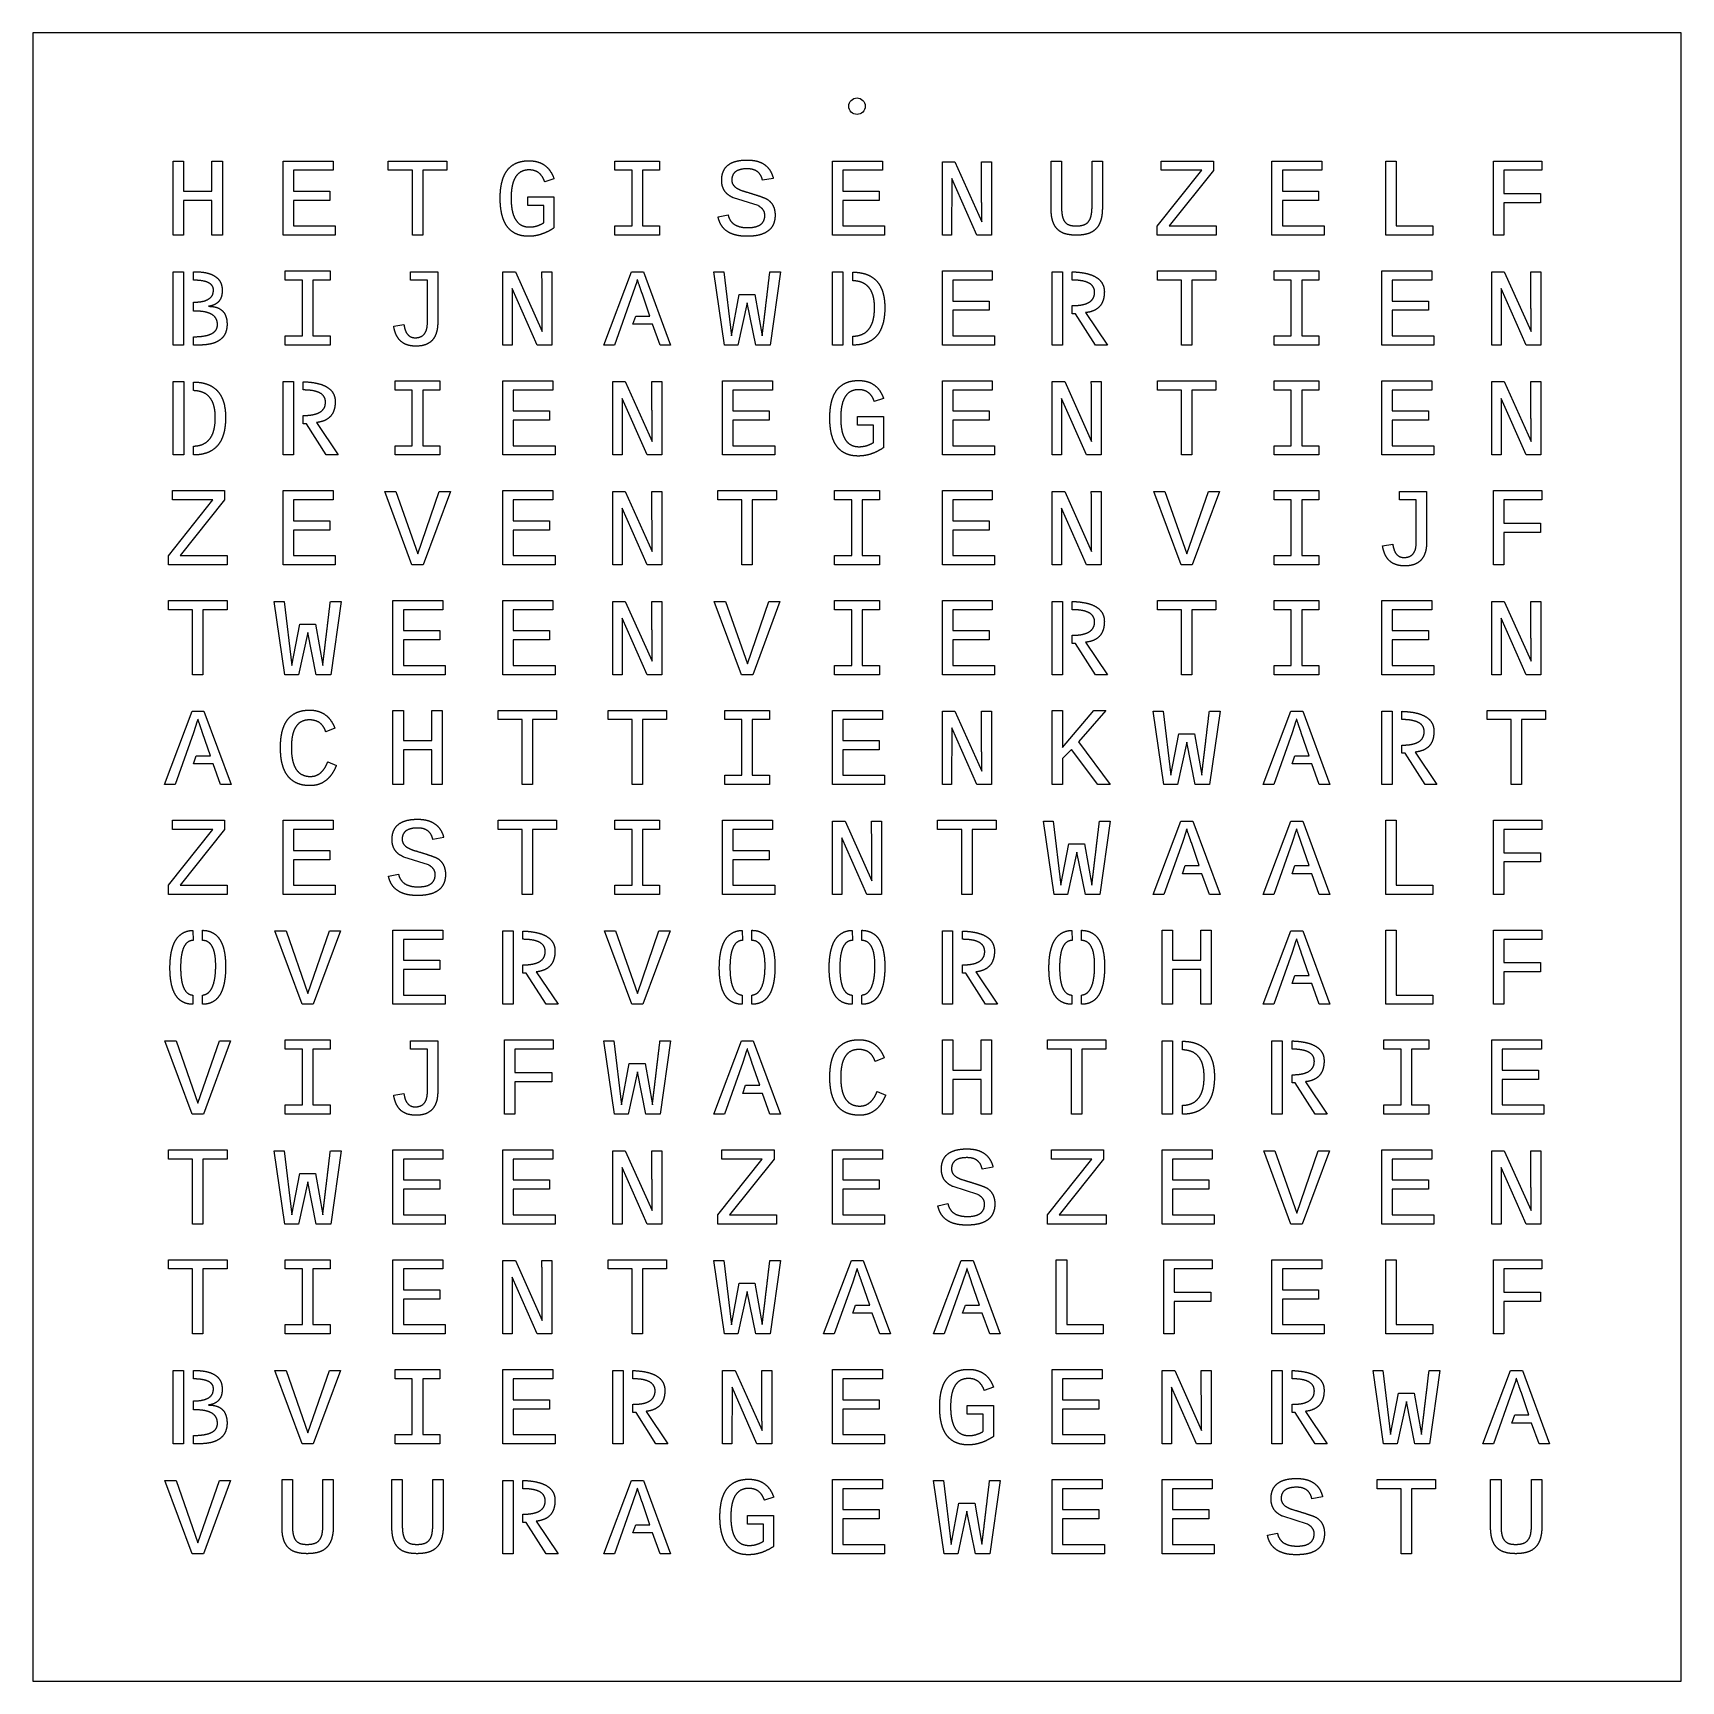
# Model space of a CAD drawing. Extents: x 0 to 500, y 0 to 500.
import ezdxf

# ---------------------------------------------------------------- set-up
doc = ezdxf.new("R2010")
doc.units = 0
doc.layers.get('0').update_dxf_attribs({"linetype": 'continuous'})

# ---------------------------------------------------------------- blocks, each defined once
blk = doc.blocks.new('SHAPESTRING013')
at = {"color": 0}
for points in [[(45.71, 405.31), (42.55, 405.31), (42.55, 427.56), (45.71, 427.56)], [(55.97, 411.5), (55.97, 411.59), (55.97, 411.68), (55.97, 411.76), (55.96, 411.85), (55.95, 411.94), (55.94, 412.02), (55.93, 412.11), (55.92, 412.19), (55.91, 412.27), (55.89, 412.35), (55.88, 412.43), (55.86, 412.51), (55.84, 412.59), (55.82, 412.67), (55.79, 412.74), (55.77, 412.82), (55.74, 412.89), (55.71, 412.96), (55.68, 413.04), (55.65, 413.11), (55.62, 413.18), (55.58, 413.25), (55.55, 413.31), (55.51, 413.38), (55.47, 413.45), (55.43, 413.51), (55.39, 413.58), (55.34, 413.64), (55.29, 413.7), (55.25, 413.76), (55.2, 413.82), (55.15, 413.88), (55.09, 413.94), (55.04, 414), (54.98, 414.05), (54.93, 414.11), (54.87, 414.16), (54.81, 414.22), (54.75, 414.27), (54.68, 414.32), (54.62, 414.37), (54.55, 414.42), (54.48, 414.47), (54.41, 414.51), (54.34, 414.56), (54.27, 414.6), (54.19, 414.65), (54.11, 414.69), (54.04, 414.73), (53.96, 414.78), (53.87, 414.82), (53.79, 414.85), (53.71, 414.89), (53.62, 414.93), (53.53, 414.97), (53.44, 415), (53.35, 415.04), (53.26, 415.07), (53.16, 415.1), (53.07, 415.13), (52.97, 415.16), (52.87, 415.19), (52.77, 415.22), (52.67, 415.25), (52.56, 415.27), (52.46, 415.3), (52.35, 415.32), (52.24, 415.35), (52.13, 415.37), (52.02, 415.39), (51.9, 415.41), (51.79, 415.43), (51.67, 415.45), (51.55, 415.46), (51.43, 415.48), (51.31, 415.5), (51.19, 415.51), (51.06, 415.52), (50.93, 415.54), (50.81, 415.55), (50.68, 415.56), (50.54, 415.57), (50.41, 415.58), (50.28, 415.58), (50.14, 415.59), (50, 415.59), (49.86, 415.6), (49.72, 415.6), (49.58, 415.6), (49.43, 415.61), (49.29, 415.61), (49.14, 415.6), (48.99, 415.6), (48.84, 415.6), (48.69, 415.6), (48.69, 418.32), (48.84, 418.32), (48.99, 418.33), (49.13, 418.33), (49.28, 418.33), (49.42, 418.34), (49.57, 418.34), (49.71, 418.35), (49.84, 418.36), (49.98, 418.37), (50.11, 418.38), (50.25, 418.39), (50.38, 418.41), (50.5, 418.42), (50.63, 418.44), (50.76, 418.45), (50.88, 418.47), (51, 418.49), (51.12, 418.51), (51.23, 418.53), (51.35, 418.56), (51.46, 418.58), (51.57, 418.6), (51.68, 418.63), (51.79, 418.66), (51.9, 418.68), (52, 418.71), (52.1, 418.74), (52.2, 418.78), (52.3, 418.81), (52.39, 418.84), (52.49, 418.88), (52.58, 418.91), (52.67, 418.95), (52.76, 418.99), (52.84, 419.03), (52.93, 419.07), (53.01, 419.11), (53.09, 419.15), (53.17, 419.2), (53.25, 419.24), (53.32, 419.29), (53.4, 419.34), (53.47, 419.39), (53.54, 419.44), (53.6, 419.49), (53.67, 419.54), (53.73, 419.59), (53.79, 419.65), (53.85, 419.7), (53.91, 419.76), (53.97, 419.82), (54.02, 419.87), (54.07, 419.93), (54.12, 420), (54.17, 420.06), (54.22, 420.12), (54.26, 420.19), (54.3, 420.25), (54.34, 420.32), (54.38, 420.39), (54.42, 420.45), (54.45, 420.52), (54.49, 420.6), (54.52, 420.67), (54.55, 420.74), (54.57, 420.82), (54.6, 420.89), (54.62, 420.97), (54.64, 421.05), (54.66, 421.13), (54.68, 421.21), (54.7, 421.29), (54.71, 421.37), (54.72, 421.46), (54.73, 421.54), (54.74, 421.63), (54.75, 421.71), (54.75, 421.8), (54.75, 421.89), (54.75, 421.98), (54.75, 422.06), (54.75, 422.14), (54.74, 422.22), (54.74, 422.29), (54.73, 422.36), (54.72, 422.44), (54.7, 422.51), (54.69, 422.58), (54.67, 422.65), (54.65, 422.72), (54.63, 422.79), (54.6, 422.86), (54.58, 422.92), (54.55, 422.99), (54.52, 423.05), (54.48, 423.11), (54.45, 423.18), (54.41, 423.24), (54.37, 423.3), (54.33, 423.36), (54.29, 423.41), (54.25, 423.47), (54.2, 423.53), (54.15, 423.58), (54.1, 423.63), (54.04, 423.69), (53.99, 423.74), (53.93, 423.79), (53.87, 423.84), (53.81, 423.89), (53.74, 423.93), (53.68, 423.98), (53.61, 424.02), (53.54, 424.07), (53.47, 424.11), (53.39, 424.15), (53.32, 424.2), (53.24, 424.24), (53.16, 424.28), (53.07, 424.31), (52.99, 424.35), (52.9, 424.39), (52.81, 424.42), (52.72, 424.46), (52.63, 424.49), (52.53, 424.52), (52.43, 424.55), (52.33, 424.58), (52.23, 424.61), (52.13, 424.64), (52.02, 424.66), (51.91, 424.69), (51.8, 424.71), (51.69, 424.74), (51.58, 424.76), (51.46, 424.78), (51.34, 424.8), (51.22, 424.82), (51.1, 424.84), (50.97, 424.86), (50.85, 424.87), (50.72, 424.89), (50.58, 424.9), (50.45, 424.92), (50.32, 424.93), (50.18, 424.94), (50.04, 424.95), (49.9, 424.96), (49.75, 424.97), (49.61, 424.97), (49.46, 424.98), (49.31, 424.98), (49.16, 424.99), (49, 424.99), (48.85, 424.99), (48.69, 424.99), (48.69, 427.57), (48.83, 427.57), (48.98, 427.57), (49.12, 427.57), (49.26, 427.56), (49.4, 427.56), (49.54, 427.56), (49.68, 427.55), (49.82, 427.55), (49.95, 427.54), (50.09, 427.54), (50.22, 427.53), (50.35, 427.52), (50.48, 427.51), (50.61, 427.5), (50.74, 427.49), (50.87, 427.48), (51, 427.47), (51.12, 427.45), (51.25, 427.44), (51.37, 427.42), (51.49, 427.41), (51.61, 427.39), (51.73, 427.38), (51.84, 427.36), (51.96, 427.34), (52.08, 427.32), (52.19, 427.3), (52.3, 427.28), (52.41, 427.25), (52.52, 427.23), (52.63, 427.21), (52.74, 427.18), (52.85, 427.16), (52.95, 427.13), (53.06, 427.1), (53.16, 427.08), (53.26, 427.05), (53.36, 427.02), (53.46, 426.99), (53.56, 426.96), (53.65, 426.92), (53.75, 426.89), (53.84, 426.86), (53.94, 426.82), (54.03, 426.79), (54.12, 426.75), (54.21, 426.71), (54.3, 426.68), (54.38, 426.64), (54.47, 426.6), (54.55, 426.56), (54.64, 426.52), (54.72, 426.47), (54.8, 426.43), (54.88, 426.39), (54.96, 426.34), (55.03, 426.3), (55.11, 426.25), (55.18, 426.21), (55.26, 426.16), (55.33, 426.11), (55.4, 426.06), (55.47, 426.01), (55.54, 425.96), (55.61, 425.91), (55.67, 425.85), (55.74, 425.8), (55.8, 425.75), (55.86, 425.69), (55.92, 425.64), (55.98, 425.58), (56.04, 425.52), (56.1, 425.46), (56.16, 425.4), (56.21, 425.34), (56.26, 425.28), (56.32, 425.22), (56.37, 425.16), (56.42, 425.1), (56.47, 425.03), (56.51, 424.97), (56.56, 424.9), (56.61, 424.84), (56.65, 424.77), (56.69, 424.7), (56.73, 424.63), (56.77, 424.56), (56.81, 424.49), (56.85, 424.42), (56.89, 424.35), (56.92, 424.27), (56.96, 424.2), (56.99, 424.12), (57.02, 424.05), (57.05, 423.97), (57.08, 423.9), (57.11, 423.82), (57.14, 423.74), (57.16, 423.66), (57.19, 423.58), (57.21, 423.5), (57.23, 423.42), (57.25, 423.33), (57.27, 423.25), (57.29, 423.16), (57.31, 423.08), (57.32, 422.99), (57.34, 422.91), (57.35, 422.82), (57.36, 422.73), (57.37, 422.64), (57.38, 422.55), (57.39, 422.46), (57.4, 422.37), (57.4, 422.27), (57.41, 422.18), (57.41, 422.09), (57.41, 421.99), (57.41, 421.89), (57.41, 421.78), (57.41, 421.66), (57.41, 421.54), (57.4, 421.43), (57.39, 421.32), (57.39, 421.21), (57.38, 421.1), (57.36, 420.99), (57.35, 420.88), (57.33, 420.78), (57.32, 420.67), (57.3, 420.57), (57.28, 420.47), (57.26, 420.37), (57.23, 420.27), (57.21, 420.17), (57.18, 420.08), (57.15, 419.98), (57.12, 419.89), (57.09, 419.8), (57.06, 419.71), (57.02, 419.62), (56.98, 419.53), (56.95, 419.45), (56.91, 419.37), (56.86, 419.28), (56.82, 419.2), (56.77, 419.12), (56.73, 419.04), (56.68, 418.97), (56.63, 418.89), (56.58, 418.82), (56.52, 418.75), (56.47, 418.68), (56.41, 418.61), (56.35, 418.54), (56.29, 418.47), (56.23, 418.41), (56.17, 418.34), (56.1, 418.28), (56.04, 418.22), (55.97, 418.16), (55.9, 418.1), (55.83, 418.05), (55.75, 417.99), (55.68, 417.94), (55.6, 417.89), (55.52, 417.84), (55.44, 417.79), (55.36, 417.74), (55.28, 417.69), (55.2, 417.65), (55.11, 417.6), (55.02, 417.56), (54.93, 417.52), (54.84, 417.48), (54.75, 417.45), (54.65, 417.41), (54.56, 417.37), (54.46, 417.34), (54.36, 417.31), (54.26, 417.28), (54.15, 417.25), (54.05, 417.22), (53.94, 417.2), (53.83, 417.17), (53.72, 417.15), (53.61, 417.13), (53.5, 417.11), (53.39, 417.09), (53.27, 417.07), (53.39, 417.07), (53.51, 417.07), (53.63, 417.06), (53.75, 417.06), (53.87, 417.05), (53.99, 417.04), (54.1, 417.03), (54.22, 417.02), (54.33, 417.01), (54.44, 417), (54.55, 416.98), (54.66, 416.97), (54.76, 416.95), (54.87, 416.93), (54.97, 416.91), (55.07, 416.89), (55.18, 416.87), (55.28, 416.84), (55.37, 416.82), (55.47, 416.79), (55.57, 416.77), (55.66, 416.74), (55.75, 416.71), (55.85, 416.67), (55.94, 416.64), (56.02, 416.61), (56.11, 416.57), (56.2, 416.54), (56.28, 416.5), (56.37, 416.46), (56.45, 416.42), (56.53, 416.38), (56.61, 416.33), (56.69, 416.29), (56.76, 416.24), (56.84, 416.19), (56.91, 416.15), (56.98, 416.1), (57.06, 416.04), (57.13, 415.99), (57.19, 415.94), (57.26, 415.88), (57.33, 415.83), (57.39, 415.77), (57.45, 415.71), (57.52, 415.65), (57.58, 415.59), (57.63, 415.52), (57.69, 415.46), (57.75, 415.39), (57.8, 415.33), (57.86, 415.26), (57.91, 415.19), (57.96, 415.12), (58.01, 415.05), (58.06, 414.97), (58.1, 414.9), (58.15, 414.82), (58.19, 414.74), (58.24, 414.67), (58.28, 414.59), (58.32, 414.5), (58.35, 414.42), (58.39, 414.34), (58.43, 414.25), (58.46, 414.17), (58.49, 414.08), (58.53, 413.99), (58.56, 413.9), (58.58, 413.81), (58.61, 413.71), (58.64, 413.62), (58.66, 413.52), (58.69, 413.43), (58.71, 413.33), (58.73, 413.23), (58.75, 413.13), (58.77, 413.02), (58.78, 412.92), (58.8, 412.82), (58.81, 412.71), (58.82, 412.6), (58.84, 412.49), (58.85, 412.38), (58.85, 412.27), (58.86, 412.16), (58.87, 412.04), (58.87, 411.93), (58.87, 411.81), (58.88, 411.69), (58.88, 411.57), (58.87, 411.47), (58.87, 411.37), (58.87, 411.27), (58.87, 411.17), (58.86, 411.07), (58.85, 410.97), (58.85, 410.87), (58.84, 410.77), (58.83, 410.68), (58.82, 410.58), (58.8, 410.49), (58.79, 410.39), (58.77, 410.3), (58.76, 410.21), (58.74, 410.12), (58.72, 410.03), (58.7, 409.94), (58.68, 409.85), (58.66, 409.76), (58.64, 409.67), (58.62, 409.59), (58.59, 409.5), (58.56, 409.42), (58.54, 409.34), (58.51, 409.25), (58.48, 409.17), (58.45, 409.09), (58.41, 409.01), (58.38, 408.93), (58.35, 408.85), (58.31, 408.77), (58.27, 408.7), (58.24, 408.62), (58.2, 408.55), (58.16, 408.47), (58.12, 408.4), (58.07, 408.33), (58.03, 408.26), (57.98, 408.19), (57.94, 408.12), (57.89, 408.05), (57.84, 407.98), (57.79, 407.91), (57.74, 407.85), (57.69, 407.78), (57.64, 407.72), (57.58, 407.65), (57.53, 407.59), (57.47, 407.53), (57.41, 407.47), (57.35, 407.41), (57.29, 407.35), (57.23, 407.29), (57.17, 407.23), (57.11, 407.17), (57.04, 407.12), (56.97, 407.06), (56.91, 407.01), (56.84, 406.95), (56.77, 406.9), (56.7, 406.85), (56.63, 406.8), (56.55, 406.75), (56.48, 406.7), (56.41, 406.65), (56.33, 406.6), (56.25, 406.56), (56.17, 406.51), (56.09, 406.47), (56.01, 406.42), (55.93, 406.38), (55.85, 406.34), (55.76, 406.29), (55.68, 406.25), (55.59, 406.21), (55.5, 406.18), (55.41, 406.14), (55.32, 406.1), (55.23, 406.06), (55.14, 406.03), (55.04, 405.99), (54.95, 405.96), (54.85, 405.93), (54.76, 405.89), (54.66, 405.86), (54.56, 405.83), (54.46, 405.8), (54.35, 405.77), (54.25, 405.75), (54.15, 405.72), (54.04, 405.69), (53.93, 405.67), (53.83, 405.64), (53.72, 405.62), (53.61, 405.6), (53.5, 405.58), (53.38, 405.56), (53.27, 405.54), (53.16, 405.52), (53.04, 405.5), (52.92, 405.48), (52.8, 405.46), (52.68, 405.45), (52.56, 405.43), (52.44, 405.42), (52.32, 405.41), (52.2, 405.39), (52.07, 405.38), (51.94, 405.37), (51.82, 405.36), (51.69, 405.35), (51.56, 405.34), (51.43, 405.34), (51.29, 405.33), (51.16, 405.32), (51.03, 405.32), (50.89, 405.32), (50.75, 405.31), (50.61, 405.31), (50.48, 405.31), (50.34, 405.31), (48.69, 405.31), (48.69, 407.84), (48.85, 407.84), (49, 407.84), (49.16, 407.84), (49.31, 407.84), (49.47, 407.85), (49.62, 407.85), (49.76, 407.86), (49.91, 407.87), (50.06, 407.87), (50.2, 407.88), (50.34, 407.89), (50.48, 407.9), (50.62, 407.91), (50.76, 407.92), (50.89, 407.94), (51.02, 407.95), (51.16, 407.96), (51.28, 407.98), (51.41, 408), (51.54, 408.01), (51.66, 408.03), (51.78, 408.05), (51.9, 408.07), (52.02, 408.09), (52.14, 408.11), (52.26, 408.14), (52.37, 408.16), (52.48, 408.18), (52.59, 408.21), (52.7, 408.23), (52.81, 408.26), (52.91, 408.29), (53.01, 408.32), (53.11, 408.35), (53.21, 408.38), (53.31, 408.41), (53.41, 408.44), (53.5, 408.48), (53.59, 408.51), (53.69, 408.54), (53.77, 408.58), (53.86, 408.62), (53.95, 408.65), (54.03, 408.69), (54.11, 408.73), (54.19, 408.77), (54.27, 408.81), (54.35, 408.86), (54.42, 408.9), (54.49, 408.94), (54.57, 408.99), (54.64, 409.03), (54.7, 409.08), (54.77, 409.13), (54.83, 409.17), (54.9, 409.22), (54.96, 409.27), (55.02, 409.32), (55.07, 409.38), (55.13, 409.43), (55.18, 409.48), (55.23, 409.54), (55.28, 409.59), (55.33, 409.65), (55.38, 409.7), (55.42, 409.76), (55.47, 409.82), (55.51, 409.88), (55.55, 409.94), (55.59, 410), (55.62, 410.06), (55.66, 410.13), (55.69, 410.19), (55.72, 410.26), (55.75, 410.32), (55.78, 410.39), (55.8, 410.46), (55.83, 410.53), (55.85, 410.6), (55.87, 410.67), (55.89, 410.74), (55.9, 410.81), (55.92, 410.88), (55.93, 410.96), (55.94, 411.03), (55.95, 411.11), (55.96, 411.18), (55.97, 411.26), (55.97, 411.34), (55.97, 411.42)]]:
    blk.add_lwpolyline(points, close=True, dxfattribs=at)
blk = doc.blocks.new('SHAPESTRING019')
at = {"color": 0}
for points in [[(245.74, 405.31), (242.55, 405.31), (242.55, 427.56), (245.74, 427.56)], [(255.31, 416.62), (255.31, 416.75), (255.31, 416.88), (255.31, 417.01), (255.31, 417.14), (255.31, 417.27), (255.3, 417.4), (255.3, 417.52), (255.29, 417.65), (255.28, 417.77), (255.27, 417.89), (255.27, 418.02), (255.26, 418.14), (255.24, 418.26), (255.23, 418.38), (255.22, 418.49), (255.21, 418.61), (255.19, 418.72), (255.18, 418.84), (255.16, 418.95), (255.14, 419.06), (255.12, 419.17), (255.11, 419.28), (255.09, 419.39), (255.07, 419.5), (255.04, 419.61), (255.02, 419.71), (255, 419.82), (254.97, 419.92), (254.95, 420.02), (254.92, 420.12), (254.89, 420.22), (254.87, 420.32), (254.84, 420.42), (254.81, 420.52), (254.78, 420.61), (254.74, 420.71), (254.71, 420.8), (254.68, 420.89), (254.64, 420.99), (254.61, 421.08), (254.57, 421.17), (254.53, 421.25), (254.5, 421.34), (254.46, 421.43), (254.42, 421.51), (254.38, 421.6), (254.33, 421.68), (254.29, 421.76), (254.25, 421.84), (254.2, 421.92), (254.16, 422), (254.11, 422.08), (254.06, 422.15), (254.02, 422.23), (253.97, 422.3), (253.92, 422.38), (253.86, 422.45), (253.81, 422.52), (253.76, 422.59), (253.71, 422.66), (253.65, 422.73), (253.6, 422.79), (253.54, 422.86), (253.48, 422.92), (253.42, 422.99), (253.37, 423.05), (253.31, 423.11), (253.24, 423.17), (253.18, 423.23), (253.12, 423.29), (253.06, 423.34), (252.99, 423.4), (252.93, 423.45), (252.86, 423.51), (252.79, 423.56), (252.72, 423.61), (252.65, 423.66), (252.58, 423.71), (252.51, 423.76), (252.44, 423.81), (252.37, 423.85), (252.3, 423.9), (252.22, 423.94), (252.14, 423.99), (252.07, 424.03), (251.99, 424.07), (251.91, 424.11), (251.83, 424.15), (251.75, 424.19), (251.67, 424.22), (251.59, 424.26), (251.51, 424.29), (251.42, 424.32), (251.34, 424.36), (251.25, 424.39), (251.17, 424.42), (251.08, 424.45), (250.99, 424.47), (250.9, 424.5), (250.81, 424.53), (250.72, 424.55), (250.63, 424.58), (250.54, 424.6), (250.44, 424.62), (250.35, 424.64), (250.25, 424.66), (250.16, 424.68), (250.06, 424.69), (249.96, 424.71), (249.86, 424.73), (249.76, 424.74), (249.66, 424.75), (249.56, 424.76), (249.45, 424.77), (249.35, 424.78), (249.25, 424.79), (249.14, 424.8), (249.03, 424.81), (248.93, 424.81), (248.82, 424.82), (248.71, 424.82), (248.71, 427.43), (248.82, 427.43), (248.94, 427.43), (249.05, 427.43), (249.17, 427.42), (249.28, 427.42), (249.4, 427.42), (249.51, 427.41), (249.62, 427.4), (249.73, 427.4), (249.84, 427.39), (249.95, 427.38), (250.06, 427.37), (250.16, 427.36), (250.27, 427.35), (250.38, 427.33), (250.48, 427.32), (250.59, 427.31), (250.69, 427.29), (250.8, 427.28), (250.9, 427.26), (251, 427.25), (251.1, 427.23), (251.2, 427.21), (251.3, 427.19), (251.4, 427.17), (251.5, 427.15), (251.6, 427.13), (251.7, 427.11), (251.79, 427.09), (251.89, 427.06), (251.98, 427.04), (252.08, 427.01), (252.17, 426.99), (252.27, 426.96), (252.36, 426.94), (252.45, 426.91), (252.54, 426.88), (252.63, 426.85), (252.72, 426.82), (252.81, 426.79), (252.9, 426.76), (252.99, 426.72), (253.07, 426.69), (253.16, 426.66), (253.24, 426.62), (253.33, 426.59), (253.41, 426.55), (253.5, 426.51), (253.58, 426.47), (253.66, 426.44), (253.74, 426.4), (253.82, 426.36), (253.9, 426.32), (253.98, 426.27), (254.06, 426.23), (254.14, 426.19), (254.22, 426.14), (254.29, 426.1), (254.37, 426.05), (254.44, 426.01), (254.52, 425.96), (254.59, 425.91), (254.66, 425.86), (254.74, 425.81), (254.81, 425.76), (254.88, 425.71), (254.95, 425.66), (255.02, 425.61), (255.09, 425.56), (255.15, 425.5), (255.22, 425.45), (255.29, 425.39), (255.35, 425.34), (255.42, 425.28), (255.48, 425.22), (255.55, 425.16), (255.61, 425.1), (255.67, 425.04), (255.73, 424.98), (255.8, 424.92), (255.86, 424.86), (255.92, 424.8), (255.97, 424.73), (256.03, 424.67), (256.09, 424.6), (256.15, 424.54), (256.2, 424.47), (256.26, 424.4), (256.31, 424.33), (256.37, 424.26), (256.42, 424.19), (256.47, 424.12), (256.53, 424.05), (256.58, 423.98), (256.63, 423.91), (256.68, 423.83), (256.73, 423.76), (256.78, 423.68), (256.82, 423.61), (256.87, 423.53), (256.92, 423.45), (256.96, 423.38), (257.01, 423.3), (257.05, 423.22), (257.1, 423.14), (257.14, 423.05), (257.18, 422.97), (257.22, 422.89), (257.26, 422.81), (257.3, 422.72), (257.34, 422.64), (257.38, 422.55), (257.42, 422.46), (257.46, 422.38), (257.49, 422.29), (257.53, 422.2), (257.56, 422.11), (257.6, 422.02), (257.63, 421.93), (257.67, 421.84), (257.7, 421.74), (257.73, 421.65), (257.76, 421.56), (257.79, 421.46), (257.82, 421.36), (257.85, 421.27), (257.88, 421.17), (257.91, 421.07), (257.93, 420.97), (257.96, 420.87), (257.98, 420.77), (258.01, 420.67), (258.03, 420.57), (258.06, 420.47), (258.08, 420.36), (258.1, 420.26), (258.12, 420.16), (258.14, 420.05), (258.16, 419.94), (258.18, 419.84), (258.2, 419.73), (258.22, 419.62), (258.24, 419.51), (258.25, 419.4), (258.27, 419.29), (258.28, 419.18), (258.3, 419.06), (258.31, 418.95), (258.32, 418.84), (258.34, 418.72), (258.35, 418.61), (258.36, 418.49), (258.37, 418.37), (258.38, 418.25), (258.39, 418.14), (258.39, 418.02), (258.4, 417.9), (258.41, 417.77), (258.41, 417.65), (258.42, 417.53), (258.42, 417.41), (258.43, 417.28), (258.43, 417.16), (258.43, 417.03), (258.43, 416.91), (258.44, 416.78), (258.44, 416.65), (258.44, 416.52), (258.43, 416.39), (258.43, 416.26), (258.43, 416.13), (258.43, 416), (258.42, 415.87), (258.42, 415.75), (258.41, 415.62), (258.41, 415.5), (258.4, 415.37), (258.4, 415.25), (258.39, 415.12), (258.38, 415), (258.37, 414.88), (258.36, 414.76), (258.35, 414.64), (258.34, 414.52), (258.33, 414.4), (258.32, 414.28), (258.3, 414.17), (258.29, 414.05), (258.28, 413.94), (258.26, 413.82), (258.25, 413.71), (258.23, 413.59), (258.21, 413.48), (258.2, 413.37), (258.18, 413.26), (258.16, 413.15), (258.14, 413.04), (258.12, 412.93), (258.1, 412.82), (258.08, 412.72), (258.06, 412.61), (258.03, 412.51), (258.01, 412.4), (257.99, 412.3), (257.96, 412.19), (257.94, 412.09), (257.91, 411.99), (257.88, 411.89), (257.86, 411.79), (257.83, 411.69), (257.8, 411.59), (257.77, 411.49), (257.74, 411.4), (257.71, 411.3), (257.68, 411.2), (257.65, 411.11), (257.61, 411.02), (257.58, 410.92), (257.55, 410.83), (257.51, 410.74), (257.48, 410.65), (257.44, 410.56), (257.4, 410.47), (257.37, 410.38), (257.33, 410.29), (257.29, 410.2), (257.25, 410.12), (257.21, 410.03), (257.17, 409.95), (257.13, 409.86), (257.09, 409.78), (257.05, 409.7), (257, 409.62), (256.96, 409.54), (256.92, 409.46), (256.87, 409.38), (256.82, 409.3), (256.78, 409.22), (256.73, 409.14), (256.68, 409.07), (256.64, 408.99), (256.59, 408.92), (256.54, 408.84), (256.49, 408.77), (256.44, 408.7), (256.38, 408.63), (256.33, 408.55), (256.28, 408.48), (256.23, 408.41), (256.17, 408.35), (256.12, 408.28), (256.06, 408.21), (256, 408.14), (255.95, 408.08), (255.89, 408.01), (255.83, 407.95), (255.77, 407.89), (255.71, 407.82), (255.65, 407.76), (255.59, 407.7), (255.53, 407.64), (255.47, 407.58), (255.41, 407.52), (255.34, 407.47), (255.28, 407.41), (255.21, 407.35), (255.15, 407.3), (255.08, 407.24), (255.02, 407.19), (254.95, 407.13), (254.88, 407.08), (254.81, 407.03), (254.74, 406.98), (254.67, 406.93), (254.6, 406.88), (254.53, 406.83), (254.46, 406.78), (254.38, 406.74), (254.31, 406.69), (254.24, 406.64), (254.16, 406.6), (254.09, 406.55), (254.01, 406.51), (253.93, 406.47), (253.86, 406.43), (253.78, 406.39), (253.7, 406.35), (253.62, 406.31), (253.54, 406.27), (253.46, 406.23), (253.38, 406.19), (253.3, 406.16), (253.22, 406.12), (253.13, 406.09), (253.05, 406.05), (252.96, 406.02), (252.88, 405.99), (252.79, 405.95), (252.71, 405.92), (252.62, 405.89), (252.53, 405.86), (252.44, 405.83), (252.35, 405.81), (252.26, 405.78), (252.17, 405.75), (252.08, 405.73), (251.99, 405.7), (251.9, 405.68), (251.81, 405.65), (251.71, 405.63), (251.62, 405.61), (251.52, 405.59), (251.43, 405.57), (251.33, 405.55), (251.23, 405.53), (251.14, 405.51), (251.04, 405.49), (250.94, 405.48), (250.84, 405.46), (250.74, 405.45), (250.64, 405.43), (250.54, 405.42), (250.43, 405.41), (250.33, 405.4), (250.23, 405.38), (250.12, 405.37), (250.02, 405.36), (249.91, 405.36), (249.81, 405.35), (249.7, 405.34), (249.59, 405.33), (249.48, 405.33), (249.38, 405.32), (249.27, 405.32), (249.16, 405.32), (249.04, 405.31), (248.93, 405.31), (248.82, 405.31), (248.71, 405.31), (248.71, 408), (248.81, 408), (248.92, 408.01), (249.02, 408.01), (249.13, 408.02), (249.23, 408.03), (249.33, 408.04), (249.43, 408.04), (249.53, 408.05), (249.63, 408.07), (249.73, 408.08), (249.83, 408.09), (249.93, 408.11), (250.02, 408.12), (250.12, 408.14), (250.21, 408.16), (250.3, 408.18), (250.4, 408.2), (250.49, 408.22), (250.58, 408.24), (250.67, 408.26), (250.76, 408.29), (250.84, 408.31), (250.93, 408.34), (251.02, 408.37), (251.1, 408.4), (251.19, 408.43), (251.27, 408.46), (251.36, 408.49), (251.44, 408.52), (251.52, 408.56), (251.6, 408.59), (251.68, 408.63), (251.76, 408.67), (251.83, 408.71), (251.91, 408.75), (251.99, 408.79), (252.06, 408.83), (252.14, 408.87), (252.21, 408.92), (252.28, 408.96), (252.35, 409.01), (252.43, 409.05), (252.5, 409.1), (252.56, 409.15), (252.63, 409.2), (252.7, 409.25), (252.77, 409.31), (252.83, 409.36), (252.9, 409.42), (252.96, 409.47), (253.03, 409.53), (253.09, 409.59), (253.15, 409.65), (253.21, 409.71), (253.27, 409.77), (253.33, 409.83), (253.39, 409.89), (253.44, 409.96), (253.5, 410.02), (253.55, 410.09), (253.61, 410.16), (253.66, 410.23), (253.72, 410.3), (253.77, 410.37), (253.82, 410.44), (253.87, 410.51), (253.92, 410.59), (253.97, 410.66), (254.01, 410.74), (254.06, 410.82), (254.11, 410.9), (254.15, 410.98), (254.2, 411.06), (254.24, 411.14), (254.28, 411.22), (254.32, 411.31), (254.37, 411.39), (254.41, 411.48), (254.44, 411.57), (254.48, 411.65), (254.52, 411.74), (254.56, 411.83), (254.59, 411.93), (254.63, 412.02), (254.66, 412.11), (254.69, 412.21), (254.73, 412.3), (254.76, 412.4), (254.79, 412.5), (254.82, 412.6), (254.85, 412.7), (254.87, 412.8), (254.9, 412.9), (254.93, 413.01), (254.95, 413.11), (254.98, 413.22), (255, 413.32), (255.02, 413.43), (255.05, 413.54), (255.07, 413.65), (255.09, 413.76), (255.11, 413.87), (255.12, 413.99), (255.14, 414.1), (255.16, 414.22), (255.18, 414.33), (255.19, 414.45), (255.2, 414.57), (255.22, 414.69), (255.23, 414.81), (255.24, 414.93), (255.25, 415.06), (255.26, 415.18), (255.27, 415.31), (255.28, 415.43), (255.29, 415.56), (255.29, 415.69), (255.3, 415.82), (255.3, 415.95), (255.31, 416.08), (255.31, 416.21), (255.31, 416.35), (255.31, 416.48)]]:
    blk.add_lwpolyline(points, close=True, dxfattribs=at)
blk = doc.blocks.new('SHAPESTRING021')
at = {"color": 0}
for points in [[(312.34, 405.31), (309.22, 405.31), (309.22, 427.56), (312.34, 427.56)], [(322.08, 421.24), (322.08, 421.32), (322.08, 421.41), (322.08, 421.49), (322.07, 421.57), (322.07, 421.65), (322.06, 421.73), (322.05, 421.81), (322.04, 421.89), (322.03, 421.97), (322.01, 422.05), (321.99, 422.12), (321.97, 422.2), (321.95, 422.27), (321.93, 422.35), (321.91, 422.42), (321.88, 422.49), (321.85, 422.56), (321.83, 422.63), (321.79, 422.7), (321.76, 422.76), (321.73, 422.83), (321.69, 422.89), (321.65, 422.96), (321.61, 423.02), (321.57, 423.08), (321.53, 423.15), (321.48, 423.21), (321.43, 423.26), (321.38, 423.32), (321.33, 423.38), (321.28, 423.44), (321.23, 423.49), (321.17, 423.55), (321.11, 423.6), (321.05, 423.65), (320.99, 423.7), (320.93, 423.75), (320.86, 423.8), (320.79, 423.85), (320.72, 423.9), (320.65, 423.95), (320.58, 423.99), (320.51, 424.04), (320.43, 424.08), (320.35, 424.12), (320.27, 424.16), (320.19, 424.2), (320.11, 424.24), (320.02, 424.28), (319.94, 424.32), (319.85, 424.36), (319.76, 424.39), (319.67, 424.43), (319.57, 424.46), (319.48, 424.49), (319.38, 424.53), (319.28, 424.56), (319.18, 424.59), (319.08, 424.62), (318.97, 424.64), (318.86, 424.67), (318.76, 424.7), (318.65, 424.72), (318.53, 424.75), (318.42, 424.77), (318.3, 424.79), (318.19, 424.81), (318.07, 424.83), (317.95, 424.85), (317.82, 424.87), (317.7, 424.89), (317.57, 424.9), (317.45, 424.92), (317.32, 424.93), (317.18, 424.94), (317.05, 424.96), (316.92, 424.97), (316.78, 424.98), (316.64, 424.99), (316.5, 425), (316.36, 425), (316.21, 425.01), (316.07, 425.02), (315.92, 425.02), (315.77, 425.02), (315.62, 425.03), (315.46, 425.03), (315.31, 425.03), (315.31, 427.53), (315.46, 427.53), (315.61, 427.52), (315.76, 427.52), (315.91, 427.51), (316.05, 427.5), (316.2, 427.49), (316.34, 427.48), (316.48, 427.47), (316.63, 427.46), (316.77, 427.45), (316.9, 427.44), (317.04, 427.42), (317.18, 427.41), (317.31, 427.4), (317.45, 427.38), (317.58, 427.37), (317.71, 427.35), (317.85, 427.33), (317.97, 427.32), (318.1, 427.3), (318.23, 427.28), (318.36, 427.26), (318.48, 427.24), (318.61, 427.22), (318.73, 427.2), (318.85, 427.18), (318.97, 427.16), (319.09, 427.13), (319.21, 427.11), (319.32, 427.08), (319.44, 427.06), (319.55, 427.03), (319.67, 427.01), (319.78, 426.98), (319.89, 426.95), (320, 426.92), (320.11, 426.89), (320.21, 426.86), (320.32, 426.83), (320.43, 426.8), (320.53, 426.77), (320.63, 426.74), (320.73, 426.71), (320.83, 426.67), (320.93, 426.64), (321.03, 426.6), (321.13, 426.57), (321.22, 426.53), (321.32, 426.49), (321.41, 426.46), (321.5, 426.42), (321.59, 426.38), (321.68, 426.34), (321.77, 426.3), (321.86, 426.26), (321.94, 426.22), (322.03, 426.17), (322.11, 426.13), (322.19, 426.09), (322.28, 426.04), (322.36, 426), (322.43, 425.95), (322.51, 425.91), (322.59, 425.86), (322.66, 425.81), (322.74, 425.76), (322.81, 425.71), (322.88, 425.66), (322.95, 425.61), (323.02, 425.56), (323.09, 425.51), (323.16, 425.46), (323.23, 425.41), (323.29, 425.35), (323.35, 425.3), (323.42, 425.25), (323.48, 425.19), (323.54, 425.13), (323.6, 425.08), (323.65, 425.02), (323.71, 424.96), (323.77, 424.9), (323.82, 424.84), (323.87, 424.78), (323.92, 424.72), (323.98, 424.66), (324.02, 424.6), (324.07, 424.54), (324.12, 424.47), (324.17, 424.41), (324.21, 424.34), (324.25, 424.28), (324.3, 424.21), (324.34, 424.15), (324.38, 424.08), (324.42, 424.01), (324.45, 423.94), (324.49, 423.87), (324.53, 423.8), (324.56, 423.73), (324.59, 423.66), (324.63, 423.59), (324.66, 423.52), (324.69, 423.44), (324.71, 423.37), (324.74, 423.3), (324.77, 423.22), (324.79, 423.14), (324.81, 423.07), (324.84, 422.99), (324.86, 422.91), (324.88, 422.83), (324.9, 422.76), (324.91, 422.68), (324.93, 422.6), (324.95, 422.51), (324.96, 422.43), (324.97, 422.35), (324.98, 422.27), (325, 422.18), (325, 422.1), (325.01, 422.01), (325.02, 421.93), (325.03, 421.84), (325.03, 421.75), (325.03, 421.67), (325.04, 421.58), (325.04, 421.49), (325.04, 421.4), (325.03, 421.28), (325.03, 421.16), (325.03, 421.05), (325.02, 420.93), (325.02, 420.82), (325.01, 420.7), (325, 420.59), (324.99, 420.48), (324.98, 420.37), (324.96, 420.26), (324.95, 420.16), (324.93, 420.05), (324.92, 419.94), (324.9, 419.84), (324.88, 419.74), (324.86, 419.63), (324.84, 419.53), (324.82, 419.43), (324.79, 419.34), (324.77, 419.24), (324.74, 419.14), (324.71, 419.05), (324.68, 418.95), (324.65, 418.86), (324.62, 418.77), (324.59, 418.68), (324.56, 418.59), (324.52, 418.5), (324.48, 418.41), (324.45, 418.33), (324.41, 418.24), (324.37, 418.16), (324.33, 418.08), (324.28, 417.99), (324.24, 417.91), (324.2, 417.83), (324.15, 417.76), (324.1, 417.68), (324.05, 417.6), (324, 417.53), (323.95, 417.45), (323.9, 417.38), (323.85, 417.31), (323.79, 417.24), (323.74, 417.17), (323.68, 417.1), (323.62, 417.04), (323.56, 416.97), (323.5, 416.91), (323.44, 416.84), (323.37, 416.78), (323.31, 416.72), (323.24, 416.66), (323.18, 416.6), (323.11, 416.54), (323.04, 416.49), (322.97, 416.43), (322.9, 416.38), (322.82, 416.32), (322.75, 416.27), (322.67, 416.22), (322.6, 416.17), (322.52, 416.12), (322.44, 416.07), (322.36, 416.03), (322.28, 415.98), (322.19, 415.94), (322.11, 415.89), (322.02, 415.85), (321.94, 415.81), (321.85, 415.77), (321.76, 415.73), (321.67, 415.7), (321.58, 415.66), (321.48, 415.62), (321.39, 415.59), (321.29, 415.56), (321.2, 415.53), (321.1, 415.49), (321, 415.46), (320.9, 415.44), (320.8, 415.41), (320.7, 415.38), (320.59, 415.36), (320.49, 415.33), (320.38, 415.31), (320.27, 415.29), (320.16, 415.27), (320.05, 415.25), (319.94, 415.23), (319.83, 415.21), (319.71, 415.2), (319.6, 415.18), (319.48, 415.17), (319.37, 415.16), (325.96, 405.31), (322.33, 405.31), (316.3, 414.79), (315.31, 414.79), (315.31, 417.28), (315.46, 417.28), (315.61, 417.28), (315.75, 417.28), (315.9, 417.28), (316.04, 417.29), (316.18, 417.29), (316.32, 417.3), (316.46, 417.31), (316.59, 417.31), (316.73, 417.32), (316.86, 417.33), (316.99, 417.34), (317.12, 417.35), (317.25, 417.37), (317.37, 417.38), (317.5, 417.4), (317.62, 417.41), (317.74, 417.43), (317.86, 417.45), (317.98, 417.47), (318.09, 417.49), (318.21, 417.51), (318.32, 417.53), (318.43, 417.55), (318.54, 417.58), (318.65, 417.6), (318.75, 417.63), (318.86, 417.66), (318.96, 417.68), (319.06, 417.71), (319.16, 417.74), (319.26, 417.77), (319.35, 417.81), (319.45, 417.84), (319.54, 417.87), (319.63, 417.91), (319.72, 417.95), (319.81, 417.98), (319.89, 418.02), (319.98, 418.06), (320.06, 418.1), (320.14, 418.14), (320.22, 418.19), (320.3, 418.23), (320.38, 418.27), (320.45, 418.32), (320.52, 418.37), (320.59, 418.41), (320.66, 418.46), (320.73, 418.51), (320.8, 418.56), (320.86, 418.61), (320.92, 418.67), (320.99, 418.72), (321.05, 418.77), (321.1, 418.83), (321.16, 418.89), (321.21, 418.94), (321.27, 419), (321.32, 419.06), (321.37, 419.12), (321.42, 419.18), (321.46, 419.25), (321.51, 419.31), (321.55, 419.38), (321.59, 419.44), (321.63, 419.51), (321.67, 419.58), (321.7, 419.65), (321.74, 419.72), (321.77, 419.79), (321.8, 419.86), (321.83, 419.93), (321.86, 420), (321.89, 420.08), (321.91, 420.16), (321.93, 420.23), (321.96, 420.31), (321.97, 420.39), (321.99, 420.47), (322.01, 420.55), (322.02, 420.63), (322.04, 420.72), (322.05, 420.8), (322.06, 420.88), (322.07, 420.97), (322.07, 421.06), (322.08, 421.15)]]:
    blk.add_lwpolyline(points, close=True, dxfattribs=at)
blk = doc.blocks.new('SHAPESTRING026')
at = {"color": 0}
for points in [[(45.74, 371.98), (42.55, 371.98), (42.55, 394.22), (45.74, 394.22)], [(55.31, 383.29), (55.31, 383.42), (55.31, 383.55), (55.31, 383.68), (55.31, 383.81), (55.31, 383.94), (55.3, 384.06), (55.3, 384.19), (55.29, 384.32), (55.28, 384.44), (55.27, 384.56), (55.27, 384.68), (55.26, 384.8), (55.24, 384.92), (55.23, 385.04), (55.22, 385.16), (55.21, 385.28), (55.19, 385.39), (55.18, 385.5), (55.16, 385.62), (55.14, 385.73), (55.12, 385.84), (55.11, 385.95), (55.09, 386.06), (55.07, 386.17), (55.04, 386.27), (55.02, 386.38), (55, 386.48), (54.97, 386.59), (54.95, 386.69), (54.92, 386.79), (54.89, 386.89), (54.87, 386.99), (54.84, 387.09), (54.81, 387.18), (54.78, 387.28), (54.74, 387.37), (54.71, 387.47), (54.68, 387.56), (54.64, 387.65), (54.61, 387.74), (54.57, 387.83), (54.53, 387.92), (54.5, 388.01), (54.46, 388.09), (54.42, 388.18), (54.38, 388.26), (54.33, 388.35), (54.29, 388.43), (54.25, 388.51), (54.2, 388.59), (54.16, 388.67), (54.11, 388.74), (54.06, 388.82), (54.02, 388.9), (53.97, 388.97), (53.92, 389.04), (53.86, 389.11), (53.81, 389.19), (53.76, 389.26), (53.71, 389.32), (53.65, 389.39), (53.6, 389.46), (53.54, 389.52), (53.48, 389.59), (53.42, 389.65), (53.37, 389.71), (53.31, 389.78), (53.24, 389.84), (53.18, 389.9), (53.12, 389.95), (53.06, 390.01), (52.99, 390.07), (52.93, 390.12), (52.86, 390.17), (52.79, 390.23), (52.72, 390.28), (52.65, 390.33), (52.58, 390.38), (52.51, 390.43), (52.44, 390.47), (52.37, 390.52), (52.3, 390.57), (52.22, 390.61), (52.14, 390.65), (52.07, 390.7), (51.99, 390.74), (51.91, 390.78), (51.83, 390.81), (51.75, 390.85), (51.67, 390.89), (51.59, 390.92), (51.51, 390.96), (51.42, 390.99), (51.34, 391.02), (51.25, 391.05), (51.17, 391.08), (51.08, 391.11), (50.99, 391.14), (50.9, 391.17), (50.81, 391.19), (50.72, 391.22), (50.63, 391.24), (50.54, 391.26), (50.44, 391.29), (50.35, 391.31), (50.25, 391.33), (50.16, 391.34), (50.06, 391.36), (49.96, 391.38), (49.86, 391.39), (49.76, 391.41), (49.66, 391.42), (49.56, 391.43), (49.45, 391.44), (49.35, 391.45), (49.25, 391.46), (49.14, 391.47), (49.03, 391.47), (48.93, 391.48), (48.82, 391.48), (48.71, 391.49), (48.71, 394.1), (48.82, 394.1), (48.94, 394.1), (49.05, 394.09), (49.17, 394.09), (49.28, 394.09), (49.4, 394.08), (49.51, 394.08), (49.62, 394.07), (49.73, 394.06), (49.84, 394.05), (49.95, 394.04), (50.06, 394.04), (50.16, 394.02), (50.27, 394.01), (50.38, 394), (50.48, 393.99), (50.59, 393.98), (50.69, 393.96), (50.8, 393.95), (50.9, 393.93), (51, 393.91), (51.1, 393.9), (51.2, 393.88), (51.3, 393.86), (51.4, 393.84), (51.5, 393.82), (51.6, 393.8), (51.7, 393.78), (51.79, 393.75), (51.89, 393.73), (51.98, 393.71), (52.08, 393.68), (52.17, 393.66), (52.27, 393.63), (52.36, 393.6), (52.45, 393.57), (52.54, 393.55), (52.63, 393.52), (52.72, 393.49), (52.81, 393.45), (52.9, 393.42), (52.99, 393.39), (53.07, 393.36), (53.16, 393.32), (53.24, 393.29), (53.33, 393.25), (53.41, 393.22), (53.5, 393.18), (53.58, 393.14), (53.66, 393.1), (53.74, 393.06), (53.82, 393.02), (53.9, 392.98), (53.98, 392.94), (54.06, 392.9), (54.14, 392.85), (54.22, 392.81), (54.29, 392.77), (54.37, 392.72), (54.44, 392.67), (54.52, 392.63), (54.59, 392.58), (54.66, 392.53), (54.74, 392.48), (54.81, 392.43), (54.88, 392.38), (54.95, 392.33), (55.02, 392.28), (55.09, 392.22), (55.15, 392.17), (55.22, 392.11), (55.29, 392.06), (55.35, 392), (55.42, 391.95), (55.48, 391.89), (55.55, 391.83), (55.61, 391.77), (55.67, 391.71), (55.73, 391.65), (55.8, 391.59), (55.86, 391.53), (55.92, 391.46), (55.97, 391.4), (56.03, 391.33), (56.09, 391.27), (56.15, 391.2), (56.2, 391.14), (56.26, 391.07), (56.31, 391), (56.37, 390.93), (56.42, 390.86), (56.47, 390.79), (56.53, 390.72), (56.58, 390.65), (56.63, 390.57), (56.68, 390.5), (56.73, 390.43), (56.78, 390.35), (56.82, 390.27), (56.87, 390.2), (56.92, 390.12), (56.96, 390.04), (57.01, 389.96), (57.05, 389.88), (57.1, 389.8), (57.14, 389.72), (57.18, 389.64), (57.22, 389.56), (57.26, 389.47), (57.3, 389.39), (57.34, 389.3), (57.38, 389.22), (57.42, 389.13), (57.46, 389.04), (57.49, 388.96), (57.53, 388.87), (57.56, 388.78), (57.6, 388.69), (57.63, 388.59), (57.67, 388.5), (57.7, 388.41), (57.73, 388.32), (57.76, 388.22), (57.79, 388.13), (57.82, 388.03), (57.85, 387.93), (57.88, 387.84), (57.91, 387.74), (57.93, 387.64), (57.96, 387.54), (57.98, 387.44), (58.01, 387.34), (58.03, 387.24), (58.06, 387.13), (58.08, 387.03), (58.1, 386.93), (58.12, 386.82), (58.14, 386.72), (58.16, 386.61), (58.18, 386.5), (58.2, 386.39), (58.22, 386.29), (58.24, 386.18), (58.25, 386.07), (58.27, 385.95), (58.28, 385.84), (58.3, 385.73), (58.31, 385.62), (58.32, 385.5), (58.34, 385.39), (58.35, 385.27), (58.36, 385.16), (58.37, 385.04), (58.38, 384.92), (58.39, 384.8), (58.39, 384.68), (58.4, 384.56), (58.41, 384.44), (58.41, 384.32), (58.42, 384.2), (58.42, 384.07), (58.43, 383.95), (58.43, 383.83), (58.43, 383.7), (58.43, 383.57), (58.44, 383.45), (58.44, 383.32), (58.44, 383.19), (58.43, 383.06), (58.43, 382.93), (58.43, 382.8), (58.43, 382.67), (58.42, 382.54), (58.42, 382.41), (58.41, 382.29), (58.41, 382.16), (58.4, 382.04), (58.4, 381.91), (58.39, 381.79), (58.38, 381.67), (58.37, 381.55), (58.36, 381.43), (58.35, 381.31), (58.34, 381.19), (58.33, 381.07), (58.32, 380.95), (58.3, 380.83), (58.29, 380.72), (58.28, 380.6), (58.26, 380.49), (58.25, 380.37), (58.23, 380.26), (58.21, 380.15), (58.2, 380.04), (58.18, 379.93), (58.16, 379.82), (58.14, 379.71), (58.12, 379.6), (58.1, 379.49), (58.08, 379.38), (58.06, 379.28), (58.03, 379.17), (58.01, 379.07), (57.99, 378.96), (57.96, 378.86), (57.94, 378.76), (57.91, 378.66), (57.88, 378.56), (57.86, 378.46), (57.83, 378.36), (57.8, 378.26), (57.77, 378.16), (57.74, 378.06), (57.71, 377.97), (57.68, 377.87), (57.65, 377.78), (57.61, 377.68), (57.58, 377.59), (57.55, 377.5), (57.51, 377.41), (57.48, 377.31), (57.44, 377.22), (57.4, 377.13), (57.37, 377.05), (57.33, 376.96), (57.29, 376.87), (57.25, 376.79), (57.21, 376.7), (57.17, 376.61), (57.13, 376.53), (57.09, 376.45), (57.05, 376.37), (57, 376.28), (56.96, 376.2), (56.92, 376.12), (56.87, 376.04), (56.82, 375.96), (56.78, 375.89), (56.73, 375.81), (56.68, 375.73), (56.64, 375.66), (56.59, 375.58), (56.54, 375.51), (56.49, 375.44), (56.44, 375.36), (56.38, 375.29), (56.33, 375.22), (56.28, 375.15), (56.23, 375.08), (56.17, 375.01), (56.12, 374.94), (56.06, 374.88), (56, 374.81), (55.95, 374.75), (55.89, 374.68), (55.83, 374.62), (55.77, 374.55), (55.71, 374.49), (55.65, 374.43), (55.59, 374.37), (55.53, 374.31), (55.47, 374.25), (55.41, 374.19), (55.34, 374.13), (55.28, 374.08), (55.21, 374.02), (55.15, 373.96), (55.08, 373.91), (55.02, 373.85), (54.95, 373.8), (54.88, 373.75), (54.81, 373.7), (54.74, 373.65), (54.67, 373.6), (54.6, 373.55), (54.53, 373.5), (54.46, 373.45), (54.38, 373.4), (54.31, 373.36), (54.24, 373.31), (54.16, 373.27), (54.09, 373.22), (54.01, 373.18), (53.93, 373.14), (53.86, 373.09), (53.78, 373.05), (53.7, 373.01), (53.62, 372.97), (53.54, 372.93), (53.46, 372.9), (53.38, 372.86), (53.3, 372.82), (53.22, 372.79), (53.13, 372.75), (53.05, 372.72), (52.96, 372.68), (52.88, 372.65), (52.79, 372.62), (52.71, 372.59), (52.62, 372.56), (52.53, 372.53), (52.44, 372.5), (52.35, 372.47), (52.26, 372.45), (52.17, 372.42), (52.08, 372.39), (51.99, 372.37), (51.9, 372.34), (51.81, 372.32), (51.71, 372.3), (51.62, 372.28), (51.52, 372.26), (51.43, 372.23), (51.33, 372.22), (51.23, 372.2), (51.14, 372.18), (51.04, 372.16), (50.94, 372.14), (50.84, 372.13), (50.74, 372.11), (50.64, 372.1), (50.54, 372.09), (50.43, 372.07), (50.33, 372.06), (50.23, 372.05), (50.12, 372.04), (50.02, 372.03), (49.91, 372.02), (49.81, 372.01), (49.7, 372.01), (49.59, 372), (49.48, 371.99), (49.38, 371.99), (49.27, 371.99), (49.16, 371.98), (49.04, 371.98), (48.93, 371.98), (48.82, 371.98), (48.71, 371.98), (48.71, 374.67), (48.81, 374.67), (48.92, 374.68), (49.02, 374.68), (49.13, 374.69), (49.23, 374.69), (49.33, 374.7), (49.43, 374.71), (49.53, 374.72), (49.63, 374.73), (49.73, 374.75), (49.83, 374.76), (49.93, 374.77), (50.02, 374.79), (50.12, 374.81), (50.21, 374.82), (50.3, 374.84), (50.4, 374.86), (50.49, 374.89), (50.58, 374.91), (50.67, 374.93), (50.76, 374.96), (50.84, 374.98), (50.93, 375.01), (51.02, 375.04), (51.1, 375.06), (51.19, 375.09), (51.27, 375.13), (51.36, 375.16), (51.44, 375.19), (51.52, 375.23), (51.6, 375.26), (51.68, 375.3), (51.76, 375.33), (51.83, 375.37), (51.91, 375.41), (51.99, 375.45), (52.06, 375.5), (52.14, 375.54), (52.21, 375.58), (52.28, 375.63), (52.35, 375.67), (52.43, 375.72), (52.5, 375.77), (52.56, 375.82), (52.63, 375.87), (52.7, 375.92), (52.77, 375.97), (52.83, 376.03), (52.9, 376.08), (52.96, 376.14), (53.03, 376.2), (53.09, 376.25), (53.15, 376.31), (53.21, 376.37), (53.27, 376.43), (53.33, 376.5), (53.39, 376.56), (53.44, 376.62), (53.5, 376.69), (53.55, 376.76), (53.61, 376.83), (53.66, 376.89), (53.72, 376.96), (53.77, 377.04), (53.82, 377.11), (53.87, 377.18), (53.92, 377.26), (53.97, 377.33), (54.01, 377.41), (54.06, 377.48), (54.11, 377.56), (54.15, 377.64), (54.2, 377.72), (54.24, 377.81), (54.28, 377.89), (54.32, 377.97), (54.37, 378.06), (54.41, 378.14), (54.44, 378.23), (54.48, 378.32), (54.52, 378.41), (54.56, 378.5), (54.59, 378.59), (54.63, 378.69), (54.66, 378.78), (54.69, 378.87), (54.73, 378.97), (54.76, 379.07), (54.79, 379.17), (54.82, 379.26), (54.85, 379.37), (54.87, 379.47), (54.9, 379.57), (54.93, 379.67), (54.95, 379.78), (54.98, 379.88), (55, 379.99), (55.02, 380.1), (55.05, 380.21), (55.07, 380.32), (55.09, 380.43), (55.11, 380.54), (55.12, 380.65), (55.14, 380.77), (55.16, 380.88), (55.18, 381), (55.19, 381.12), (55.2, 381.24), (55.22, 381.36), (55.23, 381.48), (55.24, 381.6), (55.25, 381.72), (55.26, 381.85), (55.27, 381.97), (55.28, 382.1), (55.29, 382.23), (55.29, 382.36), (55.3, 382.49), (55.3, 382.62), (55.31, 382.75), (55.31, 382.88), (55.31, 383.01), (55.31, 383.15)]]:
    blk.add_lwpolyline(points, close=True, dxfattribs=at)
blk = doc.blocks.new('SHAPESTRING027')
at = {"color": 0}
for points in [[(79.01, 371.98), (75.89, 371.98), (75.89, 394.22), (79.01, 394.22)], [(88.75, 387.9), (88.75, 387.99), (88.75, 388.07), (88.74, 388.16), (88.74, 388.24), (88.73, 388.32), (88.73, 388.4), (88.72, 388.48), (88.71, 388.56), (88.69, 388.64), (88.68, 388.71), (88.66, 388.79), (88.64, 388.87), (88.62, 388.94), (88.6, 389.01), (88.57, 389.08), (88.55, 389.16), (88.52, 389.23), (88.49, 389.29), (88.46, 389.36), (88.43, 389.43), (88.39, 389.5), (88.36, 389.56), (88.32, 389.63), (88.28, 389.69), (88.24, 389.75), (88.19, 389.81), (88.15, 389.87), (88.1, 389.93), (88.05, 389.99), (88, 390.05), (87.95, 390.1), (87.89, 390.16), (87.84, 390.21), (87.78, 390.27), (87.72, 390.32), (87.66, 390.37), (87.59, 390.42), (87.53, 390.47), (87.46, 390.52), (87.39, 390.57), (87.32, 390.61), (87.25, 390.66), (87.17, 390.7), (87.1, 390.75), (87.02, 390.79), (86.94, 390.83), (86.86, 390.87), (86.78, 390.91), (86.69, 390.95), (86.6, 390.99), (86.52, 391.02), (86.43, 391.06), (86.33, 391.09), (86.24, 391.13), (86.14, 391.16), (86.05, 391.19), (85.95, 391.22), (85.85, 391.25), (85.74, 391.28), (85.64, 391.31), (85.53, 391.34), (85.42, 391.36), (85.31, 391.39), (85.2, 391.41), (85.09, 391.44), (84.97, 391.46), (84.85, 391.48), (84.73, 391.5), (84.61, 391.52), (84.49, 391.54), (84.37, 391.55), (84.24, 391.57), (84.11, 391.58), (83.98, 391.6), (83.85, 391.61), (83.72, 391.62), (83.58, 391.63), (83.45, 391.65), (83.31, 391.65), (83.17, 391.66), (83.02, 391.67), (82.88, 391.68), (82.73, 391.68), (82.59, 391.69), (82.44, 391.69), (82.28, 391.69), (82.13, 391.69), (81.98, 391.69), (81.98, 394.2), (82.13, 394.19), (82.28, 394.19), (82.43, 394.18), (82.57, 394.17), (82.72, 394.17), (82.86, 394.16), (83.01, 394.15), (83.15, 394.14), (83.29, 394.13), (83.43, 394.12), (83.57, 394.1), (83.71, 394.09), (83.85, 394.08), (83.98, 394.06), (84.12, 394.05), (84.25, 394.03), (84.38, 394.02), (84.51, 394), (84.64, 393.98), (84.77, 393.97), (84.9, 393.95), (85.02, 393.93), (85.15, 393.91), (85.27, 393.89), (85.39, 393.87), (85.52, 393.84), (85.64, 393.82), (85.76, 393.8), (85.87, 393.78), (85.99, 393.75), (86.11, 393.73), (86.22, 393.7), (86.33, 393.67), (86.44, 393.65), (86.56, 393.62), (86.67, 393.59), (86.77, 393.56), (86.88, 393.53), (86.99, 393.5), (87.09, 393.47), (87.2, 393.44), (87.3, 393.41), (87.4, 393.37), (87.5, 393.34), (87.6, 393.3), (87.7, 393.27), (87.79, 393.23), (87.89, 393.2), (87.98, 393.16), (88.08, 393.12), (88.17, 393.08), (88.26, 393.04), (88.35, 393.01), (88.44, 392.96), (88.52, 392.92), (88.61, 392.88), (88.69, 392.84), (88.78, 392.8), (88.86, 392.75), (88.94, 392.71), (89.02, 392.66), (89.1, 392.62), (89.18, 392.57), (89.26, 392.53), (89.33, 392.48), (89.41, 392.43), (89.48, 392.38), (89.55, 392.33), (89.62, 392.28), (89.69, 392.23), (89.76, 392.18), (89.83, 392.13), (89.89, 392.07), (89.96, 392.02), (90.02, 391.97), (90.08, 391.91), (90.14, 391.86), (90.2, 391.8), (90.26, 391.74), (90.32, 391.69), (90.38, 391.63), (90.43, 391.57), (90.49, 391.51), (90.54, 391.45), (90.59, 391.39), (90.64, 391.33), (90.69, 391.27), (90.74, 391.2), (90.79, 391.14), (90.83, 391.08), (90.88, 391.01), (90.92, 390.95), (90.96, 390.88), (91, 390.81), (91.04, 390.75), (91.08, 390.68), (91.12, 390.61), (91.16, 390.54), (91.19, 390.47), (91.23, 390.4), (91.26, 390.33), (91.29, 390.26), (91.32, 390.18), (91.35, 390.11), (91.38, 390.04), (91.41, 389.96), (91.43, 389.89), (91.46, 389.81), (91.48, 389.73), (91.5, 389.66), (91.52, 389.58), (91.54, 389.5), (91.56, 389.42), (91.58, 389.34), (91.6, 389.26), (91.61, 389.18), (91.63, 389.1), (91.64, 389.02), (91.65, 388.93), (91.66, 388.85), (91.67, 388.77), (91.68, 388.68), (91.69, 388.59), (91.69, 388.51), (91.7, 388.42), (91.7, 388.33), (91.7, 388.25), (91.7, 388.16), (91.7, 388.07), (91.7, 387.95), (91.7, 387.83), (91.69, 387.71), (91.69, 387.6), (91.68, 387.48), (91.67, 387.37), (91.67, 387.26), (91.65, 387.15), (91.64, 387.04), (91.63, 386.93), (91.62, 386.82), (91.6, 386.72), (91.58, 386.61), (91.57, 386.51), (91.55, 386.4), (91.53, 386.3), (91.51, 386.2), (91.48, 386.1), (91.46, 386), (91.43, 385.9), (91.41, 385.81), (91.38, 385.71), (91.35, 385.62), (91.32, 385.53), (91.29, 385.44), (91.26, 385.34), (91.22, 385.26), (91.19, 385.17), (91.15, 385.08), (91.11, 384.99), (91.08, 384.91), (91.04, 384.82), (90.99, 384.74), (90.95, 384.66), (90.91, 384.58), (90.86, 384.5), (90.82, 384.42), (90.77, 384.35), (90.72, 384.27), (90.67, 384.2), (90.62, 384.12), (90.57, 384.05), (90.51, 383.98), (90.46, 383.91), (90.4, 383.84), (90.35, 383.77), (90.29, 383.7), (90.23, 383.64), (90.17, 383.57), (90.1, 383.51), (90.04, 383.45), (89.98, 383.39), (89.91, 383.33), (89.84, 383.27), (89.78, 383.21), (89.71, 383.15), (89.64, 383.1), (89.56, 383.04), (89.49, 382.99), (89.42, 382.94), (89.34, 382.89), (89.26, 382.84), (89.18, 382.79), (89.11, 382.74), (89.02, 382.69), (88.94, 382.65), (88.86, 382.6), (88.78, 382.56), (88.69, 382.52), (88.6, 382.48), (88.51, 382.44), (88.43, 382.4), (88.33, 382.36), (88.24, 382.33), (88.15, 382.29), (88.06, 382.26), (87.96, 382.22), (87.86, 382.19), (87.77, 382.16), (87.67, 382.13), (87.57, 382.1), (87.46, 382.08), (87.36, 382.05), (87.26, 382.02), (87.15, 382), (87.05, 381.98), (86.94, 381.96), (86.83, 381.94), (86.72, 381.92), (86.61, 381.9), (86.49, 381.88), (86.38, 381.86), (86.27, 381.85), (86.15, 381.84), (86.03, 381.82), (92.63, 371.98), (89, 371.98), (82.97, 381.46), (81.98, 381.46), (81.98, 383.95), (82.13, 383.94), (82.27, 383.95), (82.42, 383.95), (82.56, 383.95), (82.7, 383.95), (82.85, 383.96), (82.98, 383.96), (83.12, 383.97), (83.26, 383.98), (83.39, 383.99), (83.52, 384), (83.66, 384.01), (83.78, 384.02), (83.91, 384.03), (84.04, 384.05), (84.16, 384.06), (84.28, 384.08), (84.41, 384.1), (84.53, 384.11), (84.64, 384.13), (84.76, 384.15), (84.87, 384.17), (84.99, 384.2), (85.1, 384.22), (85.21, 384.24), (85.31, 384.27), (85.42, 384.3), (85.52, 384.32), (85.63, 384.35), (85.73, 384.38), (85.83, 384.41), (85.92, 384.44), (86.02, 384.47), (86.11, 384.51), (86.21, 384.54), (86.3, 384.58), (86.39, 384.61), (86.48, 384.65), (86.56, 384.69), (86.65, 384.73), (86.73, 384.77), (86.81, 384.81), (86.89, 384.85), (86.97, 384.9), (87.04, 384.94), (87.12, 384.99), (87.19, 385.03), (87.26, 385.08), (87.33, 385.13), (87.4, 385.18), (87.46, 385.23), (87.53, 385.28), (87.59, 385.33), (87.65, 385.39), (87.71, 385.44), (87.77, 385.5), (87.83, 385.55), (87.88, 385.61), (87.93, 385.67), (87.98, 385.73), (88.03, 385.79), (88.08, 385.85), (88.13, 385.91), (88.17, 385.98), (88.22, 386.04), (88.26, 386.11), (88.3, 386.18), (88.33, 386.24), (88.37, 386.31), (88.4, 386.38), (88.44, 386.45), (88.47, 386.52), (88.5, 386.6), (88.53, 386.67), (88.55, 386.75), (88.58, 386.82), (88.6, 386.9), (88.62, 386.98), (88.64, 387.06), (88.66, 387.14), (88.68, 387.22), (88.69, 387.3), (88.7, 387.38), (88.71, 387.47), (88.72, 387.55), (88.73, 387.64), (88.74, 387.72), (88.74, 387.81)]]:
    blk.add_lwpolyline(points, close=True, dxfattribs=at)
blk = doc.blocks.new('SHAPESTRING060')
at = {"color": 0}
for points in [[(312.34, 305.31), (309.22, 305.31), (309.22, 327.56), (312.34, 327.56)], [(322.08, 321.24), (322.08, 321.32), (322.08, 321.41), (322.08, 321.49), (322.07, 321.57), (322.07, 321.65), (322.06, 321.73), (322.05, 321.81), (322.04, 321.89), (322.03, 321.97), (322.01, 322.05), (321.99, 322.12), (321.97, 322.2), (321.95, 322.27), (321.93, 322.35), (321.91, 322.42), (321.88, 322.49), (321.85, 322.56), (321.83, 322.63), (321.79, 322.7), (321.76, 322.76), (321.73, 322.83), (321.69, 322.89), (321.65, 322.96), (321.61, 323.02), (321.57, 323.08), (321.53, 323.15), (321.48, 323.21), (321.43, 323.26), (321.38, 323.32), (321.33, 323.38), (321.28, 323.44), (321.23, 323.49), (321.17, 323.55), (321.11, 323.6), (321.05, 323.65), (320.99, 323.7), (320.93, 323.75), (320.86, 323.8), (320.79, 323.85), (320.72, 323.9), (320.65, 323.95), (320.58, 323.99), (320.51, 324.04), (320.43, 324.08), (320.35, 324.12), (320.27, 324.16), (320.19, 324.2), (320.11, 324.24), (320.02, 324.28), (319.94, 324.32), (319.85, 324.36), (319.76, 324.39), (319.67, 324.43), (319.57, 324.46), (319.48, 324.49), (319.38, 324.53), (319.28, 324.56), (319.18, 324.59), (319.08, 324.62), (318.97, 324.64), (318.86, 324.67), (318.76, 324.7), (318.65, 324.72), (318.53, 324.75), (318.42, 324.77), (318.3, 324.79), (318.19, 324.81), (318.07, 324.83), (317.95, 324.85), (317.82, 324.87), (317.7, 324.89), (317.57, 324.9), (317.45, 324.92), (317.32, 324.93), (317.18, 324.94), (317.05, 324.96), (316.92, 324.97), (316.78, 324.98), (316.64, 324.99), (316.5, 325), (316.36, 325), (316.21, 325.01), (316.07, 325.02), (315.92, 325.02), (315.77, 325.02), (315.62, 325.03), (315.46, 325.03), (315.31, 325.03), (315.31, 327.53), (315.46, 327.53), (315.61, 327.52), (315.76, 327.52), (315.91, 327.51), (316.05, 327.5), (316.2, 327.49), (316.34, 327.48), (316.48, 327.47), (316.63, 327.46), (316.77, 327.45), (316.9, 327.44), (317.04, 327.42), (317.18, 327.41), (317.31, 327.4), (317.45, 327.38), (317.58, 327.37), (317.71, 327.35), (317.85, 327.33), (317.97, 327.32), (318.1, 327.3), (318.23, 327.28), (318.36, 327.26), (318.48, 327.24), (318.61, 327.22), (318.73, 327.2), (318.85, 327.18), (318.97, 327.16), (319.09, 327.13), (319.21, 327.11), (319.32, 327.08), (319.44, 327.06), (319.55, 327.03), (319.67, 327.01), (319.78, 326.98), (319.89, 326.95), (320, 326.92), (320.11, 326.89), (320.21, 326.86), (320.32, 326.83), (320.43, 326.8), (320.53, 326.77), (320.63, 326.74), (320.73, 326.71), (320.83, 326.67), (320.93, 326.64), (321.03, 326.6), (321.13, 326.57), (321.22, 326.53), (321.32, 326.49), (321.41, 326.46), (321.5, 326.42), (321.59, 326.38), (321.68, 326.34), (321.77, 326.3), (321.86, 326.26), (321.94, 326.22), (322.03, 326.17), (322.11, 326.13), (322.19, 326.09), (322.28, 326.04), (322.36, 326), (322.43, 325.95), (322.51, 325.91), (322.59, 325.86), (322.66, 325.81), (322.74, 325.76), (322.81, 325.71), (322.88, 325.66), (322.95, 325.61), (323.02, 325.56), (323.09, 325.51), (323.16, 325.46), (323.23, 325.41), (323.29, 325.35), (323.35, 325.3), (323.42, 325.25), (323.48, 325.19), (323.54, 325.13), (323.6, 325.08), (323.65, 325.02), (323.71, 324.96), (323.77, 324.9), (323.82, 324.84), (323.87, 324.78), (323.92, 324.72), (323.98, 324.66), (324.02, 324.6), (324.07, 324.54), (324.12, 324.47), (324.17, 324.41), (324.21, 324.34), (324.25, 324.28), (324.3, 324.21), (324.34, 324.15), (324.38, 324.08), (324.42, 324.01), (324.45, 323.94), (324.49, 323.87), (324.53, 323.8), (324.56, 323.73), (324.59, 323.66), (324.63, 323.59), (324.66, 323.52), (324.69, 323.44), (324.71, 323.37), (324.74, 323.3), (324.77, 323.22), (324.79, 323.14), (324.81, 323.07), (324.84, 322.99), (324.86, 322.91), (324.88, 322.83), (324.9, 322.76), (324.91, 322.68), (324.93, 322.6), (324.95, 322.51), (324.96, 322.43), (324.97, 322.35), (324.98, 322.27), (325, 322.18), (325, 322.1), (325.01, 322.01), (325.02, 321.93), (325.03, 321.84), (325.03, 321.75), (325.03, 321.67), (325.04, 321.58), (325.04, 321.49), (325.04, 321.4), (325.03, 321.28), (325.03, 321.16), (325.03, 321.05), (325.02, 320.93), (325.02, 320.82), (325.01, 320.7), (325, 320.59), (324.99, 320.48), (324.98, 320.37), (324.96, 320.26), (324.95, 320.16), (324.93, 320.05), (324.92, 319.94), (324.9, 319.84), (324.88, 319.74), (324.86, 319.63), (324.84, 319.53), (324.82, 319.43), (324.79, 319.34), (324.77, 319.24), (324.74, 319.14), (324.71, 319.05), (324.68, 318.95), (324.65, 318.86), (324.62, 318.77), (324.59, 318.68), (324.56, 318.59), (324.52, 318.5), (324.48, 318.41), (324.45, 318.33), (324.41, 318.24), (324.37, 318.16), (324.33, 318.08), (324.28, 317.99), (324.24, 317.91), (324.2, 317.83), (324.15, 317.76), (324.1, 317.68), (324.05, 317.6), (324, 317.53), (323.95, 317.45), (323.9, 317.38), (323.85, 317.31), (323.79, 317.24), (323.74, 317.17), (323.68, 317.1), (323.62, 317.04), (323.56, 316.97), (323.5, 316.91), (323.44, 316.84), (323.37, 316.78), (323.31, 316.72), (323.24, 316.66), (323.18, 316.6), (323.11, 316.54), (323.04, 316.49), (322.97, 316.43), (322.9, 316.38), (322.82, 316.32), (322.75, 316.27), (322.67, 316.22), (322.6, 316.17), (322.52, 316.12), (322.44, 316.07), (322.36, 316.03), (322.28, 315.98), (322.19, 315.94), (322.11, 315.89), (322.02, 315.85), (321.94, 315.81), (321.85, 315.77), (321.76, 315.73), (321.67, 315.7), (321.58, 315.66), (321.48, 315.62), (321.39, 315.59), (321.29, 315.56), (321.2, 315.53), (321.1, 315.49), (321, 315.46), (320.9, 315.44), (320.8, 315.41), (320.7, 315.38), (320.59, 315.36), (320.49, 315.33), (320.38, 315.31), (320.27, 315.29), (320.16, 315.27), (320.05, 315.25), (319.94, 315.23), (319.83, 315.21), (319.71, 315.2), (319.6, 315.18), (319.48, 315.17), (319.37, 315.16), (325.96, 305.31), (322.33, 305.31), (316.3, 314.79), (315.31, 314.79), (315.31, 317.28), (315.46, 317.28), (315.61, 317.28), (315.75, 317.28), (315.9, 317.28), (316.04, 317.29), (316.18, 317.29), (316.32, 317.3), (316.46, 317.31), (316.59, 317.31), (316.73, 317.32), (316.86, 317.33), (316.99, 317.34), (317.12, 317.35), (317.25, 317.37), (317.37, 317.38), (317.5, 317.4), (317.62, 317.41), (317.74, 317.43), (317.86, 317.45), (317.98, 317.47), (318.09, 317.49), (318.21, 317.51), (318.32, 317.53), (318.43, 317.55), (318.54, 317.58), (318.65, 317.6), (318.75, 317.63), (318.86, 317.66), (318.96, 317.68), (319.06, 317.71), (319.16, 317.74), (319.26, 317.77), (319.35, 317.81), (319.45, 317.84), (319.54, 317.87), (319.63, 317.91), (319.72, 317.95), (319.81, 317.98), (319.89, 318.02), (319.98, 318.06), (320.06, 318.1), (320.14, 318.14), (320.22, 318.19), (320.3, 318.23), (320.38, 318.27), (320.45, 318.32), (320.52, 318.37), (320.59, 318.41), (320.66, 318.46), (320.73, 318.51), (320.8, 318.56), (320.86, 318.61), (320.92, 318.67), (320.99, 318.72), (321.05, 318.77), (321.1, 318.83), (321.16, 318.89), (321.21, 318.94), (321.27, 319), (321.32, 319.06), (321.37, 319.12), (321.42, 319.18), (321.46, 319.25), (321.51, 319.31), (321.55, 319.38), (321.59, 319.44), (321.63, 319.51), (321.67, 319.58), (321.7, 319.65), (321.74, 319.72), (321.77, 319.79), (321.8, 319.86), (321.83, 319.93), (321.86, 320), (321.89, 320.08), (321.91, 320.16), (321.93, 320.23), (321.96, 320.31), (321.97, 320.39), (321.99, 320.47), (322.01, 320.55), (322.02, 320.63), (322.04, 320.72), (322.05, 320.8), (322.06, 320.88), (322.07, 320.97), (322.07, 321.06), (322.08, 321.15)]]:
    blk.add_lwpolyline(points, close=True, dxfattribs=at)
blk = doc.blocks.new('SHAPESTRING076')
at = {"color": 0}
for points in [[(412.34, 271.98), (409.22, 271.98), (409.22, 294.22), (412.34, 294.22)], [(422.08, 287.9), (422.08, 287.99), (422.08, 288.07), (422.08, 288.16), (422.07, 288.24), (422.07, 288.32), (422.06, 288.4), (422.05, 288.48), (422.04, 288.56), (422.03, 288.64), (422.01, 288.71), (421.99, 288.79), (421.97, 288.87), (421.95, 288.94), (421.93, 289.01), (421.91, 289.08), (421.88, 289.16), (421.85, 289.23), (421.83, 289.29), (421.79, 289.36), (421.76, 289.43), (421.73, 289.5), (421.69, 289.56), (421.65, 289.63), (421.61, 289.69), (421.57, 289.75), (421.53, 289.81), (421.48, 289.87), (421.43, 289.93), (421.38, 289.99), (421.33, 290.05), (421.28, 290.1), (421.23, 290.16), (421.17, 290.21), (421.11, 290.27), (421.05, 290.32), (420.99, 290.37), (420.93, 290.42), (420.86, 290.47), (420.79, 290.52), (420.72, 290.57), (420.65, 290.61), (420.58, 290.66), (420.51, 290.7), (420.43, 290.75), (420.35, 290.79), (420.27, 290.83), (420.19, 290.87), (420.11, 290.91), (420.02, 290.95), (419.94, 290.99), (419.85, 291.02), (419.76, 291.06), (419.67, 291.09), (419.57, 291.13), (419.48, 291.16), (419.38, 291.19), (419.28, 291.22), (419.18, 291.25), (419.08, 291.28), (418.97, 291.31), (418.86, 291.34), (418.76, 291.36), (418.65, 291.39), (418.53, 291.41), (418.42, 291.44), (418.3, 291.46), (418.19, 291.48), (418.07, 291.5), (417.95, 291.52), (417.82, 291.54), (417.7, 291.55), (417.57, 291.57), (417.45, 291.58), (417.32, 291.6), (417.18, 291.61), (417.05, 291.62), (416.92, 291.63), (416.78, 291.65), (416.64, 291.65), (416.5, 291.66), (416.36, 291.67), (416.21, 291.68), (416.07, 291.68), (415.92, 291.69), (415.77, 291.69), (415.62, 291.69), (415.46, 291.69), (415.31, 291.69), (415.31, 294.2), (415.46, 294.19), (415.61, 294.19), (415.76, 294.18), (415.91, 294.17), (416.05, 294.17), (416.2, 294.16), (416.34, 294.15), (416.48, 294.14), (416.63, 294.13), (416.77, 294.12), (416.9, 294.1), (417.04, 294.09), (417.18, 294.08), (417.31, 294.06), (417.45, 294.05), (417.58, 294.03), (417.71, 294.02), (417.85, 294), (417.97, 293.98), (418.1, 293.97), (418.23, 293.95), (418.36, 293.93), (418.48, 293.91), (418.61, 293.89), (418.73, 293.87), (418.85, 293.84), (418.97, 293.82), (419.09, 293.8), (419.21, 293.78), (419.32, 293.75), (419.44, 293.73), (419.55, 293.7), (419.67, 293.67), (419.78, 293.65), (419.89, 293.62), (420, 293.59), (420.11, 293.56), (420.21, 293.53), (420.32, 293.5), (420.43, 293.47), (420.53, 293.44), (420.63, 293.41), (420.73, 293.37), (420.83, 293.34), (420.93, 293.3), (421.03, 293.27), (421.13, 293.23), (421.22, 293.2), (421.32, 293.16), (421.41, 293.12), (421.5, 293.08), (421.59, 293.04), (421.68, 293.01), (421.77, 292.96), (421.86, 292.92), (421.94, 292.88), (422.03, 292.84), (422.11, 292.8), (422.19, 292.75), (422.28, 292.71), (422.36, 292.66), (422.43, 292.62), (422.51, 292.57), (422.59, 292.53), (422.66, 292.48), (422.74, 292.43), (422.81, 292.38), (422.88, 292.33), (422.95, 292.28), (423.02, 292.23), (423.09, 292.18), (423.16, 292.13), (423.23, 292.07), (423.29, 292.02), (423.35, 291.97), (423.42, 291.91), (423.48, 291.86), (423.54, 291.8), (423.6, 291.74), (423.65, 291.69), (423.71, 291.63), (423.77, 291.57), (423.82, 291.51), (423.87, 291.45), (423.92, 291.39), (423.98, 291.33), (424.02, 291.27), (424.07, 291.2), (424.12, 291.14), (424.17, 291.08), (424.21, 291.01), (424.25, 290.95), (424.3, 290.88), (424.34, 290.81), (424.38, 290.75), (424.42, 290.68), (424.45, 290.61), (424.49, 290.54), (424.53, 290.47), (424.56, 290.4), (424.59, 290.33), (424.63, 290.26), (424.66, 290.18), (424.69, 290.11), (424.71, 290.04), (424.74, 289.96), (424.77, 289.89), (424.79, 289.81), (424.81, 289.73), (424.84, 289.66), (424.86, 289.58), (424.88, 289.5), (424.9, 289.42), (424.91, 289.34), (424.93, 289.26), (424.95, 289.18), (424.96, 289.1), (424.97, 289.02), (424.98, 288.93), (425, 288.85), (425, 288.77), (425.01, 288.68), (425.02, 288.59), (425.03, 288.51), (425.03, 288.42), (425.03, 288.33), (425.04, 288.25), (425.04, 288.16), (425.04, 288.07), (425.03, 287.95), (425.03, 287.83), (425.03, 287.71), (425.02, 287.6), (425.02, 287.48), (425.01, 287.37), (425, 287.26), (424.99, 287.15), (424.98, 287.04), (424.96, 286.93), (424.95, 286.82), (424.93, 286.72), (424.92, 286.61), (424.9, 286.51), (424.88, 286.4), (424.86, 286.3), (424.84, 286.2), (424.82, 286.1), (424.79, 286), (424.77, 285.9), (424.74, 285.81), (424.71, 285.71), (424.68, 285.62), (424.65, 285.53), (424.62, 285.44), (424.59, 285.34), (424.56, 285.26), (424.52, 285.17), (424.48, 285.08), (424.45, 284.99), (424.41, 284.91), (424.37, 284.82), (424.33, 284.74), (424.28, 284.66), (424.24, 284.58), (424.2, 284.5), (424.15, 284.42), (424.1, 284.35), (424.05, 284.27), (424, 284.2), (423.95, 284.12), (423.9, 284.05), (423.85, 283.98), (423.79, 283.91), (423.74, 283.84), (423.68, 283.77), (423.62, 283.7), (423.56, 283.64), (423.5, 283.57), (423.44, 283.51), (423.37, 283.45), (423.31, 283.39), (423.24, 283.33), (423.18, 283.27), (423.11, 283.21), (423.04, 283.15), (422.97, 283.1), (422.9, 283.04), (422.82, 282.99), (422.75, 282.94), (422.67, 282.89), (422.6, 282.84), (422.52, 282.79), (422.44, 282.74), (422.36, 282.69), (422.28, 282.65), (422.19, 282.6), (422.11, 282.56), (422.02, 282.52), (421.94, 282.48), (421.85, 282.44), (421.76, 282.4), (421.67, 282.36), (421.58, 282.33), (421.48, 282.29), (421.39, 282.26), (421.29, 282.22), (421.2, 282.19), (421.1, 282.16), (421, 282.13), (420.9, 282.1), (420.8, 282.08), (420.7, 282.05), (420.59, 282.02), (420.49, 282), (420.38, 281.98), (420.27, 281.96), (420.16, 281.94), (420.05, 281.92), (419.94, 281.9), (419.83, 281.88), (419.71, 281.86), (419.6, 281.85), (419.48, 281.84), (419.37, 281.82), (425.96, 271.98), (422.33, 271.98), (416.3, 281.46), (415.31, 281.46), (415.31, 283.95), (415.46, 283.94), (415.61, 283.95), (415.75, 283.95), (415.9, 283.95), (416.04, 283.95), (416.18, 283.96), (416.32, 283.96), (416.46, 283.97), (416.59, 283.98), (416.73, 283.99), (416.86, 284), (416.99, 284.01), (417.12, 284.02), (417.25, 284.03), (417.37, 284.05), (417.5, 284.06), (417.62, 284.08), (417.74, 284.1), (417.86, 284.11), (417.98, 284.13), (418.09, 284.15), (418.21, 284.17), (418.32, 284.2), (418.43, 284.22), (418.54, 284.24), (418.65, 284.27), (418.75, 284.3), (418.86, 284.32), (418.96, 284.35), (419.06, 284.38), (419.16, 284.41), (419.26, 284.44), (419.35, 284.47), (419.45, 284.51), (419.54, 284.54), (419.63, 284.58), (419.72, 284.61), (419.81, 284.65), (419.89, 284.69), (419.98, 284.73), (420.06, 284.77), (420.14, 284.81), (420.22, 284.85), (420.3, 284.9), (420.38, 284.94), (420.45, 284.99), (420.52, 285.03), (420.59, 285.08), (420.66, 285.13), (420.73, 285.18), (420.8, 285.23), (420.86, 285.28), (420.92, 285.33), (420.99, 285.39), (421.05, 285.44), (421.1, 285.5), (421.16, 285.55), (421.21, 285.61), (421.27, 285.67), (421.32, 285.73), (421.37, 285.79), (421.42, 285.85), (421.46, 285.91), (421.51, 285.98), (421.55, 286.04), (421.59, 286.11), (421.63, 286.18), (421.67, 286.24), (421.7, 286.31), (421.74, 286.38), (421.77, 286.45), (421.8, 286.52), (421.83, 286.6), (421.86, 286.67), (421.89, 286.75), (421.91, 286.82), (421.93, 286.9), (421.96, 286.98), (421.97, 287.06), (421.99, 287.14), (422.01, 287.22), (422.02, 287.3), (422.04, 287.38), (422.05, 287.47), (422.06, 287.55), (422.07, 287.64), (422.07, 287.72), (422.08, 287.81)]]:
    blk.add_lwpolyline(points, close=True, dxfattribs=at)
blk = doc.blocks.new('SHAPESTRING097')
at = {"color": 0}
for points in [[(248.54, 205.31), (248.45, 205.31), (248.36, 205.31), (248.26, 205.31), (248.17, 205.32), (248.08, 205.32), (247.99, 205.33), (247.9, 205.33), (247.81, 205.34), (247.72, 205.35), (247.64, 205.36), (247.55, 205.37), (247.46, 205.38), (247.38, 205.39), (247.29, 205.41), (247.21, 205.42), (247.12, 205.44), (247.04, 205.45), (246.96, 205.47), (246.87, 205.49), (246.79, 205.51), (246.71, 205.53), (246.63, 205.55), (246.55, 205.57), (246.47, 205.6), (246.39, 205.62), (246.31, 205.65), (246.24, 205.67), (246.16, 205.7), (246.09, 205.73), (246.01, 205.76), (245.94, 205.79), (245.86, 205.82), (245.79, 205.85), (245.72, 205.89), (245.64, 205.92), (245.57, 205.96), (245.5, 205.99), (245.43, 206.03), (245.36, 206.07), (245.29, 206.11), (245.22, 206.15), (245.16, 206.19), (245.09, 206.23), (245.02, 206.28), (244.96, 206.32), (244.89, 206.37), (244.83, 206.41), (244.76, 206.46), (244.7, 206.51), (244.64, 206.56), (244.57, 206.61), (244.51, 206.66), (244.45, 206.71), (244.39, 206.76), (244.33, 206.82), (244.27, 206.87), (244.22, 206.93), (244.16, 206.99), (244.1, 207.05), (244.05, 207.11), (243.99, 207.17), (243.93, 207.23), (243.88, 207.29), (243.83, 207.35), (243.77, 207.42), (243.72, 207.48), (243.67, 207.55), (243.62, 207.62), (243.57, 207.69), (243.52, 207.76), (243.47, 207.83), (243.42, 207.9), (243.37, 207.97), (243.32, 208.04), (243.28, 208.12), (243.23, 208.19), (243.18, 208.27), (243.14, 208.35), (243.1, 208.42), (243.05, 208.5), (243.01, 208.58), (242.97, 208.67), (242.92, 208.75), (242.88, 208.83), (242.84, 208.92), (242.8, 209), (242.76, 209.09), (242.72, 209.18), (242.69, 209.26), (242.65, 209.35), (242.61, 209.44), (242.58, 209.53), (242.54, 209.63), (242.51, 209.72), (242.47, 209.81), (242.44, 209.91), (242.41, 210.01), (242.37, 210.1), (242.34, 210.2), (242.31, 210.3), (242.28, 210.4), (242.25, 210.5), (242.22, 210.61), (242.19, 210.71), (242.16, 210.81), (242.14, 210.92), (242.11, 211.02), (242.08, 211.13), (242.06, 211.24), (242.03, 211.35), (242.01, 211.46), (241.99, 211.57), (241.96, 211.68), (241.94, 211.8), (241.92, 211.91), (241.9, 212.03), (241.88, 212.14), (241.86, 212.26), (241.84, 212.38), (241.82, 212.5), (241.8, 212.62), (241.79, 212.74), (241.77, 212.86), (241.76, 212.99), (241.74, 213.11), (241.73, 213.24), (241.71, 213.36), (241.7, 213.49), (241.69, 213.62), (241.67, 213.75), (241.66, 213.88), (241.65, 214.01), (241.64, 214.14), (241.63, 214.27), (241.62, 214.41), (241.61, 214.54), (241.61, 214.68), (241.6, 214.82), (241.59, 214.95), (241.59, 215.09), (241.58, 215.23), (241.58, 215.38), (241.57, 215.52), (241.57, 215.66), (241.57, 215.81), (241.57, 215.95), (241.56, 216.1), (241.56, 216.24), (241.56, 216.39), (241.56, 216.54), (241.57, 216.69), (241.57, 216.83), (241.57, 216.98), (241.57, 217.12), (241.58, 217.27), (241.58, 217.41), (241.59, 217.55), (241.59, 217.69), (241.6, 217.83), (241.6, 217.96), (241.61, 218.1), (241.62, 218.24), (241.63, 218.37), (241.64, 218.51), (241.65, 218.64), (241.66, 218.77), (241.67, 218.9), (241.68, 219.03), (241.69, 219.16), (241.71, 219.29), (241.72, 219.42), (241.73, 219.54), (241.75, 219.67), (241.76, 219.79), (241.78, 219.92), (241.8, 220.04), (241.81, 220.16), (241.83, 220.28), (241.85, 220.4), (241.87, 220.52), (241.89, 220.64), (241.91, 220.76), (241.93, 220.87), (241.95, 220.99), (241.97, 221.1), (242, 221.21), (242.02, 221.32), (242.04, 221.44), (242.07, 221.55), (242.09, 221.65), (242.12, 221.76), (242.15, 221.87), (242.17, 221.98), (242.2, 222.08), (242.23, 222.18), (242.26, 222.29), (242.29, 222.39), (242.32, 222.49), (242.35, 222.59), (242.38, 222.69), (242.41, 222.79), (242.44, 222.89), (242.48, 222.98), (242.51, 223.08), (242.55, 223.17), (242.58, 223.27), (242.62, 223.36), (242.65, 223.45), (242.69, 223.54), (242.73, 223.63), (242.77, 223.72), (242.8, 223.81), (242.84, 223.89), (242.88, 223.98), (242.92, 224.07), (242.97, 224.15), (243.01, 224.23), (243.05, 224.31), (243.09, 224.4), (243.14, 224.48), (243.18, 224.55), (243.23, 224.63), (243.27, 224.71), (243.32, 224.79), (243.37, 224.86), (243.41, 224.94), (243.46, 225.01), (243.51, 225.08), (243.56, 225.15), (243.61, 225.22), (243.66, 225.29), (243.71, 225.36), (243.76, 225.43), (243.81, 225.5), (243.87, 225.56), (243.92, 225.63), (243.98, 225.69), (244.03, 225.75), (244.09, 225.81), (244.14, 225.87), (244.2, 225.93), (244.26, 225.99), (244.31, 226.05), (244.37, 226.11), (244.43, 226.16), (244.49, 226.22), (244.55, 226.27), (244.61, 226.33), (244.67, 226.38), (244.74, 226.43), (244.8, 226.48), (244.86, 226.53), (244.93, 226.58), (244.99, 226.62), (245.06, 226.67), (245.12, 226.72), (245.19, 226.76), (245.26, 226.8), (245.33, 226.85), (245.39, 226.89), (245.46, 226.93), (245.53, 226.97), (245.6, 227.01), (245.67, 227.04), (245.75, 227.08), (245.82, 227.12), (245.89, 227.15), (245.96, 227.18), (246.04, 227.22), (246.11, 227.25), (246.19, 227.28), (246.26, 227.31), (246.34, 227.34), (246.42, 227.37), (246.49, 227.39), (246.57, 227.42), (246.65, 227.45), (246.73, 227.47), (246.81, 227.49), (246.89, 227.51), (246.97, 227.54), (247.06, 227.56), (247.14, 227.58), (247.22, 227.59), (247.31, 227.61), (247.39, 227.63), (247.47, 227.64), (247.56, 227.66), (247.65, 227.67), (247.73, 227.68), (247.82, 227.7), (247.91, 227.71), (248, 227.72), (248.09, 227.72), (248.18, 227.73), (248.27, 227.74), (248.36, 227.74), (248.45, 227.75), (248.54, 227.75), (248.59, 224.69), (248.51, 224.68), (248.44, 224.68), (248.37, 224.67), (248.29, 224.67), (248.22, 224.66), (248.15, 224.65), (248.08, 224.64), (248.01, 224.62), (247.94, 224.61), (247.87, 224.59), (247.8, 224.57), (247.74, 224.55), (247.67, 224.53), (247.61, 224.51), (247.54, 224.48), (247.48, 224.46), (247.42, 224.43), (247.35, 224.4), (247.29, 224.37), (247.23, 224.33), (247.17, 224.3), (247.11, 224.26), (247.05, 224.23), (247, 224.19), (246.94, 224.15), (246.88, 224.11), (246.83, 224.06), (246.77, 224.02), (246.72, 223.97), (246.67, 223.92), (246.61, 223.87), (246.56, 223.82), (246.51, 223.77), (246.46, 223.71), (246.41, 223.65), (246.36, 223.6), (246.31, 223.54), (246.27, 223.48), (246.22, 223.41), (246.17, 223.35), (246.13, 223.28), (246.08, 223.21), (246.04, 223.15), (246, 223.07), (245.96, 223), (245.91, 222.93), (245.87, 222.85), (245.83, 222.78), (245.8, 222.7), (245.76, 222.62), (245.72, 222.54), (245.68, 222.45), (245.65, 222.37), (245.61, 222.28), (245.58, 222.19), (245.54, 222.1), (245.51, 222.01), (245.48, 221.92), (245.45, 221.82), (245.42, 221.73), (245.39, 221.63), (245.36, 221.53), (245.33, 221.43), (245.3, 221.33), (245.27, 221.22), (245.25, 221.12), (245.22, 221.01), (245.2, 220.9), (245.17, 220.79), (245.15, 220.68), (245.13, 220.57), (245.1, 220.45), (245.08, 220.33), (245.06, 220.22), (245.04, 220.1), (245.02, 219.97), (245.01, 219.85), (244.99, 219.73), (244.97, 219.6), (244.96, 219.47), (244.94, 219.34), (244.93, 219.21), (244.91, 219.08), (244.9, 218.94), (244.89, 218.81), (244.88, 218.67), (244.87, 218.53), (244.86, 218.39), (244.85, 218.25), (244.84, 218.11), (244.83, 217.96), (244.82, 217.81), (244.82, 217.67), (244.81, 217.52), (244.81, 217.36), (244.8, 217.21), (244.8, 217.06), (244.8, 216.9), (244.8, 216.74), (244.8, 216.58), (244.8, 216.42), (244.8, 216.26), (244.8, 216.1), (244.8, 215.94), (244.8, 215.79), (244.81, 215.63), (244.81, 215.48), (244.82, 215.33), (244.82, 215.18), (244.83, 215.03), (244.84, 214.89), (244.84, 214.74), (244.85, 214.6), (244.86, 214.46), (244.87, 214.32), (244.88, 214.18), (244.9, 214.04), (244.91, 213.91), (244.92, 213.77), (244.94, 213.64), (244.95, 213.51), (244.96, 213.38), (244.98, 213.25), (245, 213.13), (245.02, 213), (245.03, 212.88), (245.05, 212.76), (245.07, 212.64), (245.09, 212.52), (245.11, 212.4), (245.14, 212.29), (245.16, 212.17), (245.18, 212.06), (245.21, 211.95), (245.23, 211.84), (245.26, 211.73), (245.28, 211.63), (245.31, 211.52), (245.34, 211.42), (245.36, 211.32), (245.39, 211.22), (245.42, 211.12), (245.45, 211.03), (245.49, 210.93), (245.52, 210.84), (245.55, 210.75), (245.58, 210.66), (245.62, 210.57), (245.65, 210.48), (245.69, 210.4), (245.73, 210.31), (245.76, 210.23), (245.8, 210.15), (245.84, 210.07), (245.88, 209.99), (245.92, 209.92), (245.96, 209.84), (246, 209.77), (246.04, 209.7), (246.09, 209.63), (246.13, 209.56), (246.17, 209.49), (246.22, 209.43), (246.26, 209.37), (246.31, 209.3), (246.36, 209.24), (246.41, 209.18), (246.45, 209.13), (246.5, 209.07), (246.55, 209.02), (246.61, 208.96), (246.66, 208.91), (246.71, 208.86), (246.76, 208.82), (246.82, 208.77), (246.87, 208.73), (246.93, 208.68), (246.98, 208.64), (247.04, 208.6), (247.1, 208.56), (247.15, 208.53), (247.21, 208.49), (247.27, 208.46), (247.33, 208.42), (247.39, 208.39), (247.46, 208.36), (247.52, 208.34), (247.58, 208.31), (247.65, 208.29), (247.71, 208.26), (247.78, 208.24), (247.84, 208.22), (247.91, 208.2), (247.98, 208.19), (248.05, 208.17), (248.11, 208.16), (248.18, 208.15), (248.25, 208.14), (248.33, 208.13), (248.4, 208.12), (248.47, 208.12), (248.54, 208.11)], [(255.44, 216.59), (255.44, 216.74), (255.44, 216.9), (255.44, 217.06), (255.44, 217.21), (255.44, 217.36), (255.43, 217.51), (255.43, 217.66), (255.43, 217.81), (255.42, 217.96), (255.42, 218.1), (255.41, 218.24), (255.4, 218.39), (255.39, 218.52), (255.38, 218.66), (255.38, 218.8), (255.36, 218.93), (255.35, 219.07), (255.34, 219.2), (255.33, 219.33), (255.31, 219.46), (255.3, 219.59), (255.28, 219.71), (255.27, 219.84), (255.25, 219.96), (255.23, 220.08), (255.21, 220.2), (255.19, 220.32), (255.17, 220.43), (255.15, 220.55), (255.13, 220.66), (255.11, 220.77), (255.08, 220.88), (255.06, 220.99), (255.03, 221.1), (255.01, 221.2), (254.98, 221.31), (254.95, 221.41), (254.92, 221.51), (254.89, 221.61), (254.86, 221.71), (254.83, 221.8), (254.8, 221.9), (254.77, 221.99), (254.73, 222.08), (254.7, 222.17), (254.66, 222.26), (254.63, 222.34), (254.59, 222.43), (254.55, 222.51), (254.51, 222.59), (254.47, 222.67), (254.43, 222.75), (254.39, 222.83), (254.35, 222.91), (254.31, 222.98), (254.26, 223.05), (254.22, 223.12), (254.17, 223.19), (254.13, 223.26), (254.08, 223.33), (254.03, 223.39), (253.98, 223.45), (253.93, 223.51), (253.88, 223.57), (253.83, 223.63), (253.78, 223.69), (253.73, 223.74), (253.68, 223.8), (253.62, 223.85), (253.57, 223.9), (253.51, 223.95), (253.45, 224), (253.4, 224.04), (253.34, 224.09), (253.28, 224.13), (253.22, 224.17), (253.16, 224.21), (253.09, 224.25), (253.03, 224.28), (252.97, 224.32), (252.9, 224.35), (252.84, 224.38), (252.77, 224.41), (252.71, 224.44), (252.64, 224.47), (252.57, 224.49), (252.5, 224.52), (252.43, 224.54), (252.36, 224.56), (252.29, 224.58), (252.22, 224.6), (252.14, 224.61), (252.07, 224.63), (251.99, 224.64), (251.92, 224.65), (251.84, 224.66), (251.76, 224.67), (251.69, 224.68), (251.61, 224.68), (251.53, 224.68), (251.45, 224.69), (251.45, 227.76), (251.54, 227.76), (251.63, 227.76), (251.73, 227.75), (251.82, 227.75), (251.91, 227.74), (252, 227.74), (252.09, 227.73), (252.18, 227.72), (252.27, 227.71), (252.36, 227.7), (252.44, 227.69), (252.53, 227.67), (252.62, 227.66), (252.7, 227.64), (252.79, 227.63), (252.87, 227.61), (252.96, 227.59), (253.04, 227.57), (253.12, 227.56), (253.2, 227.53), (253.28, 227.51), (253.37, 227.49), (253.45, 227.47), (253.52, 227.44), (253.6, 227.42), (253.68, 227.39), (253.76, 227.36), (253.84, 227.33), (253.91, 227.3), (253.99, 227.27), (254.06, 227.24), (254.14, 227.21), (254.21, 227.18), (254.28, 227.14), (254.36, 227.11), (254.43, 227.07), (254.5, 227.03), (254.57, 226.99), (254.64, 226.95), (254.71, 226.91), (254.78, 226.87), (254.84, 226.83), (254.91, 226.79), (254.98, 226.74), (255.04, 226.7), (255.11, 226.65), (255.17, 226.61), (255.24, 226.56), (255.3, 226.51), (255.36, 226.46), (255.43, 226.41), (255.49, 226.36), (255.55, 226.3), (255.61, 226.25), (255.67, 226.19), (255.73, 226.14), (255.79, 226.08), (255.84, 226.02), (255.9, 225.97), (255.96, 225.91), (256.01, 225.84), (256.07, 225.78), (256.12, 225.72), (256.18, 225.66), (256.23, 225.59), (256.28, 225.53), (256.34, 225.46), (256.39, 225.39), (256.44, 225.32), (256.49, 225.25), (256.54, 225.18), (256.59, 225.11), (256.63, 225.04), (256.68, 224.97), (256.73, 224.89), (256.78, 224.82), (256.82, 224.74), (256.87, 224.66), (256.91, 224.59), (256.96, 224.51), (257, 224.43), (257.04, 224.35), (257.08, 224.26), (257.12, 224.18), (257.16, 224.1), (257.2, 224.01), (257.24, 223.92), (257.28, 223.84), (257.32, 223.75), (257.36, 223.66), (257.4, 223.57), (257.43, 223.48), (257.47, 223.39), (257.5, 223.3), (257.54, 223.2), (257.57, 223.11), (257.6, 223.01), (257.64, 222.91), (257.67, 222.82), (257.7, 222.72), (257.73, 222.62), (257.76, 222.52), (257.79, 222.42), (257.82, 222.31), (257.84, 222.21), (257.87, 222.11), (257.9, 222), (257.92, 221.89), (257.95, 221.79), (257.97, 221.68), (258, 221.57), (258.02, 221.46), (258.05, 221.35), (258.07, 221.23), (258.09, 221.12), (258.11, 221.01), (258.13, 220.89), (258.15, 220.78), (258.17, 220.66), (258.19, 220.54), (258.21, 220.42), (258.22, 220.3), (258.24, 220.18), (258.26, 220.06), (258.27, 219.93), (258.29, 219.81), (258.3, 219.69), (258.31, 219.56), (258.33, 219.43), (258.34, 219.3), (258.35, 219.18), (258.36, 219.05), (258.37, 218.92), (258.38, 218.78), (258.39, 218.65), (258.4, 218.52), (258.4, 218.38), (258.41, 218.25), (258.42, 218.11), (258.42, 217.97), (258.43, 217.83), (258.43, 217.69), (258.44, 217.55), (258.44, 217.41), (258.44, 217.27), (258.45, 217.13), (258.45, 216.98), (258.45, 216.84), (258.45, 216.69), (258.45, 216.54), (258.45, 216.39), (258.44, 216.24), (258.44, 216.1), (258.44, 215.95), (258.43, 215.81), (258.43, 215.66), (258.43, 215.52), (258.42, 215.38), (258.41, 215.23), (258.41, 215.09), (258.4, 214.95), (258.39, 214.82), (258.38, 214.68), (258.37, 214.54), (258.37, 214.41), (258.35, 214.27), (258.34, 214.14), (258.33, 214.01), (258.32, 213.88), (258.31, 213.75), (258.29, 213.62), (258.28, 213.49), (258.27, 213.36), (258.25, 213.24), (258.23, 213.11), (258.22, 212.99), (258.2, 212.86), (258.18, 212.74), (258.16, 212.62), (258.15, 212.5), (258.13, 212.38), (258.11, 212.26), (258.09, 212.14), (258.06, 212.03), (258.04, 211.91), (258.02, 211.8), (258, 211.68), (257.97, 211.57), (257.95, 211.46), (257.92, 211.35), (257.9, 211.24), (257.87, 211.13), (257.84, 211.02), (257.82, 210.92), (257.79, 210.81), (257.76, 210.71), (257.73, 210.61), (257.7, 210.5), (257.67, 210.4), (257.64, 210.3), (257.61, 210.2), (257.58, 210.1), (257.54, 210.01), (257.51, 209.91), (257.48, 209.81), (257.44, 209.72), (257.4, 209.63), (257.37, 209.53), (257.33, 209.44), (257.3, 209.35), (257.26, 209.26), (257.22, 209.18), (257.18, 209.09), (257.14, 209), (257.1, 208.92), (257.06, 208.83), (257.02, 208.75), (256.98, 208.67), (256.93, 208.58), (256.89, 208.5), (256.85, 208.42), (256.8, 208.35), (256.76, 208.27), (256.71, 208.19), (256.66, 208.12), (256.62, 208.04), (256.57, 207.97), (256.52, 207.9), (256.47, 207.83), (256.42, 207.76), (256.37, 207.69), (256.32, 207.62), (256.27, 207.55), (256.22, 207.48), (256.17, 207.42), (256.11, 207.35), (256.06, 207.29), (256.01, 207.23), (255.95, 207.17), (255.89, 207.11), (255.84, 207.05), (255.78, 206.99), (255.72, 206.93), (255.67, 206.87), (255.61, 206.82), (255.55, 206.76), (255.49, 206.71), (255.43, 206.66), (255.37, 206.61), (255.31, 206.56), (255.24, 206.51), (255.18, 206.46), (255.12, 206.41), (255.05, 206.37), (254.99, 206.32), (254.92, 206.28), (254.86, 206.23), (254.79, 206.19), (254.72, 206.15), (254.66, 206.11), (254.59, 206.07), (254.52, 206.03), (254.45, 205.99), (254.38, 205.96), (254.31, 205.92), (254.24, 205.89), (254.16, 205.85), (254.09, 205.82), (254.02, 205.79), (253.94, 205.76), (253.87, 205.73), (253.8, 205.7), (253.72, 205.67), (253.64, 205.65), (253.57, 205.62), (253.49, 205.6), (253.41, 205.57), (253.33, 205.55), (253.25, 205.53), (253.17, 205.51), (253.09, 205.49), (253.01, 205.47), (252.93, 205.45), (252.85, 205.44), (252.76, 205.42), (252.68, 205.41), (252.6, 205.39), (252.51, 205.38), (252.43, 205.37), (252.34, 205.36), (252.25, 205.35), (252.17, 205.34), (252.08, 205.33), (251.99, 205.33), (251.9, 205.32), (251.81, 205.32), (251.72, 205.31), (251.63, 205.31), (251.54, 205.31), (251.45, 205.31), (251.45, 208.11), (251.52, 208.12), (251.59, 208.13), (251.67, 208.14), (251.74, 208.15), (251.81, 208.17), (251.88, 208.18), (251.95, 208.2), (252.02, 208.22), (252.09, 208.24), (252.16, 208.26), (252.23, 208.28), (252.3, 208.31), (252.36, 208.33), (252.43, 208.36), (252.49, 208.39), (252.56, 208.42), (252.62, 208.45), (252.68, 208.48), (252.75, 208.52), (252.81, 208.55), (252.87, 208.59), (252.93, 208.63), (252.99, 208.67), (253.05, 208.71), (253.1, 208.75), (253.16, 208.8), (253.22, 208.84), (253.27, 208.89), (253.33, 208.94), (253.38, 208.99), (253.43, 209.04), (253.49, 209.09), (253.54, 209.15), (253.59, 209.21), (253.64, 209.26), (253.69, 209.32), (253.74, 209.38), (253.79, 209.44), (253.84, 209.51), (253.89, 209.57), (253.93, 209.64), (253.98, 209.71), (254.02, 209.78), (254.07, 209.85), (254.11, 209.92), (254.15, 209.99), (254.2, 210.07), (254.24, 210.14), (254.28, 210.22), (254.32, 210.3), (254.36, 210.38), (254.4, 210.46), (254.43, 210.55), (254.47, 210.63), (254.51, 210.72), (254.54, 210.81), (254.58, 210.9), (254.61, 210.99), (254.65, 211.08), (254.68, 211.17), (254.71, 211.27), (254.75, 211.37), (254.78, 211.46), (254.81, 211.56), (254.84, 211.67), (254.86, 211.77), (254.89, 211.87), (254.92, 211.98), (254.95, 212.08), (254.97, 212.19), (255, 212.3), (255.02, 212.41), (255.05, 212.53), (255.07, 212.64), (255.09, 212.76), (255.11, 212.87), (255.14, 212.99), (255.16, 213.11), (255.18, 213.23), (255.19, 213.36), (255.21, 213.48), (255.23, 213.61), (255.25, 213.73), (255.26, 213.86), (255.28, 213.99), (255.29, 214.13), (255.31, 214.26), (255.32, 214.39), (255.33, 214.53), (255.35, 214.67), (255.36, 214.81), (255.37, 214.95), (255.38, 215.09), (255.39, 215.23), (255.39, 215.38), (255.4, 215.52), (255.41, 215.67), (255.41, 215.82), (255.42, 215.97), (255.43, 216.12), (255.43, 216.27), (255.43, 216.43)]]:
    blk.add_lwpolyline(points, close=True, dxfattribs=at)
blk = doc.blocks.new('SHAPESTRING099')
at = {"color": 0}
for points in [[(315.21, 205.31), (315.12, 205.31), (315.02, 205.31), (314.93, 205.31), (314.84, 205.32), (314.75, 205.32), (314.66, 205.33), (314.57, 205.33), (314.48, 205.34), (314.39, 205.35), (314.3, 205.36), (314.22, 205.37), (314.13, 205.38), (314.04, 205.39), (313.96, 205.41), (313.87, 205.42), (313.79, 205.44), (313.7, 205.45), (313.62, 205.47), (313.54, 205.49), (313.46, 205.51), (313.38, 205.53), (313.3, 205.55), (313.22, 205.57), (313.14, 205.6), (313.06, 205.62), (312.98, 205.65), (312.9, 205.67), (312.83, 205.7), (312.75, 205.73), (312.68, 205.76), (312.6, 205.79), (312.53, 205.82), (312.45, 205.85), (312.38, 205.89), (312.31, 205.92), (312.24, 205.96), (312.17, 205.99), (312.1, 206.03), (312.03, 206.07), (311.96, 206.11), (311.89, 206.15), (311.82, 206.19), (311.76, 206.23), (311.69, 206.28), (311.62, 206.32), (311.56, 206.37), (311.49, 206.41), (311.43, 206.46), (311.37, 206.51), (311.3, 206.56), (311.24, 206.61), (311.18, 206.66), (311.12, 206.71), (311.06, 206.76), (311, 206.82), (310.94, 206.87), (310.88, 206.93), (310.83, 206.99), (310.77, 207.05), (310.71, 207.11), (310.66, 207.17), (310.6, 207.23), (310.55, 207.29), (310.49, 207.35), (310.44, 207.42), (310.39, 207.48), (310.34, 207.55), (310.28, 207.62), (310.23, 207.69), (310.18, 207.76), (310.13, 207.83), (310.09, 207.9), (310.04, 207.97), (309.99, 208.04), (309.94, 208.12), (309.9, 208.19), (309.85, 208.27), (309.81, 208.35), (309.76, 208.42), (309.72, 208.5), (309.68, 208.58), (309.63, 208.67), (309.59, 208.75), (309.55, 208.83), (309.51, 208.92), (309.47, 209), (309.43, 209.09), (309.39, 209.18), (309.35, 209.26), (309.32, 209.35), (309.28, 209.44), (309.24, 209.53), (309.21, 209.63), (309.17, 209.72), (309.14, 209.81), (309.11, 209.91), (309.07, 210.01), (309.04, 210.1), (309.01, 210.2), (308.98, 210.3), (308.95, 210.4), (308.92, 210.5), (308.89, 210.61), (308.86, 210.71), (308.83, 210.81), (308.8, 210.92), (308.78, 211.02), (308.75, 211.13), (308.73, 211.24), (308.7, 211.35), (308.68, 211.46), (308.65, 211.57), (308.63, 211.68), (308.61, 211.8), (308.59, 211.91), (308.57, 212.03), (308.55, 212.14), (308.53, 212.26), (308.51, 212.38), (308.49, 212.5), (308.47, 212.62), (308.45, 212.74), (308.44, 212.86), (308.42, 212.99), (308.41, 213.11), (308.39, 213.24), (308.38, 213.36), (308.36, 213.49), (308.35, 213.62), (308.34, 213.75), (308.33, 213.88), (308.32, 214.01), (308.31, 214.14), (308.3, 214.27), (308.29, 214.41), (308.28, 214.54), (308.27, 214.68), (308.27, 214.82), (308.26, 214.95), (308.25, 215.09), (308.25, 215.23), (308.24, 215.38), (308.24, 215.52), (308.24, 215.66), (308.23, 215.81), (308.23, 215.95), (308.23, 216.1), (308.23, 216.24), (308.23, 216.39), (308.23, 216.54), (308.23, 216.69), (308.23, 216.83), (308.24, 216.98), (308.24, 217.12), (308.24, 217.27), (308.25, 217.41), (308.25, 217.55), (308.26, 217.69), (308.26, 217.83), (308.27, 217.96), (308.28, 218.1), (308.29, 218.24), (308.29, 218.37), (308.3, 218.51), (308.31, 218.64), (308.32, 218.77), (308.34, 218.9), (308.35, 219.03), (308.36, 219.16), (308.37, 219.29), (308.39, 219.42), (308.4, 219.54), (308.41, 219.67), (308.43, 219.79), (308.45, 219.92), (308.46, 220.04), (308.48, 220.16), (308.5, 220.28), (308.52, 220.4), (308.54, 220.52), (308.55, 220.64), (308.58, 220.76), (308.6, 220.87), (308.62, 220.99), (308.64, 221.1), (308.66, 221.21), (308.69, 221.32), (308.71, 221.44), (308.73, 221.55), (308.76, 221.65), (308.79, 221.76), (308.81, 221.87), (308.84, 221.98), (308.87, 222.08), (308.9, 222.18), (308.92, 222.29), (308.95, 222.39), (308.98, 222.49), (309.01, 222.59), (309.05, 222.69), (309.08, 222.79), (309.11, 222.89), (309.14, 222.98), (309.18, 223.08), (309.21, 223.17), (309.25, 223.27), (309.28, 223.36), (309.32, 223.45), (309.36, 223.54), (309.39, 223.63), (309.43, 223.72), (309.47, 223.81), (309.51, 223.89), (309.55, 223.98), (309.59, 224.07), (309.63, 224.15), (309.67, 224.23), (309.72, 224.31), (309.76, 224.4), (309.8, 224.48), (309.85, 224.55), (309.89, 224.63), (309.94, 224.71), (309.99, 224.79), (310.03, 224.86), (310.08, 224.94), (310.13, 225.01), (310.18, 225.08), (310.23, 225.15), (310.28, 225.22), (310.33, 225.29), (310.38, 225.36), (310.43, 225.43), (310.48, 225.5), (310.53, 225.56), (310.59, 225.63), (310.64, 225.69), (310.7, 225.75), (310.75, 225.81), (310.81, 225.87), (310.87, 225.93), (310.92, 225.99), (310.98, 226.05), (311.04, 226.11), (311.1, 226.16), (311.16, 226.22), (311.22, 226.27), (311.28, 226.33), (311.34, 226.38), (311.4, 226.43), (311.47, 226.48), (311.53, 226.53), (311.59, 226.58), (311.66, 226.62), (311.72, 226.67), (311.79, 226.72), (311.86, 226.76), (311.92, 226.8), (311.99, 226.85), (312.06, 226.89), (312.13, 226.93), (312.2, 226.97), (312.27, 227.01), (312.34, 227.04), (312.41, 227.08), (312.48, 227.12), (312.56, 227.15), (312.63, 227.18), (312.7, 227.22), (312.78, 227.25), (312.85, 227.28), (312.93, 227.31), (313.01, 227.34), (313.08, 227.37), (313.16, 227.39), (313.24, 227.42), (313.32, 227.45), (313.4, 227.47), (313.48, 227.49), (313.56, 227.51), (313.64, 227.54), (313.72, 227.56), (313.8, 227.58), (313.89, 227.59), (313.97, 227.61), (314.06, 227.63), (314.14, 227.64), (314.23, 227.66), (314.31, 227.67), (314.4, 227.68), (314.49, 227.7), (314.58, 227.71), (314.66, 227.72), (314.75, 227.72), (314.84, 227.73), (314.93, 227.74), (315.03, 227.74), (315.12, 227.75), (315.21, 227.75), (315.25, 224.69), (315.18, 224.68), (315.11, 224.68), (315.03, 224.67), (314.96, 224.67), (314.89, 224.66), (314.82, 224.65), (314.75, 224.64), (314.68, 224.62), (314.61, 224.61), (314.54, 224.59), (314.47, 224.57), (314.4, 224.55), (314.34, 224.53), (314.27, 224.51), (314.21, 224.48), (314.15, 224.46), (314.08, 224.43), (314.02, 224.4), (313.96, 224.37), (313.9, 224.33), (313.84, 224.3), (313.78, 224.26), (313.72, 224.23), (313.66, 224.19), (313.61, 224.15), (313.55, 224.11), (313.49, 224.06), (313.44, 224.02), (313.38, 223.97), (313.33, 223.92), (313.28, 223.87), (313.23, 223.82), (313.18, 223.77), (313.13, 223.71), (313.08, 223.65), (313.03, 223.6), (312.98, 223.54), (312.93, 223.48), (312.89, 223.41), (312.84, 223.35), (312.8, 223.28), (312.75, 223.21), (312.71, 223.15), (312.66, 223.07), (312.62, 223), (312.58, 222.93), (312.54, 222.85), (312.5, 222.78), (312.46, 222.7), (312.42, 222.62), (312.39, 222.54), (312.35, 222.45), (312.31, 222.37), (312.28, 222.28), (312.24, 222.19), (312.21, 222.1), (312.18, 222.01), (312.14, 221.92), (312.11, 221.82), (312.08, 221.73), (312.05, 221.63), (312.02, 221.53), (311.99, 221.43), (311.97, 221.33), (311.94, 221.22), (311.91, 221.12), (311.89, 221.01), (311.86, 220.9), (311.84, 220.79), (311.81, 220.68), (311.79, 220.57), (311.77, 220.45), (311.75, 220.33), (311.73, 220.22), (311.71, 220.1), (311.69, 219.97), (311.67, 219.85), (311.66, 219.73), (311.64, 219.6), (311.62, 219.47), (311.61, 219.34), (311.59, 219.21), (311.58, 219.08), (311.57, 218.94), (311.55, 218.81), (311.54, 218.67), (311.53, 218.53), (311.52, 218.39), (311.51, 218.25), (311.51, 218.11), (311.5, 217.96), (311.49, 217.81), (311.48, 217.67), (311.48, 217.52), (311.47, 217.36), (311.47, 217.21), (311.47, 217.06), (311.47, 216.9), (311.46, 216.74), (311.46, 216.58), (311.46, 216.42), (311.46, 216.26), (311.46, 216.1), (311.47, 215.94), (311.47, 215.79), (311.47, 215.63), (311.48, 215.48), (311.48, 215.33), (311.49, 215.18), (311.5, 215.03), (311.5, 214.89), (311.51, 214.74), (311.52, 214.6), (311.53, 214.46), (311.54, 214.32), (311.55, 214.18), (311.56, 214.04), (311.57, 213.91), (311.59, 213.77), (311.6, 213.64), (311.62, 213.51), (311.63, 213.38), (311.65, 213.25), (311.66, 213.13), (311.68, 213), (311.7, 212.88), (311.72, 212.76), (311.74, 212.64), (311.76, 212.52), (311.78, 212.4), (311.8, 212.29), (311.82, 212.17), (311.85, 212.06), (311.87, 211.95), (311.9, 211.84), (311.92, 211.73), (311.95, 211.63), (311.98, 211.52), (312, 211.42), (312.03, 211.32), (312.06, 211.22), (312.09, 211.12), (312.12, 211.03), (312.15, 210.93), (312.18, 210.84), (312.22, 210.75), (312.25, 210.66), (312.28, 210.57), (312.32, 210.48), (312.36, 210.4), (312.39, 210.31), (312.43, 210.23), (312.47, 210.15), (312.51, 210.07), (312.54, 209.99), (312.58, 209.92), (312.63, 209.84), (312.67, 209.77), (312.71, 209.7), (312.75, 209.63), (312.8, 209.56), (312.84, 209.49), (312.89, 209.43), (312.93, 209.37), (312.98, 209.3), (313.02, 209.24), (313.07, 209.18), (313.12, 209.13), (313.17, 209.07), (313.22, 209.02), (313.27, 208.96), (313.32, 208.91), (313.38, 208.86), (313.43, 208.82), (313.48, 208.77), (313.54, 208.73), (313.59, 208.68), (313.65, 208.64), (313.71, 208.6), (313.76, 208.56), (313.82, 208.53), (313.88, 208.49), (313.94, 208.46), (314, 208.42), (314.06, 208.39), (314.12, 208.36), (314.19, 208.34), (314.25, 208.31), (314.31, 208.29), (314.38, 208.26), (314.44, 208.24), (314.51, 208.22), (314.58, 208.2), (314.64, 208.19), (314.71, 208.17), (314.78, 208.16), (314.85, 208.15), (314.92, 208.14), (314.99, 208.13), (315.06, 208.12), (315.14, 208.12), (315.21, 208.11)], [(322.1, 216.59), (322.1, 216.74), (322.1, 216.9), (322.1, 217.06), (322.1, 217.21), (322.1, 217.36), (322.1, 217.51), (322.1, 217.66), (322.09, 217.81), (322.09, 217.96), (322.08, 218.1), (322.08, 218.24), (322.07, 218.39), (322.06, 218.52), (322.05, 218.66), (322.04, 218.8), (322.03, 218.93), (322.02, 219.07), (322.01, 219.2), (321.99, 219.33), (321.98, 219.46), (321.97, 219.59), (321.95, 219.71), (321.93, 219.84), (321.92, 219.96), (321.9, 220.08), (321.88, 220.2), (321.86, 220.32), (321.84, 220.43), (321.82, 220.55), (321.8, 220.66), (321.77, 220.77), (321.75, 220.88), (321.72, 220.99), (321.7, 221.1), (321.67, 221.2), (321.65, 221.31), (321.62, 221.41), (321.59, 221.51), (321.56, 221.61), (321.53, 221.71), (321.5, 221.8), (321.47, 221.9), (321.43, 221.99), (321.4, 222.08), (321.36, 222.17), (321.33, 222.26), (321.29, 222.34), (321.26, 222.43), (321.22, 222.51), (321.18, 222.59), (321.14, 222.67), (321.1, 222.75), (321.06, 222.83), (321.02, 222.91), (320.97, 222.98), (320.93, 223.05), (320.89, 223.12), (320.84, 223.19), (320.79, 223.26), (320.75, 223.33), (320.7, 223.39), (320.65, 223.45), (320.6, 223.51), (320.55, 223.57), (320.5, 223.63), (320.45, 223.69), (320.4, 223.74), (320.34, 223.8), (320.29, 223.85), (320.23, 223.9), (320.18, 223.95), (320.12, 224), (320.06, 224.04), (320, 224.09), (319.94, 224.13), (319.88, 224.17), (319.82, 224.21), (319.76, 224.25), (319.7, 224.28), (319.64, 224.32), (319.57, 224.35), (319.51, 224.38), (319.44, 224.41), (319.37, 224.44), (319.31, 224.47), (319.24, 224.49), (319.17, 224.52), (319.1, 224.54), (319.03, 224.56), (318.96, 224.58), (318.88, 224.6), (318.81, 224.61), (318.74, 224.63), (318.66, 224.64), (318.58, 224.65), (318.51, 224.66), (318.43, 224.67), (318.35, 224.68), (318.27, 224.68), (318.19, 224.68), (318.11, 224.69), (318.11, 227.76), (318.21, 227.76), (318.3, 227.76), (318.39, 227.75), (318.48, 227.75), (318.58, 227.74), (318.67, 227.74), (318.76, 227.73), (318.85, 227.72), (318.93, 227.71), (319.02, 227.7), (319.11, 227.69), (319.2, 227.67), (319.28, 227.66), (319.37, 227.64), (319.45, 227.63), (319.54, 227.61), (319.62, 227.59), (319.71, 227.57), (319.79, 227.56), (319.87, 227.53), (319.95, 227.51), (320.03, 227.49), (320.11, 227.47), (320.19, 227.44), (320.27, 227.42), (320.35, 227.39), (320.43, 227.36), (320.5, 227.33), (320.58, 227.3), (320.65, 227.27), (320.73, 227.24), (320.8, 227.21), (320.88, 227.18), (320.95, 227.14), (321.02, 227.11), (321.09, 227.07), (321.16, 227.03), (321.24, 226.99), (321.31, 226.95), (321.37, 226.91), (321.44, 226.87), (321.51, 226.83), (321.58, 226.79), (321.64, 226.74), (321.71, 226.7), (321.78, 226.65), (321.84, 226.61), (321.9, 226.56), (321.97, 226.51), (322.03, 226.46), (322.09, 226.41), (322.15, 226.36), (322.22, 226.3), (322.28, 226.25), (322.34, 226.19), (322.39, 226.14), (322.45, 226.08), (322.51, 226.02), (322.57, 225.97), (322.62, 225.91), (322.68, 225.84), (322.74, 225.78), (322.79, 225.72), (322.84, 225.66), (322.9, 225.59), (322.95, 225.53), (323, 225.46), (323.05, 225.39), (323.1, 225.32), (323.15, 225.25), (323.2, 225.18), (323.25, 225.11), (323.3, 225.04), (323.35, 224.97), (323.4, 224.89), (323.44, 224.82), (323.49, 224.74), (323.53, 224.66), (323.58, 224.59), (323.62, 224.51), (323.66, 224.43), (323.71, 224.35), (323.75, 224.26), (323.79, 224.18), (323.83, 224.1), (323.87, 224.01), (323.91, 223.92), (323.95, 223.84), (323.99, 223.75), (324.03, 223.66), (324.06, 223.57), (324.1, 223.48), (324.13, 223.39), (324.17, 223.3), (324.2, 223.2), (324.24, 223.11), (324.27, 223.01), (324.3, 222.91), (324.33, 222.82), (324.37, 222.72), (324.4, 222.62), (324.43, 222.52), (324.45, 222.42), (324.48, 222.31), (324.51, 222.21), (324.54, 222.11), (324.57, 222), (324.59, 221.89), (324.62, 221.79), (324.64, 221.68), (324.67, 221.57), (324.69, 221.46), (324.71, 221.35), (324.73, 221.23), (324.76, 221.12), (324.78, 221.01), (324.8, 220.89), (324.82, 220.78), (324.84, 220.66), (324.85, 220.54), (324.87, 220.42), (324.89, 220.3), (324.91, 220.18), (324.92, 220.06), (324.94, 219.93), (324.95, 219.81), (324.97, 219.69), (324.98, 219.56), (324.99, 219.43), (325, 219.3), (325.02, 219.18), (325.03, 219.05), (325.04, 218.92), (325.05, 218.78), (325.06, 218.65), (325.06, 218.52), (325.07, 218.38), (325.08, 218.25), (325.08, 218.11), (325.09, 217.97), (325.1, 217.83), (325.1, 217.69), (325.1, 217.55), (325.11, 217.41), (325.11, 217.27), (325.11, 217.13), (325.11, 216.98), (325.11, 216.84), (325.11, 216.69), (325.11, 216.54), (325.11, 216.39), (325.11, 216.24), (325.11, 216.1), (325.11, 215.95), (325.1, 215.81), (325.1, 215.66), (325.09, 215.52), (325.09, 215.38), (325.08, 215.23), (325.07, 215.09), (325.07, 214.95), (325.06, 214.82), (325.05, 214.68), (325.04, 214.54), (325.03, 214.41), (325.02, 214.27), (325.01, 214.14), (325, 214.01), (324.99, 213.88), (324.97, 213.75), (324.96, 213.62), (324.95, 213.49), (324.93, 213.36), (324.92, 213.24), (324.9, 213.11), (324.88, 212.99), (324.87, 212.86), (324.85, 212.74), (324.83, 212.62), (324.81, 212.5), (324.79, 212.38), (324.77, 212.26), (324.75, 212.14), (324.73, 212.03), (324.71, 211.91), (324.69, 211.8), (324.66, 211.68), (324.64, 211.57), (324.61, 211.46), (324.59, 211.35), (324.56, 211.24), (324.54, 211.13), (324.51, 211.02), (324.48, 210.92), (324.46, 210.81), (324.43, 210.71), (324.4, 210.61), (324.37, 210.5), (324.34, 210.4), (324.31, 210.3), (324.27, 210.2), (324.24, 210.1), (324.21, 210.01), (324.18, 209.91), (324.14, 209.81), (324.11, 209.72), (324.07, 209.63), (324.04, 209.53), (324, 209.44), (323.96, 209.35), (323.92, 209.26), (323.89, 209.18), (323.85, 209.09), (323.81, 209), (323.77, 208.92), (323.73, 208.83), (323.68, 208.75), (323.64, 208.67), (323.6, 208.58), (323.56, 208.5), (323.51, 208.42), (323.47, 208.35), (323.42, 208.27), (323.38, 208.19), (323.33, 208.12), (323.28, 208.04), (323.24, 207.97), (323.19, 207.9), (323.14, 207.83), (323.09, 207.76), (323.04, 207.69), (322.99, 207.62), (322.94, 207.55), (322.89, 207.48), (322.83, 207.42), (322.78, 207.35), (322.73, 207.29), (322.67, 207.23), (322.62, 207.17), (322.56, 207.11), (322.51, 207.05), (322.45, 206.99), (322.39, 206.93), (322.33, 206.87), (322.27, 206.82), (322.22, 206.76), (322.16, 206.71), (322.1, 206.66), (322.03, 206.61), (321.97, 206.56), (321.91, 206.51), (321.85, 206.46), (321.78, 206.41), (321.72, 206.37), (321.66, 206.32), (321.59, 206.28), (321.52, 206.23), (321.46, 206.19), (321.39, 206.15), (321.32, 206.11), (321.25, 206.07), (321.19, 206.03), (321.12, 205.99), (321.05, 205.96), (320.97, 205.92), (320.9, 205.89), (320.83, 205.85), (320.76, 205.82), (320.69, 205.79), (320.61, 205.76), (320.54, 205.73), (320.46, 205.7), (320.39, 205.67), (320.31, 205.65), (320.23, 205.62), (320.16, 205.6), (320.08, 205.57), (320, 205.55), (319.92, 205.53), (319.84, 205.51), (319.76, 205.49), (319.68, 205.47), (319.6, 205.45), (319.51, 205.44), (319.43, 205.42), (319.35, 205.41), (319.26, 205.39), (319.18, 205.38), (319.09, 205.37), (319.01, 205.36), (318.92, 205.35), (318.83, 205.34), (318.74, 205.33), (318.66, 205.33), (318.57, 205.32), (318.48, 205.32), (318.39, 205.31), (318.3, 205.31), (318.2, 205.31), (318.11, 205.31), (318.11, 208.11), (318.19, 208.12), (318.26, 208.13), (318.33, 208.14), (318.41, 208.15), (318.48, 208.17), (318.55, 208.18), (318.62, 208.2), (318.69, 208.22), (318.76, 208.24), (318.83, 208.26), (318.9, 208.28), (318.96, 208.31), (319.03, 208.33), (319.09, 208.36), (319.16, 208.39), (319.22, 208.42), (319.29, 208.45), (319.35, 208.48), (319.41, 208.52), (319.47, 208.55), (319.53, 208.59), (319.59, 208.63), (319.65, 208.67), (319.71, 208.71), (319.77, 208.75), (319.83, 208.8), (319.88, 208.84), (319.94, 208.89), (319.99, 208.94), (320.05, 208.99), (320.1, 209.04), (320.15, 209.09), (320.21, 209.15), (320.26, 209.21), (320.31, 209.26), (320.36, 209.32), (320.41, 209.38), (320.46, 209.44), (320.5, 209.51), (320.55, 209.57), (320.6, 209.64), (320.64, 209.71), (320.69, 209.78), (320.73, 209.85), (320.78, 209.92), (320.82, 209.99), (320.86, 210.07), (320.9, 210.14), (320.95, 210.22), (320.99, 210.3), (321.02, 210.38), (321.06, 210.46), (321.1, 210.55), (321.14, 210.63), (321.18, 210.72), (321.21, 210.81), (321.25, 210.9), (321.28, 210.99), (321.31, 211.08), (321.35, 211.17), (321.38, 211.27), (321.41, 211.37), (321.44, 211.46), (321.47, 211.56), (321.5, 211.67), (321.53, 211.77), (321.56, 211.87), (321.59, 211.98), (321.61, 212.08), (321.64, 212.19), (321.67, 212.3), (321.69, 212.41), (321.71, 212.53), (321.74, 212.64), (321.76, 212.76), (321.78, 212.87), (321.8, 212.99), (321.82, 213.11), (321.84, 213.23), (321.86, 213.36), (321.88, 213.48), (321.9, 213.61), (321.91, 213.73), (321.93, 213.86), (321.95, 213.99), (321.96, 214.13), (321.97, 214.26), (321.99, 214.39), (322, 214.53), (322.01, 214.67), (322.02, 214.81), (322.03, 214.95), (322.04, 215.09), (322.05, 215.23), (322.06, 215.38), (322.07, 215.52), (322.08, 215.67), (322.08, 215.82), (322.09, 215.97), (322.09, 216.12), (322.1, 216.27), (322.1, 216.43)]]:
    blk.add_lwpolyline(points, close=True, dxfattribs=at)
blk = doc.blocks.new('SHAPESTRING096')
at = {"color": 0}
for points in [[(215.21, 205.31), (215.12, 205.31), (215.02, 205.31), (214.93, 205.31), (214.84, 205.32), (214.75, 205.32), (214.66, 205.33), (214.57, 205.33), (214.48, 205.34), (214.39, 205.35), (214.3, 205.36), (214.22, 205.37), (214.13, 205.38), (214.04, 205.39), (213.96, 205.41), (213.87, 205.42), (213.79, 205.44), (213.7, 205.45), (213.62, 205.47), (213.54, 205.49), (213.46, 205.51), (213.38, 205.53), (213.3, 205.55), (213.22, 205.57), (213.14, 205.6), (213.06, 205.62), (212.98, 205.65), (212.9, 205.67), (212.83, 205.7), (212.75, 205.73), (212.68, 205.76), (212.6, 205.79), (212.53, 205.82), (212.45, 205.85), (212.38, 205.89), (212.31, 205.92), (212.24, 205.96), (212.17, 205.99), (212.1, 206.03), (212.03, 206.07), (211.96, 206.11), (211.89, 206.15), (211.82, 206.19), (211.76, 206.23), (211.69, 206.28), (211.62, 206.32), (211.56, 206.37), (211.49, 206.41), (211.43, 206.46), (211.37, 206.51), (211.3, 206.56), (211.24, 206.61), (211.18, 206.66), (211.12, 206.71), (211.06, 206.76), (211, 206.82), (210.94, 206.87), (210.88, 206.93), (210.83, 206.99), (210.77, 207.05), (210.71, 207.11), (210.66, 207.17), (210.6, 207.23), (210.55, 207.29), (210.49, 207.35), (210.44, 207.42), (210.39, 207.48), (210.34, 207.55), (210.28, 207.62), (210.23, 207.69), (210.18, 207.76), (210.13, 207.83), (210.09, 207.9), (210.04, 207.97), (209.99, 208.04), (209.94, 208.12), (209.9, 208.19), (209.85, 208.27), (209.81, 208.35), (209.76, 208.42), (209.72, 208.5), (209.68, 208.58), (209.63, 208.67), (209.59, 208.75), (209.55, 208.83), (209.51, 208.92), (209.47, 209), (209.43, 209.09), (209.39, 209.18), (209.35, 209.26), (209.32, 209.35), (209.28, 209.44), (209.24, 209.53), (209.21, 209.63), (209.17, 209.72), (209.14, 209.81), (209.11, 209.91), (209.07, 210.01), (209.04, 210.1), (209.01, 210.2), (208.98, 210.3), (208.95, 210.4), (208.92, 210.5), (208.89, 210.61), (208.86, 210.71), (208.83, 210.81), (208.8, 210.92), (208.78, 211.02), (208.75, 211.13), (208.73, 211.24), (208.7, 211.35), (208.68, 211.46), (208.65, 211.57), (208.63, 211.68), (208.61, 211.8), (208.59, 211.91), (208.57, 212.03), (208.55, 212.14), (208.53, 212.26), (208.51, 212.38), (208.49, 212.5), (208.47, 212.62), (208.45, 212.74), (208.44, 212.86), (208.42, 212.99), (208.41, 213.11), (208.39, 213.24), (208.38, 213.36), (208.36, 213.49), (208.35, 213.62), (208.34, 213.75), (208.33, 213.88), (208.32, 214.01), (208.31, 214.14), (208.3, 214.27), (208.29, 214.41), (208.28, 214.54), (208.27, 214.68), (208.27, 214.82), (208.26, 214.95), (208.25, 215.09), (208.25, 215.23), (208.24, 215.38), (208.24, 215.52), (208.24, 215.66), (208.23, 215.81), (208.23, 215.95), (208.23, 216.1), (208.23, 216.24), (208.23, 216.39), (208.23, 216.54), (208.23, 216.69), (208.23, 216.83), (208.24, 216.98), (208.24, 217.12), (208.24, 217.27), (208.25, 217.41), (208.25, 217.55), (208.26, 217.69), (208.26, 217.83), (208.27, 217.96), (208.28, 218.1), (208.29, 218.24), (208.29, 218.37), (208.3, 218.51), (208.31, 218.64), (208.32, 218.77), (208.34, 218.9), (208.35, 219.03), (208.36, 219.16), (208.37, 219.29), (208.39, 219.42), (208.4, 219.54), (208.41, 219.67), (208.43, 219.79), (208.45, 219.92), (208.46, 220.04), (208.48, 220.16), (208.5, 220.28), (208.52, 220.4), (208.54, 220.52), (208.55, 220.64), (208.58, 220.76), (208.6, 220.87), (208.62, 220.99), (208.64, 221.1), (208.66, 221.21), (208.69, 221.32), (208.71, 221.44), (208.73, 221.55), (208.76, 221.65), (208.79, 221.76), (208.81, 221.87), (208.84, 221.98), (208.87, 222.08), (208.9, 222.18), (208.92, 222.29), (208.95, 222.39), (208.98, 222.49), (209.01, 222.59), (209.05, 222.69), (209.08, 222.79), (209.11, 222.89), (209.14, 222.98), (209.18, 223.08), (209.21, 223.17), (209.25, 223.27), (209.28, 223.36), (209.32, 223.45), (209.36, 223.54), (209.39, 223.63), (209.43, 223.72), (209.47, 223.81), (209.51, 223.89), (209.55, 223.98), (209.59, 224.07), (209.63, 224.15), (209.67, 224.23), (209.72, 224.31), (209.76, 224.4), (209.8, 224.48), (209.85, 224.55), (209.89, 224.63), (209.94, 224.71), (209.99, 224.79), (210.03, 224.86), (210.08, 224.94), (210.13, 225.01), (210.18, 225.08), (210.23, 225.15), (210.28, 225.22), (210.33, 225.29), (210.38, 225.36), (210.43, 225.43), (210.48, 225.5), (210.53, 225.56), (210.59, 225.63), (210.64, 225.69), (210.7, 225.75), (210.75, 225.81), (210.81, 225.87), (210.87, 225.93), (210.92, 225.99), (210.98, 226.05), (211.04, 226.11), (211.1, 226.16), (211.16, 226.22), (211.22, 226.27), (211.28, 226.33), (211.34, 226.38), (211.4, 226.43), (211.47, 226.48), (211.53, 226.53), (211.59, 226.58), (211.66, 226.62), (211.72, 226.67), (211.79, 226.72), (211.86, 226.76), (211.92, 226.8), (211.99, 226.85), (212.06, 226.89), (212.13, 226.93), (212.2, 226.97), (212.27, 227.01), (212.34, 227.04), (212.41, 227.08), (212.48, 227.12), (212.56, 227.15), (212.63, 227.18), (212.7, 227.22), (212.78, 227.25), (212.85, 227.28), (212.93, 227.31), (213.01, 227.34), (213.08, 227.37), (213.16, 227.39), (213.24, 227.42), (213.32, 227.45), (213.4, 227.47), (213.48, 227.49), (213.56, 227.51), (213.64, 227.54), (213.72, 227.56), (213.8, 227.58), (213.89, 227.59), (213.97, 227.61), (214.06, 227.63), (214.14, 227.64), (214.23, 227.66), (214.31, 227.67), (214.4, 227.68), (214.49, 227.7), (214.58, 227.71), (214.66, 227.72), (214.75, 227.72), (214.84, 227.73), (214.93, 227.74), (215.03, 227.74), (215.12, 227.75), (215.21, 227.75), (215.25, 224.69), (215.18, 224.68), (215.11, 224.68), (215.03, 224.67), (214.96, 224.67), (214.89, 224.66), (214.82, 224.65), (214.75, 224.64), (214.68, 224.62), (214.61, 224.61), (214.54, 224.59), (214.47, 224.57), (214.4, 224.55), (214.34, 224.53), (214.27, 224.51), (214.21, 224.48), (214.15, 224.46), (214.08, 224.43), (214.02, 224.4), (213.96, 224.37), (213.9, 224.33), (213.84, 224.3), (213.78, 224.26), (213.72, 224.23), (213.66, 224.19), (213.61, 224.15), (213.55, 224.11), (213.49, 224.06), (213.44, 224.02), (213.38, 223.97), (213.33, 223.92), (213.28, 223.87), (213.23, 223.82), (213.18, 223.77), (213.13, 223.71), (213.08, 223.65), (213.03, 223.6), (212.98, 223.54), (212.93, 223.48), (212.89, 223.41), (212.84, 223.35), (212.8, 223.28), (212.75, 223.21), (212.71, 223.15), (212.66, 223.07), (212.62, 223), (212.58, 222.93), (212.54, 222.85), (212.5, 222.78), (212.46, 222.7), (212.42, 222.62), (212.39, 222.54), (212.35, 222.45), (212.31, 222.37), (212.28, 222.28), (212.24, 222.19), (212.21, 222.1), (212.18, 222.01), (212.14, 221.92), (212.11, 221.82), (212.08, 221.73), (212.05, 221.63), (212.02, 221.53), (211.99, 221.43), (211.97, 221.33), (211.94, 221.22), (211.91, 221.12), (211.89, 221.01), (211.86, 220.9), (211.84, 220.79), (211.81, 220.68), (211.79, 220.57), (211.77, 220.45), (211.75, 220.33), (211.73, 220.22), (211.71, 220.1), (211.69, 219.97), (211.67, 219.85), (211.66, 219.73), (211.64, 219.6), (211.62, 219.47), (211.61, 219.34), (211.59, 219.21), (211.58, 219.08), (211.57, 218.94), (211.55, 218.81), (211.54, 218.67), (211.53, 218.53), (211.52, 218.39), (211.51, 218.25), (211.51, 218.11), (211.5, 217.96), (211.49, 217.81), (211.48, 217.67), (211.48, 217.52), (211.47, 217.36), (211.47, 217.21), (211.47, 217.06), (211.47, 216.9), (211.46, 216.74), (211.46, 216.58), (211.46, 216.42), (211.46, 216.26), (211.46, 216.1), (211.47, 215.94), (211.47, 215.79), (211.47, 215.63), (211.48, 215.48), (211.48, 215.33), (211.49, 215.18), (211.5, 215.03), (211.5, 214.89), (211.51, 214.74), (211.52, 214.6), (211.53, 214.46), (211.54, 214.32), (211.55, 214.18), (211.56, 214.04), (211.57, 213.91), (211.59, 213.77), (211.6, 213.64), (211.62, 213.51), (211.63, 213.38), (211.65, 213.25), (211.66, 213.13), (211.68, 213), (211.7, 212.88), (211.72, 212.76), (211.74, 212.64), (211.76, 212.52), (211.78, 212.4), (211.8, 212.29), (211.82, 212.17), (211.85, 212.06), (211.87, 211.95), (211.9, 211.84), (211.92, 211.73), (211.95, 211.63), (211.98, 211.52), (212, 211.42), (212.03, 211.32), (212.06, 211.22), (212.09, 211.12), (212.12, 211.03), (212.15, 210.93), (212.18, 210.84), (212.22, 210.75), (212.25, 210.66), (212.28, 210.57), (212.32, 210.48), (212.36, 210.4), (212.39, 210.31), (212.43, 210.23), (212.47, 210.15), (212.51, 210.07), (212.54, 209.99), (212.58, 209.92), (212.63, 209.84), (212.67, 209.77), (212.71, 209.7), (212.75, 209.63), (212.8, 209.56), (212.84, 209.49), (212.89, 209.43), (212.93, 209.37), (212.98, 209.3), (213.02, 209.24), (213.07, 209.18), (213.12, 209.13), (213.17, 209.07), (213.22, 209.02), (213.27, 208.96), (213.32, 208.91), (213.38, 208.86), (213.43, 208.82), (213.48, 208.77), (213.54, 208.73), (213.59, 208.68), (213.65, 208.64), (213.71, 208.6), (213.76, 208.56), (213.82, 208.53), (213.88, 208.49), (213.94, 208.46), (214, 208.42), (214.06, 208.39), (214.12, 208.36), (214.19, 208.34), (214.25, 208.31), (214.31, 208.29), (214.38, 208.26), (214.44, 208.24), (214.51, 208.22), (214.58, 208.2), (214.64, 208.19), (214.71, 208.17), (214.78, 208.16), (214.85, 208.15), (214.92, 208.14), (214.99, 208.13), (215.06, 208.12), (215.14, 208.12), (215.21, 208.11)], [(222.1, 216.59), (222.1, 216.74), (222.1, 216.9), (222.1, 217.06), (222.1, 217.21), (222.1, 217.36), (222.1, 217.51), (222.1, 217.66), (222.09, 217.81), (222.09, 217.96), (222.08, 218.1), (222.08, 218.24), (222.07, 218.39), (222.06, 218.52), (222.05, 218.66), (222.04, 218.8), (222.03, 218.93), (222.02, 219.07), (222.01, 219.2), (221.99, 219.33), (221.98, 219.46), (221.97, 219.59), (221.95, 219.71), (221.93, 219.84), (221.92, 219.96), (221.9, 220.08), (221.88, 220.2), (221.86, 220.32), (221.84, 220.43), (221.82, 220.55), (221.8, 220.66), (221.77, 220.77), (221.75, 220.88), (221.72, 220.99), (221.7, 221.1), (221.67, 221.2), (221.65, 221.31), (221.62, 221.41), (221.59, 221.51), (221.56, 221.61), (221.53, 221.71), (221.5, 221.8), (221.47, 221.9), (221.43, 221.99), (221.4, 222.08), (221.36, 222.17), (221.33, 222.26), (221.29, 222.34), (221.26, 222.43), (221.22, 222.51), (221.18, 222.59), (221.14, 222.67), (221.1, 222.75), (221.06, 222.83), (221.02, 222.91), (220.97, 222.98), (220.93, 223.05), (220.89, 223.12), (220.84, 223.19), (220.79, 223.26), (220.75, 223.33), (220.7, 223.39), (220.65, 223.45), (220.6, 223.51), (220.55, 223.57), (220.5, 223.63), (220.45, 223.69), (220.4, 223.74), (220.34, 223.8), (220.29, 223.85), (220.23, 223.9), (220.18, 223.95), (220.12, 224), (220.06, 224.04), (220, 224.09), (219.94, 224.13), (219.88, 224.17), (219.82, 224.21), (219.76, 224.25), (219.7, 224.28), (219.64, 224.32), (219.57, 224.35), (219.51, 224.38), (219.44, 224.41), (219.37, 224.44), (219.31, 224.47), (219.24, 224.49), (219.17, 224.52), (219.1, 224.54), (219.03, 224.56), (218.96, 224.58), (218.88, 224.6), (218.81, 224.61), (218.74, 224.63), (218.66, 224.64), (218.58, 224.65), (218.51, 224.66), (218.43, 224.67), (218.35, 224.68), (218.27, 224.68), (218.19, 224.68), (218.11, 224.69), (218.11, 227.76), (218.21, 227.76), (218.3, 227.76), (218.39, 227.75), (218.48, 227.75), (218.58, 227.74), (218.67, 227.74), (218.76, 227.73), (218.85, 227.72), (218.93, 227.71), (219.02, 227.7), (219.11, 227.69), (219.2, 227.67), (219.28, 227.66), (219.37, 227.64), (219.45, 227.63), (219.54, 227.61), (219.62, 227.59), (219.71, 227.57), (219.79, 227.56), (219.87, 227.53), (219.95, 227.51), (220.03, 227.49), (220.11, 227.47), (220.19, 227.44), (220.27, 227.42), (220.35, 227.39), (220.43, 227.36), (220.5, 227.33), (220.58, 227.3), (220.65, 227.27), (220.73, 227.24), (220.8, 227.21), (220.88, 227.18), (220.95, 227.14), (221.02, 227.11), (221.09, 227.07), (221.16, 227.03), (221.24, 226.99), (221.31, 226.95), (221.37, 226.91), (221.44, 226.87), (221.51, 226.83), (221.58, 226.79), (221.64, 226.74), (221.71, 226.7), (221.78, 226.65), (221.84, 226.61), (221.9, 226.56), (221.97, 226.51), (222.03, 226.46), (222.09, 226.41), (222.15, 226.36), (222.22, 226.3), (222.28, 226.25), (222.34, 226.19), (222.39, 226.14), (222.45, 226.08), (222.51, 226.02), (222.57, 225.97), (222.62, 225.91), (222.68, 225.84), (222.74, 225.78), (222.79, 225.72), (222.84, 225.66), (222.9, 225.59), (222.95, 225.53), (223, 225.46), (223.05, 225.39), (223.1, 225.32), (223.15, 225.25), (223.2, 225.18), (223.25, 225.11), (223.3, 225.04), (223.35, 224.97), (223.4, 224.89), (223.44, 224.82), (223.49, 224.74), (223.53, 224.66), (223.58, 224.59), (223.62, 224.51), (223.66, 224.43), (223.71, 224.35), (223.75, 224.26), (223.79, 224.18), (223.83, 224.1), (223.87, 224.01), (223.91, 223.92), (223.95, 223.84), (223.99, 223.75), (224.03, 223.66), (224.06, 223.57), (224.1, 223.48), (224.13, 223.39), (224.17, 223.3), (224.2, 223.2), (224.24, 223.11), (224.27, 223.01), (224.3, 222.91), (224.33, 222.82), (224.37, 222.72), (224.4, 222.62), (224.43, 222.52), (224.45, 222.42), (224.48, 222.31), (224.51, 222.21), (224.54, 222.11), (224.57, 222), (224.59, 221.89), (224.62, 221.79), (224.64, 221.68), (224.67, 221.57), (224.69, 221.46), (224.71, 221.35), (224.73, 221.23), (224.76, 221.12), (224.78, 221.01), (224.8, 220.89), (224.82, 220.78), (224.84, 220.66), (224.85, 220.54), (224.87, 220.42), (224.89, 220.3), (224.91, 220.18), (224.92, 220.06), (224.94, 219.93), (224.95, 219.81), (224.97, 219.69), (224.98, 219.56), (224.99, 219.43), (225, 219.3), (225.02, 219.18), (225.03, 219.05), (225.04, 218.92), (225.05, 218.78), (225.06, 218.65), (225.06, 218.52), (225.07, 218.38), (225.08, 218.25), (225.08, 218.11), (225.09, 217.97), (225.1, 217.83), (225.1, 217.69), (225.1, 217.55), (225.11, 217.41), (225.11, 217.27), (225.11, 217.13), (225.11, 216.98), (225.11, 216.84), (225.11, 216.69), (225.11, 216.54), (225.11, 216.39), (225.11, 216.24), (225.11, 216.1), (225.11, 215.95), (225.1, 215.81), (225.1, 215.66), (225.09, 215.52), (225.09, 215.38), (225.08, 215.23), (225.07, 215.09), (225.07, 214.95), (225.06, 214.82), (225.05, 214.68), (225.04, 214.54), (225.03, 214.41), (225.02, 214.27), (225.01, 214.14), (225, 214.01), (224.99, 213.88), (224.97, 213.75), (224.96, 213.62), (224.95, 213.49), (224.93, 213.36), (224.92, 213.24), (224.9, 213.11), (224.88, 212.99), (224.87, 212.86), (224.85, 212.74), (224.83, 212.62), (224.81, 212.5), (224.79, 212.38), (224.77, 212.26), (224.75, 212.14), (224.73, 212.03), (224.71, 211.91), (224.69, 211.8), (224.66, 211.68), (224.64, 211.57), (224.61, 211.46), (224.59, 211.35), (224.56, 211.24), (224.54, 211.13), (224.51, 211.02), (224.48, 210.92), (224.46, 210.81), (224.43, 210.71), (224.4, 210.61), (224.37, 210.5), (224.34, 210.4), (224.31, 210.3), (224.27, 210.2), (224.24, 210.1), (224.21, 210.01), (224.18, 209.91), (224.14, 209.81), (224.11, 209.72), (224.07, 209.63), (224.04, 209.53), (224, 209.44), (223.96, 209.35), (223.92, 209.26), (223.89, 209.18), (223.85, 209.09), (223.81, 209), (223.77, 208.92), (223.73, 208.83), (223.68, 208.75), (223.64, 208.67), (223.6, 208.58), (223.56, 208.5), (223.51, 208.42), (223.47, 208.35), (223.42, 208.27), (223.38, 208.19), (223.33, 208.12), (223.28, 208.04), (223.24, 207.97), (223.19, 207.9), (223.14, 207.83), (223.09, 207.76), (223.04, 207.69), (222.99, 207.62), (222.94, 207.55), (222.89, 207.48), (222.83, 207.42), (222.78, 207.35), (222.73, 207.29), (222.67, 207.23), (222.62, 207.17), (222.56, 207.11), (222.51, 207.05), (222.45, 206.99), (222.39, 206.93), (222.33, 206.87), (222.27, 206.82), (222.22, 206.76), (222.16, 206.71), (222.1, 206.66), (222.03, 206.61), (221.97, 206.56), (221.91, 206.51), (221.85, 206.46), (221.78, 206.41), (221.72, 206.37), (221.66, 206.32), (221.59, 206.28), (221.52, 206.23), (221.46, 206.19), (221.39, 206.15), (221.32, 206.11), (221.25, 206.07), (221.19, 206.03), (221.12, 205.99), (221.05, 205.96), (220.97, 205.92), (220.9, 205.89), (220.83, 205.85), (220.76, 205.82), (220.69, 205.79), (220.61, 205.76), (220.54, 205.73), (220.46, 205.7), (220.39, 205.67), (220.31, 205.65), (220.23, 205.62), (220.16, 205.6), (220.08, 205.57), (220, 205.55), (219.92, 205.53), (219.84, 205.51), (219.76, 205.49), (219.68, 205.47), (219.6, 205.45), (219.51, 205.44), (219.43, 205.42), (219.35, 205.41), (219.26, 205.39), (219.18, 205.38), (219.09, 205.37), (219.01, 205.36), (218.92, 205.35), (218.83, 205.34), (218.74, 205.33), (218.66, 205.33), (218.57, 205.32), (218.48, 205.32), (218.39, 205.31), (218.3, 205.31), (218.2, 205.31), (218.11, 205.31), (218.11, 208.11), (218.19, 208.12), (218.26, 208.13), (218.33, 208.14), (218.41, 208.15), (218.48, 208.17), (218.55, 208.18), (218.62, 208.2), (218.69, 208.22), (218.76, 208.24), (218.83, 208.26), (218.9, 208.28), (218.96, 208.31), (219.03, 208.33), (219.09, 208.36), (219.16, 208.39), (219.22, 208.42), (219.29, 208.45), (219.35, 208.48), (219.41, 208.52), (219.47, 208.55), (219.53, 208.59), (219.59, 208.63), (219.65, 208.67), (219.71, 208.71), (219.77, 208.75), (219.83, 208.8), (219.88, 208.84), (219.94, 208.89), (219.99, 208.94), (220.05, 208.99), (220.1, 209.04), (220.15, 209.09), (220.21, 209.15), (220.26, 209.21), (220.31, 209.26), (220.36, 209.32), (220.41, 209.38), (220.46, 209.44), (220.5, 209.51), (220.55, 209.57), (220.6, 209.64), (220.64, 209.71), (220.69, 209.78), (220.73, 209.85), (220.78, 209.92), (220.82, 209.99), (220.86, 210.07), (220.9, 210.14), (220.95, 210.22), (220.99, 210.3), (221.02, 210.38), (221.06, 210.46), (221.1, 210.55), (221.14, 210.63), (221.18, 210.72), (221.21, 210.81), (221.25, 210.9), (221.28, 210.99), (221.31, 211.08), (221.35, 211.17), (221.38, 211.27), (221.41, 211.37), (221.44, 211.46), (221.47, 211.56), (221.5, 211.67), (221.53, 211.77), (221.56, 211.87), (221.59, 211.98), (221.61, 212.08), (221.64, 212.19), (221.67, 212.3), (221.69, 212.41), (221.71, 212.53), (221.74, 212.64), (221.76, 212.76), (221.78, 212.87), (221.8, 212.99), (221.82, 213.11), (221.84, 213.23), (221.86, 213.36), (221.88, 213.48), (221.9, 213.61), (221.91, 213.73), (221.93, 213.86), (221.95, 213.99), (221.96, 214.13), (221.97, 214.26), (221.99, 214.39), (222, 214.53), (222.01, 214.67), (222.02, 214.81), (222.03, 214.95), (222.04, 215.09), (222.05, 215.23), (222.06, 215.38), (222.07, 215.52), (222.08, 215.67), (222.08, 215.82), (222.09, 215.97), (222.09, 216.12), (222.1, 216.27), (222.1, 216.43)]]:
    blk.add_lwpolyline(points, close=True, dxfattribs=at)
blk = doc.blocks.new('SHAPESTRING091')
at = {"color": 0}
for points in [[(48.54, 205.31), (48.45, 205.31), (48.36, 205.31), (48.26, 205.31), (48.17, 205.32), (48.08, 205.32), (47.99, 205.33), (47.9, 205.33), (47.81, 205.34), (47.72, 205.35), (47.64, 205.36), (47.55, 205.37), (47.46, 205.38), (47.38, 205.39), (47.29, 205.41), (47.21, 205.42), (47.12, 205.44), (47.04, 205.45), (46.96, 205.47), (46.87, 205.49), (46.79, 205.51), (46.71, 205.53), (46.63, 205.55), (46.55, 205.57), (46.47, 205.6), (46.39, 205.62), (46.31, 205.65), (46.24, 205.67), (46.16, 205.7), (46.09, 205.73), (46.01, 205.76), (45.94, 205.79), (45.86, 205.82), (45.79, 205.85), (45.72, 205.89), (45.64, 205.92), (45.57, 205.96), (45.5, 205.99), (45.43, 206.03), (45.36, 206.07), (45.29, 206.11), (45.22, 206.15), (45.16, 206.19), (45.09, 206.23), (45.02, 206.28), (44.96, 206.32), (44.89, 206.37), (44.83, 206.41), (44.76, 206.46), (44.7, 206.51), (44.64, 206.56), (44.57, 206.61), (44.51, 206.66), (44.45, 206.71), (44.39, 206.76), (44.33, 206.82), (44.27, 206.87), (44.22, 206.93), (44.16, 206.99), (44.1, 207.05), (44.05, 207.11), (43.99, 207.17), (43.93, 207.23), (43.88, 207.29), (43.83, 207.35), (43.77, 207.42), (43.72, 207.48), (43.67, 207.55), (43.62, 207.62), (43.57, 207.69), (43.52, 207.76), (43.47, 207.83), (43.42, 207.9), (43.37, 207.97), (43.32, 208.04), (43.28, 208.12), (43.23, 208.19), (43.18, 208.27), (43.14, 208.35), (43.1, 208.42), (43.05, 208.5), (43.01, 208.58), (42.97, 208.67), (42.92, 208.75), (42.88, 208.83), (42.84, 208.92), (42.8, 209), (42.76, 209.09), (42.72, 209.18), (42.69, 209.26), (42.65, 209.35), (42.61, 209.44), (42.58, 209.53), (42.54, 209.63), (42.51, 209.72), (42.47, 209.81), (42.44, 209.91), (42.41, 210.01), (42.37, 210.1), (42.34, 210.2), (42.31, 210.3), (42.28, 210.4), (42.25, 210.5), (42.22, 210.61), (42.19, 210.71), (42.16, 210.81), (42.14, 210.92), (42.11, 211.02), (42.08, 211.13), (42.06, 211.24), (42.03, 211.35), (42.01, 211.46), (41.99, 211.57), (41.96, 211.68), (41.94, 211.8), (41.92, 211.91), (41.9, 212.03), (41.88, 212.14), (41.86, 212.26), (41.84, 212.38), (41.82, 212.5), (41.8, 212.62), (41.79, 212.74), (41.77, 212.86), (41.76, 212.99), (41.74, 213.11), (41.73, 213.24), (41.71, 213.36), (41.7, 213.49), (41.69, 213.62), (41.67, 213.75), (41.66, 213.88), (41.65, 214.01), (41.64, 214.14), (41.63, 214.27), (41.62, 214.41), (41.61, 214.54), (41.61, 214.68), (41.6, 214.82), (41.59, 214.95), (41.59, 215.09), (41.58, 215.23), (41.58, 215.38), (41.57, 215.52), (41.57, 215.66), (41.57, 215.81), (41.57, 215.95), (41.56, 216.1), (41.56, 216.24), (41.56, 216.39), (41.56, 216.54), (41.57, 216.69), (41.57, 216.83), (41.57, 216.98), (41.57, 217.12), (41.58, 217.27), (41.58, 217.41), (41.59, 217.55), (41.59, 217.69), (41.6, 217.83), (41.6, 217.96), (41.61, 218.1), (41.62, 218.24), (41.63, 218.37), (41.64, 218.51), (41.65, 218.64), (41.66, 218.77), (41.67, 218.9), (41.68, 219.03), (41.69, 219.16), (41.71, 219.29), (41.72, 219.42), (41.73, 219.54), (41.75, 219.67), (41.76, 219.79), (41.78, 219.92), (41.8, 220.04), (41.81, 220.16), (41.83, 220.28), (41.85, 220.4), (41.87, 220.52), (41.89, 220.64), (41.91, 220.76), (41.93, 220.87), (41.95, 220.99), (41.97, 221.1), (42, 221.21), (42.02, 221.32), (42.04, 221.44), (42.07, 221.55), (42.09, 221.65), (42.12, 221.76), (42.15, 221.87), (42.17, 221.98), (42.2, 222.08), (42.23, 222.18), (42.26, 222.29), (42.29, 222.39), (42.32, 222.49), (42.35, 222.59), (42.38, 222.69), (42.41, 222.79), (42.44, 222.89), (42.48, 222.98), (42.51, 223.08), (42.55, 223.17), (42.58, 223.27), (42.62, 223.36), (42.65, 223.45), (42.69, 223.54), (42.73, 223.63), (42.77, 223.72), (42.8, 223.81), (42.84, 223.89), (42.88, 223.98), (42.92, 224.07), (42.97, 224.15), (43.01, 224.23), (43.05, 224.31), (43.09, 224.4), (43.14, 224.48), (43.18, 224.55), (43.23, 224.63), (43.27, 224.71), (43.32, 224.79), (43.37, 224.86), (43.41, 224.94), (43.46, 225.01), (43.51, 225.08), (43.56, 225.15), (43.61, 225.22), (43.66, 225.29), (43.71, 225.36), (43.76, 225.43), (43.81, 225.5), (43.87, 225.56), (43.92, 225.63), (43.98, 225.69), (44.03, 225.75), (44.09, 225.81), (44.14, 225.87), (44.2, 225.93), (44.26, 225.99), (44.31, 226.05), (44.37, 226.11), (44.43, 226.16), (44.49, 226.22), (44.55, 226.27), (44.61, 226.33), (44.67, 226.38), (44.74, 226.43), (44.8, 226.48), (44.86, 226.53), (44.93, 226.58), (44.99, 226.62), (45.06, 226.67), (45.12, 226.72), (45.19, 226.76), (45.26, 226.8), (45.33, 226.85), (45.39, 226.89), (45.46, 226.93), (45.53, 226.97), (45.6, 227.01), (45.67, 227.04), (45.75, 227.08), (45.82, 227.12), (45.89, 227.15), (45.96, 227.18), (46.04, 227.22), (46.11, 227.25), (46.19, 227.28), (46.26, 227.31), (46.34, 227.34), (46.42, 227.37), (46.49, 227.39), (46.57, 227.42), (46.65, 227.45), (46.73, 227.47), (46.81, 227.49), (46.89, 227.51), (46.97, 227.54), (47.06, 227.56), (47.14, 227.58), (47.22, 227.59), (47.31, 227.61), (47.39, 227.63), (47.47, 227.64), (47.56, 227.66), (47.65, 227.67), (47.73, 227.68), (47.82, 227.7), (47.91, 227.71), (48, 227.72), (48.09, 227.72), (48.18, 227.73), (48.27, 227.74), (48.36, 227.74), (48.45, 227.75), (48.54, 227.75), (48.59, 224.69), (48.51, 224.68), (48.44, 224.68), (48.37, 224.67), (48.29, 224.67), (48.22, 224.66), (48.15, 224.65), (48.08, 224.64), (48.01, 224.62), (47.94, 224.61), (47.87, 224.59), (47.8, 224.57), (47.74, 224.55), (47.67, 224.53), (47.61, 224.51), (47.54, 224.48), (47.48, 224.46), (47.42, 224.43), (47.35, 224.4), (47.29, 224.37), (47.23, 224.33), (47.17, 224.3), (47.11, 224.26), (47.05, 224.23), (47, 224.19), (46.94, 224.15), (46.88, 224.11), (46.83, 224.06), (46.77, 224.02), (46.72, 223.97), (46.67, 223.92), (46.61, 223.87), (46.56, 223.82), (46.51, 223.77), (46.46, 223.71), (46.41, 223.65), (46.36, 223.6), (46.31, 223.54), (46.27, 223.48), (46.22, 223.41), (46.17, 223.35), (46.13, 223.28), (46.08, 223.21), (46.04, 223.15), (46, 223.07), (45.96, 223), (45.91, 222.93), (45.87, 222.85), (45.83, 222.78), (45.8, 222.7), (45.76, 222.62), (45.72, 222.54), (45.68, 222.45), (45.65, 222.37), (45.61, 222.28), (45.58, 222.19), (45.54, 222.1), (45.51, 222.01), (45.48, 221.92), (45.45, 221.82), (45.42, 221.73), (45.39, 221.63), (45.36, 221.53), (45.33, 221.43), (45.3, 221.33), (45.27, 221.22), (45.25, 221.12), (45.22, 221.01), (45.2, 220.9), (45.17, 220.79), (45.15, 220.68), (45.13, 220.57), (45.1, 220.45), (45.08, 220.33), (45.06, 220.22), (45.04, 220.1), (45.02, 219.97), (45.01, 219.85), (44.99, 219.73), (44.97, 219.6), (44.96, 219.47), (44.94, 219.34), (44.93, 219.21), (44.91, 219.08), (44.9, 218.94), (44.89, 218.81), (44.88, 218.67), (44.87, 218.53), (44.86, 218.39), (44.85, 218.25), (44.84, 218.11), (44.83, 217.96), (44.82, 217.81), (44.82, 217.67), (44.81, 217.52), (44.81, 217.36), (44.8, 217.21), (44.8, 217.06), (44.8, 216.9), (44.8, 216.74), (44.8, 216.58), (44.8, 216.42), (44.8, 216.26), (44.8, 216.1), (44.8, 215.94), (44.8, 215.79), (44.81, 215.63), (44.81, 215.48), (44.82, 215.33), (44.82, 215.18), (44.83, 215.03), (44.84, 214.89), (44.84, 214.74), (44.85, 214.6), (44.86, 214.46), (44.87, 214.32), (44.88, 214.18), (44.9, 214.04), (44.91, 213.91), (44.92, 213.77), (44.94, 213.64), (44.95, 213.51), (44.96, 213.38), (44.98, 213.25), (45, 213.13), (45.02, 213), (45.03, 212.88), (45.05, 212.76), (45.07, 212.64), (45.09, 212.52), (45.11, 212.4), (45.14, 212.29), (45.16, 212.17), (45.18, 212.06), (45.21, 211.95), (45.23, 211.84), (45.26, 211.73), (45.28, 211.63), (45.31, 211.52), (45.34, 211.42), (45.36, 211.32), (45.39, 211.22), (45.42, 211.12), (45.45, 211.03), (45.49, 210.93), (45.52, 210.84), (45.55, 210.75), (45.58, 210.66), (45.62, 210.57), (45.65, 210.48), (45.69, 210.4), (45.73, 210.31), (45.76, 210.23), (45.8, 210.15), (45.84, 210.07), (45.88, 209.99), (45.92, 209.92), (45.96, 209.84), (46, 209.77), (46.04, 209.7), (46.09, 209.63), (46.13, 209.56), (46.17, 209.49), (46.22, 209.43), (46.26, 209.37), (46.31, 209.3), (46.36, 209.24), (46.41, 209.18), (46.45, 209.13), (46.5, 209.07), (46.55, 209.02), (46.61, 208.96), (46.66, 208.91), (46.71, 208.86), (46.76, 208.82), (46.82, 208.77), (46.87, 208.73), (46.93, 208.68), (46.98, 208.64), (47.04, 208.6), (47.1, 208.56), (47.15, 208.53), (47.21, 208.49), (47.27, 208.46), (47.33, 208.42), (47.39, 208.39), (47.46, 208.36), (47.52, 208.34), (47.58, 208.31), (47.65, 208.29), (47.71, 208.26), (47.78, 208.24), (47.84, 208.22), (47.91, 208.2), (47.98, 208.19), (48.05, 208.17), (48.11, 208.16), (48.18, 208.15), (48.25, 208.14), (48.33, 208.13), (48.4, 208.12), (48.47, 208.12), (48.54, 208.11)], [(55.44, 216.59), (55.44, 216.74), (55.44, 216.9), (55.44, 217.06), (55.44, 217.21), (55.44, 217.36), (55.43, 217.51), (55.43, 217.66), (55.43, 217.81), (55.42, 217.96), (55.42, 218.1), (55.41, 218.24), (55.4, 218.39), (55.39, 218.52), (55.38, 218.66), (55.38, 218.8), (55.36, 218.93), (55.35, 219.07), (55.34, 219.2), (55.33, 219.33), (55.31, 219.46), (55.3, 219.59), (55.28, 219.71), (55.27, 219.84), (55.25, 219.96), (55.23, 220.08), (55.21, 220.2), (55.19, 220.32), (55.17, 220.43), (55.15, 220.55), (55.13, 220.66), (55.11, 220.77), (55.08, 220.88), (55.06, 220.99), (55.03, 221.1), (55.01, 221.2), (54.98, 221.31), (54.95, 221.41), (54.92, 221.51), (54.89, 221.61), (54.86, 221.71), (54.83, 221.8), (54.8, 221.9), (54.77, 221.99), (54.73, 222.08), (54.7, 222.17), (54.66, 222.26), (54.63, 222.34), (54.59, 222.43), (54.55, 222.51), (54.51, 222.59), (54.47, 222.67), (54.43, 222.75), (54.39, 222.83), (54.35, 222.91), (54.31, 222.98), (54.26, 223.05), (54.22, 223.12), (54.17, 223.19), (54.13, 223.26), (54.08, 223.33), (54.03, 223.39), (53.98, 223.45), (53.93, 223.51), (53.88, 223.57), (53.83, 223.63), (53.78, 223.69), (53.73, 223.74), (53.68, 223.8), (53.62, 223.85), (53.57, 223.9), (53.51, 223.95), (53.45, 224), (53.4, 224.04), (53.34, 224.09), (53.28, 224.13), (53.22, 224.17), (53.16, 224.21), (53.09, 224.25), (53.03, 224.28), (52.97, 224.32), (52.9, 224.35), (52.84, 224.38), (52.77, 224.41), (52.71, 224.44), (52.64, 224.47), (52.57, 224.49), (52.5, 224.52), (52.43, 224.54), (52.36, 224.56), (52.29, 224.58), (52.22, 224.6), (52.14, 224.61), (52.07, 224.63), (51.99, 224.64), (51.92, 224.65), (51.84, 224.66), (51.76, 224.67), (51.69, 224.68), (51.61, 224.68), (51.53, 224.68), (51.45, 224.69), (51.45, 227.76), (51.54, 227.76), (51.63, 227.76), (51.73, 227.75), (51.82, 227.75), (51.91, 227.74), (52, 227.74), (52.09, 227.73), (52.18, 227.72), (52.27, 227.71), (52.36, 227.7), (52.44, 227.69), (52.53, 227.67), (52.62, 227.66), (52.7, 227.64), (52.79, 227.63), (52.87, 227.61), (52.96, 227.59), (53.04, 227.57), (53.12, 227.56), (53.2, 227.53), (53.28, 227.51), (53.37, 227.49), (53.45, 227.47), (53.52, 227.44), (53.6, 227.42), (53.68, 227.39), (53.76, 227.36), (53.84, 227.33), (53.91, 227.3), (53.99, 227.27), (54.06, 227.24), (54.14, 227.21), (54.21, 227.18), (54.28, 227.14), (54.36, 227.11), (54.43, 227.07), (54.5, 227.03), (54.57, 226.99), (54.64, 226.95), (54.71, 226.91), (54.78, 226.87), (54.84, 226.83), (54.91, 226.79), (54.98, 226.74), (55.04, 226.7), (55.11, 226.65), (55.17, 226.61), (55.24, 226.56), (55.3, 226.51), (55.36, 226.46), (55.43, 226.41), (55.49, 226.36), (55.55, 226.3), (55.61, 226.25), (55.67, 226.19), (55.73, 226.14), (55.79, 226.08), (55.84, 226.02), (55.9, 225.97), (55.96, 225.91), (56.01, 225.84), (56.07, 225.78), (56.12, 225.72), (56.18, 225.66), (56.23, 225.59), (56.28, 225.53), (56.34, 225.46), (56.39, 225.39), (56.44, 225.32), (56.49, 225.25), (56.54, 225.18), (56.59, 225.11), (56.63, 225.04), (56.68, 224.97), (56.73, 224.89), (56.78, 224.82), (56.82, 224.74), (56.87, 224.66), (56.91, 224.59), (56.96, 224.51), (57, 224.43), (57.04, 224.35), (57.08, 224.26), (57.12, 224.18), (57.16, 224.1), (57.2, 224.01), (57.24, 223.92), (57.28, 223.84), (57.32, 223.75), (57.36, 223.66), (57.4, 223.57), (57.43, 223.48), (57.47, 223.39), (57.5, 223.3), (57.54, 223.2), (57.57, 223.11), (57.6, 223.01), (57.64, 222.91), (57.67, 222.82), (57.7, 222.72), (57.73, 222.62), (57.76, 222.52), (57.79, 222.42), (57.82, 222.31), (57.84, 222.21), (57.87, 222.11), (57.9, 222), (57.92, 221.89), (57.95, 221.79), (57.97, 221.68), (58, 221.57), (58.02, 221.46), (58.05, 221.35), (58.07, 221.23), (58.09, 221.12), (58.11, 221.01), (58.13, 220.89), (58.15, 220.78), (58.17, 220.66), (58.19, 220.54), (58.21, 220.42), (58.22, 220.3), (58.24, 220.18), (58.26, 220.06), (58.27, 219.93), (58.29, 219.81), (58.3, 219.69), (58.31, 219.56), (58.33, 219.43), (58.34, 219.3), (58.35, 219.18), (58.36, 219.05), (58.37, 218.92), (58.38, 218.78), (58.39, 218.65), (58.4, 218.52), (58.4, 218.38), (58.41, 218.25), (58.42, 218.11), (58.42, 217.97), (58.43, 217.83), (58.43, 217.69), (58.44, 217.55), (58.44, 217.41), (58.44, 217.27), (58.45, 217.13), (58.45, 216.98), (58.45, 216.84), (58.45, 216.69), (58.45, 216.54), (58.45, 216.39), (58.44, 216.24), (58.44, 216.1), (58.44, 215.95), (58.43, 215.81), (58.43, 215.66), (58.43, 215.52), (58.42, 215.38), (58.41, 215.23), (58.41, 215.09), (58.4, 214.95), (58.39, 214.82), (58.38, 214.68), (58.37, 214.54), (58.37, 214.41), (58.35, 214.27), (58.34, 214.14), (58.33, 214.01), (58.32, 213.88), (58.31, 213.75), (58.29, 213.62), (58.28, 213.49), (58.27, 213.36), (58.25, 213.24), (58.23, 213.11), (58.22, 212.99), (58.2, 212.86), (58.18, 212.74), (58.16, 212.62), (58.15, 212.5), (58.13, 212.38), (58.11, 212.26), (58.09, 212.14), (58.06, 212.03), (58.04, 211.91), (58.02, 211.8), (58, 211.68), (57.97, 211.57), (57.95, 211.46), (57.92, 211.35), (57.9, 211.24), (57.87, 211.13), (57.84, 211.02), (57.82, 210.92), (57.79, 210.81), (57.76, 210.71), (57.73, 210.61), (57.7, 210.5), (57.67, 210.4), (57.64, 210.3), (57.61, 210.2), (57.58, 210.1), (57.54, 210.01), (57.51, 209.91), (57.48, 209.81), (57.44, 209.72), (57.4, 209.63), (57.37, 209.53), (57.33, 209.44), (57.3, 209.35), (57.26, 209.26), (57.22, 209.18), (57.18, 209.09), (57.14, 209), (57.1, 208.92), (57.06, 208.83), (57.02, 208.75), (56.98, 208.67), (56.93, 208.58), (56.89, 208.5), (56.85, 208.42), (56.8, 208.35), (56.76, 208.27), (56.71, 208.19), (56.66, 208.12), (56.62, 208.04), (56.57, 207.97), (56.52, 207.9), (56.47, 207.83), (56.42, 207.76), (56.37, 207.69), (56.32, 207.62), (56.27, 207.55), (56.22, 207.48), (56.17, 207.42), (56.11, 207.35), (56.06, 207.29), (56.01, 207.23), (55.95, 207.17), (55.89, 207.11), (55.84, 207.05), (55.78, 206.99), (55.72, 206.93), (55.67, 206.87), (55.61, 206.82), (55.55, 206.76), (55.49, 206.71), (55.43, 206.66), (55.37, 206.61), (55.31, 206.56), (55.24, 206.51), (55.18, 206.46), (55.12, 206.41), (55.05, 206.37), (54.99, 206.32), (54.92, 206.28), (54.86, 206.23), (54.79, 206.19), (54.72, 206.15), (54.66, 206.11), (54.59, 206.07), (54.52, 206.03), (54.45, 205.99), (54.38, 205.96), (54.31, 205.92), (54.24, 205.89), (54.16, 205.85), (54.09, 205.82), (54.02, 205.79), (53.94, 205.76), (53.87, 205.73), (53.8, 205.7), (53.72, 205.67), (53.64, 205.65), (53.57, 205.62), (53.49, 205.6), (53.41, 205.57), (53.33, 205.55), (53.25, 205.53), (53.17, 205.51), (53.09, 205.49), (53.01, 205.47), (52.93, 205.45), (52.85, 205.44), (52.76, 205.42), (52.68, 205.41), (52.6, 205.39), (52.51, 205.38), (52.43, 205.37), (52.34, 205.36), (52.25, 205.35), (52.17, 205.34), (52.08, 205.33), (51.99, 205.33), (51.9, 205.32), (51.81, 205.32), (51.72, 205.31), (51.63, 205.31), (51.54, 205.31), (51.45, 205.31), (51.45, 208.11), (51.52, 208.12), (51.59, 208.13), (51.67, 208.14), (51.74, 208.15), (51.81, 208.17), (51.88, 208.18), (51.95, 208.2), (52.02, 208.22), (52.09, 208.24), (52.16, 208.26), (52.23, 208.28), (52.3, 208.31), (52.36, 208.33), (52.43, 208.36), (52.49, 208.39), (52.56, 208.42), (52.62, 208.45), (52.68, 208.48), (52.75, 208.52), (52.81, 208.55), (52.87, 208.59), (52.93, 208.63), (52.99, 208.67), (53.05, 208.71), (53.1, 208.75), (53.16, 208.8), (53.22, 208.84), (53.27, 208.89), (53.33, 208.94), (53.38, 208.99), (53.43, 209.04), (53.49, 209.09), (53.54, 209.15), (53.59, 209.21), (53.64, 209.26), (53.69, 209.32), (53.74, 209.38), (53.79, 209.44), (53.84, 209.51), (53.89, 209.57), (53.93, 209.64), (53.98, 209.71), (54.02, 209.78), (54.07, 209.85), (54.11, 209.92), (54.15, 209.99), (54.2, 210.07), (54.24, 210.14), (54.28, 210.22), (54.32, 210.3), (54.36, 210.38), (54.4, 210.46), (54.43, 210.55), (54.47, 210.63), (54.51, 210.72), (54.54, 210.81), (54.58, 210.9), (54.61, 210.99), (54.65, 211.08), (54.68, 211.17), (54.71, 211.27), (54.75, 211.37), (54.78, 211.46), (54.81, 211.56), (54.84, 211.67), (54.86, 211.77), (54.89, 211.87), (54.92, 211.98), (54.95, 212.08), (54.97, 212.19), (55, 212.3), (55.02, 212.41), (55.05, 212.53), (55.07, 212.64), (55.09, 212.76), (55.11, 212.87), (55.14, 212.99), (55.16, 213.11), (55.18, 213.23), (55.19, 213.36), (55.21, 213.48), (55.23, 213.61), (55.25, 213.73), (55.26, 213.86), (55.28, 213.99), (55.29, 214.13), (55.31, 214.26), (55.32, 214.39), (55.33, 214.53), (55.35, 214.67), (55.36, 214.81), (55.37, 214.95), (55.38, 215.09), (55.39, 215.23), (55.39, 215.38), (55.4, 215.52), (55.41, 215.67), (55.41, 215.82), (55.42, 215.97), (55.43, 216.12), (55.43, 216.27), (55.43, 216.43)]]:
    blk.add_lwpolyline(points, close=True, dxfattribs=at)
blk = doc.blocks.new('SHAPESTRING094')
at = {"color": 0}
for points in [[(145.68, 205.31), (142.55, 205.31), (142.55, 227.56), (145.68, 227.56)], [(155.41, 221.24), (155.41, 221.32), (155.41, 221.41), (155.41, 221.49), (155.41, 221.57), (155.4, 221.65), (155.39, 221.73), (155.38, 221.81), (155.37, 221.89), (155.36, 221.97), (155.34, 222.05), (155.33, 222.12), (155.31, 222.2), (155.29, 222.27), (155.27, 222.35), (155.24, 222.42), (155.22, 222.49), (155.19, 222.56), (155.16, 222.63), (155.13, 222.7), (155.09, 222.76), (155.06, 222.83), (155.02, 222.89), (154.98, 222.96), (154.94, 223.02), (154.9, 223.08), (154.86, 223.15), (154.81, 223.21), (154.77, 223.26), (154.72, 223.32), (154.67, 223.38), (154.61, 223.44), (154.56, 223.49), (154.5, 223.55), (154.44, 223.6), (154.38, 223.65), (154.32, 223.7), (154.26, 223.75), (154.19, 223.8), (154.13, 223.85), (154.06, 223.9), (153.99, 223.95), (153.91, 223.99), (153.84, 224.04), (153.76, 224.08), (153.69, 224.12), (153.61, 224.16), (153.53, 224.2), (153.44, 224.24), (153.36, 224.28), (153.27, 224.32), (153.18, 224.36), (153.09, 224.39), (153, 224.43), (152.91, 224.46), (152.81, 224.49), (152.71, 224.53), (152.61, 224.56), (152.51, 224.59), (152.41, 224.62), (152.3, 224.64), (152.2, 224.67), (152.09, 224.7), (151.98, 224.72), (151.87, 224.75), (151.75, 224.77), (151.64, 224.79), (151.52, 224.81), (151.4, 224.83), (151.28, 224.85), (151.16, 224.87), (151.03, 224.89), (150.91, 224.9), (150.78, 224.92), (150.65, 224.93), (150.52, 224.94), (150.38, 224.96), (150.25, 224.97), (150.11, 224.98), (149.97, 224.99), (149.83, 225), (149.69, 225), (149.55, 225.01), (149.4, 225.02), (149.25, 225.02), (149.1, 225.02), (148.95, 225.03), (148.8, 225.03), (148.64, 225.03), (148.64, 227.53), (148.79, 227.53), (148.94, 227.52), (149.09, 227.52), (149.24, 227.51), (149.39, 227.5), (149.53, 227.49), (149.67, 227.48), (149.82, 227.47), (149.96, 227.46), (150.1, 227.45), (150.24, 227.44), (150.38, 227.42), (150.51, 227.41), (150.65, 227.4), (150.78, 227.38), (150.92, 227.37), (151.05, 227.35), (151.18, 227.33), (151.31, 227.32), (151.44, 227.3), (151.56, 227.28), (151.69, 227.26), (151.82, 227.24), (151.94, 227.22), (152.06, 227.2), (152.18, 227.18), (152.3, 227.16), (152.42, 227.13), (152.54, 227.11), (152.66, 227.08), (152.77, 227.06), (152.89, 227.03), (153, 227.01), (153.11, 226.98), (153.22, 226.95), (153.33, 226.92), (153.44, 226.89), (153.55, 226.86), (153.65, 226.83), (153.76, 226.8), (153.86, 226.77), (153.96, 226.74), (154.07, 226.71), (154.17, 226.67), (154.27, 226.64), (154.36, 226.6), (154.46, 226.57), (154.56, 226.53), (154.65, 226.49), (154.74, 226.46), (154.83, 226.42), (154.93, 226.38), (155.02, 226.34), (155.1, 226.3), (155.19, 226.26), (155.28, 226.22), (155.36, 226.17), (155.45, 226.13), (155.53, 226.09), (155.61, 226.04), (155.69, 226), (155.77, 225.95), (155.85, 225.91), (155.92, 225.86), (156, 225.81), (156.07, 225.76), (156.15, 225.71), (156.22, 225.66), (156.29, 225.61), (156.36, 225.56), (156.43, 225.51), (156.49, 225.46), (156.56, 225.41), (156.62, 225.35), (156.69, 225.3), (156.75, 225.25), (156.81, 225.19), (156.87, 225.13), (156.93, 225.08), (156.99, 225.02), (157.04, 224.96), (157.1, 224.9), (157.15, 224.84), (157.21, 224.78), (157.26, 224.72), (157.31, 224.66), (157.36, 224.6), (157.41, 224.54), (157.45, 224.47), (157.5, 224.41), (157.54, 224.34), (157.59, 224.28), (157.63, 224.21), (157.67, 224.15), (157.71, 224.08), (157.75, 224.01), (157.79, 223.94), (157.82, 223.87), (157.86, 223.8), (157.89, 223.73), (157.93, 223.66), (157.96, 223.59), (157.99, 223.52), (158.02, 223.44), (158.05, 223.37), (158.07, 223.3), (158.1, 223.22), (158.12, 223.14), (158.15, 223.07), (158.17, 222.99), (158.19, 222.91), (158.21, 222.83), (158.23, 222.76), (158.25, 222.68), (158.26, 222.6), (158.28, 222.51), (158.29, 222.43), (158.31, 222.35), (158.32, 222.27), (158.33, 222.18), (158.34, 222.1), (158.35, 222.01), (158.35, 221.93), (158.36, 221.84), (158.36, 221.75), (158.37, 221.67), (158.37, 221.58), (158.37, 221.49), (158.37, 221.4), (158.37, 221.28), (158.37, 221.16), (158.36, 221.05), (158.36, 220.93), (158.35, 220.82), (158.34, 220.7), (158.33, 220.59), (158.32, 220.48), (158.31, 220.37), (158.3, 220.26), (158.28, 220.16), (158.27, 220.05), (158.25, 219.94), (158.23, 219.84), (158.21, 219.74), (158.19, 219.63), (158.17, 219.53), (158.15, 219.43), (158.13, 219.34), (158.1, 219.24), (158.07, 219.14), (158.05, 219.05), (158.02, 218.95), (157.99, 218.86), (157.96, 218.77), (157.92, 218.68), (157.89, 218.59), (157.85, 218.5), (157.82, 218.41), (157.78, 218.33), (157.74, 218.24), (157.7, 218.16), (157.66, 218.08), (157.62, 217.99), (157.57, 217.91), (157.53, 217.83), (157.48, 217.76), (157.44, 217.68), (157.39, 217.6), (157.34, 217.53), (157.29, 217.45), (157.23, 217.38), (157.18, 217.31), (157.13, 217.24), (157.07, 217.17), (157.01, 217.1), (156.95, 217.04), (156.89, 216.97), (156.83, 216.91), (156.77, 216.84), (156.71, 216.78), (156.64, 216.72), (156.58, 216.66), (156.51, 216.6), (156.44, 216.54), (156.37, 216.49), (156.3, 216.43), (156.23, 216.38), (156.16, 216.32), (156.08, 216.27), (156.01, 216.22), (155.93, 216.17), (155.85, 216.12), (155.77, 216.07), (155.69, 216.03), (155.61, 215.98), (155.53, 215.94), (155.44, 215.89), (155.36, 215.85), (155.27, 215.81), (155.18, 215.77), (155.09, 215.73), (155, 215.7), (154.91, 215.66), (154.82, 215.62), (154.72, 215.59), (154.63, 215.56), (154.53, 215.53), (154.43, 215.49), (154.33, 215.46), (154.23, 215.44), (154.13, 215.41), (154.03, 215.38), (153.92, 215.36), (153.82, 215.33), (153.71, 215.31), (153.61, 215.29), (153.5, 215.27), (153.39, 215.25), (153.27, 215.23), (153.16, 215.21), (153.05, 215.2), (152.93, 215.18), (152.82, 215.17), (152.7, 215.16), (159.29, 205.31), (155.67, 205.31), (149.63, 214.79), (148.64, 214.79), (148.64, 217.28), (148.79, 217.28), (148.94, 217.28), (149.08, 217.28), (149.23, 217.28), (149.37, 217.29), (149.51, 217.29), (149.65, 217.3), (149.79, 217.31), (149.92, 217.31), (150.06, 217.32), (150.19, 217.33), (150.32, 217.34), (150.45, 217.35), (150.58, 217.37), (150.7, 217.38), (150.83, 217.4), (150.95, 217.41), (151.07, 217.43), (151.19, 217.45), (151.31, 217.47), (151.43, 217.49), (151.54, 217.51), (151.65, 217.53), (151.76, 217.55), (151.87, 217.58), (151.98, 217.6), (152.09, 217.63), (152.19, 217.66), (152.29, 217.68), (152.39, 217.71), (152.49, 217.74), (152.59, 217.77), (152.69, 217.81), (152.78, 217.84), (152.87, 217.87), (152.96, 217.91), (153.05, 217.95), (153.14, 217.98), (153.23, 218.02), (153.31, 218.06), (153.39, 218.1), (153.48, 218.14), (153.56, 218.19), (153.63, 218.23), (153.71, 218.27), (153.78, 218.32), (153.86, 218.37), (153.93, 218.41), (154, 218.46), (154.06, 218.51), (154.13, 218.56), (154.2, 218.61), (154.26, 218.67), (154.32, 218.72), (154.38, 218.77), (154.44, 218.83), (154.49, 218.89), (154.55, 218.94), (154.6, 219), (154.65, 219.06), (154.7, 219.12), (154.75, 219.18), (154.79, 219.25), (154.84, 219.31), (154.88, 219.38), (154.92, 219.44), (154.96, 219.51), (155, 219.58), (155.04, 219.65), (155.07, 219.72), (155.1, 219.79), (155.14, 219.86), (155.17, 219.93), (155.19, 220), (155.22, 220.08), (155.24, 220.16), (155.27, 220.23), (155.29, 220.31), (155.31, 220.39), (155.33, 220.47), (155.34, 220.55), (155.36, 220.63), (155.37, 220.72), (155.38, 220.8), (155.39, 220.88), (155.4, 220.97), (155.41, 221.06), (155.41, 221.15)]]:
    blk.add_lwpolyline(points, close=True, dxfattribs=at)
blk = doc.blocks.new('SHAPESTRING098')
at = {"color": 0}
for points in [[(279.01, 205.31), (275.89, 205.31), (275.89, 227.56), (279.01, 227.56)], [(288.75, 221.24), (288.75, 221.32), (288.75, 221.41), (288.74, 221.49), (288.74, 221.57), (288.73, 221.65), (288.73, 221.73), (288.72, 221.81), (288.71, 221.89), (288.69, 221.97), (288.68, 222.05), (288.66, 222.12), (288.64, 222.2), (288.62, 222.27), (288.6, 222.35), (288.57, 222.42), (288.55, 222.49), (288.52, 222.56), (288.49, 222.63), (288.46, 222.7), (288.43, 222.76), (288.39, 222.83), (288.36, 222.89), (288.32, 222.96), (288.28, 223.02), (288.24, 223.08), (288.19, 223.15), (288.15, 223.21), (288.1, 223.26), (288.05, 223.32), (288, 223.38), (287.95, 223.44), (287.89, 223.49), (287.84, 223.55), (287.78, 223.6), (287.72, 223.65), (287.66, 223.7), (287.59, 223.75), (287.53, 223.8), (287.46, 223.85), (287.39, 223.9), (287.32, 223.95), (287.25, 223.99), (287.17, 224.04), (287.1, 224.08), (287.02, 224.12), (286.94, 224.16), (286.86, 224.2), (286.78, 224.24), (286.69, 224.28), (286.6, 224.32), (286.52, 224.36), (286.43, 224.39), (286.33, 224.43), (286.24, 224.46), (286.14, 224.49), (286.05, 224.53), (285.95, 224.56), (285.85, 224.59), (285.74, 224.62), (285.64, 224.64), (285.53, 224.67), (285.42, 224.7), (285.31, 224.72), (285.2, 224.75), (285.09, 224.77), (284.97, 224.79), (284.85, 224.81), (284.73, 224.83), (284.61, 224.85), (284.49, 224.87), (284.37, 224.89), (284.24, 224.9), (284.11, 224.92), (283.98, 224.93), (283.85, 224.94), (283.72, 224.96), (283.58, 224.97), (283.45, 224.98), (283.31, 224.99), (283.17, 225), (283.02, 225), (282.88, 225.01), (282.73, 225.02), (282.59, 225.02), (282.44, 225.02), (282.28, 225.03), (282.13, 225.03), (281.98, 225.03), (281.98, 227.53), (282.13, 227.53), (282.28, 227.52), (282.43, 227.52), (282.57, 227.51), (282.72, 227.5), (282.86, 227.49), (283.01, 227.48), (283.15, 227.47), (283.29, 227.46), (283.43, 227.45), (283.57, 227.44), (283.71, 227.42), (283.85, 227.41), (283.98, 227.4), (284.12, 227.38), (284.25, 227.37), (284.38, 227.35), (284.51, 227.33), (284.64, 227.32), (284.77, 227.3), (284.9, 227.28), (285.02, 227.26), (285.15, 227.24), (285.27, 227.22), (285.39, 227.2), (285.52, 227.18), (285.64, 227.16), (285.76, 227.13), (285.87, 227.11), (285.99, 227.08), (286.11, 227.06), (286.22, 227.03), (286.33, 227.01), (286.44, 226.98), (286.56, 226.95), (286.67, 226.92), (286.77, 226.89), (286.88, 226.86), (286.99, 226.83), (287.09, 226.8), (287.2, 226.77), (287.3, 226.74), (287.4, 226.71), (287.5, 226.67), (287.6, 226.64), (287.7, 226.6), (287.79, 226.57), (287.89, 226.53), (287.98, 226.49), (288.08, 226.46), (288.17, 226.42), (288.26, 226.38), (288.35, 226.34), (288.44, 226.3), (288.52, 226.26), (288.61, 226.22), (288.69, 226.17), (288.78, 226.13), (288.86, 226.09), (288.94, 226.04), (289.02, 226), (289.1, 225.95), (289.18, 225.91), (289.26, 225.86), (289.33, 225.81), (289.41, 225.76), (289.48, 225.71), (289.55, 225.66), (289.62, 225.61), (289.69, 225.56), (289.76, 225.51), (289.83, 225.46), (289.89, 225.41), (289.96, 225.35), (290.02, 225.3), (290.08, 225.25), (290.14, 225.19), (290.2, 225.13), (290.26, 225.08), (290.32, 225.02), (290.38, 224.96), (290.43, 224.9), (290.49, 224.84), (290.54, 224.78), (290.59, 224.72), (290.64, 224.66), (290.69, 224.6), (290.74, 224.54), (290.79, 224.47), (290.83, 224.41), (290.88, 224.34), (290.92, 224.28), (290.96, 224.21), (291, 224.15), (291.04, 224.08), (291.08, 224.01), (291.12, 223.94), (291.16, 223.87), (291.19, 223.8), (291.23, 223.73), (291.26, 223.66), (291.29, 223.59), (291.32, 223.52), (291.35, 223.44), (291.38, 223.37), (291.41, 223.3), (291.43, 223.22), (291.46, 223.14), (291.48, 223.07), (291.5, 222.99), (291.52, 222.91), (291.54, 222.83), (291.56, 222.76), (291.58, 222.68), (291.6, 222.6), (291.61, 222.51), (291.63, 222.43), (291.64, 222.35), (291.65, 222.27), (291.66, 222.18), (291.67, 222.1), (291.68, 222.01), (291.69, 221.93), (291.69, 221.84), (291.7, 221.75), (291.7, 221.67), (291.7, 221.58), (291.7, 221.49), (291.7, 221.4), (291.7, 221.28), (291.7, 221.16), (291.69, 221.05), (291.69, 220.93), (291.68, 220.82), (291.67, 220.7), (291.67, 220.59), (291.65, 220.48), (291.64, 220.37), (291.63, 220.26), (291.62, 220.16), (291.6, 220.05), (291.58, 219.94), (291.57, 219.84), (291.55, 219.74), (291.53, 219.63), (291.51, 219.53), (291.48, 219.43), (291.46, 219.34), (291.43, 219.24), (291.41, 219.14), (291.38, 219.05), (291.35, 218.95), (291.32, 218.86), (291.29, 218.77), (291.26, 218.68), (291.22, 218.59), (291.19, 218.5), (291.15, 218.41), (291.11, 218.33), (291.08, 218.24), (291.04, 218.16), (290.99, 218.08), (290.95, 217.99), (290.91, 217.91), (290.86, 217.83), (290.82, 217.76), (290.77, 217.68), (290.72, 217.6), (290.67, 217.53), (290.62, 217.45), (290.57, 217.38), (290.51, 217.31), (290.46, 217.24), (290.4, 217.17), (290.35, 217.1), (290.29, 217.04), (290.23, 216.97), (290.17, 216.91), (290.1, 216.84), (290.04, 216.78), (289.98, 216.72), (289.91, 216.66), (289.84, 216.6), (289.78, 216.54), (289.71, 216.49), (289.64, 216.43), (289.56, 216.38), (289.49, 216.32), (289.42, 216.27), (289.34, 216.22), (289.26, 216.17), (289.18, 216.12), (289.11, 216.07), (289.02, 216.03), (288.94, 215.98), (288.86, 215.94), (288.78, 215.89), (288.69, 215.85), (288.6, 215.81), (288.51, 215.77), (288.43, 215.73), (288.33, 215.7), (288.24, 215.66), (288.15, 215.62), (288.06, 215.59), (287.96, 215.56), (287.86, 215.53), (287.77, 215.49), (287.67, 215.46), (287.57, 215.44), (287.46, 215.41), (287.36, 215.38), (287.26, 215.36), (287.15, 215.33), (287.05, 215.31), (286.94, 215.29), (286.83, 215.27), (286.72, 215.25), (286.61, 215.23), (286.49, 215.21), (286.38, 215.2), (286.27, 215.18), (286.15, 215.17), (286.03, 215.16), (292.63, 205.31), (289, 205.31), (282.97, 214.79), (281.98, 214.79), (281.98, 217.28), (282.13, 217.28), (282.27, 217.28), (282.42, 217.28), (282.56, 217.28), (282.7, 217.29), (282.85, 217.29), (282.98, 217.3), (283.12, 217.31), (283.26, 217.31), (283.39, 217.32), (283.52, 217.33), (283.66, 217.34), (283.78, 217.35), (283.91, 217.37), (284.04, 217.38), (284.16, 217.4), (284.28, 217.41), (284.41, 217.43), (284.53, 217.45), (284.64, 217.47), (284.76, 217.49), (284.87, 217.51), (284.99, 217.53), (285.1, 217.55), (285.21, 217.58), (285.31, 217.6), (285.42, 217.63), (285.52, 217.66), (285.63, 217.68), (285.73, 217.71), (285.83, 217.74), (285.92, 217.77), (286.02, 217.81), (286.11, 217.84), (286.21, 217.87), (286.3, 217.91), (286.39, 217.95), (286.48, 217.98), (286.56, 218.02), (286.65, 218.06), (286.73, 218.1), (286.81, 218.14), (286.89, 218.19), (286.97, 218.23), (287.04, 218.27), (287.12, 218.32), (287.19, 218.37), (287.26, 218.41), (287.33, 218.46), (287.4, 218.51), (287.46, 218.56), (287.53, 218.61), (287.59, 218.67), (287.65, 218.72), (287.71, 218.77), (287.77, 218.83), (287.83, 218.89), (287.88, 218.94), (287.93, 219), (287.98, 219.06), (288.03, 219.12), (288.08, 219.18), (288.13, 219.25), (288.17, 219.31), (288.22, 219.38), (288.26, 219.44), (288.3, 219.51), (288.33, 219.58), (288.37, 219.65), (288.4, 219.72), (288.44, 219.79), (288.47, 219.86), (288.5, 219.93), (288.53, 220), (288.55, 220.08), (288.58, 220.16), (288.6, 220.23), (288.62, 220.31), (288.64, 220.39), (288.66, 220.47), (288.68, 220.55), (288.69, 220.63), (288.7, 220.72), (288.71, 220.8), (288.72, 220.88), (288.73, 220.97), (288.74, 221.06), (288.74, 221.15)]]:
    blk.add_lwpolyline(points, close=True, dxfattribs=at)
blk = doc.blocks.new('SHAPESTRING113')
at = {"color": 0}
for points in [[(345.74, 171.98), (342.55, 171.98), (342.55, 194.22), (345.74, 194.22)], [(355.31, 183.29), (355.31, 183.42), (355.31, 183.55), (355.31, 183.68), (355.31, 183.81), (355.31, 183.94), (355.3, 184.06), (355.3, 184.19), (355.29, 184.32), (355.28, 184.44), (355.27, 184.56), (355.27, 184.68), (355.26, 184.8), (355.24, 184.92), (355.23, 185.04), (355.22, 185.16), (355.21, 185.28), (355.19, 185.39), (355.18, 185.5), (355.16, 185.62), (355.14, 185.73), (355.12, 185.84), (355.11, 185.95), (355.09, 186.06), (355.07, 186.17), (355.04, 186.27), (355.02, 186.38), (355, 186.48), (354.97, 186.59), (354.95, 186.69), (354.92, 186.79), (354.89, 186.89), (354.87, 186.99), (354.84, 187.09), (354.81, 187.18), (354.78, 187.28), (354.74, 187.37), (354.71, 187.47), (354.68, 187.56), (354.64, 187.65), (354.61, 187.74), (354.57, 187.83), (354.53, 187.92), (354.5, 188.01), (354.46, 188.09), (354.42, 188.18), (354.38, 188.26), (354.33, 188.35), (354.29, 188.43), (354.25, 188.51), (354.2, 188.59), (354.16, 188.67), (354.11, 188.74), (354.06, 188.82), (354.02, 188.9), (353.97, 188.97), (353.92, 189.04), (353.86, 189.11), (353.81, 189.19), (353.76, 189.26), (353.71, 189.32), (353.65, 189.39), (353.6, 189.46), (353.54, 189.52), (353.48, 189.59), (353.42, 189.65), (353.37, 189.71), (353.31, 189.78), (353.24, 189.84), (353.18, 189.9), (353.12, 189.95), (353.06, 190.01), (352.99, 190.07), (352.93, 190.12), (352.86, 190.17), (352.79, 190.23), (352.72, 190.28), (352.65, 190.33), (352.58, 190.38), (352.51, 190.43), (352.44, 190.47), (352.37, 190.52), (352.3, 190.57), (352.22, 190.61), (352.14, 190.65), (352.07, 190.7), (351.99, 190.74), (351.91, 190.78), (351.83, 190.81), (351.75, 190.85), (351.67, 190.89), (351.59, 190.92), (351.51, 190.96), (351.42, 190.99), (351.34, 191.02), (351.25, 191.05), (351.17, 191.08), (351.08, 191.11), (350.99, 191.14), (350.9, 191.17), (350.81, 191.19), (350.72, 191.22), (350.63, 191.24), (350.54, 191.26), (350.44, 191.29), (350.35, 191.31), (350.25, 191.33), (350.16, 191.34), (350.06, 191.36), (349.96, 191.38), (349.86, 191.39), (349.76, 191.41), (349.66, 191.42), (349.56, 191.43), (349.45, 191.44), (349.35, 191.45), (349.25, 191.46), (349.14, 191.47), (349.03, 191.47), (348.93, 191.48), (348.82, 191.48), (348.71, 191.49), (348.71, 194.1), (348.82, 194.1), (348.94, 194.1), (349.05, 194.09), (349.17, 194.09), (349.28, 194.09), (349.4, 194.08), (349.51, 194.08), (349.62, 194.07), (349.73, 194.06), (349.84, 194.05), (349.95, 194.04), (350.06, 194.04), (350.16, 194.02), (350.27, 194.01), (350.38, 194), (350.48, 193.99), (350.59, 193.98), (350.69, 193.96), (350.8, 193.95), (350.9, 193.93), (351, 193.91), (351.1, 193.9), (351.2, 193.88), (351.3, 193.86), (351.4, 193.84), (351.5, 193.82), (351.6, 193.8), (351.7, 193.78), (351.79, 193.75), (351.89, 193.73), (351.98, 193.71), (352.08, 193.68), (352.17, 193.66), (352.27, 193.63), (352.36, 193.6), (352.45, 193.57), (352.54, 193.55), (352.63, 193.52), (352.72, 193.49), (352.81, 193.45), (352.9, 193.42), (352.99, 193.39), (353.07, 193.36), (353.16, 193.32), (353.24, 193.29), (353.33, 193.25), (353.41, 193.22), (353.5, 193.18), (353.58, 193.14), (353.66, 193.1), (353.74, 193.06), (353.82, 193.02), (353.9, 192.98), (353.98, 192.94), (354.06, 192.9), (354.14, 192.85), (354.22, 192.81), (354.29, 192.77), (354.37, 192.72), (354.44, 192.67), (354.52, 192.63), (354.59, 192.58), (354.66, 192.53), (354.74, 192.48), (354.81, 192.43), (354.88, 192.38), (354.95, 192.33), (355.02, 192.28), (355.09, 192.22), (355.15, 192.17), (355.22, 192.11), (355.29, 192.06), (355.35, 192), (355.42, 191.95), (355.48, 191.89), (355.55, 191.83), (355.61, 191.77), (355.67, 191.71), (355.73, 191.65), (355.8, 191.59), (355.86, 191.53), (355.92, 191.46), (355.97, 191.4), (356.03, 191.33), (356.09, 191.27), (356.15, 191.2), (356.2, 191.14), (356.26, 191.07), (356.31, 191), (356.37, 190.93), (356.42, 190.86), (356.47, 190.79), (356.53, 190.72), (356.58, 190.65), (356.63, 190.57), (356.68, 190.5), (356.73, 190.43), (356.78, 190.35), (356.82, 190.27), (356.87, 190.2), (356.92, 190.12), (356.96, 190.04), (357.01, 189.96), (357.05, 189.88), (357.1, 189.8), (357.14, 189.72), (357.18, 189.64), (357.22, 189.56), (357.26, 189.47), (357.3, 189.39), (357.34, 189.3), (357.38, 189.22), (357.42, 189.13), (357.46, 189.04), (357.49, 188.96), (357.53, 188.87), (357.56, 188.78), (357.6, 188.69), (357.63, 188.59), (357.67, 188.5), (357.7, 188.41), (357.73, 188.32), (357.76, 188.22), (357.79, 188.13), (357.82, 188.03), (357.85, 187.93), (357.88, 187.84), (357.91, 187.74), (357.93, 187.64), (357.96, 187.54), (357.98, 187.44), (358.01, 187.34), (358.03, 187.24), (358.06, 187.13), (358.08, 187.03), (358.1, 186.93), (358.12, 186.82), (358.14, 186.72), (358.16, 186.61), (358.18, 186.5), (358.2, 186.39), (358.22, 186.29), (358.24, 186.18), (358.25, 186.07), (358.27, 185.95), (358.28, 185.84), (358.3, 185.73), (358.31, 185.62), (358.32, 185.5), (358.34, 185.39), (358.35, 185.27), (358.36, 185.16), (358.37, 185.04), (358.38, 184.92), (358.39, 184.8), (358.39, 184.68), (358.4, 184.56), (358.41, 184.44), (358.41, 184.32), (358.42, 184.2), (358.42, 184.07), (358.43, 183.95), (358.43, 183.83), (358.43, 183.7), (358.43, 183.57), (358.44, 183.45), (358.44, 183.32), (358.44, 183.19), (358.43, 183.06), (358.43, 182.93), (358.43, 182.8), (358.43, 182.67), (358.42, 182.54), (358.42, 182.41), (358.41, 182.29), (358.41, 182.16), (358.4, 182.04), (358.4, 181.91), (358.39, 181.79), (358.38, 181.67), (358.37, 181.55), (358.36, 181.43), (358.35, 181.31), (358.34, 181.19), (358.33, 181.07), (358.32, 180.95), (358.3, 180.83), (358.29, 180.72), (358.28, 180.6), (358.26, 180.49), (358.25, 180.37), (358.23, 180.26), (358.21, 180.15), (358.2, 180.04), (358.18, 179.93), (358.16, 179.82), (358.14, 179.71), (358.12, 179.6), (358.1, 179.49), (358.08, 179.38), (358.06, 179.28), (358.03, 179.17), (358.01, 179.07), (357.99, 178.96), (357.96, 178.86), (357.94, 178.76), (357.91, 178.66), (357.88, 178.56), (357.86, 178.46), (357.83, 178.36), (357.8, 178.26), (357.77, 178.16), (357.74, 178.06), (357.71, 177.97), (357.68, 177.87), (357.65, 177.78), (357.61, 177.68), (357.58, 177.59), (357.55, 177.5), (357.51, 177.41), (357.48, 177.31), (357.44, 177.22), (357.4, 177.13), (357.37, 177.05), (357.33, 176.96), (357.29, 176.87), (357.25, 176.79), (357.21, 176.7), (357.17, 176.61), (357.13, 176.53), (357.09, 176.45), (357.05, 176.37), (357, 176.28), (356.96, 176.2), (356.92, 176.12), (356.87, 176.04), (356.82, 175.96), (356.78, 175.89), (356.73, 175.81), (356.68, 175.73), (356.64, 175.66), (356.59, 175.58), (356.54, 175.51), (356.49, 175.44), (356.44, 175.36), (356.38, 175.29), (356.33, 175.22), (356.28, 175.15), (356.23, 175.08), (356.17, 175.01), (356.12, 174.94), (356.06, 174.88), (356, 174.81), (355.95, 174.75), (355.89, 174.68), (355.83, 174.62), (355.77, 174.55), (355.71, 174.49), (355.65, 174.43), (355.59, 174.37), (355.53, 174.31), (355.47, 174.25), (355.41, 174.19), (355.34, 174.13), (355.28, 174.08), (355.21, 174.02), (355.15, 173.96), (355.08, 173.91), (355.02, 173.85), (354.95, 173.8), (354.88, 173.75), (354.81, 173.7), (354.74, 173.65), (354.67, 173.6), (354.6, 173.55), (354.53, 173.5), (354.46, 173.45), (354.38, 173.4), (354.31, 173.36), (354.24, 173.31), (354.16, 173.27), (354.09, 173.22), (354.01, 173.18), (353.93, 173.14), (353.86, 173.09), (353.78, 173.05), (353.7, 173.01), (353.62, 172.97), (353.54, 172.93), (353.46, 172.9), (353.38, 172.86), (353.3, 172.82), (353.22, 172.79), (353.13, 172.75), (353.05, 172.72), (352.96, 172.68), (352.88, 172.65), (352.79, 172.62), (352.71, 172.59), (352.62, 172.56), (352.53, 172.53), (352.44, 172.5), (352.35, 172.47), (352.26, 172.45), (352.17, 172.42), (352.08, 172.39), (351.99, 172.37), (351.9, 172.34), (351.81, 172.32), (351.71, 172.3), (351.62, 172.28), (351.52, 172.26), (351.43, 172.23), (351.33, 172.22), (351.23, 172.2), (351.14, 172.18), (351.04, 172.16), (350.94, 172.14), (350.84, 172.13), (350.74, 172.11), (350.64, 172.1), (350.54, 172.09), (350.43, 172.07), (350.33, 172.06), (350.23, 172.05), (350.12, 172.04), (350.02, 172.03), (349.91, 172.02), (349.81, 172.01), (349.7, 172.01), (349.59, 172), (349.48, 171.99), (349.38, 171.99), (349.27, 171.99), (349.16, 171.98), (349.04, 171.98), (348.93, 171.98), (348.82, 171.98), (348.71, 171.98), (348.71, 174.67), (348.81, 174.67), (348.92, 174.68), (349.02, 174.68), (349.13, 174.69), (349.23, 174.69), (349.33, 174.7), (349.43, 174.71), (349.53, 174.72), (349.63, 174.73), (349.73, 174.75), (349.83, 174.76), (349.93, 174.77), (350.02, 174.79), (350.12, 174.81), (350.21, 174.82), (350.3, 174.84), (350.4, 174.86), (350.49, 174.89), (350.58, 174.91), (350.67, 174.93), (350.76, 174.96), (350.84, 174.98), (350.93, 175.01), (351.02, 175.04), (351.1, 175.06), (351.19, 175.09), (351.27, 175.13), (351.36, 175.16), (351.44, 175.19), (351.52, 175.23), (351.6, 175.26), (351.68, 175.3), (351.76, 175.33), (351.83, 175.37), (351.91, 175.41), (351.99, 175.45), (352.06, 175.5), (352.14, 175.54), (352.21, 175.58), (352.28, 175.63), (352.35, 175.67), (352.43, 175.72), (352.5, 175.77), (352.56, 175.82), (352.63, 175.87), (352.7, 175.92), (352.77, 175.97), (352.83, 176.03), (352.9, 176.08), (352.96, 176.14), (353.03, 176.2), (353.09, 176.25), (353.15, 176.31), (353.21, 176.37), (353.27, 176.43), (353.33, 176.5), (353.39, 176.56), (353.44, 176.62), (353.5, 176.69), (353.55, 176.76), (353.61, 176.83), (353.66, 176.89), (353.72, 176.96), (353.77, 177.04), (353.82, 177.11), (353.87, 177.18), (353.92, 177.26), (353.97, 177.33), (354.01, 177.41), (354.06, 177.48), (354.11, 177.56), (354.15, 177.64), (354.2, 177.72), (354.24, 177.81), (354.28, 177.89), (354.32, 177.97), (354.37, 178.06), (354.41, 178.14), (354.44, 178.23), (354.48, 178.32), (354.52, 178.41), (354.56, 178.5), (354.59, 178.59), (354.63, 178.69), (354.66, 178.78), (354.69, 178.87), (354.73, 178.97), (354.76, 179.07), (354.79, 179.17), (354.82, 179.26), (354.85, 179.37), (354.87, 179.47), (354.9, 179.57), (354.93, 179.67), (354.95, 179.78), (354.98, 179.88), (355, 179.99), (355.02, 180.1), (355.05, 180.21), (355.07, 180.32), (355.09, 180.43), (355.11, 180.54), (355.12, 180.65), (355.14, 180.77), (355.16, 180.88), (355.18, 181), (355.19, 181.12), (355.2, 181.24), (355.22, 181.36), (355.23, 181.48), (355.24, 181.6), (355.25, 181.72), (355.26, 181.85), (355.27, 181.97), (355.28, 182.1), (355.29, 182.23), (355.29, 182.36), (355.3, 182.49), (355.3, 182.62), (355.31, 182.75), (355.31, 182.88), (355.31, 183.01), (355.31, 183.15)]]:
    blk.add_lwpolyline(points, close=True, dxfattribs=at)
blk = doc.blocks.new('SHAPESTRING114')
at = {"color": 0}
for points in [[(379.01, 171.98), (375.89, 171.98), (375.89, 194.22), (379.01, 194.22)], [(388.75, 187.9), (388.75, 187.99), (388.75, 188.07), (388.74, 188.16), (388.74, 188.24), (388.73, 188.32), (388.73, 188.4), (388.72, 188.48), (388.71, 188.56), (388.69, 188.64), (388.68, 188.71), (388.66, 188.79), (388.64, 188.87), (388.62, 188.94), (388.6, 189.01), (388.57, 189.08), (388.55, 189.16), (388.52, 189.23), (388.49, 189.29), (388.46, 189.36), (388.43, 189.43), (388.39, 189.5), (388.36, 189.56), (388.32, 189.63), (388.28, 189.69), (388.24, 189.75), (388.19, 189.81), (388.15, 189.87), (388.1, 189.93), (388.05, 189.99), (388, 190.05), (387.95, 190.1), (387.89, 190.16), (387.84, 190.21), (387.78, 190.27), (387.72, 190.32), (387.66, 190.37), (387.59, 190.42), (387.53, 190.47), (387.46, 190.52), (387.39, 190.57), (387.32, 190.61), (387.25, 190.66), (387.17, 190.7), (387.1, 190.75), (387.02, 190.79), (386.94, 190.83), (386.86, 190.87), (386.78, 190.91), (386.69, 190.95), (386.6, 190.99), (386.52, 191.02), (386.43, 191.06), (386.33, 191.09), (386.24, 191.13), (386.14, 191.16), (386.05, 191.19), (385.95, 191.22), (385.85, 191.25), (385.74, 191.28), (385.64, 191.31), (385.53, 191.34), (385.42, 191.36), (385.31, 191.39), (385.2, 191.41), (385.09, 191.44), (384.97, 191.46), (384.85, 191.48), (384.73, 191.5), (384.61, 191.52), (384.49, 191.54), (384.37, 191.55), (384.24, 191.57), (384.11, 191.58), (383.98, 191.6), (383.85, 191.61), (383.72, 191.62), (383.58, 191.63), (383.45, 191.65), (383.31, 191.65), (383.17, 191.66), (383.02, 191.67), (382.88, 191.68), (382.73, 191.68), (382.59, 191.69), (382.44, 191.69), (382.28, 191.69), (382.13, 191.69), (381.98, 191.69), (381.98, 194.2), (382.13, 194.19), (382.28, 194.19), (382.43, 194.18), (382.57, 194.17), (382.72, 194.17), (382.86, 194.16), (383.01, 194.15), (383.15, 194.14), (383.29, 194.13), (383.43, 194.12), (383.57, 194.1), (383.71, 194.09), (383.85, 194.08), (383.98, 194.06), (384.12, 194.05), (384.25, 194.03), (384.38, 194.02), (384.51, 194), (384.64, 193.98), (384.77, 193.97), (384.9, 193.95), (385.02, 193.93), (385.15, 193.91), (385.27, 193.89), (385.39, 193.87), (385.52, 193.84), (385.64, 193.82), (385.76, 193.8), (385.87, 193.78), (385.99, 193.75), (386.11, 193.73), (386.22, 193.7), (386.33, 193.67), (386.44, 193.65), (386.56, 193.62), (386.67, 193.59), (386.77, 193.56), (386.88, 193.53), (386.99, 193.5), (387.09, 193.47), (387.2, 193.44), (387.3, 193.41), (387.4, 193.37), (387.5, 193.34), (387.6, 193.3), (387.7, 193.27), (387.79, 193.23), (387.89, 193.2), (387.98, 193.16), (388.08, 193.12), (388.17, 193.08), (388.26, 193.04), (388.35, 193.01), (388.44, 192.96), (388.52, 192.92), (388.61, 192.88), (388.69, 192.84), (388.78, 192.8), (388.86, 192.75), (388.94, 192.71), (389.02, 192.66), (389.1, 192.62), (389.18, 192.57), (389.26, 192.53), (389.33, 192.48), (389.41, 192.43), (389.48, 192.38), (389.55, 192.33), (389.62, 192.28), (389.69, 192.23), (389.76, 192.18), (389.83, 192.13), (389.89, 192.07), (389.96, 192.02), (390.02, 191.97), (390.08, 191.91), (390.14, 191.86), (390.2, 191.8), (390.26, 191.74), (390.32, 191.69), (390.38, 191.63), (390.43, 191.57), (390.49, 191.51), (390.54, 191.45), (390.59, 191.39), (390.64, 191.33), (390.69, 191.27), (390.74, 191.2), (390.79, 191.14), (390.83, 191.08), (390.88, 191.01), (390.92, 190.95), (390.96, 190.88), (391, 190.81), (391.04, 190.75), (391.08, 190.68), (391.12, 190.61), (391.16, 190.54), (391.19, 190.47), (391.23, 190.4), (391.26, 190.33), (391.29, 190.26), (391.32, 190.18), (391.35, 190.11), (391.38, 190.04), (391.41, 189.96), (391.43, 189.89), (391.46, 189.81), (391.48, 189.73), (391.5, 189.66), (391.52, 189.58), (391.54, 189.5), (391.56, 189.42), (391.58, 189.34), (391.6, 189.26), (391.61, 189.18), (391.63, 189.1), (391.64, 189.02), (391.65, 188.93), (391.66, 188.85), (391.67, 188.77), (391.68, 188.68), (391.69, 188.59), (391.69, 188.51), (391.7, 188.42), (391.7, 188.33), (391.7, 188.25), (391.7, 188.16), (391.7, 188.07), (391.7, 187.95), (391.7, 187.83), (391.69, 187.71), (391.69, 187.6), (391.68, 187.48), (391.67, 187.37), (391.67, 187.26), (391.65, 187.15), (391.64, 187.04), (391.63, 186.93), (391.62, 186.82), (391.6, 186.72), (391.58, 186.61), (391.57, 186.51), (391.55, 186.4), (391.53, 186.3), (391.51, 186.2), (391.48, 186.1), (391.46, 186), (391.43, 185.9), (391.41, 185.81), (391.38, 185.71), (391.35, 185.62), (391.32, 185.53), (391.29, 185.44), (391.26, 185.34), (391.22, 185.26), (391.19, 185.17), (391.15, 185.08), (391.11, 184.99), (391.08, 184.91), (391.04, 184.82), (390.99, 184.74), (390.95, 184.66), (390.91, 184.58), (390.86, 184.5), (390.82, 184.42), (390.77, 184.35), (390.72, 184.27), (390.67, 184.2), (390.62, 184.12), (390.57, 184.05), (390.51, 183.98), (390.46, 183.91), (390.4, 183.84), (390.35, 183.77), (390.29, 183.7), (390.23, 183.64), (390.17, 183.57), (390.1, 183.51), (390.04, 183.45), (389.98, 183.39), (389.91, 183.33), (389.84, 183.27), (389.78, 183.21), (389.71, 183.15), (389.64, 183.1), (389.56, 183.04), (389.49, 182.99), (389.42, 182.94), (389.34, 182.89), (389.26, 182.84), (389.18, 182.79), (389.11, 182.74), (389.02, 182.69), (388.94, 182.65), (388.86, 182.6), (388.78, 182.56), (388.69, 182.52), (388.6, 182.48), (388.51, 182.44), (388.43, 182.4), (388.33, 182.36), (388.24, 182.33), (388.15, 182.29), (388.06, 182.26), (387.96, 182.22), (387.86, 182.19), (387.77, 182.16), (387.67, 182.13), (387.57, 182.1), (387.46, 182.08), (387.36, 182.05), (387.26, 182.02), (387.15, 182), (387.05, 181.98), (386.94, 181.96), (386.83, 181.94), (386.72, 181.92), (386.61, 181.9), (386.49, 181.88), (386.38, 181.86), (386.27, 181.85), (386.15, 181.84), (386.03, 181.82), (392.63, 171.98), (389, 171.98), (382.97, 181.46), (381.98, 181.46), (381.98, 183.95), (382.13, 183.94), (382.27, 183.95), (382.42, 183.95), (382.56, 183.95), (382.7, 183.95), (382.85, 183.96), (382.98, 183.96), (383.12, 183.97), (383.26, 183.98), (383.39, 183.99), (383.52, 184), (383.66, 184.01), (383.78, 184.02), (383.91, 184.03), (384.04, 184.05), (384.16, 184.06), (384.28, 184.08), (384.41, 184.1), (384.53, 184.11), (384.64, 184.13), (384.76, 184.15), (384.87, 184.17), (384.99, 184.2), (385.1, 184.22), (385.21, 184.24), (385.31, 184.27), (385.42, 184.3), (385.52, 184.32), (385.63, 184.35), (385.73, 184.38), (385.83, 184.41), (385.92, 184.44), (386.02, 184.47), (386.11, 184.51), (386.21, 184.54), (386.3, 184.58), (386.39, 184.61), (386.48, 184.65), (386.56, 184.69), (386.65, 184.73), (386.73, 184.77), (386.81, 184.81), (386.89, 184.85), (386.97, 184.9), (387.04, 184.94), (387.12, 184.99), (387.19, 185.03), (387.26, 185.08), (387.33, 185.13), (387.4, 185.18), (387.46, 185.23), (387.53, 185.28), (387.59, 185.33), (387.65, 185.39), (387.71, 185.44), (387.77, 185.5), (387.83, 185.55), (387.88, 185.61), (387.93, 185.67), (387.98, 185.73), (388.03, 185.79), (388.08, 185.85), (388.13, 185.91), (388.17, 185.98), (388.22, 186.04), (388.26, 186.11), (388.3, 186.18), (388.33, 186.24), (388.37, 186.31), (388.4, 186.38), (388.44, 186.45), (388.47, 186.52), (388.5, 186.6), (388.53, 186.67), (388.55, 186.75), (388.58, 186.82), (388.6, 186.9), (388.62, 186.98), (388.64, 187.06), (388.66, 187.14), (388.68, 187.22), (388.69, 187.3), (388.7, 187.38), (388.71, 187.47), (388.72, 187.55), (388.73, 187.64), (388.74, 187.72), (388.74, 187.81)]]:
    blk.add_lwpolyline(points, close=True, dxfattribs=at)
blk = doc.blocks.new('SHAPESTRING143')
at = {"color": 0}
for points in [[(45.71, 71.98), (42.55, 71.98), (42.55, 94.22), (45.71, 94.22)], [(55.97, 78.16), (55.97, 78.25), (55.97, 78.34), (55.97, 78.43), (55.96, 78.52), (55.95, 78.6), (55.94, 78.69), (55.93, 78.77), (55.92, 78.86), (55.91, 78.94), (55.89, 79.02), (55.88, 79.1), (55.86, 79.18), (55.84, 79.26), (55.82, 79.33), (55.79, 79.41), (55.77, 79.48), (55.74, 79.56), (55.71, 79.63), (55.68, 79.7), (55.65, 79.77), (55.62, 79.84), (55.58, 79.91), (55.55, 79.98), (55.51, 80.05), (55.47, 80.11), (55.43, 80.18), (55.39, 80.24), (55.34, 80.31), (55.29, 80.37), (55.25, 80.43), (55.2, 80.49), (55.15, 80.55), (55.09, 80.61), (55.04, 80.66), (54.98, 80.72), (54.93, 80.78), (54.87, 80.83), (54.81, 80.88), (54.75, 80.93), (54.68, 80.99), (54.62, 81.04), (54.55, 81.09), (54.48, 81.13), (54.41, 81.18), (54.34, 81.23), (54.27, 81.27), (54.19, 81.32), (54.11, 81.36), (54.04, 81.4), (53.96, 81.44), (53.87, 81.48), (53.79, 81.52), (53.71, 81.56), (53.62, 81.6), (53.53, 81.63), (53.44, 81.67), (53.35, 81.7), (53.26, 81.74), (53.16, 81.77), (53.07, 81.8), (52.97, 81.83), (52.87, 81.86), (52.77, 81.89), (52.67, 81.91), (52.56, 81.94), (52.46, 81.97), (52.35, 81.99), (52.24, 82.01), (52.13, 82.04), (52.02, 82.06), (51.9, 82.08), (51.79, 82.1), (51.67, 82.11), (51.55, 82.13), (51.43, 82.15), (51.31, 82.16), (51.19, 82.18), (51.06, 82.19), (50.93, 82.2), (50.81, 82.21), (50.68, 82.22), (50.54, 82.23), (50.41, 82.24), (50.28, 82.25), (50.14, 82.26), (50, 82.26), (49.86, 82.26), (49.72, 82.27), (49.58, 82.27), (49.43, 82.27), (49.29, 82.27), (49.14, 82.27), (48.99, 82.27), (48.84, 82.27), (48.69, 82.26), (48.69, 84.99), (48.84, 84.99), (48.99, 84.99), (49.13, 85), (49.28, 85), (49.42, 85), (49.57, 85.01), (49.71, 85.02), (49.84, 85.03), (49.98, 85.04), (50.11, 85.05), (50.25, 85.06), (50.38, 85.07), (50.5, 85.09), (50.63, 85.1), (50.76, 85.12), (50.88, 85.14), (51, 85.16), (51.12, 85.18), (51.23, 85.2), (51.35, 85.22), (51.46, 85.25), (51.57, 85.27), (51.68, 85.3), (51.79, 85.32), (51.9, 85.35), (52, 85.38), (52.1, 85.41), (52.2, 85.44), (52.3, 85.48), (52.39, 85.51), (52.49, 85.54), (52.58, 85.58), (52.67, 85.62), (52.76, 85.66), (52.84, 85.7), (52.93, 85.74), (53.01, 85.78), (53.09, 85.82), (53.17, 85.86), (53.25, 85.91), (53.32, 85.96), (53.4, 86), (53.47, 86.05), (53.54, 86.1), (53.6, 86.15), (53.67, 86.2), (53.73, 86.26), (53.79, 86.31), (53.85, 86.37), (53.91, 86.42), (53.97, 86.48), (54.02, 86.54), (54.07, 86.6), (54.12, 86.66), (54.17, 86.72), (54.22, 86.79), (54.26, 86.85), (54.3, 86.92), (54.34, 86.98), (54.38, 87.05), (54.42, 87.12), (54.45, 87.19), (54.49, 87.26), (54.52, 87.34), (54.55, 87.41), (54.57, 87.48), (54.6, 87.56), (54.62, 87.64), (54.64, 87.71), (54.66, 87.79), (54.68, 87.87), (54.7, 87.96), (54.71, 88.04), (54.72, 88.12), (54.73, 88.21), (54.74, 88.29), (54.75, 88.38), (54.75, 88.47), (54.75, 88.56), (54.75, 88.65), (54.75, 88.73), (54.75, 88.81), (54.74, 88.88), (54.74, 88.96), (54.73, 89.03), (54.72, 89.1), (54.7, 89.18), (54.69, 89.25), (54.67, 89.32), (54.65, 89.39), (54.63, 89.46), (54.6, 89.52), (54.58, 89.59), (54.55, 89.65), (54.52, 89.72), (54.48, 89.78), (54.45, 89.84), (54.41, 89.9), (54.37, 89.96), (54.33, 90.02), (54.29, 90.08), (54.25, 90.14), (54.2, 90.19), (54.15, 90.25), (54.1, 90.3), (54.04, 90.35), (53.99, 90.4), (53.93, 90.45), (53.87, 90.5), (53.81, 90.55), (53.74, 90.6), (53.68, 90.65), (53.61, 90.69), (53.54, 90.74), (53.47, 90.78), (53.39, 90.82), (53.32, 90.86), (53.24, 90.9), (53.16, 90.94), (53.07, 90.98), (52.99, 91.02), (52.9, 91.05), (52.81, 91.09), (52.72, 91.12), (52.63, 91.15), (52.53, 91.19), (52.43, 91.22), (52.33, 91.25), (52.23, 91.28), (52.13, 91.3), (52.02, 91.33), (51.91, 91.36), (51.8, 91.38), (51.69, 91.4), (51.58, 91.43), (51.46, 91.45), (51.34, 91.47), (51.22, 91.49), (51.1, 91.51), (50.97, 91.52), (50.85, 91.54), (50.72, 91.56), (50.58, 91.57), (50.45, 91.58), (50.32, 91.6), (50.18, 91.61), (50.04, 91.62), (49.9, 91.63), (49.75, 91.63), (49.61, 91.64), (49.46, 91.65), (49.31, 91.65), (49.16, 91.66), (49, 91.66), (48.85, 91.66), (48.69, 91.66), (48.69, 94.23), (48.83, 94.23), (48.98, 94.23), (49.12, 94.23), (49.26, 94.23), (49.4, 94.23), (49.54, 94.22), (49.68, 94.22), (49.82, 94.22), (49.95, 94.21), (50.09, 94.2), (50.22, 94.2), (50.35, 94.19), (50.48, 94.18), (50.61, 94.17), (50.74, 94.16), (50.87, 94.15), (51, 94.13), (51.12, 94.12), (51.25, 94.11), (51.37, 94.09), (51.49, 94.08), (51.61, 94.06), (51.73, 94.04), (51.84, 94.02), (51.96, 94), (52.08, 93.98), (52.19, 93.96), (52.3, 93.94), (52.41, 93.92), (52.52, 93.9), (52.63, 93.87), (52.74, 93.85), (52.85, 93.82), (52.95, 93.8), (53.06, 93.77), (53.16, 93.74), (53.26, 93.71), (53.36, 93.68), (53.46, 93.65), (53.56, 93.62), (53.65, 93.59), (53.75, 93.56), (53.84, 93.52), (53.94, 93.49), (54.03, 93.45), (54.12, 93.42), (54.21, 93.38), (54.3, 93.34), (54.38, 93.3), (54.47, 93.26), (54.55, 93.22), (54.64, 93.18), (54.72, 93.14), (54.8, 93.1), (54.88, 93.05), (54.96, 93.01), (55.03, 92.96), (55.11, 92.92), (55.18, 92.87), (55.26, 92.82), (55.33, 92.78), (55.4, 92.73), (55.47, 92.68), (55.54, 92.63), (55.61, 92.57), (55.67, 92.52), (55.74, 92.47), (55.8, 92.41), (55.86, 92.36), (55.92, 92.3), (55.98, 92.25), (56.04, 92.19), (56.1, 92.13), (56.16, 92.07), (56.21, 92.01), (56.26, 91.95), (56.32, 91.89), (56.37, 91.83), (56.42, 91.76), (56.47, 91.7), (56.51, 91.63), (56.56, 91.57), (56.61, 91.5), (56.65, 91.43), (56.69, 91.37), (56.73, 91.3), (56.77, 91.23), (56.81, 91.16), (56.85, 91.09), (56.89, 91.01), (56.92, 90.94), (56.96, 90.87), (56.99, 90.79), (57.02, 90.72), (57.05, 90.64), (57.08, 90.56), (57.11, 90.48), (57.14, 90.41), (57.16, 90.33), (57.19, 90.25), (57.21, 90.16), (57.23, 90.08), (57.25, 90), (57.27, 89.92), (57.29, 89.83), (57.31, 89.75), (57.32, 89.66), (57.34, 89.57), (57.35, 89.48), (57.36, 89.4), (57.37, 89.31), (57.38, 89.22), (57.39, 89.13), (57.4, 89.03), (57.4, 88.94), (57.41, 88.85), (57.41, 88.75), (57.41, 88.66), (57.41, 88.56), (57.41, 88.44), (57.41, 88.33), (57.41, 88.21), (57.4, 88.1), (57.39, 87.98), (57.39, 87.87), (57.38, 87.76), (57.36, 87.65), (57.35, 87.55), (57.33, 87.44), (57.32, 87.34), (57.3, 87.24), (57.28, 87.13), (57.26, 87.03), (57.23, 86.94), (57.21, 86.84), (57.18, 86.74), (57.15, 86.65), (57.12, 86.56), (57.09, 86.47), (57.06, 86.38), (57.02, 86.29), (56.98, 86.2), (56.95, 86.12), (56.91, 86.03), (56.86, 85.95), (56.82, 85.87), (56.77, 85.79), (56.73, 85.71), (56.68, 85.63), (56.63, 85.56), (56.58, 85.49), (56.52, 85.41), (56.47, 85.34), (56.41, 85.27), (56.35, 85.21), (56.29, 85.14), (56.23, 85.07), (56.17, 85.01), (56.1, 84.95), (56.04, 84.89), (55.97, 84.83), (55.9, 84.77), (55.83, 84.71), (55.75, 84.66), (55.68, 84.61), (55.6, 84.55), (55.52, 84.5), (55.44, 84.45), (55.36, 84.41), (55.28, 84.36), (55.2, 84.31), (55.11, 84.27), (55.02, 84.23), (54.93, 84.19), (54.84, 84.15), (54.75, 84.11), (54.65, 84.08), (54.56, 84.04), (54.46, 84.01), (54.36, 83.98), (54.26, 83.95), (54.15, 83.92), (54.05, 83.89), (53.94, 83.86), (53.83, 83.84), (53.72, 83.81), (53.61, 83.79), (53.5, 83.77), (53.39, 83.75), (53.27, 83.74), (53.39, 83.73), (53.51, 83.73), (53.63, 83.73), (53.75, 83.72), (53.87, 83.72), (53.99, 83.71), (54.1, 83.7), (54.22, 83.69), (54.33, 83.68), (54.44, 83.66), (54.55, 83.65), (54.66, 83.63), (54.76, 83.62), (54.87, 83.6), (54.97, 83.58), (55.07, 83.56), (55.18, 83.53), (55.28, 83.51), (55.37, 83.49), (55.47, 83.46), (55.57, 83.43), (55.66, 83.4), (55.75, 83.37), (55.85, 83.34), (55.94, 83.31), (56.02, 83.27), (56.11, 83.24), (56.2, 83.2), (56.28, 83.16), (56.37, 83.12), (56.45, 83.08), (56.53, 83.04), (56.61, 83), (56.69, 82.95), (56.76, 82.91), (56.84, 82.86), (56.91, 82.81), (56.98, 82.76), (57.06, 82.71), (57.13, 82.66), (57.19, 82.6), (57.26, 82.55), (57.33, 82.49), (57.39, 82.44), (57.45, 82.38), (57.52, 82.32), (57.58, 82.25), (57.63, 82.19), (57.69, 82.13), (57.75, 82.06), (57.8, 81.99), (57.86, 81.93), (57.91, 81.86), (57.96, 81.79), (58.01, 81.71), (58.06, 81.64), (58.1, 81.56), (58.15, 81.49), (58.19, 81.41), (58.24, 81.33), (58.28, 81.25), (58.32, 81.17), (58.35, 81.09), (58.39, 81), (58.43, 80.92), (58.46, 80.83), (58.49, 80.74), (58.53, 80.66), (58.56, 80.56), (58.58, 80.47), (58.61, 80.38), (58.64, 80.29), (58.66, 80.19), (58.69, 80.09), (58.71, 79.99), (58.73, 79.89), (58.75, 79.79), (58.77, 79.69), (58.78, 79.59), (58.8, 79.48), (58.81, 79.38), (58.82, 79.27), (58.84, 79.16), (58.85, 79.05), (58.85, 78.94), (58.86, 78.82), (58.87, 78.71), (58.87, 78.59), (58.87, 78.48), (58.88, 78.36), (58.88, 78.24), (58.87, 78.14), (58.87, 78.04), (58.87, 77.93), (58.87, 77.83), (58.86, 77.73), (58.85, 77.63), (58.85, 77.54), (58.84, 77.44), (58.83, 77.34), (58.82, 77.25), (58.8, 77.15), (58.79, 77.06), (58.77, 76.97), (58.76, 76.87), (58.74, 76.78), (58.72, 76.69), (58.7, 76.6), (58.68, 76.52), (58.66, 76.43), (58.64, 76.34), (58.62, 76.25), (58.59, 76.17), (58.56, 76.09), (58.54, 76), (58.51, 75.92), (58.48, 75.84), (58.45, 75.76), (58.41, 75.68), (58.38, 75.6), (58.35, 75.52), (58.31, 75.44), (58.27, 75.37), (58.24, 75.29), (58.2, 75.21), (58.16, 75.14), (58.12, 75.07), (58.07, 74.99), (58.03, 74.92), (57.98, 74.85), (57.94, 74.78), (57.89, 74.71), (57.84, 74.65), (57.79, 74.58), (57.74, 74.51), (57.69, 74.45), (57.64, 74.38), (57.58, 74.32), (57.53, 74.26), (57.47, 74.19), (57.41, 74.13), (57.35, 74.07), (57.29, 74.01), (57.23, 73.95), (57.17, 73.9), (57.11, 73.84), (57.04, 73.78), (56.97, 73.73), (56.91, 73.67), (56.84, 73.62), (56.77, 73.57), (56.7, 73.52), (56.63, 73.47), (56.55, 73.42), (56.48, 73.37), (56.41, 73.32), (56.33, 73.27), (56.25, 73.22), (56.17, 73.18), (56.09, 73.13), (56.01, 73.09), (55.93, 73.05), (55.85, 73), (55.76, 72.96), (55.68, 72.92), (55.59, 72.88), (55.5, 72.84), (55.41, 72.8), (55.32, 72.77), (55.23, 72.73), (55.14, 72.69), (55.04, 72.66), (54.95, 72.63), (54.85, 72.59), (54.76, 72.56), (54.66, 72.53), (54.56, 72.5), (54.46, 72.47), (54.35, 72.44), (54.25, 72.41), (54.15, 72.39), (54.04, 72.36), (53.93, 72.34), (53.83, 72.31), (53.72, 72.29), (53.61, 72.26), (53.5, 72.24), (53.38, 72.22), (53.27, 72.2), (53.16, 72.18), (53.04, 72.16), (52.92, 72.15), (52.8, 72.13), (52.68, 72.11), (52.56, 72.1), (52.44, 72.09), (52.32, 72.07), (52.2, 72.06), (52.07, 72.05), (51.94, 72.04), (51.82, 72.03), (51.69, 72.02), (51.56, 72.01), (51.43, 72), (51.29, 72), (51.16, 71.99), (51.03, 71.99), (50.89, 71.98), (50.75, 71.98), (50.61, 71.98), (50.48, 71.98), (50.34, 71.98), (48.69, 71.98), (48.69, 74.5), (48.85, 74.5), (49, 74.51), (49.16, 74.51), (49.31, 74.51), (49.47, 74.51), (49.62, 74.52), (49.76, 74.53), (49.91, 74.53), (50.06, 74.54), (50.2, 74.55), (50.34, 74.56), (50.48, 74.57), (50.62, 74.58), (50.76, 74.59), (50.89, 74.6), (51.02, 74.62), (51.16, 74.63), (51.28, 74.65), (51.41, 74.66), (51.54, 74.68), (51.66, 74.7), (51.78, 74.72), (51.9, 74.74), (52.02, 74.76), (52.14, 74.78), (52.26, 74.8), (52.37, 74.83), (52.48, 74.85), (52.59, 74.88), (52.7, 74.9), (52.81, 74.93), (52.91, 74.96), (53.01, 74.98), (53.11, 75.01), (53.21, 75.04), (53.31, 75.08), (53.41, 75.11), (53.5, 75.14), (53.59, 75.18), (53.69, 75.21), (53.77, 75.25), (53.86, 75.28), (53.95, 75.32), (54.03, 75.36), (54.11, 75.4), (54.19, 75.44), (54.27, 75.48), (54.35, 75.52), (54.42, 75.56), (54.49, 75.61), (54.57, 75.65), (54.64, 75.7), (54.7, 75.75), (54.77, 75.79), (54.83, 75.84), (54.9, 75.89), (54.96, 75.94), (55.02, 75.99), (55.07, 76.04), (55.13, 76.09), (55.18, 76.15), (55.23, 76.2), (55.28, 76.26), (55.33, 76.31), (55.38, 76.37), (55.42, 76.43), (55.47, 76.49), (55.51, 76.55), (55.55, 76.61), (55.59, 76.67), (55.62, 76.73), (55.66, 76.79), (55.69, 76.86), (55.72, 76.92), (55.75, 76.99), (55.78, 77.06), (55.8, 77.12), (55.83, 77.19), (55.85, 77.26), (55.87, 77.33), (55.89, 77.4), (55.9, 77.48), (55.92, 77.55), (55.93, 77.62), (55.94, 77.7), (55.95, 77.77), (55.96, 77.85), (55.97, 77.93), (55.97, 78), (55.97, 78.08)]]:
    blk.add_lwpolyline(points, close=True, dxfattribs=at)
blk = doc.blocks.new('SHAPESTRING147')
at = {"color": 0}
for points in [[(179.01, 71.98), (175.89, 71.98), (175.89, 94.22), (179.01, 94.22)], [(188.75, 87.9), (188.75, 87.99), (188.75, 88.07), (188.74, 88.16), (188.74, 88.24), (188.73, 88.32), (188.73, 88.4), (188.72, 88.48), (188.71, 88.56), (188.69, 88.64), (188.68, 88.71), (188.66, 88.79), (188.64, 88.87), (188.62, 88.94), (188.6, 89.01), (188.57, 89.08), (188.55, 89.16), (188.52, 89.23), (188.49, 89.29), (188.46, 89.36), (188.43, 89.43), (188.39, 89.5), (188.36, 89.56), (188.32, 89.63), (188.28, 89.69), (188.24, 89.75), (188.19, 89.81), (188.15, 89.87), (188.1, 89.93), (188.05, 89.99), (188, 90.05), (187.95, 90.1), (187.89, 90.16), (187.84, 90.21), (187.78, 90.27), (187.72, 90.32), (187.66, 90.37), (187.59, 90.42), (187.53, 90.47), (187.46, 90.52), (187.39, 90.57), (187.32, 90.61), (187.25, 90.66), (187.17, 90.7), (187.1, 90.75), (187.02, 90.79), (186.94, 90.83), (186.86, 90.87), (186.78, 90.91), (186.69, 90.95), (186.6, 90.99), (186.52, 91.02), (186.43, 91.06), (186.33, 91.09), (186.24, 91.13), (186.14, 91.16), (186.05, 91.19), (185.95, 91.22), (185.85, 91.25), (185.74, 91.28), (185.64, 91.31), (185.53, 91.34), (185.42, 91.36), (185.31, 91.39), (185.2, 91.41), (185.09, 91.44), (184.97, 91.46), (184.85, 91.48), (184.73, 91.5), (184.61, 91.52), (184.49, 91.54), (184.37, 91.55), (184.24, 91.57), (184.11, 91.58), (183.98, 91.6), (183.85, 91.61), (183.72, 91.62), (183.58, 91.63), (183.45, 91.65), (183.31, 91.65), (183.17, 91.66), (183.02, 91.67), (182.88, 91.68), (182.73, 91.68), (182.59, 91.69), (182.44, 91.69), (182.28, 91.69), (182.13, 91.69), (181.98, 91.69), (181.98, 94.2), (182.13, 94.19), (182.28, 94.19), (182.43, 94.18), (182.57, 94.17), (182.72, 94.17), (182.86, 94.16), (183.01, 94.15), (183.15, 94.14), (183.29, 94.13), (183.43, 94.12), (183.57, 94.1), (183.71, 94.09), (183.85, 94.08), (183.98, 94.06), (184.12, 94.05), (184.25, 94.03), (184.38, 94.02), (184.51, 94), (184.64, 93.98), (184.77, 93.97), (184.9, 93.95), (185.02, 93.93), (185.15, 93.91), (185.27, 93.89), (185.39, 93.87), (185.52, 93.84), (185.64, 93.82), (185.76, 93.8), (185.87, 93.78), (185.99, 93.75), (186.11, 93.73), (186.22, 93.7), (186.33, 93.67), (186.44, 93.65), (186.56, 93.62), (186.67, 93.59), (186.77, 93.56), (186.88, 93.53), (186.99, 93.5), (187.09, 93.47), (187.2, 93.44), (187.3, 93.41), (187.4, 93.37), (187.5, 93.34), (187.6, 93.3), (187.7, 93.27), (187.79, 93.23), (187.89, 93.2), (187.98, 93.16), (188.08, 93.12), (188.17, 93.08), (188.26, 93.04), (188.35, 93.01), (188.44, 92.96), (188.52, 92.92), (188.61, 92.88), (188.69, 92.84), (188.78, 92.8), (188.86, 92.75), (188.94, 92.71), (189.02, 92.66), (189.1, 92.62), (189.18, 92.57), (189.26, 92.53), (189.33, 92.48), (189.41, 92.43), (189.48, 92.38), (189.55, 92.33), (189.62, 92.28), (189.69, 92.23), (189.76, 92.18), (189.83, 92.13), (189.89, 92.07), (189.96, 92.02), (190.02, 91.97), (190.08, 91.91), (190.14, 91.86), (190.2, 91.8), (190.26, 91.74), (190.32, 91.69), (190.38, 91.63), (190.43, 91.57), (190.49, 91.51), (190.54, 91.45), (190.59, 91.39), (190.64, 91.33), (190.69, 91.27), (190.74, 91.2), (190.79, 91.14), (190.83, 91.08), (190.88, 91.01), (190.92, 90.95), (190.96, 90.88), (191, 90.81), (191.04, 90.75), (191.08, 90.68), (191.12, 90.61), (191.16, 90.54), (191.19, 90.47), (191.23, 90.4), (191.26, 90.33), (191.29, 90.26), (191.32, 90.18), (191.35, 90.11), (191.38, 90.04), (191.41, 89.96), (191.43, 89.89), (191.46, 89.81), (191.48, 89.73), (191.5, 89.66), (191.52, 89.58), (191.54, 89.5), (191.56, 89.42), (191.58, 89.34), (191.6, 89.26), (191.61, 89.18), (191.63, 89.1), (191.64, 89.02), (191.65, 88.93), (191.66, 88.85), (191.67, 88.77), (191.68, 88.68), (191.69, 88.59), (191.69, 88.51), (191.7, 88.42), (191.7, 88.33), (191.7, 88.25), (191.7, 88.16), (191.7, 88.07), (191.7, 87.95), (191.7, 87.83), (191.69, 87.71), (191.69, 87.6), (191.68, 87.48), (191.67, 87.37), (191.67, 87.26), (191.65, 87.15), (191.64, 87.04), (191.63, 86.93), (191.62, 86.82), (191.6, 86.72), (191.58, 86.61), (191.57, 86.51), (191.55, 86.4), (191.53, 86.3), (191.51, 86.2), (191.48, 86.1), (191.46, 86), (191.43, 85.9), (191.41, 85.81), (191.38, 85.71), (191.35, 85.62), (191.32, 85.53), (191.29, 85.44), (191.26, 85.34), (191.22, 85.26), (191.19, 85.17), (191.15, 85.08), (191.11, 84.99), (191.08, 84.91), (191.04, 84.82), (190.99, 84.74), (190.95, 84.66), (190.91, 84.58), (190.86, 84.5), (190.82, 84.42), (190.77, 84.35), (190.72, 84.27), (190.67, 84.2), (190.62, 84.12), (190.57, 84.05), (190.51, 83.98), (190.46, 83.91), (190.4, 83.84), (190.35, 83.77), (190.29, 83.7), (190.23, 83.64), (190.17, 83.57), (190.1, 83.51), (190.04, 83.45), (189.98, 83.39), (189.91, 83.33), (189.84, 83.27), (189.78, 83.21), (189.71, 83.15), (189.64, 83.1), (189.56, 83.04), (189.49, 82.99), (189.42, 82.94), (189.34, 82.89), (189.26, 82.84), (189.18, 82.79), (189.11, 82.74), (189.02, 82.69), (188.94, 82.65), (188.86, 82.6), (188.78, 82.56), (188.69, 82.52), (188.6, 82.48), (188.51, 82.44), (188.43, 82.4), (188.33, 82.36), (188.24, 82.33), (188.15, 82.29), (188.06, 82.26), (187.96, 82.22), (187.86, 82.19), (187.77, 82.16), (187.67, 82.13), (187.57, 82.1), (187.46, 82.08), (187.36, 82.05), (187.26, 82.02), (187.15, 82), (187.05, 81.98), (186.94, 81.96), (186.83, 81.94), (186.72, 81.92), (186.61, 81.9), (186.49, 81.88), (186.38, 81.86), (186.27, 81.85), (186.15, 81.84), (186.03, 81.82), (192.63, 71.98), (189, 71.98), (182.97, 81.46), (181.98, 81.46), (181.98, 83.95), (182.13, 83.94), (182.27, 83.95), (182.42, 83.95), (182.56, 83.95), (182.7, 83.95), (182.85, 83.96), (182.98, 83.96), (183.12, 83.97), (183.26, 83.98), (183.39, 83.99), (183.52, 84), (183.66, 84.01), (183.78, 84.02), (183.91, 84.03), (184.04, 84.05), (184.16, 84.06), (184.28, 84.08), (184.41, 84.1), (184.53, 84.11), (184.64, 84.13), (184.76, 84.15), (184.87, 84.17), (184.99, 84.2), (185.1, 84.22), (185.21, 84.24), (185.31, 84.27), (185.42, 84.3), (185.52, 84.32), (185.63, 84.35), (185.73, 84.38), (185.83, 84.41), (185.92, 84.44), (186.02, 84.47), (186.11, 84.51), (186.21, 84.54), (186.3, 84.58), (186.39, 84.61), (186.48, 84.65), (186.56, 84.69), (186.65, 84.73), (186.73, 84.77), (186.81, 84.81), (186.89, 84.85), (186.97, 84.9), (187.04, 84.94), (187.12, 84.99), (187.19, 85.03), (187.26, 85.08), (187.33, 85.13), (187.4, 85.18), (187.46, 85.23), (187.53, 85.28), (187.59, 85.33), (187.65, 85.39), (187.71, 85.44), (187.77, 85.5), (187.83, 85.55), (187.88, 85.61), (187.93, 85.67), (187.98, 85.73), (188.03, 85.79), (188.08, 85.85), (188.13, 85.91), (188.17, 85.98), (188.22, 86.04), (188.26, 86.11), (188.3, 86.18), (188.33, 86.24), (188.37, 86.31), (188.4, 86.38), (188.44, 86.45), (188.47, 86.52), (188.5, 86.6), (188.53, 86.67), (188.55, 86.75), (188.58, 86.82), (188.6, 86.9), (188.62, 86.98), (188.64, 87.06), (188.66, 87.14), (188.68, 87.22), (188.69, 87.3), (188.7, 87.38), (188.71, 87.47), (188.72, 87.55), (188.73, 87.64), (188.74, 87.72), (188.74, 87.81)]]:
    blk.add_lwpolyline(points, close=True, dxfattribs=at)
blk = doc.blocks.new('SHAPESTRING153')
at = {"color": 0}
for points in [[(379.01, 71.98), (375.89, 71.98), (375.89, 94.22), (379.01, 94.22)], [(388.75, 87.9), (388.75, 87.99), (388.75, 88.07), (388.74, 88.16), (388.74, 88.24), (388.73, 88.32), (388.73, 88.4), (388.72, 88.48), (388.71, 88.56), (388.69, 88.64), (388.68, 88.71), (388.66, 88.79), (388.64, 88.87), (388.62, 88.94), (388.6, 89.01), (388.57, 89.08), (388.55, 89.16), (388.52, 89.23), (388.49, 89.29), (388.46, 89.36), (388.43, 89.43), (388.39, 89.5), (388.36, 89.56), (388.32, 89.63), (388.28, 89.69), (388.24, 89.75), (388.19, 89.81), (388.15, 89.87), (388.1, 89.93), (388.05, 89.99), (388, 90.05), (387.95, 90.1), (387.89, 90.16), (387.84, 90.21), (387.78, 90.27), (387.72, 90.32), (387.66, 90.37), (387.59, 90.42), (387.53, 90.47), (387.46, 90.52), (387.39, 90.57), (387.32, 90.61), (387.25, 90.66), (387.17, 90.7), (387.1, 90.75), (387.02, 90.79), (386.94, 90.83), (386.86, 90.87), (386.78, 90.91), (386.69, 90.95), (386.6, 90.99), (386.52, 91.02), (386.43, 91.06), (386.33, 91.09), (386.24, 91.13), (386.14, 91.16), (386.05, 91.19), (385.95, 91.22), (385.85, 91.25), (385.74, 91.28), (385.64, 91.31), (385.53, 91.34), (385.42, 91.36), (385.31, 91.39), (385.2, 91.41), (385.09, 91.44), (384.97, 91.46), (384.85, 91.48), (384.73, 91.5), (384.61, 91.52), (384.49, 91.54), (384.37, 91.55), (384.24, 91.57), (384.11, 91.58), (383.98, 91.6), (383.85, 91.61), (383.72, 91.62), (383.58, 91.63), (383.45, 91.65), (383.31, 91.65), (383.17, 91.66), (383.02, 91.67), (382.88, 91.68), (382.73, 91.68), (382.59, 91.69), (382.44, 91.69), (382.28, 91.69), (382.13, 91.69), (381.98, 91.69), (381.98, 94.2), (382.13, 94.19), (382.28, 94.19), (382.43, 94.18), (382.57, 94.17), (382.72, 94.17), (382.86, 94.16), (383.01, 94.15), (383.15, 94.14), (383.29, 94.13), (383.43, 94.12), (383.57, 94.1), (383.71, 94.09), (383.85, 94.08), (383.98, 94.06), (384.12, 94.05), (384.25, 94.03), (384.38, 94.02), (384.51, 94), (384.64, 93.98), (384.77, 93.97), (384.9, 93.95), (385.02, 93.93), (385.15, 93.91), (385.27, 93.89), (385.39, 93.87), (385.52, 93.84), (385.64, 93.82), (385.76, 93.8), (385.87, 93.78), (385.99, 93.75), (386.11, 93.73), (386.22, 93.7), (386.33, 93.67), (386.44, 93.65), (386.56, 93.62), (386.67, 93.59), (386.77, 93.56), (386.88, 93.53), (386.99, 93.5), (387.09, 93.47), (387.2, 93.44), (387.3, 93.41), (387.4, 93.37), (387.5, 93.34), (387.6, 93.3), (387.7, 93.27), (387.79, 93.23), (387.89, 93.2), (387.98, 93.16), (388.08, 93.12), (388.17, 93.08), (388.26, 93.04), (388.35, 93.01), (388.44, 92.96), (388.52, 92.92), (388.61, 92.88), (388.69, 92.84), (388.78, 92.8), (388.86, 92.75), (388.94, 92.71), (389.02, 92.66), (389.1, 92.62), (389.18, 92.57), (389.26, 92.53), (389.33, 92.48), (389.41, 92.43), (389.48, 92.38), (389.55, 92.33), (389.62, 92.28), (389.69, 92.23), (389.76, 92.18), (389.83, 92.13), (389.89, 92.07), (389.96, 92.02), (390.02, 91.97), (390.08, 91.91), (390.14, 91.86), (390.2, 91.8), (390.26, 91.74), (390.32, 91.69), (390.38, 91.63), (390.43, 91.57), (390.49, 91.51), (390.54, 91.45), (390.59, 91.39), (390.64, 91.33), (390.69, 91.27), (390.74, 91.2), (390.79, 91.14), (390.83, 91.08), (390.88, 91.01), (390.92, 90.95), (390.96, 90.88), (391, 90.81), (391.04, 90.75), (391.08, 90.68), (391.12, 90.61), (391.16, 90.54), (391.19, 90.47), (391.23, 90.4), (391.26, 90.33), (391.29, 90.26), (391.32, 90.18), (391.35, 90.11), (391.38, 90.04), (391.41, 89.96), (391.43, 89.89), (391.46, 89.81), (391.48, 89.73), (391.5, 89.66), (391.52, 89.58), (391.54, 89.5), (391.56, 89.42), (391.58, 89.34), (391.6, 89.26), (391.61, 89.18), (391.63, 89.1), (391.64, 89.02), (391.65, 88.93), (391.66, 88.85), (391.67, 88.77), (391.68, 88.68), (391.69, 88.59), (391.69, 88.51), (391.7, 88.42), (391.7, 88.33), (391.7, 88.25), (391.7, 88.16), (391.7, 88.07), (391.7, 87.95), (391.7, 87.83), (391.69, 87.71), (391.69, 87.6), (391.68, 87.48), (391.67, 87.37), (391.67, 87.26), (391.65, 87.15), (391.64, 87.04), (391.63, 86.93), (391.62, 86.82), (391.6, 86.72), (391.58, 86.61), (391.57, 86.51), (391.55, 86.4), (391.53, 86.3), (391.51, 86.2), (391.48, 86.1), (391.46, 86), (391.43, 85.9), (391.41, 85.81), (391.38, 85.71), (391.35, 85.62), (391.32, 85.53), (391.29, 85.44), (391.26, 85.34), (391.22, 85.26), (391.19, 85.17), (391.15, 85.08), (391.11, 84.99), (391.08, 84.91), (391.04, 84.82), (390.99, 84.74), (390.95, 84.66), (390.91, 84.58), (390.86, 84.5), (390.82, 84.42), (390.77, 84.35), (390.72, 84.27), (390.67, 84.2), (390.62, 84.12), (390.57, 84.05), (390.51, 83.98), (390.46, 83.91), (390.4, 83.84), (390.35, 83.77), (390.29, 83.7), (390.23, 83.64), (390.17, 83.57), (390.1, 83.51), (390.04, 83.45), (389.98, 83.39), (389.91, 83.33), (389.84, 83.27), (389.78, 83.21), (389.71, 83.15), (389.64, 83.1), (389.56, 83.04), (389.49, 82.99), (389.42, 82.94), (389.34, 82.89), (389.26, 82.84), (389.18, 82.79), (389.11, 82.74), (389.02, 82.69), (388.94, 82.65), (388.86, 82.6), (388.78, 82.56), (388.69, 82.52), (388.6, 82.48), (388.51, 82.44), (388.43, 82.4), (388.33, 82.36), (388.24, 82.33), (388.15, 82.29), (388.06, 82.26), (387.96, 82.22), (387.86, 82.19), (387.77, 82.16), (387.67, 82.13), (387.57, 82.1), (387.46, 82.08), (387.36, 82.05), (387.26, 82.02), (387.15, 82), (387.05, 81.98), (386.94, 81.96), (386.83, 81.94), (386.72, 81.92), (386.61, 81.9), (386.49, 81.88), (386.38, 81.86), (386.27, 81.85), (386.15, 81.84), (386.03, 81.82), (392.63, 71.98), (389, 71.98), (382.97, 81.46), (381.98, 81.46), (381.98, 83.95), (382.13, 83.94), (382.27, 83.95), (382.42, 83.95), (382.56, 83.95), (382.7, 83.95), (382.85, 83.96), (382.98, 83.96), (383.12, 83.97), (383.26, 83.98), (383.39, 83.99), (383.52, 84), (383.66, 84.01), (383.78, 84.02), (383.91, 84.03), (384.04, 84.05), (384.16, 84.06), (384.28, 84.08), (384.41, 84.1), (384.53, 84.11), (384.64, 84.13), (384.76, 84.15), (384.87, 84.17), (384.99, 84.2), (385.1, 84.22), (385.21, 84.24), (385.31, 84.27), (385.42, 84.3), (385.52, 84.32), (385.63, 84.35), (385.73, 84.38), (385.83, 84.41), (385.92, 84.44), (386.02, 84.47), (386.11, 84.51), (386.21, 84.54), (386.3, 84.58), (386.39, 84.61), (386.48, 84.65), (386.56, 84.69), (386.65, 84.73), (386.73, 84.77), (386.81, 84.81), (386.89, 84.85), (386.97, 84.9), (387.04, 84.94), (387.12, 84.99), (387.19, 85.03), (387.26, 85.08), (387.33, 85.13), (387.4, 85.18), (387.46, 85.23), (387.53, 85.28), (387.59, 85.33), (387.65, 85.39), (387.71, 85.44), (387.77, 85.5), (387.83, 85.55), (387.88, 85.61), (387.93, 85.67), (387.98, 85.73), (388.03, 85.79), (388.08, 85.85), (388.13, 85.91), (388.17, 85.98), (388.22, 86.04), (388.26, 86.11), (388.3, 86.18), (388.33, 86.24), (388.37, 86.31), (388.4, 86.38), (388.44, 86.45), (388.47, 86.52), (388.5, 86.6), (388.53, 86.67), (388.55, 86.75), (388.58, 86.82), (388.6, 86.9), (388.62, 86.98), (388.64, 87.06), (388.66, 87.14), (388.68, 87.22), (388.69, 87.3), (388.7, 87.38), (388.71, 87.47), (388.72, 87.55), (388.73, 87.64), (388.74, 87.72), (388.74, 87.81)]]:
    blk.add_lwpolyline(points, close=True, dxfattribs=at)
blk = doc.blocks.new('SHAPESTRING159')
at = {"color": 0}
for points in [[(145.68, 38.64), (142.55, 38.64), (142.55, 60.89), (145.68, 60.89)], [(155.41, 54.57), (155.41, 54.65), (155.41, 54.74), (155.41, 54.82), (155.41, 54.91), (155.4, 54.99), (155.39, 55.07), (155.38, 55.15), (155.37, 55.23), (155.36, 55.3), (155.34, 55.38), (155.33, 55.46), (155.31, 55.53), (155.29, 55.61), (155.27, 55.68), (155.24, 55.75), (155.22, 55.82), (155.19, 55.89), (155.16, 55.96), (155.13, 56.03), (155.09, 56.1), (155.06, 56.16), (155.02, 56.23), (154.98, 56.29), (154.94, 56.36), (154.9, 56.42), (154.86, 56.48), (154.81, 56.54), (154.77, 56.6), (154.72, 56.66), (154.67, 56.71), (154.61, 56.77), (154.56, 56.83), (154.5, 56.88), (154.44, 56.93), (154.38, 56.99), (154.32, 57.04), (154.26, 57.09), (154.19, 57.14), (154.13, 57.19), (154.06, 57.23), (153.99, 57.28), (153.91, 57.32), (153.84, 57.37), (153.76, 57.41), (153.69, 57.46), (153.61, 57.5), (153.53, 57.54), (153.44, 57.58), (153.36, 57.62), (153.27, 57.65), (153.18, 57.69), (153.09, 57.73), (153, 57.76), (152.91, 57.79), (152.81, 57.83), (152.71, 57.86), (152.61, 57.89), (152.51, 57.92), (152.41, 57.95), (152.3, 57.98), (152.2, 58), (152.09, 58.03), (151.98, 58.05), (151.87, 58.08), (151.75, 58.1), (151.64, 58.12), (151.52, 58.14), (151.4, 58.16), (151.28, 58.18), (151.16, 58.2), (151.03, 58.22), (150.91, 58.24), (150.78, 58.25), (150.65, 58.26), (150.52, 58.28), (150.38, 58.29), (150.25, 58.3), (150.11, 58.31), (149.97, 58.32), (149.83, 58.33), (149.69, 58.34), (149.55, 58.34), (149.4, 58.35), (149.25, 58.35), (149.1, 58.36), (148.95, 58.36), (148.8, 58.36), (148.64, 58.36), (148.64, 60.87), (148.79, 60.86), (148.94, 60.86), (149.09, 60.85), (149.24, 60.84), (149.39, 60.83), (149.53, 60.82), (149.67, 60.81), (149.82, 60.8), (149.96, 60.79), (150.1, 60.78), (150.24, 60.77), (150.38, 60.76), (150.51, 60.74), (150.65, 60.73), (150.78, 60.72), (150.92, 60.7), (151.05, 60.68), (151.18, 60.67), (151.31, 60.65), (151.44, 60.63), (151.56, 60.61), (151.69, 60.6), (151.82, 60.58), (151.94, 60.55), (152.06, 60.53), (152.18, 60.51), (152.3, 60.49), (152.42, 60.47), (152.54, 60.44), (152.66, 60.42), (152.77, 60.39), (152.89, 60.37), (153, 60.34), (153.11, 60.31), (153.22, 60.28), (153.33, 60.26), (153.44, 60.23), (153.55, 60.2), (153.65, 60.17), (153.76, 60.14), (153.86, 60.1), (153.96, 60.07), (154.07, 60.04), (154.17, 60.01), (154.27, 59.97), (154.36, 59.94), (154.46, 59.9), (154.56, 59.86), (154.65, 59.83), (154.74, 59.79), (154.83, 59.75), (154.93, 59.71), (155.02, 59.67), (155.1, 59.63), (155.19, 59.59), (155.28, 59.55), (155.36, 59.51), (155.45, 59.46), (155.53, 59.42), (155.61, 59.38), (155.69, 59.33), (155.77, 59.29), (155.85, 59.24), (155.92, 59.19), (156, 59.14), (156.07, 59.1), (156.15, 59.05), (156.22, 59), (156.29, 58.95), (156.36, 58.9), (156.43, 58.85), (156.49, 58.79), (156.56, 58.74), (156.62, 58.69), (156.69, 58.63), (156.75, 58.58), (156.81, 58.52), (156.87, 58.47), (156.93, 58.41), (156.99, 58.35), (157.04, 58.29), (157.1, 58.24), (157.15, 58.18), (157.21, 58.12), (157.26, 58.06), (157.31, 57.99), (157.36, 57.93), (157.41, 57.87), (157.45, 57.81), (157.5, 57.74), (157.54, 57.68), (157.59, 57.61), (157.63, 57.55), (157.67, 57.48), (157.71, 57.41), (157.75, 57.34), (157.79, 57.28), (157.82, 57.21), (157.86, 57.14), (157.89, 57.07), (157.93, 57), (157.96, 56.92), (157.99, 56.85), (158.02, 56.78), (158.05, 56.7), (158.07, 56.63), (158.1, 56.55), (158.12, 56.48), (158.15, 56.4), (158.17, 56.32), (158.19, 56.25), (158.21, 56.17), (158.23, 56.09), (158.25, 56.01), (158.26, 55.93), (158.28, 55.85), (158.29, 55.77), (158.31, 55.68), (158.32, 55.6), (158.33, 55.52), (158.34, 55.43), (158.35, 55.35), (158.35, 55.26), (158.36, 55.18), (158.36, 55.09), (158.37, 55), (158.37, 54.91), (158.37, 54.82), (158.37, 54.73), (158.37, 54.61), (158.37, 54.5), (158.36, 54.38), (158.36, 54.27), (158.35, 54.15), (158.34, 54.04), (158.33, 53.93), (158.32, 53.81), (158.31, 53.7), (158.3, 53.6), (158.28, 53.49), (158.27, 53.38), (158.25, 53.28), (158.23, 53.17), (158.21, 53.07), (158.19, 52.97), (158.17, 52.87), (158.15, 52.77), (158.13, 52.67), (158.1, 52.57), (158.07, 52.48), (158.05, 52.38), (158.02, 52.29), (157.99, 52.19), (157.96, 52.1), (157.92, 52.01), (157.89, 51.92), (157.85, 51.83), (157.82, 51.75), (157.78, 51.66), (157.74, 51.58), (157.7, 51.49), (157.66, 51.41), (157.62, 51.33), (157.57, 51.25), (157.53, 51.17), (157.48, 51.09), (157.44, 51.01), (157.39, 50.94), (157.34, 50.86), (157.29, 50.79), (157.23, 50.72), (157.18, 50.64), (157.13, 50.57), (157.07, 50.5), (157.01, 50.44), (156.95, 50.37), (156.89, 50.3), (156.83, 50.24), (156.77, 50.18), (156.71, 50.11), (156.64, 50.05), (156.58, 49.99), (156.51, 49.93), (156.44, 49.88), (156.37, 49.82), (156.3, 49.76), (156.23, 49.71), (156.16, 49.66), (156.08, 49.6), (156.01, 49.55), (155.93, 49.5), (155.85, 49.45), (155.77, 49.41), (155.69, 49.36), (155.61, 49.31), (155.53, 49.27), (155.44, 49.23), (155.36, 49.19), (155.27, 49.14), (155.18, 49.1), (155.09, 49.07), (155, 49.03), (154.91, 48.99), (154.82, 48.96), (154.72, 48.92), (154.63, 48.89), (154.53, 48.86), (154.43, 48.83), (154.33, 48.8), (154.23, 48.77), (154.13, 48.74), (154.03, 48.72), (153.92, 48.69), (153.82, 48.67), (153.71, 48.64), (153.61, 48.62), (153.5, 48.6), (153.39, 48.58), (153.27, 48.56), (153.16, 48.55), (153.05, 48.53), (152.93, 48.52), (152.82, 48.5), (152.7, 48.49), (159.29, 38.64), (155.67, 38.64), (149.63, 48.13), (148.64, 48.13), (148.64, 50.61), (148.79, 50.61), (148.94, 50.61), (149.08, 50.61), (149.23, 50.62), (149.37, 50.62), (149.51, 50.63), (149.65, 50.63), (149.79, 50.64), (149.92, 50.65), (150.06, 50.66), (150.19, 50.67), (150.32, 50.68), (150.45, 50.69), (150.58, 50.7), (150.7, 50.71), (150.83, 50.73), (150.95, 50.75), (151.07, 50.76), (151.19, 50.78), (151.31, 50.8), (151.43, 50.82), (151.54, 50.84), (151.65, 50.86), (151.76, 50.89), (151.87, 50.91), (151.98, 50.94), (152.09, 50.96), (152.19, 50.99), (152.29, 51.02), (152.39, 51.05), (152.49, 51.08), (152.59, 51.11), (152.69, 51.14), (152.78, 51.17), (152.87, 51.21), (152.96, 51.24), (153.05, 51.28), (153.14, 51.32), (153.23, 51.36), (153.31, 51.39), (153.39, 51.44), (153.48, 51.48), (153.56, 51.52), (153.63, 51.56), (153.71, 51.61), (153.78, 51.65), (153.86, 51.7), (153.93, 51.75), (154, 51.79), (154.06, 51.84), (154.13, 51.89), (154.2, 51.95), (154.26, 52), (154.32, 52.05), (154.38, 52.11), (154.44, 52.16), (154.49, 52.22), (154.55, 52.28), (154.6, 52.34), (154.65, 52.4), (154.7, 52.46), (154.75, 52.52), (154.79, 52.58), (154.84, 52.64), (154.88, 52.71), (154.92, 52.78), (154.96, 52.84), (155, 52.91), (155.04, 52.98), (155.07, 53.05), (155.1, 53.12), (155.14, 53.19), (155.17, 53.26), (155.19, 53.34), (155.22, 53.41), (155.24, 53.49), (155.27, 53.57), (155.29, 53.64), (155.31, 53.72), (155.33, 53.8), (155.34, 53.88), (155.36, 53.97), (155.37, 54.05), (155.38, 54.13), (155.39, 54.22), (155.4, 54.3), (155.41, 54.39), (155.41, 54.48)]]:
    blk.add_lwpolyline(points, close=True, dxfattribs=at)

msp = doc.modelspace()

# ---------------------------------------------------------------- linework, layer by layer
at = {"color": 0}
for points in [[(0, 0), (500, 0), (500, 500), (0, 500)], [(54.31, 438.64), (54.31, 449.19), (45.71, 449.19), (45.71, 438.64), (42.55, 438.64), (42.55, 461.15), (45.71, 461.15), (45.71, 452.01), (54.31, 452.01), (54.31, 461.15), (57.46, 461.15), (57.46, 438.64)], [(75.89, 438.64), (75.89, 461.15), (91.04, 461.15), (91.04, 458.34), (79.04, 458.34), (79.04, 452.01), (90.05, 452.01), (90.05, 449.19), (79.04, 449.19), (79.04, 441.46), (91.71, 441.46), (91.71, 438.64)], [(118.24, 458.34), (118.24, 438.64), (115.11, 438.64), (115.11, 458.34), (107.8, 458.34), (107.8, 461.15), (125.54, 461.15), (125.54, 458.34)], [(158.04, 440.84), (157.95, 440.78), (157.86, 440.72), (157.76, 440.66), (157.67, 440.6), (157.58, 440.54), (157.49, 440.48), (157.39, 440.43), (157.3, 440.37), (157.21, 440.32), (157.12, 440.26), (157.02, 440.21), (156.93, 440.15), (156.84, 440.1), (156.75, 440.05), (156.66, 440), (156.56, 439.95), (156.47, 439.9), (156.38, 439.85), (156.29, 439.8), (156.19, 439.76), (156.1, 439.71), (156.01, 439.67), (155.91, 439.62), (155.82, 439.58), (155.73, 439.53), (155.64, 439.49), (155.54, 439.45), (155.45, 439.41), (155.36, 439.37), (155.27, 439.33), (155.17, 439.29), (155.08, 439.25), (154.99, 439.22), (154.9, 439.18), (154.8, 439.14), (154.71, 439.11), (154.62, 439.07), (154.52, 439.04), (154.43, 439.01), (154.34, 438.98), (154.25, 438.94), (154.15, 438.91), (154.06, 438.88), (153.97, 438.86), (153.87, 438.83), (153.78, 438.8), (153.69, 438.77), (153.59, 438.75), (153.5, 438.72), (153.41, 438.7), (153.32, 438.67), (153.22, 438.65), (153.13, 438.63), (153.04, 438.61), (152.94, 438.59), (152.85, 438.57), (152.76, 438.55), (152.66, 438.53), (152.57, 438.51), (152.48, 438.49), (152.38, 438.48), (152.29, 438.46), (152.2, 438.45), (152.1, 438.43), (152.01, 438.42), (151.92, 438.41), (151.82, 438.4), (151.73, 438.39), (151.64, 438.38), (151.54, 438.37), (151.45, 438.36), (151.36, 438.35), (151.26, 438.34), (151.17, 438.34), (151.08, 438.33), (150.98, 438.33), (150.89, 438.32), (150.8, 438.32), (150.7, 438.32), (150.61, 438.31), (150.52, 438.31), (150.42, 438.31), (150.32, 438.31), (150.21, 438.31), (150.11, 438.32), (150.01, 438.32), (149.91, 438.32), (149.8, 438.33), (149.7, 438.33), (149.6, 438.34), (149.5, 438.35), (149.4, 438.35), (149.31, 438.36), (149.21, 438.37), (149.11, 438.38), (149.01, 438.4), (148.92, 438.41), (148.82, 438.42), (148.73, 438.44), (148.63, 438.45), (148.54, 438.47), (148.45, 438.48), (148.36, 438.5), (148.26, 438.52), (148.17, 438.54), (148.08, 438.56), (147.99, 438.58), (147.91, 438.6), (147.82, 438.62), (147.73, 438.65), (147.64, 438.67), (147.56, 438.69), (147.47, 438.72), (147.39, 438.75), (147.3, 438.77), (147.22, 438.8), (147.13, 438.83), (147.05, 438.86), (146.97, 438.89), (146.89, 438.93), (146.81, 438.96), (146.73, 438.99), (146.65, 439.03), (146.57, 439.06), (146.49, 439.1), (146.41, 439.13), (146.34, 439.17), (146.26, 439.21), (146.19, 439.25), (146.11, 439.29), (146.04, 439.33), (145.96, 439.37), (145.89, 439.42), (145.82, 439.46), (145.75, 439.51), (145.68, 439.55), (145.61, 439.6), (145.54, 439.64), (145.47, 439.69), (145.4, 439.74), (145.33, 439.79), (145.26, 439.84), (145.2, 439.89), (145.13, 439.95), (145.07, 440), (145, 440.05), (144.94, 440.11), (144.87, 440.16), (144.81, 440.22), (144.75, 440.28), (144.69, 440.33), (144.63, 440.39), (144.57, 440.45), (144.51, 440.51), (144.45, 440.58), (144.39, 440.64), (144.33, 440.7), (144.27, 440.77), (144.22, 440.83), (144.16, 440.9), (144.11, 440.96), (144.05, 441.03), (144, 441.1), (143.95, 441.17), (143.89, 441.24), (143.84, 441.31), (143.79, 441.38), (143.74, 441.45), (143.69, 441.53), (143.64, 441.6), (143.59, 441.68), (143.54, 441.75), (143.5, 441.83), (143.45, 441.91), (143.4, 441.99), (143.36, 442.07), (143.31, 442.15), (143.27, 442.23), (143.22, 442.31), (143.18, 442.39), (143.14, 442.48), (143.1, 442.56), (143.06, 442.65), (143.02, 442.73), (142.98, 442.82), (142.94, 442.91), (142.9, 442.99), (142.86, 443.08), (142.82, 443.18), (142.79, 443.27), (142.75, 443.36), (142.71, 443.45), (142.68, 443.55), (142.65, 443.64), (142.61, 443.74), (142.58, 443.83), (142.55, 443.93), (142.52, 444.03), (142.48, 444.13), (142.45, 444.23), (142.43, 444.33), (142.4, 444.43), (142.37, 444.53), (142.34, 444.63), (142.31, 444.74), (142.29, 444.84), (142.26, 444.95), (142.24, 445.06), (142.21, 445.16), (142.19, 445.27), (142.16, 445.38), (142.14, 445.49), (142.12, 445.6), (142.1, 445.71), (142.08, 445.83), (142.06, 445.94), (142.04, 446.05), (142.02, 446.17), (142, 446.28), (141.98, 446.4), (141.97, 446.52), (141.95, 446.64), (141.93, 446.76), (141.92, 446.88), (141.91, 447), (141.89, 447.12), (141.88, 447.24), (141.87, 447.37), (141.85, 447.49), (141.84, 447.62), (141.83, 447.74), (141.82, 447.87), (141.81, 448), (141.8, 448.13), (141.8, 448.25), (141.79, 448.39), (141.78, 448.52), (141.78, 448.65), (141.77, 448.78), (141.77, 448.92), (141.76, 449.05), (141.76, 449.19), (141.76, 449.32), (141.75, 449.46), (141.75, 449.6), (141.75, 449.74), (141.75, 449.88), (141.75, 450.01), (141.75, 450.15), (141.75, 450.29), (141.76, 450.42), (141.76, 450.56), (141.76, 450.69), (141.77, 450.82), (141.77, 450.96), (141.78, 451.09), (141.78, 451.22), (141.79, 451.35), (141.8, 451.48), (141.81, 451.6), (141.81, 451.73), (141.82, 451.86), (141.83, 451.98), (141.84, 452.11), (141.86, 452.23), (141.87, 452.35), (141.88, 452.48), (141.89, 452.6), (141.91, 452.72), (141.92, 452.84), (141.94, 452.96), (141.95, 453.07), (141.97, 453.19), (141.99, 453.31), (142.01, 453.42), (142.02, 453.54), (142.04, 453.65), (142.06, 453.76), (142.08, 453.87), (142.1, 453.99), (142.13, 454.1), (142.15, 454.2), (142.17, 454.31), (142.19, 454.42), (142.22, 454.53), (142.24, 454.63), (142.27, 454.74), (142.3, 454.84), (142.32, 454.95), (142.35, 455.05), (142.38, 455.15), (142.41, 455.25), (142.44, 455.35), (142.47, 455.45), (142.5, 455.55), (142.53, 455.65), (142.56, 455.74), (142.59, 455.84), (142.63, 455.93), (142.66, 456.03), (142.7, 456.12), (142.73, 456.21), (142.77, 456.31), (142.8, 456.4), (142.84, 456.49), (142.88, 456.58), (142.92, 456.66), (142.96, 456.75), (143, 456.84), (143.04, 456.92), (143.08, 457.01), (143.12, 457.09), (143.16, 457.18), (143.21, 457.26), (143.25, 457.34), (143.29, 457.42), (143.34, 457.5), (143.38, 457.58), (143.43, 457.66), (143.48, 457.73), (143.53, 457.81), (143.57, 457.89), (143.62, 457.96), (143.67, 458.03), (143.72, 458.11), (143.77, 458.18), (143.83, 458.25), (143.88, 458.32), (143.93, 458.39), (143.98, 458.46), (144.04, 458.53), (144.09, 458.59), (144.15, 458.66), (144.2, 458.73), (144.26, 458.79), (144.32, 458.85), (144.38, 458.92), (144.43, 458.98), (144.49, 459.04), (144.55, 459.1), (144.61, 459.16), (144.68, 459.22), (144.74, 459.28), (144.8, 459.33), (144.86, 459.39), (144.93, 459.45), (144.99, 459.5), (145.06, 459.55), (145.12, 459.61), (145.19, 459.66), (145.26, 459.71), (145.32, 459.76), (145.39, 459.81), (145.46, 459.86), (145.53, 459.91), (145.6, 459.95), (145.67, 460), (145.74, 460.04), (145.82, 460.09), (145.89, 460.13), (145.96, 460.17), (146.04, 460.22), (146.11, 460.26), (146.19, 460.3), (146.26, 460.34), (146.34, 460.37), (146.42, 460.41), (146.5, 460.45), (146.57, 460.48), (146.65, 460.52), (146.73, 460.55), (146.81, 460.59), (146.9, 460.62), (146.98, 460.65), (147.06, 460.68), (147.14, 460.71), (147.23, 460.74), (147.31, 460.77), (147.4, 460.8), (147.48, 460.82), (147.57, 460.85), (147.66, 460.87), (147.75, 460.9), (147.83, 460.92), (147.92, 460.94), (148.01, 460.97), (148.1, 460.99), (148.19, 461.01), (148.29, 461.03), (148.38, 461.04), (148.47, 461.06), (148.56, 461.08), (148.66, 461.09), (148.75, 461.11), (148.85, 461.12), (148.95, 461.13), (149.04, 461.15), (149.14, 461.16), (149.24, 461.17), (149.34, 461.18), (149.44, 461.19), (149.54, 461.2), (149.64, 461.2), (149.74, 461.21), (149.84, 461.21), (149.94, 461.22), (150.05, 461.22), (150.15, 461.23), (150.26, 461.23), (150.36, 461.23), (150.47, 461.23), (150.58, 461.23), (150.69, 461.23), (150.8, 461.22), (150.91, 461.22), (151.02, 461.22), (151.13, 461.21), (151.24, 461.2), (151.35, 461.2), (151.45, 461.19), (151.56, 461.18), (151.66, 461.16), (151.77, 461.15), (151.87, 461.14), (151.98, 461.12), (152.08, 461.11), (152.18, 461.09), (152.28, 461.08), (152.38, 461.06), (152.48, 461.04), (152.58, 461.02), (152.68, 460.99), (152.77, 460.97), (152.87, 460.95), (152.96, 460.92), (153.06, 460.9), (153.15, 460.87), (153.25, 460.84), (153.34, 460.81), (153.43, 460.78), (153.52, 460.75), (153.61, 460.72), (153.7, 460.68), (153.79, 460.65), (153.88, 460.61), (153.96, 460.57), (154.05, 460.54), (154.14, 460.5), (154.22, 460.46), (154.31, 460.42), (154.39, 460.37), (154.47, 460.33), (154.55, 460.29), (154.64, 460.24), (154.72, 460.19), (154.8, 460.15), (154.87, 460.1), (154.95, 460.05), (155.03, 460), (155.11, 459.95), (155.18, 459.89), (155.26, 459.84), (155.33, 459.78), (155.41, 459.73), (155.48, 459.67), (155.55, 459.61), (155.62, 459.55), (155.69, 459.49), (155.76, 459.43), (155.83, 459.37), (155.9, 459.31), (155.97, 459.24), (156.04, 459.18), (156.1, 459.11), (156.17, 459.04), (156.23, 458.97), (156.3, 458.9), (156.36, 458.83), (156.42, 458.76), (156.49, 458.69), (156.55, 458.61), (156.61, 458.54), (156.67, 458.46), (156.73, 458.38), (156.78, 458.3), (156.84, 458.22), (156.9, 458.14), (156.95, 458.06), (157.01, 457.98), (157.06, 457.89), (157.12, 457.81), (157.17, 457.72), (157.22, 457.64), (157.27, 457.55), (157.33, 457.46), (157.38, 457.37), (157.42, 457.28), (157.47, 457.18), (157.52, 457.09), (157.57, 457), (157.61, 456.9), (157.66, 456.8), (157.7, 456.71), (157.75, 456.61), (157.79, 456.51), (157.83, 456.41), (157.88, 456.3), (157.92, 456.2), (157.96, 456.1), (158, 455.99), (158.04, 455.89), (158.07, 455.78), (155.25, 454.85), (155.21, 454.96), (155.17, 455.07), (155.13, 455.18), (155.09, 455.28), (155.05, 455.39), (155, 455.49), (154.96, 455.59), (154.91, 455.68), (154.86, 455.78), (154.82, 455.88), (154.77, 455.97), (154.72, 456.06), (154.66, 456.15), (154.61, 456.24), (154.56, 456.32), (154.5, 456.41), (154.45, 456.49), (154.39, 456.57), (154.33, 456.65), (154.27, 456.73), (154.21, 456.8), (154.15, 456.88), (154.09, 456.95), (154.03, 457.02), (153.96, 457.09), (153.9, 457.15), (153.83, 457.22), (153.76, 457.28), (153.69, 457.35), (153.63, 457.41), (153.55, 457.47), (153.48, 457.52), (153.41, 457.58), (153.34, 457.63), (153.26, 457.68), (153.18, 457.73), (153.11, 457.78), (153.03, 457.83), (152.95, 457.87), (152.87, 457.92), (152.79, 457.96), (152.7, 458), (152.62, 458.04), (152.53, 458.07), (152.45, 458.11), (152.36, 458.14), (152.27, 458.17), (152.18, 458.2), (152.09, 458.23), (152, 458.26), (151.91, 458.28), (151.82, 458.3), (151.72, 458.33), (151.63, 458.35), (151.53, 458.36), (151.43, 458.38), (151.33, 458.39), (151.23, 458.41), (151.13, 458.42), (151.03, 458.43), (150.92, 458.44), (150.82, 458.44), (150.71, 458.45), (150.61, 458.45), (150.5, 458.45), (150.41, 458.45), (150.31, 458.45), (150.22, 458.44), (150.13, 458.44), (150.04, 458.43), (149.95, 458.43), (149.86, 458.42), (149.77, 458.41), (149.68, 458.4), (149.6, 458.38), (149.51, 458.37), (149.42, 458.36), (149.34, 458.34), (149.26, 458.32), (149.17, 458.3), (149.09, 458.28), (149.01, 458.26), (148.93, 458.24), (148.85, 458.21), (148.77, 458.19), (148.69, 458.16), (148.62, 458.13), (148.54, 458.11), (148.47, 458.08), (148.39, 458.04), (148.32, 458.01), (148.25, 457.98), (148.17, 457.94), (148.1, 457.9), (148.03, 457.87), (147.96, 457.83), (147.89, 457.78), (147.83, 457.74), (147.76, 457.7), (147.69, 457.65), (147.63, 457.61), (147.56, 457.56), (147.5, 457.51), (147.44, 457.46), (147.37, 457.41), (147.31, 457.36), (147.25, 457.31), (147.19, 457.25), (147.13, 457.19), (147.08, 457.14), (147.02, 457.08), (146.96, 457.02), (146.91, 456.96), (146.85, 456.89), (146.8, 456.83), (146.74, 456.76), (146.69, 456.7), (146.64, 456.63), (146.59, 456.56), (146.54, 456.49), (146.49, 456.42), (146.44, 456.34), (146.4, 456.27), (146.35, 456.19), (146.3, 456.11), (146.26, 456.04), (146.22, 455.96), (146.17, 455.88), (146.13, 455.79), (146.09, 455.71), (146.05, 455.62), (146.01, 455.54), (145.97, 455.45), (145.93, 455.36), (145.89, 455.27), (145.86, 455.18), (145.82, 455.09), (145.79, 454.99), (145.75, 454.9), (145.72, 454.8), (145.69, 454.7), (145.65, 454.61), (145.62, 454.5), (145.59, 454.4), (145.56, 454.3), (145.54, 454.2), (145.51, 454.09), (145.48, 453.98), (145.45, 453.87), (145.43, 453.76), (145.41, 453.65), (145.38, 453.54), (145.36, 453.43), (145.34, 453.31), (145.32, 453.2), (145.3, 453.08), (145.28, 452.96), (145.26, 452.84), (145.24, 452.72), (145.22, 452.6), (145.21, 452.47), (145.19, 452.35), (145.18, 452.22), (145.16, 452.1), (145.15, 451.97), (145.14, 451.84), (145.13, 451.7), (145.12, 451.57), (145.11, 451.44), (145.1, 451.3), (145.09, 451.16), (145.09, 451.03), (145.08, 450.89), (145.07, 450.75), (145.07, 450.6), (145.07, 450.46), (145.06, 450.32), (145.06, 450.17), (145.06, 450.02), (145.06, 449.88), (145.06, 449.73), (145.06, 449.58), (145.06, 449.44), (145.07, 449.29), (145.07, 449.15), (145.07, 449.01), (145.08, 448.87), (145.09, 448.73), (145.09, 448.59), (145.1, 448.46), (145.11, 448.32), (145.12, 448.19), (145.13, 448.06), (145.14, 447.92), (145.15, 447.8), (145.16, 447.67), (145.18, 447.54), (145.19, 447.41), (145.2, 447.29), (145.22, 447.16), (145.24, 447.04), (145.25, 446.92), (145.27, 446.8), (145.29, 446.68), (145.31, 446.57), (145.33, 446.45), (145.35, 446.33), (145.37, 446.22), (145.4, 446.11), (145.42, 446), (145.44, 445.89), (145.47, 445.78), (145.5, 445.67), (145.52, 445.57), (145.55, 445.46), (145.58, 445.36), (145.61, 445.25), (145.64, 445.15), (145.67, 445.05), (145.7, 444.96), (145.73, 444.86), (145.77, 444.76), (145.8, 444.67), (145.83, 444.57), (145.87, 444.48), (145.91, 444.39), (145.94, 444.3), (145.98, 444.21), (146.02, 444.13), (146.06, 444.04), (146.1, 443.95), (146.14, 443.87), (146.18, 443.79), (146.23, 443.71), (146.27, 443.63), (146.31, 443.55), (146.36, 443.47), (146.41, 443.4), (146.45, 443.32), (146.5, 443.25), (146.55, 443.18), (146.6, 443.11), (146.65, 443.04), (146.7, 442.97), (146.75, 442.9), (146.8, 442.83), (146.86, 442.77), (146.91, 442.71), (146.96, 442.64), (147.02, 442.58), (147.08, 442.52), (147.13, 442.47), (147.19, 442.41), (147.25, 442.35), (147.31, 442.3), (147.37, 442.24), (147.43, 442.19), (147.49, 442.14), (147.56, 442.09), (147.62, 442.04), (147.69, 442), (147.75, 441.95), (147.82, 441.91), (147.88, 441.86), (147.95, 441.82), (148.02, 441.78), (148.09, 441.74), (148.16, 441.7), (148.23, 441.67), (148.3, 441.63), (148.37, 441.59), (148.45, 441.56), (148.52, 441.53), (148.6, 441.5), (148.67, 441.47), (148.75, 441.44), (148.83, 441.41), (148.9, 441.39), (148.98, 441.36), (149.06, 441.34), (149.14, 441.32), (149.22, 441.3), (149.31, 441.28), (149.39, 441.26), (149.47, 441.24), (149.56, 441.23), (149.64, 441.21), (149.73, 441.2), (149.81, 441.19), (149.9, 441.18), (149.99, 441.17), (150.08, 441.16), (150.17, 441.15), (150.26, 441.15), (150.35, 441.14), (150.44, 441.14), (150.54, 441.14), (150.63, 441.14), (150.73, 441.14), (150.83, 441.14), (150.93, 441.14), (151.03, 441.15), (151.13, 441.15), (151.23, 441.16), (151.33, 441.17), (151.43, 441.18), (151.52, 441.19), (151.62, 441.2), (151.72, 441.21), (151.82, 441.22), (151.91, 441.24), (152.01, 441.26), (152.11, 441.27), (152.2, 441.29), (152.3, 441.31), (152.4, 441.33), (152.49, 441.36), (152.59, 441.38), (152.68, 441.41), (152.78, 441.43), (152.87, 441.46), (152.97, 441.49), (153.06, 441.52), (153.15, 441.55), (153.25, 441.58), (153.34, 441.61), (153.43, 441.65), (153.53, 441.68), (153.62, 441.72), (153.71, 441.76), (153.8, 441.8), (153.89, 441.84), (153.99, 441.88), (154.08, 441.92), (154.17, 441.97), (154.26, 442.01), (154.35, 442.06), (154.44, 442.11), (154.53, 442.16), (154.62, 442.21), (154.71, 442.26), (154.8, 442.31), (154.89, 442.37), (154.97, 442.42), (154.97, 447.63), (150.14, 447.63), (150.14, 450.27), (158.04, 450.27)], [(176.55, 461.15), (190.12, 461.15), (190.12, 458.34), (184.91, 458.34), (184.91, 441.46), (190.12, 441.46), (190.12, 438.64), (176.55, 438.64), (176.55, 441.46), (181.76, 441.46), (181.76, 458.34), (176.55, 458.34)], [(225.15, 444.74), (225.15, 444.64), (225.14, 444.53), (225.14, 444.43), (225.14, 444.33), (225.13, 444.23), (225.13, 444.13), (225.12, 444.03), (225.11, 443.93), (225.1, 443.83), (225.09, 443.73), (225.08, 443.64), (225.06, 443.54), (225.05, 443.45), (225.03, 443.35), (225.02, 443.26), (225, 443.17), (224.98, 443.08), (224.96, 442.99), (224.94, 442.9), (224.92, 442.81), (224.89, 442.72), (224.87, 442.63), (224.84, 442.55), (224.82, 442.46), (224.79, 442.38), (224.76, 442.29), (224.73, 442.21), (224.7, 442.13), (224.66, 442.05), (224.63, 441.97), (224.6, 441.89), (224.56, 441.81), (224.52, 441.73), (224.48, 441.66), (224.44, 441.58), (224.4, 441.51), (224.36, 441.43), (224.32, 441.36), (224.27, 441.29), (224.23, 441.22), (224.18, 441.15), (224.13, 441.08), (224.09, 441.01), (224.04, 440.94), (223.98, 440.87), (223.93, 440.81), (223.88, 440.74), (223.82, 440.68), (223.77, 440.61), (223.71, 440.55), (223.65, 440.49), (223.6, 440.43), (223.53, 440.37), (223.47, 440.31), (223.41, 440.25), (223.35, 440.19), (223.28, 440.14), (223.22, 440.08), (223.15, 440.03), (223.08, 439.97), (223.01, 439.92), (222.94, 439.87), (222.87, 439.82), (222.8, 439.77), (222.72, 439.72), (222.65, 439.67), (222.57, 439.62), (222.49, 439.57), (222.41, 439.53), (222.34, 439.48), (222.25, 439.44), (222.17, 439.39), (222.09, 439.35), (222, 439.31), (221.92, 439.27), (221.83, 439.23), (221.74, 439.19), (221.66, 439.15), (221.57, 439.11), (221.47, 439.07), (221.38, 439.04), (221.29, 439), (221.19, 438.97), (221.1, 438.94), (221, 438.9), (220.9, 438.87), (220.8, 438.84), (220.7, 438.81), (220.6, 438.78), (220.5, 438.75), (220.4, 438.73), (220.29, 438.7), (220.18, 438.68), (220.08, 438.65), (219.97, 438.63), (219.86, 438.6), (219.75, 438.58), (219.64, 438.56), (219.52, 438.54), (219.41, 438.52), (219.29, 438.5), (219.18, 438.49), (219.06, 438.47), (218.94, 438.45), (218.82, 438.44), (218.7, 438.42), (218.58, 438.41), (218.45, 438.4), (218.33, 438.39), (218.2, 438.37), (218.08, 438.36), (217.95, 438.36), (217.82, 438.35), (217.69, 438.34), (217.56, 438.33), (217.43, 438.33), (217.29, 438.32), (217.16, 438.32), (217.02, 438.32), (216.88, 438.31), (216.75, 438.31), (216.61, 438.31), (216.48, 438.31), (216.35, 438.31), (216.22, 438.32), (216.09, 438.32), (215.97, 438.32), (215.84, 438.33), (215.72, 438.33), (215.6, 438.34), (215.48, 438.35), (215.36, 438.36), (215.24, 438.37), (215.12, 438.38), (215, 438.39), (214.88, 438.4), (214.76, 438.41), (214.65, 438.42), (214.54, 438.44), (214.42, 438.45), (214.31, 438.47), (214.2, 438.49), (214.09, 438.51), (213.98, 438.52), (213.87, 438.54), (213.76, 438.57), (213.65, 438.59), (213.55, 438.61), (213.44, 438.63), (213.34, 438.66), (213.24, 438.68), (213.13, 438.71), (213.03, 438.73), (212.93, 438.76), (212.83, 438.79), (212.73, 438.82), (212.64, 438.85), (212.54, 438.88), (212.45, 438.91), (212.35, 438.95), (212.26, 438.98), (212.16, 439.01), (212.07, 439.05), (211.98, 439.09), (211.89, 439.12), (211.8, 439.16), (211.71, 439.2), (211.63, 439.24), (211.54, 439.28), (211.46, 439.32), (211.37, 439.37), (211.29, 439.41), (211.21, 439.45), (211.12, 439.5), (211.04, 439.54), (210.96, 439.59), (210.88, 439.64), (210.81, 439.69), (210.73, 439.74), (210.65, 439.79), (210.58, 439.84), (210.51, 439.89), (210.43, 439.94), (210.36, 440), (210.29, 440.05), (210.22, 440.11), (210.15, 440.17), (210.08, 440.22), (210.01, 440.28), (209.95, 440.34), (209.88, 440.4), (209.82, 440.46), (209.75, 440.52), (209.69, 440.59), (209.63, 440.65), (209.57, 440.71), (209.51, 440.78), (209.45, 440.85), (209.39, 440.91), (209.33, 440.98), (209.28, 441.05), (209.22, 441.12), (209.17, 441.19), (209.11, 441.26), (209.06, 441.33), (209.01, 441.41), (208.96, 441.48), (208.91, 441.56), (208.86, 441.63), (208.81, 441.71), (208.77, 441.79), (208.72, 441.87), (208.68, 441.94), (208.63, 442.03), (208.59, 442.11), (208.55, 442.19), (208.51, 442.27), (208.47, 442.35), (208.43, 442.44), (208.39, 442.53), (208.35, 442.61), (208.31, 442.7), (208.28, 442.79), (208.24, 442.88), (208.21, 442.97), (208.18, 443.06), (208.15, 443.15), (208.11, 443.24), (208.08, 443.33), (208.06, 443.43), (208.03, 443.52), (208, 443.62), (207.97, 443.72), (207.95, 443.81), (207.92, 443.91), (207.9, 444.01), (207.88, 444.11), (207.86, 444.21), (210.9, 444.83), (210.92, 444.73), (210.95, 444.63), (210.97, 444.54), (211, 444.44), (211.03, 444.35), (211.05, 444.25), (211.08, 444.16), (211.12, 444.07), (211.15, 443.98), (211.18, 443.9), (211.22, 443.81), (211.26, 443.73), (211.3, 443.64), (211.34, 443.56), (211.38, 443.48), (211.42, 443.4), (211.46, 443.32), (211.51, 443.24), (211.56, 443.17), (211.61, 443.09), (211.66, 443.02), (211.71, 442.94), (211.76, 442.87), (211.81, 442.8), (211.87, 442.74), (211.93, 442.67), (211.99, 442.6), (212.05, 442.54), (212.11, 442.47), (212.17, 442.41), (212.23, 442.35), (212.3, 442.29), (212.37, 442.23), (212.43, 442.18), (212.5, 442.12), (212.58, 442.07), (212.65, 442.01), (212.72, 441.96), (212.8, 441.91), (212.87, 441.86), (212.95, 441.81), (213.03, 441.77), (213.11, 441.72), (213.2, 441.68), (213.28, 441.64), (213.37, 441.59), (213.45, 441.55), (213.54, 441.51), (213.63, 441.48), (213.72, 441.44), (213.81, 441.41), (213.91, 441.37), (214, 441.34), (214.1, 441.31), (214.2, 441.28), (214.3, 441.25), (214.4, 441.22), (214.5, 441.2), (214.6, 441.17), (214.71, 441.15), (214.81, 441.12), (214.92, 441.1), (215.03, 441.08), (215.14, 441.06), (215.25, 441.05), (215.37, 441.03), (215.48, 441.02), (215.6, 441), (215.71, 440.99), (215.83, 440.98), (215.95, 440.97), (216.08, 440.96), (216.2, 440.96), (216.32, 440.95), (216.45, 440.95), (216.58, 440.94), (216.71, 440.94), (216.84, 440.94), (216.98, 440.94), (217.11, 440.94), (217.25, 440.95), (217.38, 440.95), (217.52, 440.96), (217.65, 440.96), (217.77, 440.97), (217.9, 440.98), (218.02, 441), (218.15, 441.01), (218.27, 441.02), (218.39, 441.04), (218.5, 441.06), (218.62, 441.07), (218.73, 441.09), (218.84, 441.12), (218.95, 441.14), (219.06, 441.16), (219.16, 441.19), (219.27, 441.21), (219.37, 441.24), (219.47, 441.27), (219.57, 441.3), (219.66, 441.33), (219.76, 441.37), (219.85, 441.4), (219.94, 441.44), (220.03, 441.48), (220.11, 441.52), (220.2, 441.56), (220.28, 441.6), (220.36, 441.64), (220.44, 441.69), (220.52, 441.73), (220.59, 441.78), (220.67, 441.83), (220.74, 441.88), (220.81, 441.93), (220.87, 441.98), (220.94, 442.04), (221, 442.09), (221.06, 442.15), (221.12, 442.21), (221.18, 442.27), (221.24, 442.33), (221.29, 442.39), (221.34, 442.46), (221.39, 442.52), (221.44, 442.59), (221.49, 442.66), (221.53, 442.72), (221.58, 442.8), (221.62, 442.87), (221.66, 442.94), (221.69, 443.02), (221.73, 443.09), (221.76, 443.17), (221.79, 443.25), (221.82, 443.33), (221.85, 443.41), (221.88, 443.49), (221.9, 443.58), (221.92, 443.66), (221.94, 443.75), (221.96, 443.84), (221.98, 443.93), (221.99, 444.02), (222, 444.11), (222.01, 444.21), (222.02, 444.3), (222.03, 444.4), (222.03, 444.5), (222.04, 444.6), (222.04, 444.7), (222.03, 444.79), (222.03, 444.89), (222.02, 444.98), (222.01, 445.07), (222, 445.17), (221.98, 445.26), (221.97, 445.35), (221.94, 445.43), (221.92, 445.52), (221.89, 445.61), (221.86, 445.69), (221.83, 445.78), (221.79, 445.86), (221.76, 445.94), (221.71, 446.02), (221.67, 446.1), (221.62, 446.18), (221.57, 446.26), (221.52, 446.34), (221.46, 446.42), (221.4, 446.49), (221.34, 446.56), (221.28, 446.64), (221.21, 446.71), (221.14, 446.78), (221.07, 446.85), (220.99, 446.92), (220.91, 446.99), (220.83, 447.05), (220.75, 447.12), (220.66, 447.19), (220.57, 447.25), (220.48, 447.31), (220.38, 447.37), (220.28, 447.43), (220.18, 447.49), (220.08, 447.55), (219.97, 447.61), (212.55, 449.99), (212.45, 450.03), (212.34, 450.07), (212.24, 450.12), (212.14, 450.16), (212.05, 450.21), (211.95, 450.26), (211.86, 450.31), (211.76, 450.36), (211.67, 450.41), (211.58, 450.46), (211.49, 450.51), (211.41, 450.57), (211.32, 450.62), (211.24, 450.68), (211.15, 450.74), (211.07, 450.8), (210.99, 450.85), (210.91, 450.91), (210.84, 450.98), (210.76, 451.04), (210.69, 451.1), (210.62, 451.16), (210.55, 451.23), (210.48, 451.3), (210.41, 451.36), (210.35, 451.43), (210.28, 451.5), (210.22, 451.57), (210.16, 451.64), (210.1, 451.71), (210.04, 451.79), (209.98, 451.86), (209.93, 451.93), (209.87, 452.01), (209.82, 452.09), (209.77, 452.17), (209.72, 452.24), (209.67, 452.32), (209.63, 452.41), (209.58, 452.49), (209.54, 452.57), (209.5, 452.65), (209.46, 452.74), (209.42, 452.82), (209.38, 452.91), (209.35, 453), (209.31, 453.09), (209.28, 453.18), (209.25, 453.27), (209.22, 453.36), (209.19, 453.45), (209.16, 453.55), (209.14, 453.64), (209.12, 453.74), (209.09, 453.83), (209.07, 453.93), (209.05, 454.03), (209.04, 454.13), (209.02, 454.23), (209.01, 454.33), (208.99, 454.44), (208.98, 454.54), (208.97, 454.64), (208.96, 454.75), (208.96, 454.86), (208.95, 454.97), (208.95, 455.07), (208.95, 455.18), (208.95, 455.29), (208.95, 455.4), (208.95, 455.51), (208.95, 455.61), (208.95, 455.72), (208.96, 455.82), (208.97, 455.93), (208.97, 456.03), (208.98, 456.13), (208.99, 456.23), (209.01, 456.33), (209.02, 456.42), (209.03, 456.52), (209.05, 456.62), (209.06, 456.71), (209.08, 456.81), (209.1, 456.9), (209.12, 456.99), (209.14, 457.08), (209.16, 457.17), (209.18, 457.26), (209.21, 457.35), (209.23, 457.44), (209.26, 457.53), (209.29, 457.61), (209.32, 457.7), (209.35, 457.78), (209.38, 457.86), (209.41, 457.95), (209.45, 458.03), (209.48, 458.11), (209.52, 458.19), (209.56, 458.26), (209.6, 458.34), (209.64, 458.42), (209.68, 458.49), (209.72, 458.57), (209.76, 458.64), (209.81, 458.71), (209.85, 458.79), (209.9, 458.86), (209.95, 458.93), (210, 458.99), (210.05, 459.06), (210.1, 459.13), (210.15, 459.19), (210.21, 459.26), (210.26, 459.32), (210.32, 459.39), (210.38, 459.45), (210.44, 459.51), (210.5, 459.57), (210.56, 459.63), (210.62, 459.69), (210.69, 459.74), (210.75, 459.8), (210.82, 459.86), (210.89, 459.91), (210.95, 459.96), (211.02, 460.02), (211.09, 460.07), (211.17, 460.12), (211.24, 460.17), (211.32, 460.22), (211.39, 460.27), (211.47, 460.31), (211.55, 460.36), (211.63, 460.4), (211.71, 460.45), (211.79, 460.49), (211.87, 460.53), (211.96, 460.57), (212.04, 460.61), (212.13, 460.65), (212.22, 460.69), (212.3, 460.73), (212.39, 460.77), (212.49, 460.8), (212.58, 460.84), (212.67, 460.87), (212.77, 460.9), (212.86, 460.93), (212.96, 460.96), (213.06, 460.99), (213.16, 461.02), (213.26, 461.05), (213.36, 461.08), (213.46, 461.1), (213.57, 461.13), (213.67, 461.15), (213.78, 461.18), (213.89, 461.2), (214, 461.22), (214.11, 461.24), (214.22, 461.26), (214.33, 461.28), (214.45, 461.3), (214.56, 461.31), (214.68, 461.33), (214.8, 461.34), (214.92, 461.36), (215.04, 461.37), (215.16, 461.38), (215.28, 461.39), (215.4, 461.4), (215.53, 461.41), (215.65, 461.42), (215.78, 461.43), (215.91, 461.43), (216.04, 461.44), (216.17, 461.44), (216.3, 461.45), (216.44, 461.45), (216.57, 461.45), (216.71, 461.45), (216.83, 461.45), (216.95, 461.45), (217.07, 461.44), (217.19, 461.44), (217.31, 461.44), (217.43, 461.43), (217.54, 461.43), (217.66, 461.42), (217.78, 461.41), (217.89, 461.4), (218, 461.39), (218.12, 461.38), (218.23, 461.37), (218.34, 461.35), (218.45, 461.34), (218.56, 461.32), (218.66, 461.31), (218.77, 461.29), (218.88, 461.27), (218.98, 461.25), (219.09, 461.23), (219.19, 461.21), (219.29, 461.19), (219.39, 461.16), (219.49, 461.14), (219.59, 461.11), (219.69, 461.09), (219.79, 461.06), (219.89, 461.03), (219.98, 461), (220.08, 460.97), (220.17, 460.94), (220.27, 460.91), (220.36, 460.88), (220.45, 460.84), (220.54, 460.81), (220.63, 460.77), (220.72, 460.73), (220.81, 460.7), (220.89, 460.66), (220.98, 460.62), (221.06, 460.58), (221.15, 460.53), (221.23, 460.49), (221.31, 460.45), (221.4, 460.4), (221.48, 460.36), (221.56, 460.31), (221.63, 460.26), (221.71, 460.21), (221.79, 460.16), (221.86, 460.11), (221.94, 460.06), (222.01, 460.01), (222.09, 459.95), (222.16, 459.9), (222.23, 459.84), (222.3, 459.78), (222.37, 459.73), (222.44, 459.67), (222.51, 459.61), (222.57, 459.55), (222.64, 459.48), (222.7, 459.42), (222.77, 459.36), (222.83, 459.29), (222.89, 459.23), (222.96, 459.16), (223.02, 459.09), (223.08, 459.02), (223.13, 458.95), (223.19, 458.88), (223.25, 458.81), (223.3, 458.74), (223.36, 458.67), (223.41, 458.59), (223.47, 458.51), (223.52, 458.44), (223.57, 458.36), (223.62, 458.28), (223.67, 458.2), (223.72, 458.12), (223.77, 458.04), (223.81, 457.96), (223.86, 457.87), (223.9, 457.79), (223.95, 457.7), (223.99, 457.62), (224.03, 457.53), (224.07, 457.44), (224.11, 457.35), (224.15, 457.26), (224.19, 457.17), (224.23, 457.08), (224.27, 456.98), (224.3, 456.89), (224.34, 456.79), (224.37, 456.7), (224.4, 456.6), (224.43, 456.5), (224.47, 456.4), (224.5, 456.3), (224.53, 456.2), (224.55, 456.1), (224.58, 455.99), (224.61, 455.89), (221.32, 455.32), (221.3, 455.42), (221.27, 455.53), (221.25, 455.63), (221.22, 455.74), (221.19, 455.84), (221.16, 455.94), (221.12, 456.03), (221.09, 456.13), (221.05, 456.22), (221.02, 456.32), (220.98, 456.41), (220.94, 456.5), (220.9, 456.58), (220.85, 456.67), (220.81, 456.75), (220.76, 456.84), (220.71, 456.92), (220.66, 457), (220.61, 457.07), (220.56, 457.15), (220.5, 457.22), (220.45, 457.29), (220.39, 457.36), (220.33, 457.43), (220.27, 457.5), (220.21, 457.56), (220.14, 457.63), (220.08, 457.69), (220.01, 457.75), (219.94, 457.81), (219.87, 457.87), (219.8, 457.92), (219.73, 457.97), (219.65, 458.03), (219.58, 458.08), (219.5, 458.12), (219.42, 458.17), (219.34, 458.22), (219.26, 458.26), (219.17, 458.3), (219.09, 458.34), (219, 458.38), (218.91, 458.42), (218.82, 458.45), (218.73, 458.48), (218.64, 458.51), (218.54, 458.54), (218.45, 458.57), (218.35, 458.6), (218.25, 458.62), (218.15, 458.65), (218.05, 458.67), (217.94, 458.69), (217.84, 458.7), (217.73, 458.72), (217.62, 458.74), (217.51, 458.75), (217.4, 458.76), (217.28, 458.77), (217.17, 458.78), (217.05, 458.78), (216.94, 458.79), (216.82, 458.79), (216.69, 458.79), (216.56, 458.79), (216.42, 458.79), (216.28, 458.78), (216.15, 458.78), (216.02, 458.77), (215.89, 458.76), (215.77, 458.75), (215.64, 458.74), (215.52, 458.73), (215.4, 458.71), (215.28, 458.7), (215.17, 458.68), (215.05, 458.66), (214.94, 458.64), (214.83, 458.62), (214.72, 458.59), (214.62, 458.57), (214.52, 458.54), (214.42, 458.51), (214.32, 458.48), (214.22, 458.45), (214.12, 458.42), (214.03, 458.38), (213.94, 458.35), (213.85, 458.31), (213.77, 458.27), (213.68, 458.23), (213.6, 458.19), (213.52, 458.14), (213.44, 458.1), (213.36, 458.05), (213.29, 458), (213.22, 457.95), (213.15, 457.9), (213.08, 457.85), (213.01, 457.8), (212.95, 457.74), (212.89, 457.68), (212.83, 457.62), (212.77, 457.56), (212.72, 457.5), (212.66, 457.44), (212.61, 457.37), (212.56, 457.31), (212.52, 457.24), (212.47, 457.17), (212.43, 457.1), (212.39, 457.02), (212.35, 456.95), (212.31, 456.87), (212.28, 456.8), (212.25, 456.72), (212.22, 456.64), (212.19, 456.55), (212.16, 456.47), (212.14, 456.39), (212.12, 456.3), (212.1, 456.21), (212.08, 456.12), (212.06, 456.03), (212.05, 455.94), (212.04, 455.84), (212.03, 455.75), (212.02, 455.65), (212.02, 455.55), (212.01, 455.45), (212.01, 455.35), (212.01, 455.26), (212.02, 455.18), (212.02, 455.09), (212.03, 455.01), (212.04, 454.93), (212.06, 454.84), (212.08, 454.76), (212.1, 454.68), (212.12, 454.6), (212.14, 454.53), (212.17, 454.45), (212.2, 454.37), (212.23, 454.3), (212.27, 454.22), (212.31, 454.15), (212.35, 454.07), (212.39, 454), (212.44, 453.93), (212.48, 453.86), (212.54, 453.79), (212.59, 453.72), (212.65, 453.65), (212.7, 453.59), (212.77, 453.52), (212.83, 453.46), (212.9, 453.39), (212.97, 453.33), (213.04, 453.26), (213.11, 453.2), (213.19, 453.14), (213.27, 453.08), (213.35, 453.02), (213.44, 452.96), (213.53, 452.91), (213.62, 452.85), (213.71, 452.79), (213.81, 452.74), (213.9, 452.69), (214, 452.63), (214.11, 452.58), (214.21, 452.53), (214.32, 452.48), (214.43, 452.43), (214.55, 452.38), (214.66, 452.33), (214.78, 452.28), (214.91, 452.24), (215.03, 452.19), (215.16, 452.15), (215.29, 452.11), (215.42, 452.06), (215.58, 452.01), (215.74, 451.97), (215.9, 451.92), (216.06, 451.87), (216.21, 451.83), (216.36, 451.78), (216.52, 451.74), (216.67, 451.69), (216.81, 451.65), (216.96, 451.6), (217.1, 451.56), (217.25, 451.51), (217.39, 451.47), (217.53, 451.43), (217.66, 451.39), (217.8, 451.35), (217.93, 451.3), (218.06, 451.26), (218.19, 451.22), (218.32, 451.18), (218.45, 451.14), (218.57, 451.1), (218.69, 451.07), (218.82, 451.03), (218.94, 450.99), (219.05, 450.95), (219.17, 450.92), (219.28, 450.88), (219.39, 450.84), (219.5, 450.81), (219.61, 450.77), (219.72, 450.74), (219.82, 450.7), (219.93, 450.67), (220.03, 450.63), (220.13, 450.6), (220.23, 450.57), (220.32, 450.54), (220.42, 450.5), (220.51, 450.47), (220.6, 450.44), (220.69, 450.41), (220.78, 450.38), (220.86, 450.35), (220.95, 450.32), (221.03, 450.29), (221.11, 450.26), (221.19, 450.24), (221.26, 450.21), (221.34, 450.18), (221.41, 450.15), (221.48, 450.13), (221.55, 450.1), (221.62, 450.08), (221.68, 450.05), (221.75, 450.03), (221.81, 450), (221.87, 449.98), (221.93, 449.96), (221.99, 449.93), (222.04, 449.91), (222.1, 449.89), (222.15, 449.87), (222.2, 449.84), (222.24, 449.82), (222.29, 449.8), (222.34, 449.78), (222.38, 449.76), (222.42, 449.74), (222.46, 449.72), (222.5, 449.71), (222.53, 449.69), (222.56, 449.67), (222.6, 449.65), (222.63, 449.64), (222.66, 449.62), (222.68, 449.61), (222.71, 449.59), (222.79, 449.53), (222.87, 449.48), (222.96, 449.42), (223.04, 449.36), (223.12, 449.3), (223.19, 449.24), (223.27, 449.18), (223.34, 449.11), (223.42, 449.05), (223.49, 448.98), (223.56, 448.92), (223.63, 448.85), (223.69, 448.78), (223.76, 448.71), (223.82, 448.64), (223.88, 448.57), (223.94, 448.5), (224, 448.42), (224.06, 448.35), (224.12, 448.27), (224.17, 448.2), (224.23, 448.12), (224.28, 448.04), (224.33, 447.96), (224.38, 447.88), (224.42, 447.8), (224.47, 447.71), (224.52, 447.63), (224.56, 447.54), (224.6, 447.46), (224.64, 447.37), (224.68, 447.28), (224.71, 447.19), (224.75, 447.1), (224.78, 447.01), (224.82, 446.92), (224.85, 446.83), (224.88, 446.73), (224.9, 446.64), (224.93, 446.54), (224.95, 446.44), (224.98, 446.34), (225, 446.24), (225.02, 446.14), (225.04, 446.04), (225.06, 445.94), (225.07, 445.84), (225.09, 445.73), (225.1, 445.63), (225.11, 445.52), (225.12, 445.41), (225.13, 445.3), (225.13, 445.19), (225.14, 445.08), (225.14, 444.97), (225.15, 444.86)], [(242.55, 438.64), (242.55, 461.15), (257.71, 461.15), (257.71, 458.34), (245.71, 458.34), (245.71, 452.01), (256.72, 452.01), (256.72, 449.19), (245.71, 449.19), (245.71, 441.46), (258.38, 441.46), (258.38, 438.64)], [(286.33, 438.64), (278.74, 455.81), (278.72, 438.64), (275.89, 438.64), (275.89, 460.89), (279.71, 460.89), (287.86, 442.72), (287.86, 442.72), (287.86, 442.72), (287.86, 442.72), (287.86, 442.73), (287.86, 442.73), (287.86, 442.74), (287.86, 442.75), (287.86, 442.76), (287.86, 442.76), (287.86, 442.77), (287.86, 442.79), (287.86, 442.8), (287.86, 442.81), (287.86, 442.83), (287.86, 442.84), (287.86, 442.86), (287.86, 442.88), (287.86, 442.9), (287.86, 442.92), (287.86, 442.94), (287.86, 442.96), (287.85, 442.99), (287.85, 443.01), (287.85, 443.04), (287.85, 443.06), (287.85, 443.09), (287.85, 443.12), (287.85, 443.15), (287.85, 443.18), (287.85, 443.21), (287.85, 443.25), (287.85, 443.28), (287.85, 443.32), (287.85, 443.35), (287.85, 443.39), (287.85, 443.43), (287.85, 443.47), (287.85, 443.51), (287.85, 443.55), (287.85, 443.6), (287.85, 443.64), (287.85, 443.69), (287.85, 443.73), (287.85, 443.78), (287.85, 443.83), (287.85, 443.88), (287.85, 443.93), (287.85, 443.98), (287.85, 444.04), (287.85, 444.09), (287.85, 444.15), (287.85, 444.2), (287.85, 444.26), (287.85, 444.32), (287.85, 444.38), (287.85, 444.44), (287.85, 444.5), (287.85, 444.57), (287.85, 444.63), (287.85, 444.69), (287.85, 444.76), (287.84, 444.83), (287.84, 444.9), (287.84, 444.97), (287.84, 445.04), (287.84, 445.11), (287.84, 445.18), (287.84, 445.26), (287.84, 445.33), (287.84, 445.41), (287.84, 445.49), (287.84, 445.56), (287.84, 445.64), (287.84, 445.72), (287.84, 445.81), (287.84, 445.89), (287.84, 445.97), (287.84, 446.06), (287.84, 446.14), (287.84, 446.23), (287.84, 446.32), (287.84, 446.41), (287.84, 446.5), (287.84, 446.59), (287.83, 446.68), (287.83, 446.78), (287.83, 446.87), (287.83, 446.97), (287.83, 447.06), (287.83, 447.16), (287.83, 447.26), (287.83, 447.36), (287.83, 447.46), (287.83, 447.57), (287.83, 447.67), (287.83, 447.78), (287.83, 447.88), (287.83, 447.99), (287.83, 448.1), (287.83, 448.21), (287.83, 448.32), (287.83, 448.43), (287.82, 448.54), (287.82, 448.65), (287.82, 448.77), (287.82, 448.88), (287.82, 449), (287.82, 449.12), (287.82, 449.24), (287.82, 449.36), (287.82, 449.48), (287.82, 449.6), (287.82, 449.72), (287.82, 449.85), (287.82, 449.97), (287.82, 450.1), (287.82, 450.23), (287.81, 450.36), (287.81, 450.49), (287.81, 450.62), (287.81, 450.75), (287.81, 450.88), (287.81, 451.02), (287.81, 451.15), (287.81, 451.29), (287.81, 451.43), (287.81, 451.57), (287.81, 451.71), (287.81, 451.85), (287.81, 451.99), (287.81, 452.13), (287.8, 452.28), (287.8, 452.42), (287.8, 452.57), (287.8, 452.72), (287.8, 452.87), (287.8, 453.01), (287.8, 453.17), (287.8, 453.32), (287.8, 453.47), (287.8, 453.62), (287.8, 453.78), (287.8, 453.94), (287.79, 454.09), (287.79, 454.25), (287.79, 454.41), (287.79, 454.57), (287.79, 454.73), (287.79, 454.9), (287.79, 455.06), (287.79, 455.23), (287.79, 455.39), (287.79, 455.56), (287.79, 455.73), (287.78, 455.9), (287.78, 456.07), (287.78, 456.24), (287.78, 456.41), (287.78, 456.59), (287.78, 456.76), (287.78, 456.94), (287.78, 457.12), (287.78, 457.29), (287.78, 457.47), (287.78, 457.65), (287.77, 457.83), (287.77, 458.02), (287.77, 458.2), (287.77, 458.39), (287.77, 458.57), (287.77, 458.76), (287.77, 458.95), (287.77, 459.14), (287.77, 459.33), (287.76, 459.52), (287.76, 459.71), (287.76, 459.9), (287.76, 460.1), (287.76, 460.29), (287.76, 460.49), (287.76, 460.69), (287.76, 460.89), (290.79, 460.89), (290.79, 438.64)], [(324.44, 447.03), (324.44, 446.91), (324.44, 446.8), (324.44, 446.69), (324.44, 446.57), (324.44, 446.46), (324.43, 446.35), (324.43, 446.24), (324.42, 446.13), (324.42, 446.02), (324.41, 445.92), (324.4, 445.81), (324.4, 445.7), (324.39, 445.6), (324.38, 445.5), (324.37, 445.39), (324.36, 445.29), (324.35, 445.19), (324.34, 445.09), (324.33, 444.99), (324.32, 444.89), (324.3, 444.79), (324.29, 444.7), (324.27, 444.6), (324.26, 444.51), (324.24, 444.41), (324.23, 444.32), (324.21, 444.22), (324.19, 444.13), (324.18, 444.04), (324.16, 443.95), (324.14, 443.86), (324.12, 443.78), (324.1, 443.69), (324.08, 443.6), (324.05, 443.52), (324.03, 443.43), (324.01, 443.35), (323.98, 443.26), (323.96, 443.18), (323.93, 443.08), (323.9, 442.98), (323.86, 442.88), (323.83, 442.78), (323.79, 442.68), (323.76, 442.59), (323.72, 442.49), (323.68, 442.4), (323.64, 442.31), (323.6, 442.21), (323.56, 442.12), (323.52, 442.04), (323.47, 441.95), (323.43, 441.86), (323.38, 441.78), (323.33, 441.69), (323.29, 441.61), (323.24, 441.53), (323.19, 441.45), (323.13, 441.37), (323.08, 441.29), (323.03, 441.21), (322.97, 441.14), (322.92, 441.06), (322.86, 440.99), (322.8, 440.92), (322.74, 440.85), (322.68, 440.78), (322.62, 440.71), (322.56, 440.64), (322.5, 440.58), (322.43, 440.51), (322.36, 440.44), (322.3, 440.38), (322.23, 440.32), (322.16, 440.25), (322.09, 440.19), (322.01, 440.13), (321.94, 440.08), (321.86, 440.02), (321.79, 439.96), (321.71, 439.91), (321.63, 439.86), (321.55, 439.8), (321.47, 439.75), (321.39, 439.7), (321.31, 439.65), (321.22, 439.61), (321.14, 439.56), (321.05, 439.52), (320.96, 439.47), (320.88, 439.43), (320.79, 439.39), (320.69, 439.35), (320.6, 439.31), (320.51, 439.27), (320.41, 439.24), (320.32, 439.2), (320.22, 439.17), (320.12, 439.14), (320.02, 439.1), (319.94, 439.08), (319.86, 439.05), (319.77, 439.03), (319.69, 439.01), (319.6, 438.98), (319.52, 438.96), (319.43, 438.94), (319.34, 438.92), (319.25, 438.9), (319.16, 438.88), (319.07, 438.86), (318.98, 438.85), (318.88, 438.83), (318.79, 438.81), (318.7, 438.8), (318.6, 438.78), (318.51, 438.77), (318.41, 438.76), (318.31, 438.75), (318.21, 438.73), (318.11, 438.72), (318.01, 438.71), (317.91, 438.7), (317.81, 438.69), (317.71, 438.69), (317.61, 438.68), (317.5, 438.67), (317.4, 438.66), (317.29, 438.66), (317.19, 438.66), (317.08, 438.65), (316.97, 438.65), (316.86, 438.65), (316.75, 438.64), (316.64, 438.64), (316.53, 438.64), (316.42, 438.64), (316.31, 438.64), (316.2, 438.65), (316.09, 438.65), (315.98, 438.65), (315.87, 438.66), (315.76, 438.66), (315.66, 438.67), (315.55, 438.67), (315.45, 438.68), (315.34, 438.69), (315.24, 438.7), (315.14, 438.7), (315.03, 438.71), (314.93, 438.73), (314.83, 438.74), (314.74, 438.75), (314.64, 438.76), (314.54, 438.78), (314.44, 438.79), (314.35, 438.81), (314.25, 438.82), (314.16, 438.84), (314.06, 438.86), (313.97, 438.87), (313.88, 438.89), (313.79, 438.91), (313.7, 438.93), (313.61, 438.95), (313.52, 438.98), (313.43, 439), (313.35, 439.02), (313.26, 439.05), (313.18, 439.07), (313.08, 439.1), (312.98, 439.14), (312.88, 439.17), (312.78, 439.21), (312.68, 439.24), (312.59, 439.28), (312.49, 439.32), (312.4, 439.36), (312.31, 439.41), (312.22, 439.45), (312.13, 439.5), (312.04, 439.54), (311.95, 439.59), (311.87, 439.64), (311.78, 439.69), (311.7, 439.74), (311.62, 439.8), (311.54, 439.85), (311.46, 439.91), (311.38, 439.96), (311.3, 440.02), (311.22, 440.08), (311.15, 440.14), (311.07, 440.2), (311, 440.27), (310.93, 440.33), (310.86, 440.4), (310.79, 440.47), (310.73, 440.53), (310.67, 440.6), (310.61, 440.67), (310.55, 440.73), (310.49, 440.81), (310.43, 440.88), (310.38, 440.95), (310.32, 441.02), (310.27, 441.1), (310.21, 441.18), (310.16, 441.25), (310.11, 441.33), (310.06, 441.41), (310.01, 441.49), (309.96, 441.58), (309.91, 441.66), (309.87, 441.75), (309.82, 441.83), (309.78, 441.92), (309.74, 442.01), (309.69, 442.1), (309.65, 442.19), (309.61, 442.29), (309.57, 442.38), (309.54, 442.48), (309.5, 442.57), (309.46, 442.67), (309.43, 442.77), (309.4, 442.87), (309.36, 442.97), (309.34, 443.05), (309.32, 443.13), (309.29, 443.21), (309.27, 443.3), (309.25, 443.38), (309.23, 443.46), (309.21, 443.55), (309.19, 443.63), (309.17, 443.72), (309.15, 443.81), (309.13, 443.9), (309.12, 443.98), (309.1, 444.07), (309.08, 444.17), (309.07, 444.26), (309.05, 444.35), (309.04, 444.44), (309.03, 444.54), (309.01, 444.63), (309, 444.73), (308.99, 444.83), (308.98, 444.93), (308.97, 445.02), (308.96, 445.12), (308.95, 445.23), (308.94, 445.33), (308.94, 445.43), (308.93, 445.53), (308.92, 445.64), (308.92, 445.74), (308.91, 445.85), (308.91, 445.96), (308.9, 446.06), (308.9, 446.17), (308.9, 446.28), (308.89, 446.39), (308.89, 446.51), (308.89, 446.62), (308.89, 446.73), (308.89, 461.15), (312.04, 461.15), (312.04, 447.35), (312.05, 447.24), (312.05, 447.13), (312.05, 447.02), (312.05, 446.91), (312.05, 446.8), (312.05, 446.69), (312.06, 446.59), (312.06, 446.49), (312.07, 446.38), (312.07, 446.28), (312.08, 446.18), (312.08, 446.08), (312.09, 445.99), (312.1, 445.89), (312.1, 445.79), (312.11, 445.7), (312.12, 445.6), (312.13, 445.51), (312.14, 445.42), (312.15, 445.33), (312.16, 445.24), (312.17, 445.16), (312.19, 445.07), (312.2, 444.98), (312.21, 444.9), (312.22, 444.82), (312.24, 444.74), (312.25, 444.65), (312.28, 444.54), (312.3, 444.43), (312.32, 444.33), (312.35, 444.22), (312.38, 444.12), (312.4, 444.02), (312.43, 443.92), (312.47, 443.82), (312.5, 443.73), (312.53, 443.64), (312.57, 443.54), (312.61, 443.46), (312.65, 443.37), (312.69, 443.28), (312.73, 443.2), (312.77, 443.12), (312.82, 443.04), (312.86, 442.97), (312.91, 442.89), (312.96, 442.82), (313.01, 442.74), (313.07, 442.66), (313.14, 442.59), (313.2, 442.52), (313.27, 442.45), (313.33, 442.39), (313.41, 442.32), (313.48, 442.26), (313.55, 442.2), (313.63, 442.14), (313.71, 442.09), (313.79, 442.04), (313.88, 441.99), (313.96, 441.94), (314.05, 441.9), (314.14, 441.85), (314.24, 441.81), (314.33, 441.77), (314.41, 441.75), (314.49, 441.72), (314.57, 441.7), (314.65, 441.67), (314.73, 441.65), (314.81, 441.63), (314.9, 441.61), (314.99, 441.59), (315.08, 441.57), (315.17, 441.56), (315.26, 441.54), (315.36, 441.53), (315.46, 441.52), (315.56, 441.5), (315.66, 441.49), (315.76, 441.49), (315.86, 441.48), (315.97, 441.47), (316.07, 441.47), (316.18, 441.46), (316.29, 441.46), (316.4, 441.46), (316.52, 441.46), (316.63, 441.46), (316.74, 441.46), (316.85, 441.46), (316.96, 441.46), (317.07, 441.47), (317.17, 441.48), (317.28, 441.48), (317.38, 441.49), (317.48, 441.5), (317.58, 441.51), (317.67, 441.52), (317.77, 441.54), (317.86, 441.55), (317.96, 441.56), (318.05, 441.58), (318.14, 441.6), (318.22, 441.62), (318.31, 441.64), (318.39, 441.66), (318.48, 441.68), (318.56, 441.7), (318.64, 441.72), (318.72, 441.75), (318.79, 441.77), (318.89, 441.81), (318.98, 441.85), (319.08, 441.89), (319.17, 441.93), (319.25, 441.97), (319.34, 442.02), (319.42, 442.07), (319.51, 442.12), (319.59, 442.17), (319.67, 442.23), (319.74, 442.29), (319.82, 442.34), (319.89, 442.41), (319.96, 442.47), (320.03, 442.54), (320.09, 442.6), (320.16, 442.67), (320.22, 442.74), (320.28, 442.82), (320.33, 442.89), (320.38, 442.96), (320.43, 443.04), (320.48, 443.11), (320.53, 443.19), (320.57, 443.27), (320.61, 443.35), (320.66, 443.44), (320.7, 443.52), (320.74, 443.61), (320.77, 443.7), (320.81, 443.79), (320.85, 443.89), (320.88, 443.98), (320.91, 444.08), (320.94, 444.18), (320.97, 444.28), (321, 444.39), (321.02, 444.49), (321.05, 444.6), (321.07, 444.71), (321.09, 444.79), (321.1, 444.87), (321.12, 444.96), (321.13, 445.04), (321.15, 445.13), (321.16, 445.22), (321.17, 445.31), (321.18, 445.4), (321.2, 445.49), (321.21, 445.58), (321.22, 445.67), (321.23, 445.77), (321.24, 445.86), (321.25, 445.96), (321.25, 446.06), (321.26, 446.16), (321.27, 446.26), (321.28, 446.36), (321.28, 446.46), (321.29, 446.57), (321.29, 446.67), (321.3, 446.78), (321.3, 446.89), (321.3, 446.99), (321.31, 447.1), (321.31, 447.22), (321.31, 447.33), (321.31, 447.44), (321.31, 447.56), (321.31, 461.15), (324.44, 461.15)], [(358.93, 438.64), (341.09, 438.64), (341.09, 441.41), (354.58, 458.34), (342.29, 458.34), (342.29, 461.15), (358.15, 461.15), (358.15, 458.31), (344.66, 441.46), (358.93, 441.46)], [(375.89, 438.64), (375.89, 461.15), (391.04, 461.15), (391.04, 458.34), (379.04, 458.34), (379.04, 452.01), (390.05, 452.01), (390.05, 449.19), (379.04, 449.19), (379.04, 441.46), (391.71, 441.46), (391.71, 438.64)], [(410.46, 438.64), (410.46, 461.15), (413.61, 461.15), (413.61, 441.46), (424.68, 441.46), (424.68, 438.64)], [(446.24, 458.34), (446.24, 451.3), (457.38, 451.3), (457.38, 448.49), (446.24, 448.49), (446.24, 438.64), (443.08, 438.64), (443.08, 461.15), (457.78, 461.15), (457.78, 458.34)], [(76.55, 427.82), (90.12, 427.82), (90.12, 425.01), (84.91, 425.01), (84.91, 408.12), (90.12, 408.12), (90.12, 405.31), (76.55, 405.31), (76.55, 408.12), (81.76, 408.12), (81.76, 425.01), (76.55, 425.01)], [(122.81, 412.23), (122.8, 412.11), (122.8, 411.98), (122.8, 411.85), (122.8, 411.73), (122.79, 411.61), (122.79, 411.48), (122.78, 411.36), (122.77, 411.24), (122.76, 411.13), (122.75, 411.01), (122.74, 410.89), (122.73, 410.78), (122.72, 410.66), (122.7, 410.55), (122.69, 410.44), (122.67, 410.33), (122.66, 410.22), (122.64, 410.11), (122.62, 410), (122.6, 409.9), (122.58, 409.79), (122.56, 409.69), (122.53, 409.58), (122.51, 409.48), (122.48, 409.38), (122.46, 409.28), (122.43, 409.18), (122.4, 409.09), (122.37, 408.99), (122.34, 408.9), (122.31, 408.8), (122.28, 408.71), (122.24, 408.62), (122.21, 408.53), (122.17, 408.44), (122.14, 408.35), (122.1, 408.27), (122.06, 408.18), (122.02, 408.1), (121.98, 408.01), (121.94, 407.93), (121.89, 407.85), (121.85, 407.77), (121.81, 407.69), (121.76, 407.61), (121.71, 407.53), (121.66, 407.46), (121.62, 407.38), (121.57, 407.31), (121.51, 407.24), (121.46, 407.17), (121.41, 407.1), (121.35, 407.03), (121.3, 406.96), (121.24, 406.9), (121.19, 406.83), (121.13, 406.77), (121.07, 406.7), (121.01, 406.64), (120.95, 406.58), (120.88, 406.52), (120.82, 406.46), (120.76, 406.4), (120.69, 406.35), (120.62, 406.29), (120.56, 406.24), (120.49, 406.19), (120.42, 406.13), (120.35, 406.08), (120.27, 406.03), (120.2, 405.99), (120.13, 405.94), (120.05, 405.89), (119.98, 405.85), (119.9, 405.8), (119.82, 405.76), (119.74, 405.72), (119.66, 405.68), (119.58, 405.64), (119.5, 405.6), (119.42, 405.57), (119.33, 405.53), (119.25, 405.49), (119.16, 405.46), (119.07, 405.43), (118.99, 405.4), (118.9, 405.37), (118.81, 405.34), (118.71, 405.31), (118.62, 405.28), (118.53, 405.26), (118.43, 405.23), (118.34, 405.21), (118.24, 405.19), (118.14, 405.17), (118.05, 405.15), (117.95, 405.13), (117.85, 405.11), (117.74, 405.09), (117.64, 405.08), (117.54, 405.06), (117.43, 405.05), (117.33, 405.04), (117.22, 405.03), (117.11, 405.02), (117, 405.01), (116.89, 405), (116.78, 404.99), (116.67, 404.99), (116.56, 404.98), (116.44, 404.98), (116.33, 404.98), (116.21, 404.98), (116.1, 404.98), (115.98, 404.98), (115.87, 404.98), (115.76, 404.99), (115.65, 404.99), (115.54, 405), (115.43, 405.01), (115.32, 405.01), (115.21, 405.02), (115.11, 405.03), (115, 405.05), (114.9, 405.06), (114.8, 405.07), (114.69, 405.09), (114.59, 405.11), (114.49, 405.12), (114.39, 405.14), (114.29, 405.16), (114.2, 405.18), (114.1, 405.21), (114, 405.23), (113.91, 405.26), (113.82, 405.28), (113.72, 405.31), (113.63, 405.34), (113.54, 405.37), (113.45, 405.4), (113.36, 405.43), (113.28, 405.46), (113.19, 405.5), (113.1, 405.53), (113.02, 405.57), (112.93, 405.61), (112.85, 405.65), (112.77, 405.69), (112.69, 405.73), (112.61, 405.77), (112.53, 405.82), (112.45, 405.86), (112.37, 405.91), (112.3, 405.95), (112.22, 406), (112.15, 406.05), (112.07, 406.1), (112, 406.16), (111.93, 406.21), (111.86, 406.26), (111.79, 406.32), (111.72, 406.38), (111.65, 406.43), (111.59, 406.49), (111.52, 406.55), (111.46, 406.62), (111.39, 406.68), (111.33, 406.74), (111.27, 406.81), (111.21, 406.87), (111.15, 406.94), (111.09, 407.01), (111.03, 407.08), (110.97, 407.15), (110.91, 407.22), (110.86, 407.3), (110.81, 407.37), (110.75, 407.45), (110.7, 407.52), (110.65, 407.6), (110.6, 407.68), (110.55, 407.76), (110.5, 407.84), (110.45, 407.93), (110.41, 408.01), (110.36, 408.09), (110.31, 408.18), (110.27, 408.27), (110.23, 408.36), (110.19, 408.45), (110.15, 408.54), (110.11, 408.63), (110.07, 408.72), (110.03, 408.82), (109.99, 408.91), (109.96, 409.01), (109.92, 409.11), (109.89, 409.21), (109.85, 409.31), (109.82, 409.41), (109.79, 409.51), (109.76, 409.62), (109.73, 409.72), (109.7, 409.83), (109.67, 409.94), (109.65, 410.05), (109.62, 410.16), (109.6, 410.27), (109.57, 410.38), (109.55, 410.49), (109.53, 410.61), (109.51, 410.72), (109.49, 410.84), (109.47, 410.96), (109.45, 411.08), (112.54, 411.6), (112.56, 411.46), (112.58, 411.33), (112.6, 411.19), (112.62, 411.07), (112.65, 410.94), (112.67, 410.81), (112.7, 410.69), (112.73, 410.57), (112.76, 410.45), (112.79, 410.34), (112.82, 410.23), (112.86, 410.12), (112.89, 410.01), (112.93, 409.9), (112.97, 409.8), (113, 409.7), (113.04, 409.6), (113.09, 409.5), (113.13, 409.41), (113.17, 409.31), (113.22, 409.23), (113.27, 409.14), (113.31, 409.05), (113.36, 408.97), (113.42, 408.89), (113.47, 408.81), (113.52, 408.74), (113.58, 408.66), (113.63, 408.59), (113.69, 408.52), (113.75, 408.46), (113.81, 408.39), (113.87, 408.33), (113.93, 408.27), (114, 408.21), (114.06, 408.16), (114.13, 408.1), (114.2, 408.05), (114.27, 408.01), (114.34, 407.96), (114.41, 407.92), (114.48, 407.88), (114.56, 407.84), (114.64, 407.8), (114.71, 407.77), (114.79, 407.73), (114.87, 407.7), (114.95, 407.68), (115.04, 407.65), (115.12, 407.63), (115.21, 407.61), (115.29, 407.59), (115.38, 407.58), (115.47, 407.56), (115.56, 407.55), (115.65, 407.54), (115.75, 407.54), (115.84, 407.53), (115.94, 407.53), (116.03, 407.53), (116.13, 407.53), (116.23, 407.54), (116.34, 407.55), (116.44, 407.55), (116.54, 407.56), (116.64, 407.58), (116.73, 407.59), (116.83, 407.61), (116.92, 407.63), (117.02, 407.65), (117.11, 407.67), (117.2, 407.69), (117.28, 407.72), (117.37, 407.75), (117.45, 407.78), (117.54, 407.81), (117.62, 407.84), (117.7, 407.88), (117.78, 407.91), (117.85, 407.95), (117.93, 408), (118, 408.04), (118.07, 408.08), (118.14, 408.13), (118.21, 408.18), (118.28, 408.23), (118.35, 408.29), (118.41, 408.34), (118.47, 408.4), (118.53, 408.46), (118.59, 408.52), (118.65, 408.58), (118.71, 408.65), (118.76, 408.72), (118.81, 408.78), (118.86, 408.86), (118.91, 408.93), (118.96, 409), (119.01, 409.08), (119.05, 409.16), (119.1, 409.24), (119.14, 409.32), (119.18, 409.41), (119.22, 409.5), (119.26, 409.58), (119.29, 409.67), (119.32, 409.77), (119.36, 409.86), (119.39, 409.96), (119.42, 410.06), (119.44, 410.16), (119.47, 410.26), (119.5, 410.36), (119.52, 410.47), (119.54, 410.58), (119.56, 410.69), (119.58, 410.8), (119.59, 410.92), (119.61, 411.03), (119.62, 411.15), (119.63, 411.27), (119.64, 411.39), (119.65, 411.52), (119.66, 411.64), (119.67, 411.77), (119.67, 411.9), (119.67, 412.03), (119.67, 412.17), (119.67, 424.98), (114.55, 424.98), (114.55, 427.56), (122.81, 427.56)], [(153, 405.31), (145.41, 422.48), (145.39, 405.31), (142.55, 405.31), (142.55, 427.56), (146.38, 427.56), (154.52, 409.39), (154.52, 409.39), (154.52, 409.39), (154.52, 409.39), (154.52, 409.4), (154.52, 409.4), (154.52, 409.41), (154.52, 409.41), (154.52, 409.42), (154.52, 409.43), (154.52, 409.44), (154.52, 409.45), (154.52, 409.47), (154.52, 409.48), (154.52, 409.49), (154.52, 409.51), (154.52, 409.53), (154.52, 409.55), (154.52, 409.56), (154.52, 409.58), (154.52, 409.61), (154.52, 409.63), (154.52, 409.65), (154.52, 409.68), (154.52, 409.7), (154.52, 409.73), (154.52, 409.76), (154.52, 409.79), (154.52, 409.82), (154.52, 409.85), (154.52, 409.88), (154.52, 409.91), (154.52, 409.95), (154.52, 409.98), (154.52, 410.02), (154.52, 410.06), (154.52, 410.1), (154.52, 410.14), (154.52, 410.18), (154.52, 410.22), (154.52, 410.26), (154.52, 410.31), (154.52, 410.35), (154.52, 410.4), (154.52, 410.45), (154.52, 410.5), (154.52, 410.55), (154.52, 410.6), (154.52, 410.65), (154.52, 410.7), (154.52, 410.76), (154.52, 410.81), (154.51, 410.87), (154.51, 410.93), (154.51, 410.99), (154.51, 411.05), (154.51, 411.11), (154.51, 411.17), (154.51, 411.23), (154.51, 411.3), (154.51, 411.36), (154.51, 411.43), (154.51, 411.5), (154.51, 411.56), (154.51, 411.63), (154.51, 411.7), (154.51, 411.78), (154.51, 411.85), (154.51, 411.92), (154.51, 412), (154.51, 412.07), (154.51, 412.15), (154.51, 412.23), (154.51, 412.31), (154.51, 412.39), (154.51, 412.47), (154.51, 412.55), (154.51, 412.64), (154.5, 412.72), (154.5, 412.81), (154.5, 412.9), (154.5, 412.99), (154.5, 413.07), (154.5, 413.17), (154.5, 413.26), (154.5, 413.35), (154.5, 413.44), (154.5, 413.54), (154.5, 413.63), (154.5, 413.73), (154.5, 413.83), (154.5, 413.93), (154.5, 414.03), (154.5, 414.13), (154.5, 414.23), (154.5, 414.34), (154.5, 414.44), (154.49, 414.55), (154.49, 414.65), (154.49, 414.76), (154.49, 414.87), (154.49, 414.98), (154.49, 415.09), (154.49, 415.21), (154.49, 415.32), (154.49, 415.43), (154.49, 415.55), (154.49, 415.67), (154.49, 415.78), (154.49, 415.9), (154.49, 416.02), (154.49, 416.14), (154.49, 416.27), (154.48, 416.39), (154.48, 416.52), (154.48, 416.64), (154.48, 416.77), (154.48, 416.9), (154.48, 417.02), (154.48, 417.15), (154.48, 417.29), (154.48, 417.42), (154.48, 417.55), (154.48, 417.69), (154.48, 417.82), (154.48, 417.96), (154.48, 418.09), (154.47, 418.23), (154.47, 418.37), (154.47, 418.51), (154.47, 418.66), (154.47, 418.8), (154.47, 418.94), (154.47, 419.09), (154.47, 419.24), (154.47, 419.38), (154.47, 419.53), (154.47, 419.68), (154.47, 419.83), (154.47, 419.98), (154.46, 420.14), (154.46, 420.29), (154.46, 420.45), (154.46, 420.6), (154.46, 420.76), (154.46, 420.92), (154.46, 421.08), (154.46, 421.24), (154.46, 421.4), (154.46, 421.56), (154.46, 421.73), (154.45, 421.89), (154.45, 422.06), (154.45, 422.23), (154.45, 422.4), (154.45, 422.56), (154.45, 422.74), (154.45, 422.91), (154.45, 423.08), (154.45, 423.25), (154.45, 423.43), (154.45, 423.6), (154.44, 423.78), (154.44, 423.96), (154.44, 424.14), (154.44, 424.32), (154.44, 424.5), (154.44, 424.68), (154.44, 424.87), (154.44, 425.05), (154.44, 425.24), (154.44, 425.43), (154.43, 425.61), (154.43, 425.8), (154.43, 425.99), (154.43, 426.18), (154.43, 426.38), (154.43, 426.57), (154.43, 426.77), (154.43, 426.96), (154.43, 427.16), (154.43, 427.36), (154.42, 427.56), (157.46, 427.56), (157.46, 405.31)], [(184.78, 421.04), (184.78, 421.04), (184.78, 421.05), (184.77, 421.06), (184.76, 421.08), (184.76, 421.1), (184.75, 421.13), (184.74, 421.16), (184.72, 421.2), (184.71, 421.24), (184.69, 421.29), (184.67, 421.35), (184.65, 421.41), (184.63, 421.47), (184.61, 421.54), (184.58, 421.61), (184.55, 421.69), (184.52, 421.78), (184.49, 421.86), (184.46, 421.96), (184.43, 422.06), (184.39, 422.16), (184.35, 422.27), (184.31, 422.39), (184.27, 422.51), (184.23, 422.63), (184.18, 422.76), (184.13, 422.9), (184.09, 423.04), (184.04, 423.18), (183.98, 423.34), (183.93, 423.49), (183.87, 423.65), (183.82, 423.82), (183.76, 423.99), (183.7, 424.17), (183.63, 424.35), (183.57, 424.53), (183.53, 424.66), (183.5, 424.77), (183.47, 424.87), (183.44, 424.97), (183.41, 425.05), (183.39, 425.12), (183.37, 425.18), (183.35, 425.12), (183.33, 425.05), (183.3, 424.97), (183.28, 424.87), (183.24, 424.77), (183.21, 424.66), (183.17, 424.53), (182.04, 421.04), (176.45, 405.31), (173.22, 405.31), (181.62, 427.56), (185.21, 427.56), (193.46, 405.31), (190.26, 405.31), (187.99, 411.61), (182.04, 411.61), (182.88, 414.07), (187.19, 414.07)], [(223.65, 405.31), (219.28, 405.31), (216.71, 418.16), (213.89, 405.31), (209.77, 405.31), (206.55, 427.56), (209.55, 427.56), (211.89, 408.11), (214.25, 420.66), (219.04, 420.66), (221.24, 408.14), (221.24, 408.15), (221.24, 408.15), (221.25, 408.15), (221.25, 408.15), (221.25, 408.16), (221.25, 408.16), (221.25, 408.17), (221.25, 408.18), (221.25, 408.19), (221.25, 408.2), (221.25, 408.21), (221.25, 408.22), (221.25, 408.23), (221.26, 408.24), (221.26, 408.26), (221.26, 408.27), (221.26, 408.29), (221.26, 408.31), (221.27, 408.33), (221.27, 408.35), (221.27, 408.37), (221.27, 408.39), (221.28, 408.41), (221.28, 408.44), (221.28, 408.46), (221.29, 408.49), (221.29, 408.51), (221.29, 408.54), (221.3, 408.57), (221.3, 408.6), (221.3, 408.63), (221.31, 408.66), (221.31, 408.69), (221.31, 408.73), (221.32, 408.76), (221.32, 408.8), (221.33, 408.84), (221.33, 408.87), (221.34, 408.91), (221.34, 408.95), (221.35, 408.99), (221.35, 409.04), (221.36, 409.08), (221.36, 409.12), (221.37, 409.17), (221.37, 409.21), (221.38, 409.26), (221.38, 409.31), (221.39, 409.36), (221.4, 409.41), (221.4, 409.46), (221.41, 409.51), (221.41, 409.56), (221.42, 409.62), (221.43, 409.67), (221.43, 409.73), (221.44, 409.79), (221.45, 409.84), (221.45, 409.9), (221.46, 409.96), (221.47, 410.02), (221.48, 410.09), (221.48, 410.15), (221.49, 410.21), (221.5, 410.28), (221.51, 410.35), (221.52, 410.41), (221.52, 410.48), (221.53, 410.55), (221.54, 410.62), (221.55, 410.69), (221.56, 410.76), (221.57, 410.84), (221.58, 410.91), (221.58, 410.99), (221.59, 411.06), (221.6, 411.14), (221.61, 411.22), (221.62, 411.3), (221.63, 411.38), (221.64, 411.46), (221.65, 411.54), (221.66, 411.63), (221.67, 411.71), (221.68, 411.8), (221.69, 411.88), (221.7, 411.97), (221.71, 412.06), (221.72, 412.15), (221.73, 412.24), (221.74, 412.33), (221.76, 412.42), (221.77, 412.51), (221.78, 412.61), (221.79, 412.7), (221.8, 412.8), (221.81, 412.9), (221.82, 413), (221.84, 413.1), (221.85, 413.2), (221.86, 413.3), (221.87, 413.4), (221.89, 413.51), (221.9, 413.61), (221.91, 413.72), (221.92, 413.82), (221.94, 413.93), (221.95, 414.04), (221.96, 414.15), (221.98, 414.26), (221.99, 414.37), (222, 414.48), (222.02, 414.6), (222.03, 414.71), (222.04, 414.83), (222.06, 414.94), (222.07, 415.06), (222.09, 415.18), (222.1, 415.3), (222.11, 415.42), (222.13, 415.54), (222.14, 415.67), (222.16, 415.79), (222.17, 415.91), (222.19, 416.04), (222.2, 416.17), (222.22, 416.29), (222.23, 416.42), (222.25, 416.55), (222.26, 416.68), (222.28, 416.82), (222.3, 416.95), (222.31, 417.08), (222.33, 417.22), (222.34, 417.35), (222.36, 417.49), (222.38, 417.63), (222.39, 417.77), (222.41, 417.91), (222.43, 418.05), (222.44, 418.19), (222.46, 418.33), (222.48, 418.48), (222.5, 418.62), (222.51, 418.77), (222.53, 418.92), (222.55, 419.06), (222.57, 419.21), (222.58, 419.36), (222.6, 419.51), (222.62, 419.67), (222.64, 419.82), (222.66, 419.97), (222.68, 420.13), (222.7, 420.28), (222.71, 420.44), (222.73, 420.6), (222.75, 420.76), (222.77, 420.92), (222.79, 421.08), (222.81, 421.24), (222.83, 421.41), (222.85, 421.57), (222.87, 421.73), (222.89, 421.9), (222.91, 422.07), (222.93, 422.24), (222.95, 422.41), (222.97, 422.58), (222.99, 422.75), (223.01, 422.92), (223.03, 423.09), (223.05, 423.27), (223.07, 423.44), (223.09, 423.62), (223.11, 423.8), (223.14, 423.97), (223.16, 424.15), (223.18, 424.33), (223.2, 424.52), (223.22, 424.7), (223.24, 424.88), (223.27, 425.07), (223.29, 425.25), (223.31, 425.44), (223.33, 425.63), (223.36, 425.81), (223.38, 426), (223.4, 426.19), (223.42, 426.39), (223.45, 426.58), (223.47, 426.77), (223.49, 426.97), (223.52, 427.16), (223.54, 427.36), (223.56, 427.56), (226.8, 427.56)], [(275.89, 405.31), (275.89, 427.82), (291.04, 427.82), (291.04, 425.01), (279.04, 425.01), (279.04, 418.67), (290.05, 418.67), (290.05, 415.86), (279.04, 415.86), (279.04, 408.12), (291.71, 408.12), (291.71, 405.31)], [(351.58, 425.01), (351.58, 405.31), (348.44, 405.31), (348.44, 425.01), (341.14, 425.01), (341.14, 427.82), (358.88, 427.82), (358.88, 425.01)], [(376.55, 427.82), (390.12, 427.82), (390.12, 425.01), (384.91, 425.01), (384.91, 408.12), (390.12, 408.12), (390.12, 405.31), (376.55, 405.31), (376.55, 408.12), (381.76, 408.12), (381.76, 425.01), (376.55, 425.01)], [(409.22, 405.31), (409.22, 427.82), (424.38, 427.82), (424.38, 425.01), (412.37, 425.01), (412.37, 418.67), (423.39, 418.67), (423.39, 415.86), (412.37, 415.86), (412.37, 408.12), (425.05, 408.12), (425.05, 405.31)], [(453, 405.31), (445.41, 422.48), (445.39, 405.31), (442.55, 405.31), (442.55, 427.56), (446.38, 427.56), (454.52, 409.39), (454.52, 409.39), (454.52, 409.39), (454.52, 409.39), (454.52, 409.4), (454.52, 409.4), (454.52, 409.41), (454.52, 409.41), (454.52, 409.42), (454.52, 409.43), (454.52, 409.44), (454.52, 409.45), (454.52, 409.47), (454.52, 409.48), (454.52, 409.49), (454.52, 409.51), (454.52, 409.53), (454.52, 409.55), (454.52, 409.56), (454.52, 409.58), (454.52, 409.61), (454.52, 409.63), (454.52, 409.65), (454.52, 409.68), (454.52, 409.7), (454.52, 409.73), (454.52, 409.76), (454.52, 409.79), (454.52, 409.82), (454.52, 409.85), (454.52, 409.88), (454.52, 409.91), (454.52, 409.95), (454.52, 409.98), (454.52, 410.02), (454.52, 410.06), (454.52, 410.1), (454.52, 410.14), (454.52, 410.18), (454.52, 410.22), (454.52, 410.26), (454.52, 410.31), (454.52, 410.35), (454.52, 410.4), (454.52, 410.45), (454.52, 410.5), (454.52, 410.55), (454.52, 410.6), (454.52, 410.65), (454.52, 410.7), (454.52, 410.76), (454.52, 410.81), (454.51, 410.87), (454.51, 410.93), (454.51, 410.99), (454.51, 411.05), (454.51, 411.11), (454.51, 411.17), (454.51, 411.23), (454.51, 411.3), (454.51, 411.36), (454.51, 411.43), (454.51, 411.5), (454.51, 411.56), (454.51, 411.63), (454.51, 411.7), (454.51, 411.78), (454.51, 411.85), (454.51, 411.92), (454.51, 412), (454.51, 412.07), (454.51, 412.15), (454.51, 412.23), (454.51, 412.31), (454.51, 412.39), (454.51, 412.47), (454.51, 412.55), (454.51, 412.64), (454.5, 412.72), (454.5, 412.81), (454.5, 412.9), (454.5, 412.99), (454.5, 413.07), (454.5, 413.17), (454.5, 413.26), (454.5, 413.35), (454.5, 413.44), (454.5, 413.54), (454.5, 413.63), (454.5, 413.73), (454.5, 413.83), (454.5, 413.93), (454.5, 414.03), (454.5, 414.13), (454.5, 414.23), (454.5, 414.34), (454.5, 414.44), (454.49, 414.55), (454.49, 414.65), (454.49, 414.76), (454.49, 414.87), (454.49, 414.98), (454.49, 415.09), (454.49, 415.21), (454.49, 415.32), (454.49, 415.43), (454.49, 415.55), (454.49, 415.67), (454.49, 415.78), (454.49, 415.9), (454.49, 416.02), (454.49, 416.14), (454.49, 416.27), (454.48, 416.39), (454.48, 416.52), (454.48, 416.64), (454.48, 416.77), (454.48, 416.9), (454.48, 417.02), (454.48, 417.15), (454.48, 417.29), (454.48, 417.42), (454.48, 417.55), (454.48, 417.69), (454.48, 417.82), (454.48, 417.96), (454.48, 418.09), (454.47, 418.23), (454.47, 418.37), (454.47, 418.51), (454.47, 418.66), (454.47, 418.8), (454.47, 418.94), (454.47, 419.09), (454.47, 419.24), (454.47, 419.38), (454.47, 419.53), (454.47, 419.68), (454.47, 419.83), (454.47, 419.98), (454.46, 420.14), (454.46, 420.29), (454.46, 420.45), (454.46, 420.6), (454.46, 420.76), (454.46, 420.92), (454.46, 421.08), (454.46, 421.24), (454.46, 421.4), (454.46, 421.56), (454.46, 421.73), (454.45, 421.89), (454.45, 422.06), (454.45, 422.23), (454.45, 422.4), (454.45, 422.56), (454.45, 422.74), (454.45, 422.91), (454.45, 423.08), (454.45, 423.25), (454.45, 423.43), (454.45, 423.6), (454.44, 423.78), (454.44, 423.96), (454.44, 424.14), (454.44, 424.32), (454.44, 424.5), (454.44, 424.68), (454.44, 424.87), (454.44, 425.05), (454.44, 425.24), (454.44, 425.43), (454.43, 425.61), (454.43, 425.8), (454.43, 425.99), (454.43, 426.18), (454.43, 426.38), (454.43, 426.57), (454.43, 426.77), (454.43, 426.96), (454.43, 427.16), (454.43, 427.36), (454.42, 427.56), (457.46, 427.56), (457.46, 405.31)], [(109.88, 394.49), (123.45, 394.49), (123.45, 391.67), (118.24, 391.67), (118.24, 374.79), (123.45, 374.79), (123.45, 371.98), (109.88, 371.98), (109.88, 374.79), (115.09, 374.79), (115.09, 391.67), (109.88, 391.67)], [(142.55, 371.98), (142.55, 394.49), (157.71, 394.49), (157.71, 391.67), (145.71, 391.67), (145.71, 385.34), (156.72, 385.34), (156.72, 382.53), (145.71, 382.53), (145.71, 374.79), (158.38, 374.79), (158.38, 371.98)], [(186.33, 371.98), (178.74, 389.14), (178.72, 371.98), (175.89, 371.98), (175.89, 394.22), (179.71, 394.22), (187.86, 376.05), (187.86, 376.05), (187.86, 376.06), (187.86, 376.06), (187.86, 376.06), (187.86, 376.07), (187.86, 376.07), (187.86, 376.08), (187.86, 376.09), (187.86, 376.1), (187.86, 376.11), (187.86, 376.12), (187.86, 376.13), (187.86, 376.15), (187.86, 376.16), (187.86, 376.18), (187.86, 376.19), (187.86, 376.21), (187.86, 376.23), (187.86, 376.25), (187.86, 376.27), (187.86, 376.3), (187.85, 376.32), (187.85, 376.34), (187.85, 376.37), (187.85, 376.4), (187.85, 376.42), (187.85, 376.45), (187.85, 376.48), (187.85, 376.51), (187.85, 376.55), (187.85, 376.58), (187.85, 376.62), (187.85, 376.65), (187.85, 376.69), (187.85, 376.73), (187.85, 376.76), (187.85, 376.8), (187.85, 376.85), (187.85, 376.89), (187.85, 376.93), (187.85, 376.98), (187.85, 377.02), (187.85, 377.07), (187.85, 377.12), (187.85, 377.16), (187.85, 377.21), (187.85, 377.26), (187.85, 377.32), (187.85, 377.37), (187.85, 377.42), (187.85, 377.48), (187.85, 377.54), (187.85, 377.59), (187.85, 377.65), (187.85, 377.71), (187.85, 377.77), (187.85, 377.84), (187.85, 377.9), (187.85, 377.96), (187.85, 378.03), (187.85, 378.09), (187.84, 378.16), (187.84, 378.23), (187.84, 378.3), (187.84, 378.37), (187.84, 378.44), (187.84, 378.52), (187.84, 378.59), (187.84, 378.66), (187.84, 378.74), (187.84, 378.82), (187.84, 378.9), (187.84, 378.98), (187.84, 379.06), (187.84, 379.14), (187.84, 379.22), (187.84, 379.31), (187.84, 379.39), (187.84, 379.48), (187.84, 379.56), (187.84, 379.65), (187.84, 379.74), (187.84, 379.83), (187.84, 379.92), (187.83, 380.02), (187.83, 380.11), (187.83, 380.2), (187.83, 380.3), (187.83, 380.4), (187.83, 380.5), (187.83, 380.6), (187.83, 380.7), (187.83, 380.8), (187.83, 380.9), (187.83, 381), (187.83, 381.11), (187.83, 381.21), (187.83, 381.32), (187.83, 381.43), (187.83, 381.54), (187.83, 381.65), (187.83, 381.76), (187.82, 381.87), (187.82, 381.99), (187.82, 382.1), (187.82, 382.22), (187.82, 382.33), (187.82, 382.45), (187.82, 382.57), (187.82, 382.69), (187.82, 382.81), (187.82, 382.93), (187.82, 383.06), (187.82, 383.18), (187.82, 383.31), (187.82, 383.43), (187.82, 383.56), (187.81, 383.69), (187.81, 383.82), (187.81, 383.95), (187.81, 384.08), (187.81, 384.22), (187.81, 384.35), (187.81, 384.49), (187.81, 384.62), (187.81, 384.76), (187.81, 384.9), (187.81, 385.04), (187.81, 385.18), (187.81, 385.32), (187.81, 385.47), (187.8, 385.61), (187.8, 385.76), (187.8, 385.9), (187.8, 386.05), (187.8, 386.2), (187.8, 386.35), (187.8, 386.5), (187.8, 386.65), (187.8, 386.8), (187.8, 386.96), (187.8, 387.11), (187.8, 387.27), (187.79, 387.43), (187.79, 387.59), (187.79, 387.75), (187.79, 387.91), (187.79, 388.07), (187.79, 388.23), (187.79, 388.39), (187.79, 388.56), (187.79, 388.73), (187.79, 388.89), (187.79, 389.06), (187.78, 389.23), (187.78, 389.4), (187.78, 389.57), (187.78, 389.75), (187.78, 389.92), (187.78, 390.1), (187.78, 390.27), (187.78, 390.45), (187.78, 390.63), (187.78, 390.81), (187.78, 390.99), (187.77, 391.17), (187.77, 391.35), (187.77, 391.53), (187.77, 391.72), (187.77, 391.91), (187.77, 392.09), (187.77, 392.28), (187.77, 392.47), (187.77, 392.66), (187.76, 392.85), (187.76, 393.04), (187.76, 393.24), (187.76, 393.43), (187.76, 393.63), (187.76, 393.82), (187.76, 394.02), (187.76, 394.22), (190.79, 394.22), (190.79, 371.98)], [(209.22, 371.98), (209.22, 394.49), (224.38, 394.49), (224.38, 391.67), (212.37, 391.67), (212.37, 385.34), (223.39, 385.34), (223.39, 382.53), (212.37, 382.53), (212.37, 374.79), (225.05, 374.79), (225.05, 371.98)], [(258.04, 374.17), (257.95, 374.11), (257.86, 374.05), (257.76, 373.99), (257.67, 373.93), (257.58, 373.87), (257.49, 373.82), (257.39, 373.76), (257.3, 373.7), (257.21, 373.65), (257.12, 373.59), (257.02, 373.54), (256.93, 373.49), (256.84, 373.44), (256.75, 373.38), (256.66, 373.33), (256.56, 373.28), (256.47, 373.23), (256.38, 373.19), (256.29, 373.14), (256.19, 373.09), (256.1, 373.04), (256.01, 373), (255.91, 372.95), (255.82, 372.91), (255.73, 372.87), (255.64, 372.82), (255.54, 372.78), (255.45, 372.74), (255.36, 372.7), (255.27, 372.66), (255.17, 372.62), (255.08, 372.59), (254.99, 372.55), (254.9, 372.51), (254.8, 372.48), (254.71, 372.44), (254.62, 372.41), (254.52, 372.37), (254.43, 372.34), (254.34, 372.31), (254.25, 372.28), (254.15, 372.25), (254.06, 372.22), (253.97, 372.19), (253.87, 372.16), (253.78, 372.13), (253.69, 372.11), (253.59, 372.08), (253.5, 372.06), (253.41, 372.03), (253.32, 372.01), (253.22, 371.98), (253.13, 371.96), (253.04, 371.94), (252.94, 371.92), (252.85, 371.9), (252.76, 371.88), (252.66, 371.86), (252.57, 371.84), (252.48, 371.83), (252.38, 371.81), (252.29, 371.8), (252.2, 371.78), (252.1, 371.77), (252.01, 371.75), (251.92, 371.74), (251.82, 371.73), (251.73, 371.72), (251.64, 371.71), (251.54, 371.7), (251.45, 371.69), (251.36, 371.68), (251.26, 371.68), (251.17, 371.67), (251.08, 371.66), (250.98, 371.66), (250.89, 371.66), (250.8, 371.65), (250.7, 371.65), (250.61, 371.65), (250.52, 371.65), (250.42, 371.65), (250.32, 371.65), (250.21, 371.65), (250.11, 371.65), (250.01, 371.65), (249.91, 371.66), (249.8, 371.66), (249.7, 371.67), (249.6, 371.67), (249.5, 371.68), (249.4, 371.69), (249.31, 371.7), (249.21, 371.71), (249.11, 371.72), (249.01, 371.73), (248.92, 371.74), (248.82, 371.75), (248.73, 371.77), (248.63, 371.78), (248.54, 371.8), (248.45, 371.82), (248.36, 371.83), (248.26, 371.85), (248.17, 371.87), (248.08, 371.89), (247.99, 371.91), (247.91, 371.93), (247.82, 371.96), (247.73, 371.98), (247.64, 372), (247.56, 372.03), (247.47, 372.05), (247.39, 372.08), (247.3, 372.11), (247.22, 372.14), (247.13, 372.17), (247.05, 372.2), (246.97, 372.23), (246.89, 372.26), (246.81, 372.29), (246.73, 372.33), (246.65, 372.36), (246.57, 372.39), (246.49, 372.43), (246.41, 372.47), (246.34, 372.51), (246.26, 372.54), (246.19, 372.58), (246.11, 372.62), (246.04, 372.67), (245.96, 372.71), (245.89, 372.75), (245.82, 372.79), (245.75, 372.84), (245.68, 372.88), (245.61, 372.93), (245.54, 372.98), (245.47, 373.03), (245.4, 373.07), (245.33, 373.12), (245.26, 373.17), (245.2, 373.23), (245.13, 373.28), (245.07, 373.33), (245, 373.39), (244.94, 373.44), (244.87, 373.5), (244.81, 373.55), (244.75, 373.61), (244.69, 373.67), (244.63, 373.73), (244.57, 373.79), (244.51, 373.85), (244.45, 373.91), (244.39, 373.97), (244.33, 374.03), (244.27, 374.1), (244.22, 374.16), (244.16, 374.23), (244.11, 374.3), (244.05, 374.36), (244, 374.43), (243.95, 374.5), (243.89, 374.57), (243.84, 374.64), (243.79, 374.71), (243.74, 374.79), (243.69, 374.86), (243.64, 374.93), (243.59, 375.01), (243.54, 375.09), (243.5, 375.16), (243.45, 375.24), (243.4, 375.32), (243.36, 375.4), (243.31, 375.48), (243.27, 375.56), (243.22, 375.64), (243.18, 375.72), (243.14, 375.81), (243.1, 375.89), (243.06, 375.98), (243.02, 376.06), (242.98, 376.15), (242.94, 376.24), (242.9, 376.33), (242.86, 376.42), (242.82, 376.51), (242.79, 376.6), (242.75, 376.69), (242.71, 376.78), (242.68, 376.88), (242.65, 376.97), (242.61, 377.07), (242.58, 377.17), (242.55, 377.26), (242.52, 377.36), (242.48, 377.46), (242.45, 377.56), (242.43, 377.66), (242.4, 377.76), (242.37, 377.86), (242.34, 377.97), (242.31, 378.07), (242.29, 378.18), (242.26, 378.28), (242.24, 378.39), (242.21, 378.5), (242.19, 378.6), (242.16, 378.71), (242.14, 378.82), (242.12, 378.93), (242.1, 379.05), (242.08, 379.16), (242.06, 379.27), (242.04, 379.39), (242.02, 379.5), (242, 379.62), (241.98, 379.73), (241.97, 379.85), (241.95, 379.97), (241.93, 380.09), (241.92, 380.21), (241.91, 380.33), (241.89, 380.45), (241.88, 380.58), (241.87, 380.7), (241.85, 380.82), (241.84, 380.95), (241.83, 381.07), (241.82, 381.2), (241.81, 381.33), (241.8, 381.46), (241.8, 381.59), (241.79, 381.72), (241.78, 381.85), (241.78, 381.98), (241.77, 382.11), (241.77, 382.25), (241.76, 382.38), (241.76, 382.52), (241.76, 382.65), (241.75, 382.79), (241.75, 382.93), (241.75, 383.07), (241.75, 383.21), (241.75, 383.35), (241.75, 383.48), (241.75, 383.62), (241.76, 383.76), (241.76, 383.89), (241.76, 384.02), (241.77, 384.16), (241.77, 384.29), (241.78, 384.42), (241.78, 384.55), (241.79, 384.68), (241.8, 384.81), (241.81, 384.94), (241.81, 385.06), (241.82, 385.19), (241.83, 385.32), (241.84, 385.44), (241.86, 385.56), (241.87, 385.69), (241.88, 385.81), (241.89, 385.93), (241.91, 386.05), (241.92, 386.17), (241.94, 386.29), (241.95, 386.41), (241.97, 386.52), (241.99, 386.64), (242.01, 386.75), (242.02, 386.87), (242.04, 386.98), (242.06, 387.1), (242.08, 387.21), (242.1, 387.32), (242.13, 387.43), (242.15, 387.54), (242.17, 387.65), (242.19, 387.75), (242.22, 387.86), (242.24, 387.97), (242.27, 388.07), (242.3, 388.18), (242.32, 388.28), (242.35, 388.38), (242.38, 388.48), (242.41, 388.58), (242.44, 388.68), (242.47, 388.78), (242.5, 388.88), (242.53, 388.98), (242.56, 389.08), (242.59, 389.17), (242.63, 389.27), (242.66, 389.36), (242.7, 389.45), (242.73, 389.55), (242.77, 389.64), (242.8, 389.73), (242.84, 389.82), (242.88, 389.91), (242.92, 390), (242.96, 390.08), (243, 390.17), (243.04, 390.26), (243.08, 390.34), (243.12, 390.43), (243.16, 390.51), (243.21, 390.59), (243.25, 390.67), (243.29, 390.75), (243.34, 390.83), (243.38, 390.91), (243.43, 390.99), (243.48, 391.07), (243.53, 391.14), (243.57, 391.22), (243.62, 391.29), (243.67, 391.37), (243.72, 391.44), (243.77, 391.51), (243.83, 391.58), (243.88, 391.65), (243.93, 391.72), (243.98, 391.79), (244.04, 391.86), (244.09, 391.93), (244.15, 391.99), (244.2, 392.06), (244.26, 392.12), (244.32, 392.19), (244.38, 392.25), (244.43, 392.31), (244.49, 392.37), (244.55, 392.43), (244.61, 392.49), (244.68, 392.55), (244.74, 392.61), (244.8, 392.67), (244.86, 392.72), (244.93, 392.78), (244.99, 392.83), (245.06, 392.89), (245.12, 392.94), (245.19, 392.99), (245.26, 393.04), (245.32, 393.09), (245.39, 393.14), (245.46, 393.19), (245.53, 393.24), (245.6, 393.29), (245.67, 393.33), (245.74, 393.38), (245.82, 393.42), (245.89, 393.46), (245.96, 393.51), (246.04, 393.55), (246.11, 393.59), (246.19, 393.63), (246.26, 393.67), (246.34, 393.71), (246.42, 393.75), (246.5, 393.78), (246.57, 393.82), (246.65, 393.85), (246.73, 393.89), (246.81, 393.92), (246.9, 393.95), (246.98, 393.98), (247.06, 394.02), (247.14, 394.05), (247.23, 394.07), (247.31, 394.1), (247.4, 394.13), (247.48, 394.16), (247.57, 394.18), (247.66, 394.21), (247.75, 394.23), (247.83, 394.25), (247.92, 394.28), (248.01, 394.3), (248.1, 394.32), (248.19, 394.34), (248.29, 394.36), (248.38, 394.38), (248.47, 394.39), (248.56, 394.41), (248.66, 394.43), (248.75, 394.44), (248.85, 394.45), (248.95, 394.47), (249.04, 394.48), (249.14, 394.49), (249.24, 394.5), (249.34, 394.51), (249.44, 394.52), (249.54, 394.53), (249.64, 394.54), (249.74, 394.54), (249.84, 394.55), (249.94, 394.55), (250.05, 394.56), (250.15, 394.56), (250.26, 394.56), (250.36, 394.56), (250.47, 394.56), (250.58, 394.56), (250.69, 394.56), (250.8, 394.56), (250.91, 394.55), (251.02, 394.55), (251.13, 394.54), (251.24, 394.54), (251.35, 394.53), (251.45, 394.52), (251.56, 394.51), (251.66, 394.5), (251.77, 394.49), (251.87, 394.47), (251.98, 394.46), (252.08, 394.44), (252.18, 394.43), (252.28, 394.41), (252.38, 394.39), (252.48, 394.37), (252.58, 394.35), (252.68, 394.33), (252.77, 394.3), (252.87, 394.28), (252.96, 394.25), (253.06, 394.23), (253.15, 394.2), (253.25, 394.17), (253.34, 394.14), (253.43, 394.11), (253.52, 394.08), (253.61, 394.05), (253.7, 394.02), (253.79, 393.98), (253.88, 393.95), (253.96, 393.91), (254.05, 393.87), (254.14, 393.83), (254.22, 393.79), (254.31, 393.75), (254.39, 393.71), (254.47, 393.66), (254.55, 393.62), (254.64, 393.57), (254.72, 393.53), (254.8, 393.48), (254.87, 393.43), (254.95, 393.38), (255.03, 393.33), (255.11, 393.28), (255.18, 393.23), (255.26, 393.17), (255.33, 393.12), (255.41, 393.06), (255.48, 393), (255.55, 392.95), (255.62, 392.89), (255.69, 392.83), (255.76, 392.76), (255.83, 392.7), (255.9, 392.64), (255.97, 392.57), (256.04, 392.51), (256.1, 392.44), (256.17, 392.37), (256.23, 392.3), (256.3, 392.23), (256.36, 392.16), (256.42, 392.09), (256.49, 392.02), (256.55, 391.94), (256.61, 391.87), (256.67, 391.79), (256.73, 391.71), (256.78, 391.64), (256.84, 391.56), (256.9, 391.48), (256.95, 391.39), (257.01, 391.31), (257.06, 391.23), (257.12, 391.14), (257.17, 391.06), (257.22, 390.97), (257.27, 390.88), (257.33, 390.79), (257.38, 390.7), (257.42, 390.61), (257.47, 390.52), (257.52, 390.42), (257.57, 390.33), (257.61, 390.23), (257.66, 390.14), (257.7, 390.04), (257.75, 389.94), (257.79, 389.84), (257.83, 389.74), (257.88, 389.64), (257.92, 389.53), (257.96, 389.43), (258, 389.32), (258.04, 389.22), (258.07, 389.11), (255.25, 388.19), (255.21, 388.3), (255.17, 388.41), (255.13, 388.51), (255.09, 388.62), (255.05, 388.72), (255, 388.82), (254.96, 388.92), (254.91, 389.02), (254.86, 389.11), (254.82, 389.21), (254.77, 389.3), (254.72, 389.39), (254.66, 389.48), (254.61, 389.57), (254.56, 389.66), (254.5, 389.74), (254.45, 389.82), (254.39, 389.9), (254.33, 389.98), (254.27, 390.06), (254.21, 390.14), (254.15, 390.21), (254.09, 390.28), (254.03, 390.35), (253.96, 390.42), (253.9, 390.49), (253.83, 390.55), (253.76, 390.62), (253.69, 390.68), (253.63, 390.74), (253.55, 390.8), (253.48, 390.86), (253.41, 390.91), (253.34, 390.96), (253.26, 391.02), (253.18, 391.07), (253.11, 391.12), (253.03, 391.16), (252.95, 391.21), (252.87, 391.25), (252.79, 391.29), (252.7, 391.33), (252.62, 391.37), (252.53, 391.41), (252.45, 391.44), (252.36, 391.47), (252.27, 391.51), (252.18, 391.54), (252.09, 391.56), (252, 391.59), (251.91, 391.62), (251.82, 391.64), (251.72, 391.66), (251.63, 391.68), (251.53, 391.7), (251.43, 391.71), (251.33, 391.73), (251.23, 391.74), (251.13, 391.75), (251.03, 391.76), (250.92, 391.77), (250.82, 391.77), (250.71, 391.78), (250.61, 391.78), (250.5, 391.78), (250.41, 391.78), (250.31, 391.78), (250.22, 391.78), (250.13, 391.77), (250.04, 391.77), (249.95, 391.76), (249.86, 391.75), (249.77, 391.74), (249.68, 391.73), (249.6, 391.72), (249.51, 391.7), (249.42, 391.69), (249.34, 391.67), (249.26, 391.65), (249.17, 391.64), (249.09, 391.62), (249.01, 391.59), (248.93, 391.57), (248.85, 391.55), (248.77, 391.52), (248.69, 391.5), (248.62, 391.47), (248.54, 391.44), (248.47, 391.41), (248.39, 391.38), (248.32, 391.34), (248.25, 391.31), (248.17, 391.27), (248.1, 391.24), (248.03, 391.2), (247.96, 391.16), (247.89, 391.12), (247.83, 391.08), (247.76, 391.03), (247.69, 390.99), (247.63, 390.94), (247.56, 390.89), (247.5, 390.85), (247.44, 390.8), (247.37, 390.74), (247.31, 390.69), (247.25, 390.64), (247.19, 390.58), (247.13, 390.53), (247.08, 390.47), (247.02, 390.41), (246.96, 390.35), (246.91, 390.29), (246.85, 390.23), (246.8, 390.16), (246.74, 390.1), (246.69, 390.03), (246.64, 389.96), (246.59, 389.89), (246.54, 389.82), (246.49, 389.75), (246.44, 389.68), (246.4, 389.6), (246.35, 389.53), (246.3, 389.45), (246.26, 389.37), (246.22, 389.29), (246.17, 389.21), (246.13, 389.13), (246.09, 389.04), (246.05, 388.96), (246.01, 388.87), (245.97, 388.78), (245.93, 388.7), (245.89, 388.61), (245.86, 388.51), (245.82, 388.42), (245.79, 388.33), (245.75, 388.23), (245.72, 388.14), (245.69, 388.04), (245.65, 387.94), (245.62, 387.84), (245.59, 387.74), (245.56, 387.63), (245.54, 387.53), (245.51, 387.42), (245.48, 387.32), (245.45, 387.21), (245.43, 387.1), (245.41, 386.99), (245.38, 386.88), (245.36, 386.76), (245.34, 386.65), (245.32, 386.53), (245.3, 386.41), (245.28, 386.3), (245.26, 386.18), (245.24, 386.05), (245.22, 385.93), (245.21, 385.81), (245.19, 385.68), (245.18, 385.56), (245.16, 385.43), (245.15, 385.3), (245.14, 385.17), (245.13, 385.04), (245.12, 384.9), (245.11, 384.77), (245.1, 384.63), (245.09, 384.5), (245.09, 384.36), (245.08, 384.22), (245.07, 384.08), (245.07, 383.94), (245.07, 383.79), (245.06, 383.65), (245.06, 383.5), (245.06, 383.36), (245.06, 383.21), (245.06, 383.06), (245.06, 382.92), (245.06, 382.77), (245.07, 382.63), (245.07, 382.48), (245.07, 382.34), (245.08, 382.2), (245.09, 382.06), (245.09, 381.93), (245.1, 381.79), (245.11, 381.66), (245.12, 381.52), (245.13, 381.39), (245.14, 381.26), (245.15, 381.13), (245.16, 381), (245.18, 380.87), (245.19, 380.75), (245.2, 380.62), (245.22, 380.5), (245.24, 380.38), (245.25, 380.25), (245.27, 380.13), (245.29, 380.02), (245.31, 379.9), (245.33, 379.78), (245.35, 379.67), (245.37, 379.55), (245.4, 379.44), (245.42, 379.33), (245.44, 379.22), (245.47, 379.11), (245.5, 379), (245.52, 378.9), (245.55, 378.79), (245.58, 378.69), (245.61, 378.59), (245.64, 378.49), (245.67, 378.39), (245.7, 378.29), (245.73, 378.19), (245.77, 378.1), (245.8, 378), (245.83, 377.91), (245.87, 377.81), (245.91, 377.72), (245.94, 377.63), (245.98, 377.55), (246.02, 377.46), (246.06, 377.37), (246.1, 377.29), (246.14, 377.2), (246.18, 377.12), (246.23, 377.04), (246.27, 376.96), (246.31, 376.88), (246.36, 376.81), (246.41, 376.73), (246.45, 376.66), (246.5, 376.58), (246.55, 376.51), (246.6, 376.44), (246.65, 376.37), (246.7, 376.3), (246.75, 376.23), (246.8, 376.17), (246.86, 376.1), (246.91, 376.04), (246.96, 375.98), (247.02, 375.92), (247.08, 375.86), (247.13, 375.8), (247.19, 375.74), (247.25, 375.69), (247.31, 375.63), (247.37, 375.58), (247.43, 375.53), (247.49, 375.47), (247.56, 375.43), (247.62, 375.38), (247.69, 375.33), (247.75, 375.28), (247.82, 375.24), (247.88, 375.2), (247.95, 375.15), (248.02, 375.11), (248.09, 375.07), (248.16, 375.04), (248.23, 375), (248.3, 374.96), (248.37, 374.93), (248.45, 374.89), (248.52, 374.86), (248.6, 374.83), (248.67, 374.8), (248.75, 374.77), (248.83, 374.75), (248.9, 374.72), (248.98, 374.7), (249.06, 374.67), (249.14, 374.65), (249.22, 374.63), (249.31, 374.61), (249.39, 374.59), (249.47, 374.58), (249.56, 374.56), (249.64, 374.55), (249.73, 374.53), (249.81, 374.52), (249.9, 374.51), (249.99, 374.5), (250.08, 374.49), (250.17, 374.49), (250.26, 374.48), (250.35, 374.48), (250.44, 374.47), (250.54, 374.47), (250.63, 374.47), (250.73, 374.47), (250.83, 374.47), (250.93, 374.48), (251.03, 374.48), (251.13, 374.49), (251.23, 374.49), (251.33, 374.5), (251.43, 374.51), (251.52, 374.52), (251.62, 374.53), (251.72, 374.54), (251.82, 374.56), (251.91, 374.57), (252.01, 374.59), (252.11, 374.61), (252.2, 374.63), (252.3, 374.65), (252.4, 374.67), (252.49, 374.69), (252.59, 374.71), (252.68, 374.74), (252.78, 374.76), (252.87, 374.79), (252.97, 374.82), (253.06, 374.85), (253.15, 374.88), (253.25, 374.91), (253.34, 374.95), (253.43, 374.98), (253.53, 375.02), (253.62, 375.05), (253.71, 375.09), (253.8, 375.13), (253.89, 375.17), (253.99, 375.22), (254.08, 375.26), (254.17, 375.3), (254.26, 375.35), (254.35, 375.39), (254.44, 375.44), (254.53, 375.49), (254.62, 375.54), (254.71, 375.59), (254.8, 375.65), (254.89, 375.7), (254.97, 375.76), (254.97, 380.97), (250.14, 380.97), (250.14, 383.6), (258.04, 383.6)], [(275.89, 371.98), (275.89, 394.49), (291.04, 394.49), (291.04, 391.67), (279.04, 391.67), (279.04, 385.34), (290.05, 385.34), (290.05, 382.53), (279.04, 382.53), (279.04, 374.79), (291.71, 374.79), (291.71, 371.98)], [(319.66, 371.98), (312.08, 389.14), (312.06, 371.98), (309.22, 371.98), (309.22, 394.22), (313.05, 394.22), (321.19, 376.05), (321.19, 376.05), (321.19, 376.06), (321.19, 376.06), (321.19, 376.06), (321.19, 376.07), (321.19, 376.07), (321.19, 376.08), (321.19, 376.09), (321.19, 376.1), (321.19, 376.11), (321.19, 376.12), (321.19, 376.13), (321.19, 376.15), (321.19, 376.16), (321.19, 376.18), (321.19, 376.19), (321.19, 376.21), (321.19, 376.23), (321.19, 376.25), (321.19, 376.27), (321.19, 376.3), (321.19, 376.32), (321.19, 376.34), (321.19, 376.37), (321.19, 376.4), (321.19, 376.42), (321.19, 376.45), (321.19, 376.48), (321.19, 376.51), (321.19, 376.55), (321.19, 376.58), (321.19, 376.62), (321.19, 376.65), (321.19, 376.69), (321.19, 376.73), (321.19, 376.76), (321.19, 376.8), (321.19, 376.85), (321.19, 376.89), (321.18, 376.93), (321.18, 376.98), (321.18, 377.02), (321.18, 377.07), (321.18, 377.12), (321.18, 377.16), (321.18, 377.21), (321.18, 377.26), (321.18, 377.32), (321.18, 377.37), (321.18, 377.42), (321.18, 377.48), (321.18, 377.54), (321.18, 377.59), (321.18, 377.65), (321.18, 377.71), (321.18, 377.77), (321.18, 377.84), (321.18, 377.9), (321.18, 377.96), (321.18, 378.03), (321.18, 378.09), (321.18, 378.16), (321.18, 378.23), (321.18, 378.3), (321.18, 378.37), (321.18, 378.44), (321.18, 378.52), (321.18, 378.59), (321.18, 378.66), (321.18, 378.74), (321.17, 378.82), (321.17, 378.9), (321.17, 378.98), (321.17, 379.06), (321.17, 379.14), (321.17, 379.22), (321.17, 379.31), (321.17, 379.39), (321.17, 379.48), (321.17, 379.56), (321.17, 379.65), (321.17, 379.74), (321.17, 379.83), (321.17, 379.92), (321.17, 380.02), (321.17, 380.11), (321.17, 380.2), (321.17, 380.3), (321.17, 380.4), (321.17, 380.5), (321.17, 380.6), (321.16, 380.7), (321.16, 380.8), (321.16, 380.9), (321.16, 381), (321.16, 381.11), (321.16, 381.21), (321.16, 381.32), (321.16, 381.43), (321.16, 381.54), (321.16, 381.65), (321.16, 381.76), (321.16, 381.87), (321.16, 381.99), (321.16, 382.1), (321.16, 382.22), (321.16, 382.33), (321.15, 382.45), (321.15, 382.57), (321.15, 382.69), (321.15, 382.81), (321.15, 382.93), (321.15, 383.06), (321.15, 383.18), (321.15, 383.31), (321.15, 383.43), (321.15, 383.56), (321.15, 383.69), (321.15, 383.82), (321.15, 383.95), (321.15, 384.08), (321.15, 384.22), (321.14, 384.35), (321.14, 384.49), (321.14, 384.62), (321.14, 384.76), (321.14, 384.9), (321.14, 385.04), (321.14, 385.18), (321.14, 385.32), (321.14, 385.47), (321.14, 385.61), (321.14, 385.76), (321.14, 385.9), (321.14, 386.05), (321.13, 386.2), (321.13, 386.35), (321.13, 386.5), (321.13, 386.65), (321.13, 386.8), (321.13, 386.96), (321.13, 387.11), (321.13, 387.27), (321.13, 387.43), (321.13, 387.59), (321.13, 387.75), (321.13, 387.91), (321.12, 388.07), (321.12, 388.23), (321.12, 388.39), (321.12, 388.56), (321.12, 388.73), (321.12, 388.89), (321.12, 389.06), (321.12, 389.23), (321.12, 389.4), (321.12, 389.57), (321.12, 389.75), (321.11, 389.92), (321.11, 390.1), (321.11, 390.27), (321.11, 390.45), (321.11, 390.63), (321.11, 390.81), (321.11, 390.99), (321.11, 391.17), (321.11, 391.35), (321.11, 391.53), (321.1, 391.72), (321.1, 391.91), (321.1, 392.09), (321.1, 392.28), (321.1, 392.47), (321.1, 392.66), (321.1, 392.85), (321.1, 393.04), (321.1, 393.24), (321.1, 393.43), (321.09, 393.63), (321.09, 393.82), (321.09, 394.02), (321.09, 394.22), (324.12, 394.22), (324.12, 371.98)], [(351.58, 391.67), (351.58, 371.98), (348.44, 371.98), (348.44, 391.67), (341.14, 391.67), (341.14, 394.49), (358.88, 394.49), (358.88, 391.67)], [(376.55, 394.49), (390.12, 394.49), (390.12, 391.67), (384.91, 391.67), (384.91, 374.79), (390.12, 374.79), (390.12, 371.98), (376.55, 371.98), (376.55, 374.79), (381.76, 374.79), (381.76, 391.67), (376.55, 391.67)], [(409.22, 371.98), (409.22, 394.49), (424.38, 394.49), (424.38, 391.67), (412.37, 391.67), (412.37, 385.34), (423.39, 385.34), (423.39, 382.53), (412.37, 382.53), (412.37, 374.79), (425.05, 374.79), (425.05, 371.98)], [(453, 371.98), (445.41, 389.14), (445.39, 371.98), (442.55, 371.98), (442.55, 394.22), (446.38, 394.22), (454.52, 376.05), (454.52, 376.05), (454.52, 376.06), (454.52, 376.06), (454.52, 376.06), (454.52, 376.07), (454.52, 376.07), (454.52, 376.08), (454.52, 376.09), (454.52, 376.1), (454.52, 376.11), (454.52, 376.12), (454.52, 376.13), (454.52, 376.15), (454.52, 376.16), (454.52, 376.18), (454.52, 376.19), (454.52, 376.21), (454.52, 376.23), (454.52, 376.25), (454.52, 376.27), (454.52, 376.3), (454.52, 376.32), (454.52, 376.34), (454.52, 376.37), (454.52, 376.4), (454.52, 376.42), (454.52, 376.45), (454.52, 376.48), (454.52, 376.51), (454.52, 376.55), (454.52, 376.58), (454.52, 376.62), (454.52, 376.65), (454.52, 376.69), (454.52, 376.73), (454.52, 376.76), (454.52, 376.8), (454.52, 376.85), (454.52, 376.89), (454.52, 376.93), (454.52, 376.98), (454.52, 377.02), (454.52, 377.07), (454.52, 377.12), (454.52, 377.16), (454.52, 377.21), (454.52, 377.26), (454.52, 377.32), (454.52, 377.37), (454.52, 377.42), (454.52, 377.48), (454.51, 377.54), (454.51, 377.59), (454.51, 377.65), (454.51, 377.71), (454.51, 377.77), (454.51, 377.84), (454.51, 377.9), (454.51, 377.96), (454.51, 378.03), (454.51, 378.09), (454.51, 378.16), (454.51, 378.23), (454.51, 378.3), (454.51, 378.37), (454.51, 378.44), (454.51, 378.52), (454.51, 378.59), (454.51, 378.66), (454.51, 378.74), (454.51, 378.82), (454.51, 378.9), (454.51, 378.98), (454.51, 379.06), (454.51, 379.14), (454.51, 379.22), (454.51, 379.31), (454.5, 379.39), (454.5, 379.48), (454.5, 379.56), (454.5, 379.65), (454.5, 379.74), (454.5, 379.83), (454.5, 379.92), (454.5, 380.02), (454.5, 380.11), (454.5, 380.2), (454.5, 380.3), (454.5, 380.4), (454.5, 380.5), (454.5, 380.6), (454.5, 380.7), (454.5, 380.8), (454.5, 380.9), (454.5, 381), (454.5, 381.11), (454.49, 381.21), (454.49, 381.32), (454.49, 381.43), (454.49, 381.54), (454.49, 381.65), (454.49, 381.76), (454.49, 381.87), (454.49, 381.99), (454.49, 382.1), (454.49, 382.22), (454.49, 382.33), (454.49, 382.45), (454.49, 382.57), (454.49, 382.69), (454.49, 382.81), (454.49, 382.93), (454.48, 383.06), (454.48, 383.18), (454.48, 383.31), (454.48, 383.43), (454.48, 383.56), (454.48, 383.69), (454.48, 383.82), (454.48, 383.95), (454.48, 384.08), (454.48, 384.22), (454.48, 384.35), (454.48, 384.49), (454.48, 384.62), (454.48, 384.76), (454.47, 384.9), (454.47, 385.04), (454.47, 385.18), (454.47, 385.32), (454.47, 385.47), (454.47, 385.61), (454.47, 385.76), (454.47, 385.9), (454.47, 386.05), (454.47, 386.2), (454.47, 386.35), (454.47, 386.5), (454.47, 386.65), (454.46, 386.8), (454.46, 386.96), (454.46, 387.11), (454.46, 387.27), (454.46, 387.43), (454.46, 387.59), (454.46, 387.75), (454.46, 387.91), (454.46, 388.07), (454.46, 388.23), (454.46, 388.39), (454.45, 388.56), (454.45, 388.73), (454.45, 388.89), (454.45, 389.06), (454.45, 389.23), (454.45, 389.4), (454.45, 389.57), (454.45, 389.75), (454.45, 389.92), (454.45, 390.1), (454.45, 390.27), (454.44, 390.45), (454.44, 390.63), (454.44, 390.81), (454.44, 390.99), (454.44, 391.17), (454.44, 391.35), (454.44, 391.53), (454.44, 391.72), (454.44, 391.91), (454.44, 392.09), (454.43, 392.28), (454.43, 392.47), (454.43, 392.66), (454.43, 392.85), (454.43, 393.04), (454.43, 393.24), (454.43, 393.43), (454.43, 393.63), (454.43, 393.82), (454.43, 394.02), (454.42, 394.22), (457.46, 394.22), (457.46, 371.98)], [(58.93, 338.64), (41.09, 338.64), (41.09, 341.41), (54.58, 358.34), (42.29, 358.34), (42.29, 361.15), (58.15, 361.15), (58.15, 358.31), (44.66, 341.46), (58.93, 341.46)], [(75.89, 338.64), (75.89, 361.15), (91.04, 361.15), (91.04, 358.34), (79.04, 358.34), (79.04, 352.01), (90.05, 352.01), (90.05, 349.19), (79.04, 349.19), (79.04, 341.46), (91.71, 341.46), (91.71, 338.64)], [(118.38, 338.64), (114.98, 338.64), (106.71, 360.89), (110.1, 360.89), (116.74, 341.96), (123.26, 360.89), (126.63, 360.89)], [(142.55, 338.64), (142.55, 361.15), (157.71, 361.15), (157.71, 358.34), (145.71, 358.34), (145.71, 352.01), (156.72, 352.01), (156.72, 349.19), (145.71, 349.19), (145.71, 341.46), (158.38, 341.46), (158.38, 338.64)], [(186.33, 338.64), (178.74, 355.81), (178.72, 338.64), (175.89, 338.64), (175.89, 360.89), (179.71, 360.89), (187.86, 342.72), (187.86, 342.72), (187.86, 342.72), (187.86, 342.72), (187.86, 342.73), (187.86, 342.73), (187.86, 342.74), (187.86, 342.75), (187.86, 342.76), (187.86, 342.76), (187.86, 342.77), (187.86, 342.79), (187.86, 342.8), (187.86, 342.81), (187.86, 342.83), (187.86, 342.84), (187.86, 342.86), (187.86, 342.88), (187.86, 342.9), (187.86, 342.92), (187.86, 342.94), (187.86, 342.96), (187.85, 342.99), (187.85, 343.01), (187.85, 343.04), (187.85, 343.06), (187.85, 343.09), (187.85, 343.12), (187.85, 343.15), (187.85, 343.18), (187.85, 343.21), (187.85, 343.25), (187.85, 343.28), (187.85, 343.32), (187.85, 343.35), (187.85, 343.39), (187.85, 343.43), (187.85, 343.47), (187.85, 343.51), (187.85, 343.55), (187.85, 343.6), (187.85, 343.64), (187.85, 343.69), (187.85, 343.73), (187.85, 343.78), (187.85, 343.83), (187.85, 343.88), (187.85, 343.93), (187.85, 343.98), (187.85, 344.04), (187.85, 344.09), (187.85, 344.15), (187.85, 344.2), (187.85, 344.26), (187.85, 344.32), (187.85, 344.38), (187.85, 344.44), (187.85, 344.5), (187.85, 344.57), (187.85, 344.63), (187.85, 344.69), (187.85, 344.76), (187.84, 344.83), (187.84, 344.9), (187.84, 344.97), (187.84, 345.04), (187.84, 345.11), (187.84, 345.18), (187.84, 345.26), (187.84, 345.33), (187.84, 345.41), (187.84, 345.49), (187.84, 345.56), (187.84, 345.64), (187.84, 345.72), (187.84, 345.81), (187.84, 345.89), (187.84, 345.97), (187.84, 346.06), (187.84, 346.14), (187.84, 346.23), (187.84, 346.32), (187.84, 346.41), (187.84, 346.5), (187.84, 346.59), (187.83, 346.68), (187.83, 346.78), (187.83, 346.87), (187.83, 346.97), (187.83, 347.06), (187.83, 347.16), (187.83, 347.26), (187.83, 347.36), (187.83, 347.46), (187.83, 347.57), (187.83, 347.67), (187.83, 347.78), (187.83, 347.88), (187.83, 347.99), (187.83, 348.1), (187.83, 348.21), (187.83, 348.32), (187.83, 348.43), (187.82, 348.54), (187.82, 348.65), (187.82, 348.77), (187.82, 348.88), (187.82, 349), (187.82, 349.12), (187.82, 349.24), (187.82, 349.36), (187.82, 349.48), (187.82, 349.6), (187.82, 349.72), (187.82, 349.85), (187.82, 349.97), (187.82, 350.1), (187.82, 350.23), (187.81, 350.36), (187.81, 350.49), (187.81, 350.62), (187.81, 350.75), (187.81, 350.88), (187.81, 351.02), (187.81, 351.15), (187.81, 351.29), (187.81, 351.43), (187.81, 351.57), (187.81, 351.71), (187.81, 351.85), (187.81, 351.99), (187.81, 352.13), (187.8, 352.28), (187.8, 352.42), (187.8, 352.57), (187.8, 352.72), (187.8, 352.87), (187.8, 353.01), (187.8, 353.17), (187.8, 353.32), (187.8, 353.47), (187.8, 353.62), (187.8, 353.78), (187.8, 353.94), (187.79, 354.09), (187.79, 354.25), (187.79, 354.41), (187.79, 354.57), (187.79, 354.73), (187.79, 354.9), (187.79, 355.06), (187.79, 355.23), (187.79, 355.39), (187.79, 355.56), (187.79, 355.73), (187.78, 355.9), (187.78, 356.07), (187.78, 356.24), (187.78, 356.41), (187.78, 356.59), (187.78, 356.76), (187.78, 356.94), (187.78, 357.12), (187.78, 357.29), (187.78, 357.47), (187.78, 357.65), (187.77, 357.83), (187.77, 358.02), (187.77, 358.2), (187.77, 358.39), (187.77, 358.57), (187.77, 358.76), (187.77, 358.95), (187.77, 359.14), (187.77, 359.33), (187.76, 359.52), (187.76, 359.71), (187.76, 359.9), (187.76, 360.1), (187.76, 360.29), (187.76, 360.49), (187.76, 360.69), (187.76, 360.89), (190.79, 360.89), (190.79, 338.64)], [(218.24, 358.34), (218.24, 338.64), (215.11, 338.64), (215.11, 358.34), (207.8, 358.34), (207.8, 361.15), (225.54, 361.15), (225.54, 358.34)], [(243.21, 361.15), (256.79, 361.15), (256.79, 358.34), (251.58, 358.34), (251.58, 341.46), (256.79, 341.46), (256.79, 338.64), (243.21, 338.64), (243.21, 341.46), (248.42, 341.46), (248.42, 358.34), (243.21, 358.34)], [(275.89, 338.64), (275.89, 361.15), (291.04, 361.15), (291.04, 358.34), (279.04, 358.34), (279.04, 352.01), (290.05, 352.01), (290.05, 349.19), (279.04, 349.19), (279.04, 341.46), (291.71, 341.46), (291.71, 338.64)], [(319.66, 338.64), (312.08, 355.81), (312.06, 338.64), (309.22, 338.64), (309.22, 360.89), (313.05, 360.89), (321.19, 342.72), (321.19, 342.72), (321.19, 342.72), (321.19, 342.72), (321.19, 342.73), (321.19, 342.73), (321.19, 342.74), (321.19, 342.75), (321.19, 342.76), (321.19, 342.76), (321.19, 342.77), (321.19, 342.79), (321.19, 342.8), (321.19, 342.81), (321.19, 342.83), (321.19, 342.84), (321.19, 342.86), (321.19, 342.88), (321.19, 342.9), (321.19, 342.92), (321.19, 342.94), (321.19, 342.96), (321.19, 342.99), (321.19, 343.01), (321.19, 343.04), (321.19, 343.06), (321.19, 343.09), (321.19, 343.12), (321.19, 343.15), (321.19, 343.18), (321.19, 343.21), (321.19, 343.25), (321.19, 343.28), (321.19, 343.32), (321.19, 343.35), (321.19, 343.39), (321.19, 343.43), (321.19, 343.47), (321.19, 343.51), (321.19, 343.55), (321.18, 343.6), (321.18, 343.64), (321.18, 343.69), (321.18, 343.73), (321.18, 343.78), (321.18, 343.83), (321.18, 343.88), (321.18, 343.93), (321.18, 343.98), (321.18, 344.04), (321.18, 344.09), (321.18, 344.15), (321.18, 344.2), (321.18, 344.26), (321.18, 344.32), (321.18, 344.38), (321.18, 344.44), (321.18, 344.5), (321.18, 344.57), (321.18, 344.63), (321.18, 344.69), (321.18, 344.76), (321.18, 344.83), (321.18, 344.9), (321.18, 344.97), (321.18, 345.04), (321.18, 345.11), (321.18, 345.18), (321.18, 345.26), (321.18, 345.33), (321.18, 345.41), (321.17, 345.49), (321.17, 345.56), (321.17, 345.64), (321.17, 345.72), (321.17, 345.81), (321.17, 345.89), (321.17, 345.97), (321.17, 346.06), (321.17, 346.14), (321.17, 346.23), (321.17, 346.32), (321.17, 346.41), (321.17, 346.5), (321.17, 346.59), (321.17, 346.68), (321.17, 346.78), (321.17, 346.87), (321.17, 346.97), (321.17, 347.06), (321.17, 347.16), (321.17, 347.26), (321.16, 347.36), (321.16, 347.46), (321.16, 347.57), (321.16, 347.67), (321.16, 347.78), (321.16, 347.88), (321.16, 347.99), (321.16, 348.1), (321.16, 348.21), (321.16, 348.32), (321.16, 348.43), (321.16, 348.54), (321.16, 348.65), (321.16, 348.77), (321.16, 348.88), (321.16, 349), (321.15, 349.12), (321.15, 349.24), (321.15, 349.36), (321.15, 349.48), (321.15, 349.6), (321.15, 349.72), (321.15, 349.85), (321.15, 349.97), (321.15, 350.1), (321.15, 350.23), (321.15, 350.36), (321.15, 350.49), (321.15, 350.62), (321.15, 350.75), (321.15, 350.88), (321.14, 351.02), (321.14, 351.15), (321.14, 351.29), (321.14, 351.43), (321.14, 351.57), (321.14, 351.71), (321.14, 351.85), (321.14, 351.99), (321.14, 352.13), (321.14, 352.28), (321.14, 352.42), (321.14, 352.57), (321.14, 352.72), (321.13, 352.87), (321.13, 353.01), (321.13, 353.17), (321.13, 353.32), (321.13, 353.47), (321.13, 353.62), (321.13, 353.78), (321.13, 353.94), (321.13, 354.09), (321.13, 354.25), (321.13, 354.41), (321.13, 354.57), (321.12, 354.73), (321.12, 354.9), (321.12, 355.06), (321.12, 355.23), (321.12, 355.39), (321.12, 355.56), (321.12, 355.73), (321.12, 355.9), (321.12, 356.07), (321.12, 356.24), (321.12, 356.41), (321.11, 356.59), (321.11, 356.76), (321.11, 356.94), (321.11, 357.12), (321.11, 357.29), (321.11, 357.47), (321.11, 357.65), (321.11, 357.83), (321.11, 358.02), (321.11, 358.2), (321.1, 358.39), (321.1, 358.57), (321.1, 358.76), (321.1, 358.95), (321.1, 359.14), (321.1, 359.33), (321.1, 359.52), (321.1, 359.71), (321.1, 359.9), (321.1, 360.1), (321.09, 360.29), (321.09, 360.49), (321.09, 360.69), (321.09, 360.89), (324.12, 360.89), (324.12, 338.64)], [(351.71, 338.64), (348.31, 338.64), (340.05, 360.89), (343.43, 360.89), (350.07, 341.96), (356.59, 360.89), (359.96, 360.89)], [(376.55, 361.15), (390.12, 361.15), (390.12, 358.34), (384.91, 358.34), (384.91, 341.46), (390.12, 341.46), (390.12, 338.64), (376.55, 338.64), (376.55, 341.46), (381.76, 341.46), (381.76, 358.34), (376.55, 358.34)], [(422.81, 345.57), (422.8, 345.44), (422.8, 345.31), (422.8, 345.19), (422.8, 345.06), (422.79, 344.94), (422.79, 344.82), (422.78, 344.7), (422.77, 344.58), (422.76, 344.46), (422.75, 344.34), (422.74, 344.23), (422.73, 344.11), (422.72, 344), (422.7, 343.88), (422.69, 343.77), (422.67, 343.66), (422.66, 343.55), (422.64, 343.44), (422.62, 343.34), (422.6, 343.23), (422.58, 343.12), (422.56, 343.02), (422.53, 342.92), (422.51, 342.82), (422.48, 342.72), (422.46, 342.62), (422.43, 342.52), (422.4, 342.42), (422.37, 342.33), (422.34, 342.23), (422.31, 342.14), (422.28, 342.04), (422.24, 341.95), (422.21, 341.86), (422.17, 341.77), (422.14, 341.69), (422.1, 341.6), (422.06, 341.51), (422.02, 341.43), (421.98, 341.34), (421.94, 341.26), (421.89, 341.18), (421.85, 341.1), (421.81, 341.02), (421.76, 340.94), (421.71, 340.87), (421.66, 340.79), (421.62, 340.72), (421.57, 340.64), (421.51, 340.57), (421.46, 340.5), (421.41, 340.43), (421.35, 340.36), (421.3, 340.3), (421.24, 340.23), (421.19, 340.16), (421.13, 340.1), (421.07, 340.04), (421.01, 339.97), (420.95, 339.91), (420.88, 339.85), (420.82, 339.8), (420.76, 339.74), (420.69, 339.68), (420.62, 339.63), (420.56, 339.57), (420.49, 339.52), (420.42, 339.47), (420.35, 339.42), (420.27, 339.37), (420.2, 339.32), (420.13, 339.27), (420.05, 339.23), (419.98, 339.18), (419.9, 339.14), (419.82, 339.1), (419.74, 339.05), (419.66, 339.01), (419.58, 338.97), (419.5, 338.94), (419.42, 338.9), (419.33, 338.86), (419.25, 338.83), (419.16, 338.79), (419.07, 338.76), (418.99, 338.73), (418.9, 338.7), (418.81, 338.67), (418.71, 338.64), (418.62, 338.62), (418.53, 338.59), (418.43, 338.57), (418.34, 338.54), (418.24, 338.52), (418.14, 338.5), (418.05, 338.48), (417.95, 338.46), (417.85, 338.44), (417.74, 338.43), (417.64, 338.41), (417.54, 338.4), (417.43, 338.38), (417.33, 338.37), (417.22, 338.36), (417.11, 338.35), (417, 338.34), (416.89, 338.33), (416.78, 338.33), (416.67, 338.32), (416.56, 338.32), (416.44, 338.32), (416.33, 338.31), (416.21, 338.31), (416.1, 338.31), (415.98, 338.31), (415.87, 338.32), (415.76, 338.32), (415.65, 338.33), (415.54, 338.33), (415.43, 338.34), (415.32, 338.35), (415.21, 338.36), (415.11, 338.37), (415, 338.38), (414.9, 338.39), (414.8, 338.41), (414.69, 338.42), (414.59, 338.44), (414.49, 338.46), (414.39, 338.48), (414.29, 338.5), (414.2, 338.52), (414.1, 338.54), (414, 338.56), (413.91, 338.59), (413.82, 338.61), (413.72, 338.64), (413.63, 338.67), (413.54, 338.7), (413.45, 338.73), (413.36, 338.76), (413.28, 338.8), (413.19, 338.83), (413.1, 338.87), (413.02, 338.9), (412.93, 338.94), (412.85, 338.98), (412.77, 339.02), (412.69, 339.06), (412.61, 339.1), (412.53, 339.15), (412.45, 339.19), (412.37, 339.24), (412.3, 339.29), (412.22, 339.34), (412.15, 339.39), (412.07, 339.44), (412, 339.49), (411.93, 339.54), (411.86, 339.6), (411.79, 339.65), (411.72, 339.71), (411.65, 339.77), (411.59, 339.83), (411.52, 339.89), (411.46, 339.95), (411.39, 340.01), (411.33, 340.08), (411.27, 340.14), (411.21, 340.21), (411.15, 340.27), (411.09, 340.34), (411.03, 340.41), (410.97, 340.48), (410.91, 340.56), (410.86, 340.63), (410.81, 340.7), (410.75, 340.78), (410.7, 340.86), (410.65, 340.93), (410.6, 341.01), (410.55, 341.09), (410.5, 341.18), (410.45, 341.26), (410.41, 341.34), (410.36, 341.43), (410.31, 341.51), (410.27, 341.6), (410.23, 341.69), (410.19, 341.78), (410.15, 341.87), (410.11, 341.96), (410.07, 342.06), (410.03, 342.15), (409.99, 342.25), (409.96, 342.35), (409.92, 342.44), (409.89, 342.54), (409.85, 342.64), (409.82, 342.74), (409.79, 342.85), (409.76, 342.95), (409.73, 343.06), (409.7, 343.16), (409.67, 343.27), (409.65, 343.38), (409.62, 343.49), (409.6, 343.6), (409.57, 343.71), (409.55, 343.83), (409.53, 343.94), (409.51, 344.06), (409.49, 344.17), (409.47, 344.29), (409.45, 344.41), (412.54, 344.93), (412.56, 344.79), (412.58, 344.66), (412.6, 344.53), (412.62, 344.4), (412.65, 344.27), (412.67, 344.15), (412.7, 344.03), (412.73, 343.91), (412.76, 343.79), (412.79, 343.67), (412.82, 343.56), (412.86, 343.45), (412.89, 343.34), (412.93, 343.24), (412.97, 343.13), (413, 343.03), (413.04, 342.93), (413.09, 342.83), (413.13, 342.74), (413.17, 342.65), (413.22, 342.56), (413.27, 342.47), (413.31, 342.39), (413.36, 342.3), (413.42, 342.22), (413.47, 342.14), (413.52, 342.07), (413.58, 342), (413.63, 341.92), (413.69, 341.86), (413.75, 341.79), (413.81, 341.72), (413.87, 341.66), (413.93, 341.6), (414, 341.55), (414.06, 341.49), (414.13, 341.44), (414.2, 341.39), (414.27, 341.34), (414.34, 341.29), (414.41, 341.25), (414.48, 341.21), (414.56, 341.17), (414.64, 341.13), (414.71, 341.1), (414.79, 341.07), (414.87, 341.04), (414.95, 341.01), (415.04, 340.99), (415.12, 340.96), (415.21, 340.94), (415.29, 340.93), (415.38, 340.91), (415.47, 340.9), (415.56, 340.89), (415.65, 340.88), (415.75, 340.87), (415.84, 340.87), (415.94, 340.86), (416.03, 340.87), (416.13, 340.87), (416.23, 340.87), (416.34, 340.88), (416.44, 340.89), (416.54, 340.9), (416.64, 340.91), (416.73, 340.92), (416.83, 340.94), (416.92, 340.96), (417.02, 340.98), (417.11, 341), (417.2, 341.02), (417.28, 341.05), (417.37, 341.08), (417.45, 341.11), (417.54, 341.14), (417.62, 341.17), (417.7, 341.21), (417.78, 341.25), (417.85, 341.29), (417.93, 341.33), (418, 341.37), (418.07, 341.42), (418.14, 341.47), (418.21, 341.52), (418.28, 341.57), (418.35, 341.62), (418.41, 341.68), (418.47, 341.73), (418.53, 341.79), (418.59, 341.85), (418.65, 341.92), (418.71, 341.98), (418.76, 342.05), (418.81, 342.12), (418.86, 342.19), (418.91, 342.26), (418.96, 342.34), (419.01, 342.41), (419.05, 342.49), (419.1, 342.57), (419.14, 342.66), (419.18, 342.74), (419.22, 342.83), (419.26, 342.92), (419.29, 343.01), (419.32, 343.1), (419.36, 343.2), (419.39, 343.29), (419.42, 343.39), (419.44, 343.49), (419.47, 343.59), (419.5, 343.7), (419.52, 343.8), (419.54, 343.91), (419.56, 344.02), (419.58, 344.14), (419.59, 344.25), (419.61, 344.37), (419.62, 344.48), (419.63, 344.6), (419.64, 344.73), (419.65, 344.85), (419.66, 344.98), (419.67, 345.1), (419.67, 345.23), (419.67, 345.37), (419.67, 345.5), (419.67, 358.32), (414.55, 358.32), (414.55, 360.89), (422.81, 360.89)], [(446.24, 358.34), (446.24, 351.3), (457.38, 351.3), (457.38, 348.49), (446.24, 348.49), (446.24, 338.64), (443.08, 338.64), (443.08, 361.15), (457.78, 361.15), (457.78, 358.34)], [(51.58, 325.01), (51.58, 305.31), (48.44, 305.31), (48.44, 325.01), (41.14, 325.01), (41.14, 327.82), (58.88, 327.82), (58.88, 325.01)], [(90.32, 305.31), (85.94, 305.31), (83.37, 318.16), (80.56, 305.31), (76.44, 305.31), (73.22, 327.56), (76.22, 327.56), (78.56, 308.11), (80.92, 320.66), (85.7, 320.66), (87.91, 308.14), (87.91, 308.15), (87.91, 308.15), (87.91, 308.15), (87.91, 308.15), (87.91, 308.16), (87.91, 308.16), (87.91, 308.17), (87.92, 308.18), (87.92, 308.19), (87.92, 308.2), (87.92, 308.21), (87.92, 308.22), (87.92, 308.23), (87.92, 308.24), (87.92, 308.26), (87.93, 308.27), (87.93, 308.29), (87.93, 308.31), (87.93, 308.33), (87.94, 308.35), (87.94, 308.37), (87.94, 308.39), (87.94, 308.41), (87.95, 308.44), (87.95, 308.46), (87.95, 308.49), (87.96, 308.51), (87.96, 308.54), (87.96, 308.57), (87.97, 308.6), (87.97, 308.63), (87.97, 308.66), (87.98, 308.69), (87.98, 308.73), (87.99, 308.76), (87.99, 308.8), (87.99, 308.84), (88, 308.87), (88, 308.91), (88.01, 308.95), (88.01, 308.99), (88.02, 309.04), (88.02, 309.08), (88.03, 309.12), (88.03, 309.17), (88.04, 309.21), (88.04, 309.26), (88.05, 309.31), (88.06, 309.36), (88.06, 309.41), (88.07, 309.46), (88.07, 309.51), (88.08, 309.56), (88.09, 309.62), (88.09, 309.67), (88.1, 309.73), (88.11, 309.79), (88.11, 309.84), (88.12, 309.9), (88.13, 309.96), (88.14, 310.02), (88.14, 310.09), (88.15, 310.15), (88.16, 310.21), (88.17, 310.28), (88.17, 310.35), (88.18, 310.41), (88.19, 310.48), (88.2, 310.55), (88.21, 310.62), (88.22, 310.69), (88.22, 310.76), (88.23, 310.84), (88.24, 310.91), (88.25, 310.99), (88.26, 311.06), (88.27, 311.14), (88.28, 311.22), (88.29, 311.3), (88.3, 311.38), (88.31, 311.46), (88.32, 311.54), (88.33, 311.63), (88.34, 311.71), (88.35, 311.8), (88.36, 311.88), (88.37, 311.97), (88.38, 312.06), (88.39, 312.15), (88.4, 312.24), (88.41, 312.33), (88.42, 312.42), (88.43, 312.51), (88.44, 312.61), (88.46, 312.7), (88.47, 312.8), (88.48, 312.9), (88.49, 313), (88.5, 313.1), (88.52, 313.2), (88.53, 313.3), (88.54, 313.4), (88.55, 313.51), (88.56, 313.61), (88.58, 313.72), (88.59, 313.82), (88.6, 313.93), (88.62, 314.04), (88.63, 314.15), (88.64, 314.26), (88.66, 314.37), (88.67, 314.48), (88.68, 314.6), (88.7, 314.71), (88.71, 314.83), (88.72, 314.94), (88.74, 315.06), (88.75, 315.18), (88.77, 315.3), (88.78, 315.42), (88.8, 315.54), (88.81, 315.67), (88.82, 315.79), (88.84, 315.91), (88.85, 316.04), (88.87, 316.17), (88.89, 316.29), (88.9, 316.42), (88.92, 316.55), (88.93, 316.68), (88.95, 316.82), (88.96, 316.95), (88.98, 317.08), (89, 317.22), (89.01, 317.35), (89.03, 317.49), (89.04, 317.63), (89.06, 317.77), (89.08, 317.91), (89.09, 318.05), (89.11, 318.19), (89.13, 318.33), (89.15, 318.48), (89.16, 318.62), (89.18, 318.77), (89.2, 318.92), (89.22, 319.06), (89.23, 319.21), (89.25, 319.36), (89.27, 319.51), (89.29, 319.67), (89.31, 319.82), (89.32, 319.97), (89.34, 320.13), (89.36, 320.28), (89.38, 320.44), (89.4, 320.6), (89.42, 320.76), (89.44, 320.92), (89.46, 321.08), (89.48, 321.24), (89.5, 321.41), (89.52, 321.57), (89.54, 321.73), (89.55, 321.9), (89.57, 322.07), (89.6, 322.24), (89.62, 322.41), (89.64, 322.58), (89.66, 322.75), (89.68, 322.92), (89.7, 323.09), (89.72, 323.27), (89.74, 323.44), (89.76, 323.62), (89.78, 323.8), (89.8, 323.97), (89.82, 324.15), (89.85, 324.33), (89.87, 324.52), (89.89, 324.7), (89.91, 324.88), (89.93, 325.07), (89.96, 325.25), (89.98, 325.44), (90, 325.63), (90.02, 325.81), (90.05, 326), (90.07, 326.19), (90.09, 326.39), (90.11, 326.58), (90.14, 326.77), (90.16, 326.97), (90.18, 327.16), (90.21, 327.36), (90.23, 327.56), (93.46, 327.56)], [(109.22, 305.31), (109.22, 327.82), (124.38, 327.82), (124.38, 325.01), (112.37, 325.01), (112.37, 318.67), (123.39, 318.67), (123.39, 315.86), (112.37, 315.86), (112.37, 308.12), (125.05, 308.12), (125.05, 305.31)], [(142.55, 305.31), (142.55, 327.82), (157.71, 327.82), (157.71, 325.01), (145.71, 325.01), (145.71, 318.67), (156.72, 318.67), (156.72, 315.86), (145.71, 315.86), (145.71, 308.12), (158.38, 308.12), (158.38, 305.31)], [(186.33, 305.31), (178.74, 322.48), (178.72, 305.31), (175.89, 305.31), (175.89, 327.56), (179.71, 327.56), (187.86, 309.39), (187.86, 309.39), (187.86, 309.39), (187.86, 309.39), (187.86, 309.4), (187.86, 309.4), (187.86, 309.41), (187.86, 309.41), (187.86, 309.42), (187.86, 309.43), (187.86, 309.44), (187.86, 309.45), (187.86, 309.47), (187.86, 309.48), (187.86, 309.49), (187.86, 309.51), (187.86, 309.53), (187.86, 309.55), (187.86, 309.56), (187.86, 309.58), (187.86, 309.61), (187.86, 309.63), (187.85, 309.65), (187.85, 309.68), (187.85, 309.7), (187.85, 309.73), (187.85, 309.76), (187.85, 309.79), (187.85, 309.82), (187.85, 309.85), (187.85, 309.88), (187.85, 309.91), (187.85, 309.95), (187.85, 309.98), (187.85, 310.02), (187.85, 310.06), (187.85, 310.1), (187.85, 310.14), (187.85, 310.18), (187.85, 310.22), (187.85, 310.26), (187.85, 310.31), (187.85, 310.35), (187.85, 310.4), (187.85, 310.45), (187.85, 310.5), (187.85, 310.55), (187.85, 310.6), (187.85, 310.65), (187.85, 310.7), (187.85, 310.76), (187.85, 310.81), (187.85, 310.87), (187.85, 310.93), (187.85, 310.99), (187.85, 311.05), (187.85, 311.11), (187.85, 311.17), (187.85, 311.23), (187.85, 311.3), (187.85, 311.36), (187.85, 311.43), (187.84, 311.5), (187.84, 311.56), (187.84, 311.63), (187.84, 311.7), (187.84, 311.78), (187.84, 311.85), (187.84, 311.92), (187.84, 312), (187.84, 312.07), (187.84, 312.15), (187.84, 312.23), (187.84, 312.31), (187.84, 312.39), (187.84, 312.47), (187.84, 312.55), (187.84, 312.64), (187.84, 312.72), (187.84, 312.81), (187.84, 312.9), (187.84, 312.99), (187.84, 313.07), (187.84, 313.17), (187.84, 313.26), (187.83, 313.35), (187.83, 313.44), (187.83, 313.54), (187.83, 313.63), (187.83, 313.73), (187.83, 313.83), (187.83, 313.93), (187.83, 314.03), (187.83, 314.13), (187.83, 314.23), (187.83, 314.34), (187.83, 314.44), (187.83, 314.55), (187.83, 314.65), (187.83, 314.76), (187.83, 314.87), (187.83, 314.98), (187.83, 315.09), (187.82, 315.21), (187.82, 315.32), (187.82, 315.43), (187.82, 315.55), (187.82, 315.67), (187.82, 315.78), (187.82, 315.9), (187.82, 316.02), (187.82, 316.14), (187.82, 316.27), (187.82, 316.39), (187.82, 316.52), (187.82, 316.64), (187.82, 316.77), (187.82, 316.9), (187.81, 317.02), (187.81, 317.15), (187.81, 317.29), (187.81, 317.42), (187.81, 317.55), (187.81, 317.69), (187.81, 317.82), (187.81, 317.96), (187.81, 318.09), (187.81, 318.23), (187.81, 318.37), (187.81, 318.51), (187.81, 318.66), (187.81, 318.8), (187.8, 318.94), (187.8, 319.09), (187.8, 319.24), (187.8, 319.38), (187.8, 319.53), (187.8, 319.68), (187.8, 319.83), (187.8, 319.98), (187.8, 320.14), (187.8, 320.29), (187.8, 320.45), (187.8, 320.6), (187.79, 320.76), (187.79, 320.92), (187.79, 321.08), (187.79, 321.24), (187.79, 321.4), (187.79, 321.56), (187.79, 321.73), (187.79, 321.89), (187.79, 322.06), (187.79, 322.23), (187.79, 322.4), (187.78, 322.56), (187.78, 322.74), (187.78, 322.91), (187.78, 323.08), (187.78, 323.25), (187.78, 323.43), (187.78, 323.6), (187.78, 323.78), (187.78, 323.96), (187.78, 324.14), (187.78, 324.32), (187.77, 324.5), (187.77, 324.68), (187.77, 324.87), (187.77, 325.05), (187.77, 325.24), (187.77, 325.43), (187.77, 325.61), (187.77, 325.8), (187.77, 325.99), (187.76, 326.18), (187.76, 326.38), (187.76, 326.57), (187.76, 326.77), (187.76, 326.96), (187.76, 327.16), (187.76, 327.36), (187.76, 327.56), (190.79, 327.56), (190.79, 305.31)], [(218.38, 305.31), (214.98, 305.31), (206.71, 327.56), (210.1, 327.56), (216.74, 308.63), (223.26, 327.56), (226.63, 327.56)], [(243.21, 327.82), (256.79, 327.82), (256.79, 325.01), (251.58, 325.01), (251.58, 308.12), (256.79, 308.12), (256.79, 305.31), (243.21, 305.31), (243.21, 308.12), (248.42, 308.12), (248.42, 325.01), (243.21, 325.01)], [(275.89, 305.31), (275.89, 327.82), (291.04, 327.82), (291.04, 325.01), (279.04, 325.01), (279.04, 318.67), (290.05, 318.67), (290.05, 315.86), (279.04, 315.86), (279.04, 308.12), (291.71, 308.12), (291.71, 305.31)], [(351.58, 325.01), (351.58, 305.31), (348.44, 305.31), (348.44, 325.01), (341.14, 325.01), (341.14, 327.82), (358.88, 327.82), (358.88, 325.01)], [(376.55, 327.82), (390.12, 327.82), (390.12, 325.01), (384.91, 325.01), (384.91, 308.12), (390.12, 308.12), (390.12, 305.31), (376.55, 305.31), (376.55, 308.12), (381.76, 308.12), (381.76, 325.01), (376.55, 325.01)], [(409.22, 305.31), (409.22, 327.82), (424.38, 327.82), (424.38, 325.01), (412.37, 325.01), (412.37, 318.67), (423.39, 318.67), (423.39, 315.86), (412.37, 315.86), (412.37, 308.12), (425.05, 308.12), (425.05, 305.31)], [(453, 305.31), (445.41, 322.48), (445.39, 305.31), (442.55, 305.31), (442.55, 327.56), (446.38, 327.56), (454.52, 309.39), (454.52, 309.39), (454.52, 309.39), (454.52, 309.39), (454.52, 309.4), (454.52, 309.4), (454.52, 309.41), (454.52, 309.41), (454.52, 309.42), (454.52, 309.43), (454.52, 309.44), (454.52, 309.45), (454.52, 309.47), (454.52, 309.48), (454.52, 309.49), (454.52, 309.51), (454.52, 309.53), (454.52, 309.55), (454.52, 309.56), (454.52, 309.58), (454.52, 309.61), (454.52, 309.63), (454.52, 309.65), (454.52, 309.68), (454.52, 309.7), (454.52, 309.73), (454.52, 309.76), (454.52, 309.79), (454.52, 309.82), (454.52, 309.85), (454.52, 309.88), (454.52, 309.91), (454.52, 309.95), (454.52, 309.98), (454.52, 310.02), (454.52, 310.06), (454.52, 310.1), (454.52, 310.14), (454.52, 310.18), (454.52, 310.22), (454.52, 310.26), (454.52, 310.31), (454.52, 310.35), (454.52, 310.4), (454.52, 310.45), (454.52, 310.5), (454.52, 310.55), (454.52, 310.6), (454.52, 310.65), (454.52, 310.7), (454.52, 310.76), (454.52, 310.81), (454.51, 310.87), (454.51, 310.93), (454.51, 310.99), (454.51, 311.05), (454.51, 311.11), (454.51, 311.17), (454.51, 311.23), (454.51, 311.3), (454.51, 311.36), (454.51, 311.43), (454.51, 311.5), (454.51, 311.56), (454.51, 311.63), (454.51, 311.7), (454.51, 311.78), (454.51, 311.85), (454.51, 311.92), (454.51, 312), (454.51, 312.07), (454.51, 312.15), (454.51, 312.23), (454.51, 312.31), (454.51, 312.39), (454.51, 312.47), (454.51, 312.55), (454.51, 312.64), (454.5, 312.72), (454.5, 312.81), (454.5, 312.9), (454.5, 312.99), (454.5, 313.07), (454.5, 313.17), (454.5, 313.26), (454.5, 313.35), (454.5, 313.44), (454.5, 313.54), (454.5, 313.63), (454.5, 313.73), (454.5, 313.83), (454.5, 313.93), (454.5, 314.03), (454.5, 314.13), (454.5, 314.23), (454.5, 314.34), (454.5, 314.44), (454.49, 314.55), (454.49, 314.65), (454.49, 314.76), (454.49, 314.87), (454.49, 314.98), (454.49, 315.09), (454.49, 315.21), (454.49, 315.32), (454.49, 315.43), (454.49, 315.55), (454.49, 315.67), (454.49, 315.78), (454.49, 315.9), (454.49, 316.02), (454.49, 316.14), (454.49, 316.27), (454.48, 316.39), (454.48, 316.52), (454.48, 316.64), (454.48, 316.77), (454.48, 316.9), (454.48, 317.02), (454.48, 317.15), (454.48, 317.29), (454.48, 317.42), (454.48, 317.55), (454.48, 317.69), (454.48, 317.82), (454.48, 317.96), (454.48, 318.09), (454.47, 318.23), (454.47, 318.37), (454.47, 318.51), (454.47, 318.66), (454.47, 318.8), (454.47, 318.94), (454.47, 319.09), (454.47, 319.24), (454.47, 319.38), (454.47, 319.53), (454.47, 319.68), (454.47, 319.83), (454.47, 319.98), (454.46, 320.14), (454.46, 320.29), (454.46, 320.45), (454.46, 320.6), (454.46, 320.76), (454.46, 320.92), (454.46, 321.08), (454.46, 321.24), (454.46, 321.4), (454.46, 321.56), (454.46, 321.73), (454.45, 321.89), (454.45, 322.06), (454.45, 322.23), (454.45, 322.4), (454.45, 322.56), (454.45, 322.74), (454.45, 322.91), (454.45, 323.08), (454.45, 323.25), (454.45, 323.43), (454.45, 323.6), (454.44, 323.78), (454.44, 323.96), (454.44, 324.14), (454.44, 324.32), (454.44, 324.5), (454.44, 324.68), (454.44, 324.87), (454.44, 325.05), (454.44, 325.24), (454.44, 325.43), (454.43, 325.61), (454.43, 325.8), (454.43, 325.99), (454.43, 326.18), (454.43, 326.38), (454.43, 326.57), (454.43, 326.77), (454.43, 326.96), (454.43, 327.16), (454.43, 327.36), (454.42, 327.56), (457.46, 327.56), (457.46, 305.31)], [(51.45, 287.7), (51.44, 287.71), (51.44, 287.71), (51.44, 287.73), (51.43, 287.75), (51.42, 287.77), (51.41, 287.8), (51.4, 287.83), (51.39, 287.87), (51.37, 287.91), (51.36, 287.96), (51.34, 288.01), (51.32, 288.07), (51.3, 288.14), (51.27, 288.2), (51.25, 288.28), (51.22, 288.36), (51.19, 288.44), (51.16, 288.53), (51.13, 288.63), (51.09, 288.73), (51.06, 288.83), (51.02, 288.94), (50.98, 289.05), (50.94, 289.17), (50.89, 289.3), (50.85, 289.43), (50.8, 289.57), (50.75, 289.71), (50.7, 289.85), (50.65, 290), (50.6, 290.16), (50.54, 290.32), (50.48, 290.48), (50.42, 290.66), (50.36, 290.83), (50.3, 291.01), (50.24, 291.2), (50.2, 291.32), (50.17, 291.44), (50.14, 291.54), (50.11, 291.63), (50.08, 291.71), (50.06, 291.79), (50.04, 291.85), (50.02, 291.79), (50, 291.71), (49.97, 291.63), (49.94, 291.54), (49.91, 291.44), (49.88, 291.32), (49.84, 291.2), (48.71, 287.7), (43.11, 271.98), (39.88, 271.98), (48.29, 294.22), (51.87, 294.22), (60.13, 271.98), (56.93, 271.98), (54.65, 278.27), (48.71, 278.27), (49.54, 280.74), (53.85, 280.74)], [(78.39, 283.21), (78.39, 283.06), (78.39, 282.92), (78.4, 282.78), (78.4, 282.63), (78.4, 282.49), (78.41, 282.35), (78.41, 282.22), (78.42, 282.08), (78.43, 281.94), (78.43, 281.81), (78.44, 281.67), (78.45, 281.54), (78.46, 281.41), (78.47, 281.28), (78.48, 281.15), (78.5, 281.03), (78.51, 280.9), (78.52, 280.77), (78.54, 280.65), (78.55, 280.53), (78.57, 280.41), (78.59, 280.29), (78.61, 280.17), (78.62, 280.05), (78.64, 279.93), (78.67, 279.82), (78.69, 279.71), (78.71, 279.59), (78.73, 279.48), (78.76, 279.37), (78.78, 279.26), (78.81, 279.15), (78.83, 279.05), (78.86, 278.94), (78.89, 278.84), (78.92, 278.74), (78.94, 278.63), (78.97, 278.53), (79.01, 278.43), (79.04, 278.34), (79.07, 278.24), (79.1, 278.14), (79.14, 278.05), (79.17, 277.96), (79.21, 277.86), (79.25, 277.77), (79.28, 277.68), (79.32, 277.6), (79.36, 277.51), (79.4, 277.42), (79.44, 277.34), (79.48, 277.25), (79.52, 277.17), (79.57, 277.09), (79.61, 277.01), (79.66, 276.93), (79.7, 276.86), (79.75, 276.78), (79.8, 276.7), (79.84, 276.63), (79.89, 276.56), (79.94, 276.49), (79.99, 276.42), (80.04, 276.35), (80.1, 276.28), (80.15, 276.21), (80.2, 276.15), (80.26, 276.08), (80.31, 276.02), (80.37, 275.96), (80.42, 275.9), (80.48, 275.84), (80.54, 275.78), (80.6, 275.73), (80.66, 275.67), (80.72, 275.62), (80.78, 275.56), (80.84, 275.51), (80.91, 275.46), (80.97, 275.41), (81.04, 275.36), (81.1, 275.32), (81.17, 275.27), (81.24, 275.23), (81.3, 275.18), (81.37, 275.14), (81.44, 275.1), (81.51, 275.06), (81.59, 275.02), (81.66, 274.99), (81.73, 274.95), (81.8, 274.92), (81.88, 274.88), (81.95, 274.85), (82.03, 274.82), (82.11, 274.79), (82.18, 274.76), (82.26, 274.73), (82.34, 274.71), (82.42, 274.68), (82.5, 274.66), (82.59, 274.63), (82.67, 274.61), (82.75, 274.59), (82.84, 274.57), (82.92, 274.56), (83.01, 274.54), (83.09, 274.53), (83.18, 274.51), (83.27, 274.5), (83.36, 274.49), (83.45, 274.48), (83.54, 274.47), (83.63, 274.46), (83.72, 274.45), (83.82, 274.45), (83.91, 274.44), (84, 274.44), (84.1, 274.44), (84.2, 274.44), (84.29, 274.44), (84.39, 274.44), (84.48, 274.44), (84.57, 274.45), (84.66, 274.46), (84.75, 274.47), (84.85, 274.48), (84.94, 274.49), (85.03, 274.5), (85.11, 274.52), (85.2, 274.54), (85.29, 274.55), (85.38, 274.57), (85.46, 274.6), (85.55, 274.62), (85.63, 274.64), (85.72, 274.67), (85.8, 274.7), (85.88, 274.73), (85.97, 274.76), (86.05, 274.79), (86.13, 274.83), (86.21, 274.86), (86.29, 274.9), (86.37, 274.94), (86.45, 274.98), (86.52, 275.03), (86.6, 275.07), (86.68, 275.12), (86.75, 275.16), (86.83, 275.21), (86.9, 275.26), (86.97, 275.32), (87.05, 275.37), (87.12, 275.43), (87.19, 275.48), (87.26, 275.54), (87.33, 275.6), (87.4, 275.66), (87.47, 275.73), (87.54, 275.79), (87.61, 275.86), (87.68, 275.93), (87.74, 276), (87.81, 276.07), (87.87, 276.14), (87.94, 276.22), (88, 276.3), (88.06, 276.37), (88.13, 276.45), (88.19, 276.54), (88.25, 276.62), (88.31, 276.7), (88.37, 276.79), (88.43, 276.88), (88.49, 276.97), (88.55, 277.06), (88.6, 277.15), (88.66, 277.25), (88.71, 277.34), (88.77, 277.44), (88.82, 277.54), (88.88, 277.64), (88.93, 277.74), (88.98, 277.85), (89.04, 277.95), (89.09, 278.06), (89.14, 278.17), (89.19, 278.28), (89.24, 278.39), (89.29, 278.51), (89.33, 278.62), (89.38, 278.74), (89.43, 278.86), (92.04, 277.78), (92, 277.67), (91.95, 277.55), (91.91, 277.44), (91.86, 277.33), (91.81, 277.22), (91.76, 277.12), (91.71, 277.01), (91.66, 276.9), (91.61, 276.8), (91.56, 276.7), (91.51, 276.59), (91.46, 276.49), (91.41, 276.39), (91.36, 276.29), (91.3, 276.19), (91.25, 276.1), (91.2, 276), (91.14, 275.9), (91.09, 275.81), (91.03, 275.72), (90.98, 275.63), (90.92, 275.53), (90.86, 275.44), (90.8, 275.36), (90.75, 275.27), (90.69, 275.18), (90.63, 275.1), (90.57, 275.01), (90.51, 274.93), (90.45, 274.84), (90.39, 274.76), (90.32, 274.68), (90.26, 274.6), (90.2, 274.53), (90.13, 274.45), (90.07, 274.37), (90.01, 274.3), (89.94, 274.22), (89.88, 274.15), (89.81, 274.08), (89.74, 274.01), (89.68, 273.94), (89.61, 273.87), (89.54, 273.8), (89.47, 273.73), (89.4, 273.67), (89.33, 273.6), (89.26, 273.54), (89.19, 273.48), (89.12, 273.41), (89.05, 273.35), (88.98, 273.29), (88.9, 273.24), (88.83, 273.18), (88.76, 273.12), (88.68, 273.07), (88.61, 273.01), (88.53, 272.96), (88.45, 272.91), (88.38, 272.86), (88.3, 272.81), (88.22, 272.76), (88.14, 272.71), (88.07, 272.66), (87.99, 272.62), (87.91, 272.57), (87.83, 272.53), (87.75, 272.49), (87.66, 272.45), (87.58, 272.41), (87.5, 272.37), (87.42, 272.33), (87.33, 272.29), (87.25, 272.25), (87.17, 272.22), (87.08, 272.18), (87, 272.15), (86.91, 272.12), (86.82, 272.09), (86.74, 272.06), (86.65, 272.03), (86.56, 272), (86.47, 271.97), (86.38, 271.95), (86.29, 271.92), (86.2, 271.9), (86.11, 271.88), (86.02, 271.86), (85.93, 271.84), (85.84, 271.82), (85.74, 271.8), (85.65, 271.78), (85.56, 271.76), (85.46, 271.75), (85.37, 271.73), (85.27, 271.72), (85.18, 271.71), (85.08, 271.7), (84.98, 271.69), (84.89, 271.68), (84.79, 271.67), (84.69, 271.66), (84.59, 271.66), (84.49, 271.65), (84.39, 271.65), (84.29, 271.65), (84.19, 271.65), (84.09, 271.65), (83.98, 271.65), (83.87, 271.65), (83.77, 271.65), (83.66, 271.65), (83.56, 271.66), (83.45, 271.66), (83.35, 271.67), (83.25, 271.67), (83.15, 271.68), (83.05, 271.69), (82.95, 271.7), (82.85, 271.7), (82.75, 271.72), (82.65, 271.73), (82.55, 271.74), (82.45, 271.75), (82.36, 271.76), (82.26, 271.78), (82.17, 271.79), (82.07, 271.81), (81.98, 271.83), (81.88, 271.84), (81.79, 271.86), (81.7, 271.88), (81.61, 271.9), (81.52, 271.92), (81.43, 271.94), (81.34, 271.97), (81.25, 271.99), (81.16, 272.01), (81.07, 272.04), (80.98, 272.07), (80.9, 272.09), (80.81, 272.12), (80.73, 272.15), (80.64, 272.18), (80.56, 272.21), (80.47, 272.24), (80.39, 272.27), (80.31, 272.3), (80.23, 272.33), (80.15, 272.37), (80.07, 272.4), (79.99, 272.44), (79.91, 272.48), (79.83, 272.51), (79.75, 272.55), (79.68, 272.59), (79.6, 272.63), (79.53, 272.67), (79.45, 272.71), (79.38, 272.75), (79.3, 272.8), (79.23, 272.84), (79.16, 272.89), (79.09, 272.93), (79.01, 272.98), (78.94, 273.02), (78.87, 273.07), (78.8, 273.12), (78.74, 273.17), (78.67, 273.22), (78.6, 273.27), (78.53, 273.32), (78.47, 273.38), (78.4, 273.43), (78.34, 273.48), (78.27, 273.54), (78.21, 273.6), (78.15, 273.65), (78.09, 273.71), (78.02, 273.77), (77.96, 273.83), (77.9, 273.89), (77.84, 273.95), (77.78, 274.01), (77.73, 274.07), (77.67, 274.14), (77.61, 274.2), (77.55, 274.27), (77.5, 274.33), (77.44, 274.4), (77.39, 274.47), (77.33, 274.54), (77.28, 274.61), (77.23, 274.68), (77.18, 274.75), (77.13, 274.82), (77.07, 274.89), (77.02, 274.96), (76.98, 275.04), (76.93, 275.11), (76.88, 275.19), (76.83, 275.27), (76.78, 275.34), (76.74, 275.42), (76.69, 275.5), (76.65, 275.58), (76.6, 275.66), (76.56, 275.74), (76.52, 275.82), (76.47, 275.91), (76.43, 275.99), (76.39, 276.08), (76.35, 276.16), (76.31, 276.25), (76.27, 276.34), (76.23, 276.42), (76.19, 276.51), (76.16, 276.6), (76.12, 276.69), (76.08, 276.78), (76.05, 276.88), (76.01, 276.97), (75.98, 277.06), (75.95, 277.16), (75.91, 277.25), (75.88, 277.35), (75.85, 277.45), (75.82, 277.55), (75.79, 277.64), (75.76, 277.74), (75.73, 277.84), (75.7, 277.95), (75.67, 278.05), (75.65, 278.15), (75.62, 278.25), (75.59, 278.36), (75.57, 278.46), (75.54, 278.57), (75.52, 278.68), (75.5, 278.78), (75.48, 278.89), (75.45, 279), (75.43, 279.11), (75.41, 279.22), (75.39, 279.34), (75.37, 279.45), (75.35, 279.56), (75.33, 279.68), (75.32, 279.79), (75.3, 279.91), (75.28, 280.02), (75.27, 280.14), (75.25, 280.26), (75.24, 280.38), (75.23, 280.5), (75.21, 280.62), (75.2, 280.74), (75.19, 280.86), (75.18, 280.99), (75.17, 281.11), (75.16, 281.24), (75.15, 281.36), (75.14, 281.49), (75.13, 281.62), (75.12, 281.74), (75.12, 281.87), (75.11, 282), (75.1, 282.13), (75.1, 282.27), (75.1, 282.4), (75.09, 282.53), (75.09, 282.66), (75.09, 282.8), (75.09, 282.94), (75.08, 283.07), (75.08, 283.21), (75.08, 283.35), (75.09, 283.48), (75.09, 283.62), (75.09, 283.75), (75.09, 283.89), (75.1, 284.02), (75.1, 284.15), (75.11, 284.28), (75.11, 284.41), (75.12, 284.54), (75.12, 284.67), (75.13, 284.8), (75.14, 284.93), (75.15, 285.05), (75.16, 285.18), (75.17, 285.3), (75.18, 285.43), (75.19, 285.55), (75.2, 285.67), (75.21, 285.79), (75.23, 285.91), (75.24, 286.03), (75.26, 286.15), (75.27, 286.27), (75.29, 286.39), (75.3, 286.51), (75.32, 286.62), (75.34, 286.74), (75.36, 286.85), (75.38, 286.96), (75.4, 287.07), (75.42, 287.19), (75.44, 287.3), (75.46, 287.41), (75.48, 287.51), (75.51, 287.62), (75.53, 287.73), (75.55, 287.84), (75.58, 287.94), (75.6, 288.05), (75.63, 288.15), (75.66, 288.25), (75.68, 288.36), (75.71, 288.46), (75.74, 288.56), (75.77, 288.66), (75.8, 288.76), (75.83, 288.85), (75.86, 288.95), (75.9, 289.05), (75.93, 289.14), (75.96, 289.24), (76, 289.33), (76.03, 289.42), (76.07, 289.52), (76.1, 289.61), (76.14, 289.7), (76.18, 289.79), (76.21, 289.88), (76.25, 289.96), (76.29, 290.05), (76.33, 290.14), (76.37, 290.22), (76.41, 290.31), (76.46, 290.39), (76.5, 290.48), (76.54, 290.56), (76.59, 290.64), (76.63, 290.72), (76.67, 290.8), (76.72, 290.88), (76.77, 290.96), (76.81, 291.03), (76.86, 291.11), (76.91, 291.18), (76.96, 291.26), (77.01, 291.33), (77.06, 291.41), (77.11, 291.48), (77.16, 291.55), (77.21, 291.62), (77.27, 291.69), (77.32, 291.76), (77.37, 291.83), (77.43, 291.89), (77.49, 291.96), (77.54, 292.03), (77.6, 292.09), (77.66, 292.15), (77.71, 292.22), (77.77, 292.28), (77.83, 292.34), (77.89, 292.4), (77.95, 292.46), (78.01, 292.52), (78.08, 292.58), (78.14, 292.63), (78.2, 292.69), (78.27, 292.75), (78.33, 292.8), (78.4, 292.85), (78.46, 292.91), (78.53, 292.96), (78.6, 293.01), (78.66, 293.06), (78.73, 293.11), (78.8, 293.16), (78.87, 293.21), (78.94, 293.25), (79.01, 293.3), (79.08, 293.35), (79.16, 293.39), (79.23, 293.44), (79.3, 293.48), (79.38, 293.52), (79.45, 293.56), (79.53, 293.6), (79.6, 293.64), (79.68, 293.68), (79.76, 293.72), (79.84, 293.76), (79.92, 293.79), (80, 293.83), (80.08, 293.86), (80.16, 293.9), (80.24, 293.93), (80.32, 293.96), (80.4, 293.99), (80.49, 294.02), (80.57, 294.05), (80.65, 294.08), (80.74, 294.11), (80.83, 294.14), (80.91, 294.16), (81, 294.19), (81.09, 294.21), (81.18, 294.24), (81.27, 294.26), (81.36, 294.28), (81.45, 294.3), (81.54, 294.32), (81.63, 294.34), (81.72, 294.36), (81.82, 294.38), (81.91, 294.4), (82, 294.41), (82.1, 294.43), (82.19, 294.44), (82.29, 294.46), (82.39, 294.47), (82.49, 294.48), (82.58, 294.49), (82.68, 294.5), (82.78, 294.51), (82.88, 294.52), (82.98, 294.53), (83.09, 294.54), (83.19, 294.54), (83.29, 294.55), (83.39, 294.55), (83.5, 294.56), (83.6, 294.56), (83.71, 294.56), (83.81, 294.56), (83.92, 294.56), (84.03, 294.56), (84.14, 294.56), (84.25, 294.56), (84.35, 294.55), (84.46, 294.55), (84.57, 294.54), (84.67, 294.54), (84.78, 294.53), (84.88, 294.52), (84.98, 294.51), (85.09, 294.5), (85.19, 294.49), (85.29, 294.47), (85.39, 294.46), (85.49, 294.44), (85.59, 294.43), (85.69, 294.41), (85.78, 294.39), (85.88, 294.37), (85.98, 294.35), (86.07, 294.33), (86.17, 294.31), (86.26, 294.28), (86.36, 294.26), (86.45, 294.23), (86.54, 294.2), (86.63, 294.18), (86.72, 294.15), (86.81, 294.12), (86.9, 294.09), (86.99, 294.05), (87.08, 294.02), (87.17, 293.99), (87.26, 293.95), (87.34, 293.91), (87.43, 293.88), (87.51, 293.84), (87.6, 293.8), (87.68, 293.76), (87.76, 293.71), (87.85, 293.67), (87.93, 293.63), (88.01, 293.58), (88.09, 293.54), (88.17, 293.49), (88.25, 293.44), (88.33, 293.39), (88.41, 293.34), (88.48, 293.29), (88.56, 293.24), (88.63, 293.18), (88.71, 293.13), (88.78, 293.07), (88.86, 293.02), (88.93, 292.96), (89, 292.9), (89.07, 292.84), (89.14, 292.78), (89.22, 292.72), (89.28, 292.65), (89.35, 292.59), (89.42, 292.52), (89.49, 292.46), (89.56, 292.39), (89.62, 292.32), (89.69, 292.25), (89.75, 292.18), (89.82, 292.11), (89.88, 292.04), (89.94, 291.96), (90.01, 291.89), (90.07, 291.81), (90.13, 291.74), (90.19, 291.66), (90.25, 291.58), (90.31, 291.5), (90.37, 291.42), (90.42, 291.34), (90.48, 291.25), (90.54, 291.17), (90.59, 291.08), (90.65, 291), (90.7, 290.91), (90.76, 290.82), (90.81, 290.73), (90.86, 290.64), (90.91, 290.55), (90.96, 290.46), (91.01, 290.36), (91.06, 290.27), (91.11, 290.17), (91.16, 290.07), (91.21, 289.98), (91.25, 289.88), (91.3, 289.78), (91.35, 289.68), (91.39, 289.57), (91.43, 289.47), (91.48, 289.36), (91.52, 289.26), (91.56, 289.15), (91.6, 289.05), (88.83, 287.97), (88.8, 288.08), (88.76, 288.18), (88.72, 288.29), (88.68, 288.39), (88.64, 288.49), (88.6, 288.59), (88.56, 288.69), (88.51, 288.78), (88.47, 288.88), (88.42, 288.97), (88.38, 289.06), (88.33, 289.15), (88.28, 289.24), (88.23, 289.33), (88.17, 289.41), (88.12, 289.49), (88.07, 289.58), (88.01, 289.66), (87.96, 289.73), (87.9, 289.81), (87.84, 289.89), (87.78, 289.96), (87.72, 290.03), (87.66, 290.1), (87.59, 290.17), (87.53, 290.24), (87.46, 290.3), (87.4, 290.37), (87.33, 290.43), (87.26, 290.49), (87.19, 290.55), (87.12, 290.61), (87.04, 290.66), (86.97, 290.72), (86.9, 290.77), (86.82, 290.82), (86.74, 290.87), (86.66, 290.92), (86.58, 290.96), (86.5, 291.01), (86.42, 291.05), (86.34, 291.09), (86.26, 291.13), (86.17, 291.17), (86.08, 291.2), (86, 291.24), (85.91, 291.27), (85.82, 291.3), (85.73, 291.33), (85.64, 291.36), (85.54, 291.39), (85.45, 291.41), (85.35, 291.44), (85.26, 291.46), (85.16, 291.48), (85.06, 291.5), (84.96, 291.51), (84.86, 291.53), (84.76, 291.54), (84.65, 291.56), (84.55, 291.57), (84.44, 291.57), (84.34, 291.58), (84.23, 291.59), (84.12, 291.59), (84.01, 291.59), (83.9, 291.6), (83.8, 291.59), (83.71, 291.59), (83.61, 291.59), (83.52, 291.58), (83.43, 291.58), (83.34, 291.57), (83.24, 291.56), (83.15, 291.55), (83.06, 291.54), (82.98, 291.53), (82.89, 291.52), (82.8, 291.5), (82.72, 291.49), (82.63, 291.47), (82.55, 291.45), (82.46, 291.43), (82.38, 291.41), (82.3, 291.39), (82.22, 291.36), (82.14, 291.34), (82.06, 291.31), (81.98, 291.28), (81.9, 291.25), (81.82, 291.22), (81.75, 291.19), (81.67, 291.16), (81.6, 291.12), (81.53, 291.09), (81.45, 291.05), (81.38, 291.01), (81.31, 290.98), (81.24, 290.93), (81.17, 290.89), (81.1, 290.85), (81.04, 290.8), (80.97, 290.76), (80.91, 290.71), (80.84, 290.66), (80.78, 290.61), (80.71, 290.56), (80.65, 290.51), (80.59, 290.46), (80.53, 290.4), (80.47, 290.35), (80.41, 290.29), (80.35, 290.23), (80.29, 290.17), (80.24, 290.11), (80.18, 290.05), (80.13, 289.98), (80.07, 289.92), (80.02, 289.85), (79.97, 289.78), (79.92, 289.71), (79.87, 289.64), (79.82, 289.57), (79.77, 289.5), (79.72, 289.42), (79.67, 289.35), (79.63, 289.27), (79.58, 289.19), (79.54, 289.11), (79.49, 289.03), (79.45, 288.95), (79.41, 288.87), (79.37, 288.78), (79.33, 288.7), (79.29, 288.61), (79.25, 288.52), (79.21, 288.43), (79.18, 288.34), (79.14, 288.25), (79.11, 288.16), (79.07, 288.06), (79.04, 287.97), (79, 287.87), (78.97, 287.77), (78.94, 287.67), (78.91, 287.57), (78.88, 287.47), (78.85, 287.36), (78.83, 287.26), (78.8, 287.15), (78.77, 287.04), (78.75, 286.93), (78.73, 286.82), (78.7, 286.71), (78.68, 286.6), (78.66, 286.48), (78.64, 286.37), (78.62, 286.25), (78.6, 286.13), (78.58, 286.01), (78.56, 285.89), (78.55, 285.77), (78.53, 285.65), (78.52, 285.52), (78.5, 285.4), (78.49, 285.27), (78.48, 285.14), (78.46, 285.01), (78.45, 284.88), (78.44, 284.75), (78.44, 284.62), (78.43, 284.48), (78.42, 284.34), (78.41, 284.21), (78.41, 284.07), (78.4, 283.93), (78.4, 283.79), (78.4, 283.64), (78.39, 283.5), (78.39, 283.36)], [(120.98, 271.98), (120.98, 282.53), (112.37, 282.53), (112.37, 271.98), (109.22, 271.98), (109.22, 294.49), (112.37, 294.49), (112.37, 285.34), (120.98, 285.34), (120.98, 294.49), (124.12, 294.49), (124.12, 271.98)], [(151.58, 291.67), (151.58, 271.98), (148.44, 271.98), (148.44, 291.67), (141.14, 291.67), (141.14, 294.49), (158.88, 294.49), (158.88, 291.67)], [(184.91, 291.67), (184.91, 271.98), (181.78, 271.98), (181.78, 291.67), (174.47, 291.67), (174.47, 294.49), (192.21, 294.49), (192.21, 291.67)], [(209.88, 294.49), (223.45, 294.49), (223.45, 291.67), (218.24, 291.67), (218.24, 274.79), (223.45, 274.79), (223.45, 271.98), (209.88, 271.98), (209.88, 274.79), (215.09, 274.79), (215.09, 291.67), (209.88, 291.67)], [(242.55, 271.98), (242.55, 294.49), (257.71, 294.49), (257.71, 291.67), (245.71, 291.67), (245.71, 285.34), (256.72, 285.34), (256.72, 282.53), (245.71, 282.53), (245.71, 274.79), (258.38, 274.79), (258.38, 271.98)], [(286.33, 271.98), (278.74, 289.14), (278.72, 271.98), (275.89, 271.98), (275.89, 294.22), (279.71, 294.22), (287.86, 276.05), (287.86, 276.05), (287.86, 276.06), (287.86, 276.06), (287.86, 276.06), (287.86, 276.07), (287.86, 276.07), (287.86, 276.08), (287.86, 276.09), (287.86, 276.1), (287.86, 276.11), (287.86, 276.12), (287.86, 276.13), (287.86, 276.15), (287.86, 276.16), (287.86, 276.18), (287.86, 276.19), (287.86, 276.21), (287.86, 276.23), (287.86, 276.25), (287.86, 276.27), (287.86, 276.3), (287.85, 276.32), (287.85, 276.34), (287.85, 276.37), (287.85, 276.4), (287.85, 276.42), (287.85, 276.45), (287.85, 276.48), (287.85, 276.51), (287.85, 276.55), (287.85, 276.58), (287.85, 276.62), (287.85, 276.65), (287.85, 276.69), (287.85, 276.73), (287.85, 276.76), (287.85, 276.8), (287.85, 276.85), (287.85, 276.89), (287.85, 276.93), (287.85, 276.98), (287.85, 277.02), (287.85, 277.07), (287.85, 277.12), (287.85, 277.16), (287.85, 277.21), (287.85, 277.26), (287.85, 277.32), (287.85, 277.37), (287.85, 277.42), (287.85, 277.48), (287.85, 277.54), (287.85, 277.59), (287.85, 277.65), (287.85, 277.71), (287.85, 277.77), (287.85, 277.84), (287.85, 277.9), (287.85, 277.96), (287.85, 278.03), (287.85, 278.09), (287.84, 278.16), (287.84, 278.23), (287.84, 278.3), (287.84, 278.37), (287.84, 278.44), (287.84, 278.52), (287.84, 278.59), (287.84, 278.66), (287.84, 278.74), (287.84, 278.82), (287.84, 278.9), (287.84, 278.98), (287.84, 279.06), (287.84, 279.14), (287.84, 279.22), (287.84, 279.31), (287.84, 279.39), (287.84, 279.48), (287.84, 279.56), (287.84, 279.65), (287.84, 279.74), (287.84, 279.83), (287.84, 279.92), (287.83, 280.02), (287.83, 280.11), (287.83, 280.2), (287.83, 280.3), (287.83, 280.4), (287.83, 280.5), (287.83, 280.6), (287.83, 280.7), (287.83, 280.8), (287.83, 280.9), (287.83, 281), (287.83, 281.11), (287.83, 281.21), (287.83, 281.32), (287.83, 281.43), (287.83, 281.54), (287.83, 281.65), (287.83, 281.76), (287.82, 281.87), (287.82, 281.99), (287.82, 282.1), (287.82, 282.22), (287.82, 282.33), (287.82, 282.45), (287.82, 282.57), (287.82, 282.69), (287.82, 282.81), (287.82, 282.93), (287.82, 283.06), (287.82, 283.18), (287.82, 283.31), (287.82, 283.43), (287.82, 283.56), (287.81, 283.69), (287.81, 283.82), (287.81, 283.95), (287.81, 284.08), (287.81, 284.22), (287.81, 284.35), (287.81, 284.49), (287.81, 284.62), (287.81, 284.76), (287.81, 284.9), (287.81, 285.04), (287.81, 285.18), (287.81, 285.32), (287.81, 285.47), (287.8, 285.61), (287.8, 285.76), (287.8, 285.9), (287.8, 286.05), (287.8, 286.2), (287.8, 286.35), (287.8, 286.5), (287.8, 286.65), (287.8, 286.8), (287.8, 286.96), (287.8, 287.11), (287.8, 287.27), (287.79, 287.43), (287.79, 287.59), (287.79, 287.75), (287.79, 287.91), (287.79, 288.07), (287.79, 288.23), (287.79, 288.39), (287.79, 288.56), (287.79, 288.73), (287.79, 288.89), (287.79, 289.06), (287.78, 289.23), (287.78, 289.4), (287.78, 289.57), (287.78, 289.75), (287.78, 289.92), (287.78, 290.1), (287.78, 290.27), (287.78, 290.45), (287.78, 290.63), (287.78, 290.81), (287.78, 290.99), (287.77, 291.17), (287.77, 291.35), (287.77, 291.53), (287.77, 291.72), (287.77, 291.91), (287.77, 292.09), (287.77, 292.28), (287.77, 292.47), (287.77, 292.66), (287.76, 292.85), (287.76, 293.04), (287.76, 293.24), (287.76, 293.43), (287.76, 293.63), (287.76, 293.82), (287.76, 294.02), (287.76, 294.22), (290.79, 294.22), (290.79, 271.98)], [(323.09, 271.98), (315.06, 282.63), (312.37, 279.85), (312.37, 271.98), (309.22, 271.98), (309.22, 294.49), (312.37, 294.49), (312.37, 283.25), (321.81, 294.49), (325.51, 294.49), (317.2, 284.92), (326.78, 271.98)], [(356.99, 271.98), (352.61, 271.98), (350.04, 284.82), (347.22, 271.98), (343.1, 271.98), (339.88, 294.22), (342.88, 294.22), (345.22, 274.78), (347.59, 287.33), (352.37, 287.33), (354.58, 274.81), (354.58, 274.81), (354.58, 274.81), (354.58, 274.82), (354.58, 274.82), (354.58, 274.82), (354.58, 274.83), (354.58, 274.84), (354.58, 274.84), (354.58, 274.85), (354.58, 274.86), (354.59, 274.87), (354.59, 274.88), (354.59, 274.9), (354.59, 274.91), (354.59, 274.92), (354.59, 274.94), (354.6, 274.96), (354.6, 274.98), (354.6, 274.99), (354.6, 275.01), (354.6, 275.03), (354.61, 275.06), (354.61, 275.08), (354.61, 275.1), (354.62, 275.13), (354.62, 275.15), (354.62, 275.18), (354.63, 275.21), (354.63, 275.24), (354.63, 275.27), (354.64, 275.3), (354.64, 275.33), (354.64, 275.36), (354.65, 275.4), (354.65, 275.43), (354.66, 275.47), (354.66, 275.5), (354.67, 275.54), (354.67, 275.58), (354.67, 275.62), (354.68, 275.66), (354.68, 275.7), (354.69, 275.75), (354.69, 275.79), (354.7, 275.83), (354.71, 275.88), (354.71, 275.93), (354.72, 275.98), (354.72, 276.02), (354.73, 276.07), (354.74, 276.13), (354.74, 276.18), (354.75, 276.23), (354.75, 276.28), (354.76, 276.34), (354.77, 276.4), (354.77, 276.45), (354.78, 276.51), (354.79, 276.57), (354.8, 276.63), (354.8, 276.69), (354.81, 276.75), (354.82, 276.82), (354.83, 276.88), (354.83, 276.95), (354.84, 277.01), (354.85, 277.08), (354.86, 277.15), (354.87, 277.22), (354.87, 277.29), (354.88, 277.36), (354.89, 277.43), (354.9, 277.5), (354.91, 277.58), (354.92, 277.65), (354.93, 277.73), (354.94, 277.81), (354.95, 277.89), (354.95, 277.96), (354.96, 278.05), (354.97, 278.13), (354.98, 278.21), (354.99, 278.29), (355, 278.38), (355.01, 278.46), (355.02, 278.55), (355.03, 278.64), (355.05, 278.72), (355.06, 278.81), (355.07, 278.9), (355.08, 279), (355.09, 279.09), (355.1, 279.18), (355.11, 279.28), (355.12, 279.37), (355.13, 279.47), (355.15, 279.57), (355.16, 279.66), (355.17, 279.76), (355.18, 279.86), (355.19, 279.97), (355.21, 280.07), (355.22, 280.17), (355.23, 280.28), (355.24, 280.38), (355.26, 280.49), (355.27, 280.6), (355.28, 280.7), (355.3, 280.81), (355.31, 280.93), (355.32, 281.04), (355.34, 281.15), (355.35, 281.26), (355.36, 281.38), (355.38, 281.49), (355.39, 281.61), (355.4, 281.73), (355.42, 281.85), (355.43, 281.97), (355.45, 282.09), (355.46, 282.21), (355.48, 282.33), (355.49, 282.46), (355.51, 282.58), (355.52, 282.71), (355.54, 282.83), (355.55, 282.96), (355.57, 283.09), (355.58, 283.22), (355.6, 283.35), (355.61, 283.48), (355.63, 283.62), (355.65, 283.75), (355.66, 283.88), (355.68, 284.02), (355.69, 284.16), (355.71, 284.29), (355.73, 284.43), (355.74, 284.57), (355.76, 284.71), (355.78, 284.86), (355.8, 285), (355.81, 285.14), (355.83, 285.29), (355.85, 285.43), (355.86, 285.58), (355.88, 285.73), (355.9, 285.88), (355.92, 286.03), (355.94, 286.18), (355.95, 286.33), (355.97, 286.49), (355.99, 286.64), (356.01, 286.79), (356.03, 286.95), (356.05, 287.11), (356.07, 287.27), (356.09, 287.43), (356.1, 287.59), (356.12, 287.75), (356.14, 287.91), (356.16, 288.07), (356.18, 288.24), (356.2, 288.4), (356.22, 288.57), (356.24, 288.73), (356.26, 288.9), (356.28, 289.07), (356.3, 289.24), (356.32, 289.41), (356.34, 289.59), (356.36, 289.76), (356.38, 289.93), (356.41, 290.11), (356.43, 290.29), (356.45, 290.46), (356.47, 290.64), (356.49, 290.82), (356.51, 291), (356.53, 291.18), (356.56, 291.36), (356.58, 291.55), (356.6, 291.73), (356.62, 291.92), (356.64, 292.1), (356.67, 292.29), (356.69, 292.48), (356.71, 292.67), (356.73, 292.86), (356.76, 293.05), (356.78, 293.24), (356.8, 293.44), (356.83, 293.63), (356.85, 293.83), (356.87, 294.02), (356.9, 294.22), (360.13, 294.22)], [(384.78, 287.7), (384.78, 287.71), (384.78, 287.71), (384.77, 287.73), (384.76, 287.75), (384.76, 287.77), (384.75, 287.8), (384.74, 287.83), (384.72, 287.87), (384.71, 287.91), (384.69, 287.96), (384.67, 288.01), (384.65, 288.07), (384.63, 288.14), (384.61, 288.2), (384.58, 288.28), (384.55, 288.36), (384.52, 288.44), (384.49, 288.53), (384.46, 288.63), (384.43, 288.73), (384.39, 288.83), (384.35, 288.94), (384.31, 289.05), (384.27, 289.17), (384.23, 289.3), (384.18, 289.43), (384.13, 289.57), (384.09, 289.71), (384.04, 289.85), (383.98, 290), (383.93, 290.16), (383.87, 290.32), (383.82, 290.48), (383.76, 290.66), (383.7, 290.83), (383.63, 291.01), (383.57, 291.2), (383.53, 291.32), (383.5, 291.44), (383.47, 291.54), (383.44, 291.63), (383.41, 291.71), (383.39, 291.79), (383.37, 291.85), (383.35, 291.79), (383.33, 291.71), (383.3, 291.63), (383.28, 291.54), (383.24, 291.44), (383.21, 291.32), (383.17, 291.2), (382.04, 287.7), (376.45, 271.98), (373.22, 271.98), (381.62, 294.22), (385.21, 294.22), (393.46, 271.98), (390.26, 271.98), (387.99, 278.27), (382.04, 278.27), (382.88, 280.74), (387.19, 280.74)], [(451.58, 291.67), (451.58, 271.98), (448.44, 271.98), (448.44, 291.67), (441.14, 291.67), (441.14, 294.49), (458.88, 294.49), (458.88, 291.67)], [(58.93, 238.64), (41.09, 238.64), (41.09, 241.41), (54.58, 258.34), (42.29, 258.34), (42.29, 261.15), (58.15, 261.15), (58.15, 258.31), (44.66, 241.46), (58.93, 241.46)], [(75.89, 238.64), (75.89, 261.15), (91.04, 261.15), (91.04, 258.34), (79.04, 258.34), (79.04, 252.01), (90.05, 252.01), (90.05, 249.19), (79.04, 249.19), (79.04, 241.46), (91.71, 241.46), (91.71, 238.64)], [(125.15, 244.74), (125.15, 244.64), (125.14, 244.53), (125.14, 244.43), (125.14, 244.33), (125.13, 244.23), (125.13, 244.13), (125.12, 244.03), (125.11, 243.93), (125.1, 243.83), (125.09, 243.73), (125.08, 243.64), (125.06, 243.54), (125.05, 243.45), (125.03, 243.35), (125.02, 243.26), (125, 243.17), (124.98, 243.08), (124.96, 242.99), (124.94, 242.9), (124.92, 242.81), (124.89, 242.72), (124.87, 242.63), (124.84, 242.55), (124.82, 242.46), (124.79, 242.38), (124.76, 242.29), (124.73, 242.21), (124.7, 242.13), (124.66, 242.05), (124.63, 241.97), (124.6, 241.89), (124.56, 241.81), (124.52, 241.73), (124.48, 241.66), (124.44, 241.58), (124.4, 241.51), (124.36, 241.43), (124.32, 241.36), (124.27, 241.29), (124.23, 241.22), (124.18, 241.15), (124.13, 241.08), (124.09, 241.01), (124.04, 240.94), (123.98, 240.87), (123.93, 240.81), (123.88, 240.74), (123.82, 240.68), (123.77, 240.61), (123.71, 240.55), (123.65, 240.49), (123.6, 240.43), (123.53, 240.37), (123.47, 240.31), (123.41, 240.25), (123.35, 240.19), (123.28, 240.14), (123.22, 240.08), (123.15, 240.03), (123.08, 239.97), (123.01, 239.92), (122.94, 239.87), (122.87, 239.82), (122.8, 239.77), (122.72, 239.72), (122.65, 239.67), (122.57, 239.62), (122.49, 239.57), (122.41, 239.53), (122.34, 239.48), (122.25, 239.44), (122.17, 239.39), (122.09, 239.35), (122, 239.31), (121.92, 239.27), (121.83, 239.23), (121.74, 239.19), (121.66, 239.15), (121.57, 239.11), (121.47, 239.07), (121.38, 239.04), (121.29, 239), (121.19, 238.97), (121.1, 238.94), (121, 238.9), (120.9, 238.87), (120.8, 238.84), (120.7, 238.81), (120.6, 238.78), (120.5, 238.75), (120.4, 238.73), (120.29, 238.7), (120.18, 238.68), (120.08, 238.65), (119.97, 238.63), (119.86, 238.6), (119.75, 238.58), (119.64, 238.56), (119.52, 238.54), (119.41, 238.52), (119.29, 238.5), (119.18, 238.49), (119.06, 238.47), (118.94, 238.45), (118.82, 238.44), (118.7, 238.42), (118.58, 238.41), (118.45, 238.4), (118.33, 238.39), (118.2, 238.37), (118.08, 238.36), (117.95, 238.36), (117.82, 238.35), (117.69, 238.34), (117.56, 238.33), (117.43, 238.33), (117.29, 238.32), (117.16, 238.32), (117.02, 238.32), (116.88, 238.31), (116.75, 238.31), (116.61, 238.31), (116.48, 238.31), (116.35, 238.31), (116.22, 238.32), (116.09, 238.32), (115.97, 238.32), (115.84, 238.33), (115.72, 238.33), (115.6, 238.34), (115.48, 238.35), (115.36, 238.36), (115.24, 238.37), (115.12, 238.38), (115, 238.39), (114.88, 238.4), (114.76, 238.41), (114.65, 238.42), (114.54, 238.44), (114.42, 238.45), (114.31, 238.47), (114.2, 238.49), (114.09, 238.51), (113.98, 238.52), (113.87, 238.54), (113.76, 238.57), (113.65, 238.59), (113.55, 238.61), (113.44, 238.63), (113.34, 238.66), (113.24, 238.68), (113.13, 238.71), (113.03, 238.73), (112.93, 238.76), (112.83, 238.79), (112.73, 238.82), (112.64, 238.85), (112.54, 238.88), (112.45, 238.91), (112.35, 238.95), (112.26, 238.98), (112.16, 239.01), (112.07, 239.05), (111.98, 239.09), (111.89, 239.12), (111.8, 239.16), (111.71, 239.2), (111.63, 239.24), (111.54, 239.28), (111.46, 239.32), (111.37, 239.37), (111.29, 239.41), (111.21, 239.45), (111.12, 239.5), (111.04, 239.54), (110.96, 239.59), (110.88, 239.64), (110.81, 239.69), (110.73, 239.74), (110.65, 239.79), (110.58, 239.84), (110.51, 239.89), (110.43, 239.94), (110.36, 240), (110.29, 240.05), (110.22, 240.11), (110.15, 240.17), (110.08, 240.22), (110.01, 240.28), (109.95, 240.34), (109.88, 240.4), (109.82, 240.46), (109.75, 240.52), (109.69, 240.59), (109.63, 240.65), (109.57, 240.71), (109.51, 240.78), (109.45, 240.85), (109.39, 240.91), (109.33, 240.98), (109.28, 241.05), (109.22, 241.12), (109.17, 241.19), (109.11, 241.26), (109.06, 241.33), (109.01, 241.41), (108.96, 241.48), (108.91, 241.56), (108.86, 241.63), (108.81, 241.71), (108.77, 241.79), (108.72, 241.87), (108.68, 241.94), (108.63, 242.03), (108.59, 242.11), (108.55, 242.19), (108.51, 242.27), (108.47, 242.35), (108.43, 242.44), (108.39, 242.53), (108.35, 242.61), (108.31, 242.7), (108.28, 242.79), (108.24, 242.88), (108.21, 242.97), (108.18, 243.06), (108.15, 243.15), (108.11, 243.24), (108.08, 243.33), (108.06, 243.43), (108.03, 243.52), (108, 243.62), (107.97, 243.72), (107.95, 243.81), (107.92, 243.91), (107.9, 244.01), (107.88, 244.11), (107.86, 244.21), (110.9, 244.83), (110.92, 244.73), (110.95, 244.63), (110.97, 244.54), (111, 244.44), (111.03, 244.35), (111.05, 244.25), (111.08, 244.16), (111.12, 244.07), (111.15, 243.98), (111.18, 243.9), (111.22, 243.81), (111.26, 243.73), (111.3, 243.64), (111.34, 243.56), (111.38, 243.48), (111.42, 243.4), (111.46, 243.32), (111.51, 243.24), (111.56, 243.17), (111.61, 243.09), (111.66, 243.02), (111.71, 242.94), (111.76, 242.87), (111.81, 242.8), (111.87, 242.74), (111.93, 242.67), (111.99, 242.6), (112.05, 242.54), (112.11, 242.47), (112.17, 242.41), (112.23, 242.35), (112.3, 242.29), (112.37, 242.23), (112.43, 242.18), (112.5, 242.12), (112.58, 242.07), (112.65, 242.01), (112.72, 241.96), (112.8, 241.91), (112.87, 241.86), (112.95, 241.81), (113.03, 241.77), (113.11, 241.72), (113.2, 241.68), (113.28, 241.64), (113.37, 241.59), (113.45, 241.55), (113.54, 241.51), (113.63, 241.48), (113.72, 241.44), (113.81, 241.41), (113.91, 241.37), (114, 241.34), (114.1, 241.31), (114.2, 241.28), (114.3, 241.25), (114.4, 241.22), (114.5, 241.2), (114.6, 241.17), (114.71, 241.15), (114.81, 241.12), (114.92, 241.1), (115.03, 241.08), (115.14, 241.06), (115.25, 241.05), (115.37, 241.03), (115.48, 241.02), (115.6, 241), (115.71, 240.99), (115.83, 240.98), (115.95, 240.97), (116.08, 240.96), (116.2, 240.96), (116.32, 240.95), (116.45, 240.95), (116.58, 240.94), (116.71, 240.94), (116.84, 240.94), (116.98, 240.94), (117.11, 240.94), (117.25, 240.95), (117.38, 240.95), (117.52, 240.96), (117.65, 240.96), (117.77, 240.97), (117.9, 240.98), (118.02, 241), (118.15, 241.01), (118.27, 241.02), (118.39, 241.04), (118.5, 241.06), (118.62, 241.07), (118.73, 241.09), (118.84, 241.12), (118.95, 241.14), (119.06, 241.16), (119.16, 241.19), (119.27, 241.21), (119.37, 241.24), (119.47, 241.27), (119.57, 241.3), (119.66, 241.33), (119.76, 241.37), (119.85, 241.4), (119.94, 241.44), (120.03, 241.48), (120.11, 241.52), (120.2, 241.56), (120.28, 241.6), (120.36, 241.64), (120.44, 241.69), (120.52, 241.73), (120.59, 241.78), (120.67, 241.83), (120.74, 241.88), (120.81, 241.93), (120.87, 241.98), (120.94, 242.04), (121, 242.09), (121.06, 242.15), (121.12, 242.21), (121.18, 242.27), (121.24, 242.33), (121.29, 242.39), (121.34, 242.46), (121.39, 242.52), (121.44, 242.59), (121.49, 242.66), (121.53, 242.72), (121.58, 242.8), (121.62, 242.87), (121.66, 242.94), (121.69, 243.02), (121.73, 243.09), (121.76, 243.17), (121.79, 243.25), (121.82, 243.33), (121.85, 243.41), (121.88, 243.49), (121.9, 243.58), (121.92, 243.66), (121.94, 243.75), (121.96, 243.84), (121.98, 243.93), (121.99, 244.02), (122, 244.11), (122.01, 244.21), (122.02, 244.3), (122.03, 244.4), (122.03, 244.5), (122.04, 244.6), (122.04, 244.7), (122.03, 244.79), (122.03, 244.89), (122.02, 244.98), (122.01, 245.07), (122, 245.17), (121.98, 245.26), (121.97, 245.35), (121.94, 245.43), (121.92, 245.52), (121.89, 245.61), (121.86, 245.69), (121.83, 245.78), (121.79, 245.86), (121.76, 245.94), (121.71, 246.02), (121.67, 246.1), (121.62, 246.18), (121.57, 246.26), (121.52, 246.34), (121.46, 246.42), (121.4, 246.49), (121.34, 246.56), (121.28, 246.64), (121.21, 246.71), (121.14, 246.78), (121.07, 246.85), (120.99, 246.92), (120.91, 246.99), (120.83, 247.05), (120.75, 247.12), (120.66, 247.19), (120.57, 247.25), (120.48, 247.31), (120.38, 247.37), (120.28, 247.43), (120.18, 247.49), (120.08, 247.55), (119.97, 247.61), (112.55, 249.99), (112.45, 250.03), (112.34, 250.07), (112.24, 250.12), (112.14, 250.16), (112.05, 250.21), (111.95, 250.26), (111.86, 250.31), (111.76, 250.36), (111.67, 250.41), (111.58, 250.46), (111.49, 250.51), (111.41, 250.57), (111.32, 250.62), (111.24, 250.68), (111.15, 250.74), (111.07, 250.8), (110.99, 250.85), (110.91, 250.91), (110.84, 250.98), (110.76, 251.04), (110.69, 251.1), (110.62, 251.16), (110.55, 251.23), (110.48, 251.3), (110.41, 251.36), (110.35, 251.43), (110.28, 251.5), (110.22, 251.57), (110.16, 251.64), (110.1, 251.71), (110.04, 251.79), (109.98, 251.86), (109.93, 251.93), (109.87, 252.01), (109.82, 252.09), (109.77, 252.17), (109.72, 252.24), (109.67, 252.32), (109.63, 252.41), (109.58, 252.49), (109.54, 252.57), (109.5, 252.65), (109.46, 252.74), (109.42, 252.82), (109.38, 252.91), (109.35, 253), (109.31, 253.09), (109.28, 253.18), (109.25, 253.27), (109.22, 253.36), (109.19, 253.45), (109.16, 253.55), (109.14, 253.64), (109.12, 253.74), (109.09, 253.83), (109.07, 253.93), (109.05, 254.03), (109.04, 254.13), (109.02, 254.23), (109.01, 254.33), (108.99, 254.44), (108.98, 254.54), (108.97, 254.64), (108.96, 254.75), (108.96, 254.86), (108.95, 254.97), (108.95, 255.07), (108.95, 255.18), (108.95, 255.29), (108.95, 255.4), (108.95, 255.51), (108.95, 255.61), (108.95, 255.72), (108.96, 255.82), (108.97, 255.93), (108.97, 256.03), (108.98, 256.13), (108.99, 256.23), (109.01, 256.33), (109.02, 256.42), (109.03, 256.52), (109.05, 256.62), (109.06, 256.71), (109.08, 256.81), (109.1, 256.9), (109.12, 256.99), (109.14, 257.08), (109.16, 257.17), (109.18, 257.26), (109.21, 257.35), (109.23, 257.44), (109.26, 257.53), (109.29, 257.61), (109.32, 257.7), (109.35, 257.78), (109.38, 257.86), (109.41, 257.95), (109.45, 258.03), (109.48, 258.11), (109.52, 258.19), (109.56, 258.26), (109.6, 258.34), (109.64, 258.42), (109.68, 258.49), (109.72, 258.57), (109.76, 258.64), (109.81, 258.71), (109.85, 258.79), (109.9, 258.86), (109.95, 258.93), (110, 258.99), (110.05, 259.06), (110.1, 259.13), (110.15, 259.19), (110.21, 259.26), (110.26, 259.32), (110.32, 259.39), (110.38, 259.45), (110.44, 259.51), (110.5, 259.57), (110.56, 259.63), (110.62, 259.69), (110.69, 259.74), (110.75, 259.8), (110.82, 259.86), (110.89, 259.91), (110.95, 259.96), (111.02, 260.02), (111.09, 260.07), (111.17, 260.12), (111.24, 260.17), (111.32, 260.22), (111.39, 260.27), (111.47, 260.31), (111.55, 260.36), (111.63, 260.4), (111.71, 260.45), (111.79, 260.49), (111.87, 260.53), (111.96, 260.57), (112.04, 260.61), (112.13, 260.65), (112.22, 260.69), (112.3, 260.73), (112.39, 260.77), (112.49, 260.8), (112.58, 260.84), (112.67, 260.87), (112.77, 260.9), (112.86, 260.93), (112.96, 260.96), (113.06, 260.99), (113.16, 261.02), (113.26, 261.05), (113.36, 261.08), (113.46, 261.1), (113.57, 261.13), (113.67, 261.15), (113.78, 261.18), (113.89, 261.2), (114, 261.22), (114.11, 261.24), (114.22, 261.26), (114.33, 261.28), (114.45, 261.3), (114.56, 261.31), (114.68, 261.33), (114.8, 261.34), (114.92, 261.36), (115.04, 261.37), (115.16, 261.38), (115.28, 261.39), (115.4, 261.4), (115.53, 261.41), (115.65, 261.42), (115.78, 261.43), (115.91, 261.43), (116.04, 261.44), (116.17, 261.44), (116.3, 261.45), (116.44, 261.45), (116.57, 261.45), (116.71, 261.45), (116.83, 261.45), (116.95, 261.45), (117.07, 261.44), (117.19, 261.44), (117.31, 261.44), (117.43, 261.43), (117.54, 261.43), (117.66, 261.42), (117.78, 261.41), (117.89, 261.4), (118, 261.39), (118.12, 261.38), (118.23, 261.37), (118.34, 261.35), (118.45, 261.34), (118.56, 261.32), (118.66, 261.31), (118.77, 261.29), (118.88, 261.27), (118.98, 261.25), (119.09, 261.23), (119.19, 261.21), (119.29, 261.19), (119.39, 261.16), (119.49, 261.14), (119.59, 261.11), (119.69, 261.09), (119.79, 261.06), (119.89, 261.03), (119.98, 261), (120.08, 260.97), (120.17, 260.94), (120.27, 260.91), (120.36, 260.88), (120.45, 260.84), (120.54, 260.81), (120.63, 260.77), (120.72, 260.73), (120.81, 260.7), (120.89, 260.66), (120.98, 260.62), (121.06, 260.58), (121.15, 260.53), (121.23, 260.49), (121.31, 260.45), (121.4, 260.4), (121.48, 260.36), (121.56, 260.31), (121.63, 260.26), (121.71, 260.21), (121.79, 260.16), (121.86, 260.11), (121.94, 260.06), (122.01, 260.01), (122.09, 259.95), (122.16, 259.9), (122.23, 259.84), (122.3, 259.78), (122.37, 259.73), (122.44, 259.67), (122.51, 259.61), (122.57, 259.55), (122.64, 259.48), (122.7, 259.42), (122.77, 259.36), (122.83, 259.29), (122.89, 259.23), (122.96, 259.16), (123.02, 259.09), (123.08, 259.02), (123.13, 258.95), (123.19, 258.88), (123.25, 258.81), (123.3, 258.74), (123.36, 258.67), (123.41, 258.59), (123.47, 258.51), (123.52, 258.44), (123.57, 258.36), (123.62, 258.28), (123.67, 258.2), (123.72, 258.12), (123.77, 258.04), (123.81, 257.96), (123.86, 257.87), (123.9, 257.79), (123.95, 257.7), (123.99, 257.62), (124.03, 257.53), (124.07, 257.44), (124.11, 257.35), (124.15, 257.26), (124.19, 257.17), (124.23, 257.08), (124.27, 256.98), (124.3, 256.89), (124.34, 256.79), (124.37, 256.7), (124.4, 256.6), (124.43, 256.5), (124.47, 256.4), (124.5, 256.3), (124.53, 256.2), (124.55, 256.1), (124.58, 255.99), (124.61, 255.89), (121.32, 255.32), (121.3, 255.42), (121.27, 255.53), (121.25, 255.63), (121.22, 255.74), (121.19, 255.84), (121.16, 255.94), (121.12, 256.03), (121.09, 256.13), (121.05, 256.22), (121.02, 256.32), (120.98, 256.41), (120.94, 256.5), (120.9, 256.58), (120.85, 256.67), (120.81, 256.75), (120.76, 256.84), (120.71, 256.92), (120.66, 257), (120.61, 257.07), (120.56, 257.15), (120.5, 257.22), (120.45, 257.29), (120.39, 257.36), (120.33, 257.43), (120.27, 257.5), (120.21, 257.56), (120.14, 257.63), (120.08, 257.69), (120.01, 257.75), (119.94, 257.81), (119.87, 257.87), (119.8, 257.92), (119.73, 257.97), (119.65, 258.03), (119.58, 258.08), (119.5, 258.12), (119.42, 258.17), (119.34, 258.22), (119.26, 258.26), (119.17, 258.3), (119.09, 258.34), (119, 258.38), (118.91, 258.42), (118.82, 258.45), (118.73, 258.48), (118.64, 258.51), (118.54, 258.54), (118.45, 258.57), (118.35, 258.6), (118.25, 258.62), (118.15, 258.65), (118.05, 258.67), (117.94, 258.69), (117.84, 258.7), (117.73, 258.72), (117.62, 258.74), (117.51, 258.75), (117.4, 258.76), (117.28, 258.77), (117.17, 258.78), (117.05, 258.78), (116.94, 258.79), (116.82, 258.79), (116.69, 258.79), (116.56, 258.79), (116.42, 258.79), (116.28, 258.78), (116.15, 258.78), (116.02, 258.77), (115.89, 258.76), (115.77, 258.75), (115.64, 258.74), (115.52, 258.73), (115.4, 258.71), (115.28, 258.7), (115.17, 258.68), (115.05, 258.66), (114.94, 258.64), (114.83, 258.62), (114.72, 258.59), (114.62, 258.57), (114.52, 258.54), (114.42, 258.51), (114.32, 258.48), (114.22, 258.45), (114.12, 258.42), (114.03, 258.38), (113.94, 258.35), (113.85, 258.31), (113.77, 258.27), (113.68, 258.23), (113.6, 258.19), (113.52, 258.14), (113.44, 258.1), (113.36, 258.05), (113.29, 258), (113.22, 257.95), (113.15, 257.9), (113.08, 257.85), (113.01, 257.8), (112.95, 257.74), (112.89, 257.68), (112.83, 257.62), (112.77, 257.56), (112.72, 257.5), (112.66, 257.44), (112.61, 257.37), (112.56, 257.31), (112.52, 257.24), (112.47, 257.17), (112.43, 257.1), (112.39, 257.02), (112.35, 256.95), (112.31, 256.87), (112.28, 256.8), (112.25, 256.72), (112.22, 256.64), (112.19, 256.55), (112.16, 256.47), (112.14, 256.39), (112.12, 256.3), (112.1, 256.21), (112.08, 256.12), (112.06, 256.03), (112.05, 255.94), (112.04, 255.84), (112.03, 255.75), (112.02, 255.65), (112.02, 255.55), (112.01, 255.45), (112.01, 255.35), (112.01, 255.26), (112.02, 255.18), (112.02, 255.09), (112.03, 255.01), (112.04, 254.93), (112.06, 254.84), (112.08, 254.76), (112.1, 254.68), (112.12, 254.6), (112.14, 254.53), (112.17, 254.45), (112.2, 254.37), (112.23, 254.3), (112.27, 254.22), (112.31, 254.15), (112.35, 254.07), (112.39, 254), (112.44, 253.93), (112.48, 253.86), (112.54, 253.79), (112.59, 253.72), (112.65, 253.65), (112.7, 253.59), (112.77, 253.52), (112.83, 253.46), (112.9, 253.39), (112.97, 253.33), (113.04, 253.26), (113.11, 253.2), (113.19, 253.14), (113.27, 253.08), (113.35, 253.02), (113.44, 252.96), (113.53, 252.91), (113.62, 252.85), (113.71, 252.79), (113.81, 252.74), (113.9, 252.69), (114, 252.63), (114.11, 252.58), (114.21, 252.53), (114.32, 252.48), (114.43, 252.43), (114.55, 252.38), (114.66, 252.33), (114.78, 252.28), (114.91, 252.24), (115.03, 252.19), (115.16, 252.15), (115.29, 252.11), (115.42, 252.06), (115.58, 252.01), (115.74, 251.97), (115.9, 251.92), (116.06, 251.87), (116.21, 251.83), (116.36, 251.78), (116.52, 251.74), (116.67, 251.69), (116.81, 251.65), (116.96, 251.6), (117.1, 251.56), (117.25, 251.51), (117.39, 251.47), (117.53, 251.43), (117.66, 251.39), (117.8, 251.35), (117.93, 251.3), (118.06, 251.26), (118.19, 251.22), (118.32, 251.18), (118.45, 251.14), (118.57, 251.1), (118.69, 251.07), (118.82, 251.03), (118.94, 250.99), (119.05, 250.95), (119.17, 250.92), (119.28, 250.88), (119.39, 250.84), (119.5, 250.81), (119.61, 250.77), (119.72, 250.74), (119.82, 250.7), (119.93, 250.67), (120.03, 250.63), (120.13, 250.6), (120.23, 250.57), (120.32, 250.54), (120.42, 250.5), (120.51, 250.47), (120.6, 250.44), (120.69, 250.41), (120.78, 250.38), (120.86, 250.35), (120.95, 250.32), (121.03, 250.29), (121.11, 250.26), (121.19, 250.24), (121.26, 250.21), (121.34, 250.18), (121.41, 250.15), (121.48, 250.13), (121.55, 250.1), (121.62, 250.08), (121.68, 250.05), (121.75, 250.03), (121.81, 250), (121.87, 249.98), (121.93, 249.96), (121.99, 249.93), (122.04, 249.91), (122.1, 249.89), (122.15, 249.87), (122.2, 249.84), (122.24, 249.82), (122.29, 249.8), (122.34, 249.78), (122.38, 249.76), (122.42, 249.74), (122.46, 249.72), (122.5, 249.71), (122.53, 249.69), (122.56, 249.67), (122.6, 249.65), (122.63, 249.64), (122.66, 249.62), (122.68, 249.61), (122.71, 249.59), (122.79, 249.53), (122.87, 249.48), (122.96, 249.42), (123.04, 249.36), (123.12, 249.3), (123.19, 249.24), (123.27, 249.18), (123.34, 249.11), (123.42, 249.05), (123.49, 248.98), (123.56, 248.92), (123.63, 248.85), (123.69, 248.78), (123.76, 248.71), (123.82, 248.64), (123.88, 248.57), (123.94, 248.5), (124, 248.42), (124.06, 248.35), (124.12, 248.27), (124.17, 248.2), (124.23, 248.12), (124.28, 248.04), (124.33, 247.96), (124.38, 247.88), (124.42, 247.8), (124.47, 247.71), (124.52, 247.63), (124.56, 247.54), (124.6, 247.46), (124.64, 247.37), (124.68, 247.28), (124.71, 247.19), (124.75, 247.1), (124.78, 247.01), (124.82, 246.92), (124.85, 246.83), (124.88, 246.73), (124.9, 246.64), (124.93, 246.54), (124.95, 246.44), (124.98, 246.34), (125, 246.24), (125.02, 246.14), (125.04, 246.04), (125.06, 245.94), (125.07, 245.84), (125.09, 245.73), (125.1, 245.63), (125.11, 245.52), (125.12, 245.41), (125.13, 245.3), (125.13, 245.19), (125.14, 245.08), (125.14, 244.97), (125.15, 244.86)], [(151.58, 258.34), (151.58, 238.64), (148.44, 238.64), (148.44, 258.34), (141.14, 258.34), (141.14, 261.15), (158.88, 261.15), (158.88, 258.34)], [(176.55, 261.15), (190.12, 261.15), (190.12, 258.34), (184.91, 258.34), (184.91, 241.46), (190.12, 241.46), (190.12, 238.64), (176.55, 238.64), (176.55, 241.46), (181.76, 241.46), (181.76, 258.34), (176.55, 258.34)], [(209.22, 238.64), (209.22, 261.15), (224.38, 261.15), (224.38, 258.34), (212.37, 258.34), (212.37, 252.01), (223.39, 252.01), (223.39, 249.19), (212.37, 249.19), (212.37, 241.46), (225.05, 241.46), (225.05, 238.64)], [(253, 238.64), (245.41, 255.81), (245.39, 238.64), (242.55, 238.64), (242.55, 260.89), (246.38, 260.89), (254.52, 242.72), (254.52, 242.72), (254.52, 242.72), (254.52, 242.72), (254.52, 242.73), (254.52, 242.73), (254.52, 242.74), (254.52, 242.75), (254.52, 242.76), (254.52, 242.76), (254.52, 242.77), (254.52, 242.79), (254.52, 242.8), (254.52, 242.81), (254.52, 242.83), (254.52, 242.84), (254.52, 242.86), (254.52, 242.88), (254.52, 242.9), (254.52, 242.92), (254.52, 242.94), (254.52, 242.96), (254.52, 242.99), (254.52, 243.01), (254.52, 243.04), (254.52, 243.06), (254.52, 243.09), (254.52, 243.12), (254.52, 243.15), (254.52, 243.18), (254.52, 243.21), (254.52, 243.25), (254.52, 243.28), (254.52, 243.32), (254.52, 243.35), (254.52, 243.39), (254.52, 243.43), (254.52, 243.47), (254.52, 243.51), (254.52, 243.55), (254.52, 243.6), (254.52, 243.64), (254.52, 243.69), (254.52, 243.73), (254.52, 243.78), (254.52, 243.83), (254.52, 243.88), (254.52, 243.93), (254.52, 243.98), (254.52, 244.04), (254.52, 244.09), (254.52, 244.15), (254.51, 244.2), (254.51, 244.26), (254.51, 244.32), (254.51, 244.38), (254.51, 244.44), (254.51, 244.5), (254.51, 244.57), (254.51, 244.63), (254.51, 244.69), (254.51, 244.76), (254.51, 244.83), (254.51, 244.9), (254.51, 244.97), (254.51, 245.04), (254.51, 245.11), (254.51, 245.18), (254.51, 245.26), (254.51, 245.33), (254.51, 245.41), (254.51, 245.49), (254.51, 245.56), (254.51, 245.64), (254.51, 245.72), (254.51, 245.81), (254.51, 245.89), (254.51, 245.97), (254.5, 246.06), (254.5, 246.14), (254.5, 246.23), (254.5, 246.32), (254.5, 246.41), (254.5, 246.5), (254.5, 246.59), (254.5, 246.68), (254.5, 246.78), (254.5, 246.87), (254.5, 246.97), (254.5, 247.06), (254.5, 247.16), (254.5, 247.26), (254.5, 247.36), (254.5, 247.46), (254.5, 247.57), (254.5, 247.67), (254.5, 247.78), (254.49, 247.88), (254.49, 247.99), (254.49, 248.1), (254.49, 248.21), (254.49, 248.32), (254.49, 248.43), (254.49, 248.54), (254.49, 248.65), (254.49, 248.77), (254.49, 248.88), (254.49, 249), (254.49, 249.12), (254.49, 249.24), (254.49, 249.36), (254.49, 249.48), (254.49, 249.6), (254.48, 249.72), (254.48, 249.85), (254.48, 249.97), (254.48, 250.1), (254.48, 250.23), (254.48, 250.36), (254.48, 250.49), (254.48, 250.62), (254.48, 250.75), (254.48, 250.88), (254.48, 251.02), (254.48, 251.15), (254.48, 251.29), (254.48, 251.43), (254.47, 251.57), (254.47, 251.71), (254.47, 251.85), (254.47, 251.99), (254.47, 252.13), (254.47, 252.28), (254.47, 252.42), (254.47, 252.57), (254.47, 252.72), (254.47, 252.87), (254.47, 253.01), (254.47, 253.17), (254.47, 253.32), (254.46, 253.47), (254.46, 253.62), (254.46, 253.78), (254.46, 253.94), (254.46, 254.09), (254.46, 254.25), (254.46, 254.41), (254.46, 254.57), (254.46, 254.73), (254.46, 254.9), (254.46, 255.06), (254.45, 255.23), (254.45, 255.39), (254.45, 255.56), (254.45, 255.73), (254.45, 255.9), (254.45, 256.07), (254.45, 256.24), (254.45, 256.41), (254.45, 256.59), (254.45, 256.76), (254.45, 256.94), (254.44, 257.12), (254.44, 257.29), (254.44, 257.47), (254.44, 257.65), (254.44, 257.83), (254.44, 258.02), (254.44, 258.2), (254.44, 258.39), (254.44, 258.57), (254.44, 258.76), (254.43, 258.95), (254.43, 259.14), (254.43, 259.33), (254.43, 259.52), (254.43, 259.71), (254.43, 259.9), (254.43, 260.1), (254.43, 260.29), (254.43, 260.49), (254.43, 260.69), (254.42, 260.89), (257.46, 260.89), (257.46, 238.64)], [(284.91, 258.34), (284.91, 238.64), (281.78, 238.64), (281.78, 258.34), (274.47, 258.34), (274.47, 261.15), (292.21, 261.15), (292.21, 258.34)], [(323.65, 238.64), (319.28, 238.64), (316.71, 251.49), (313.89, 238.64), (309.77, 238.64), (306.55, 260.89), (309.55, 260.89), (311.89, 241.45), (314.25, 254), (319.04, 254), (321.24, 241.48), (321.24, 241.48), (321.24, 241.48), (321.25, 241.48), (321.25, 241.49), (321.25, 241.49), (321.25, 241.5), (321.25, 241.5), (321.25, 241.51), (321.25, 241.52), (321.25, 241.53), (321.25, 241.54), (321.25, 241.55), (321.25, 241.56), (321.26, 241.58), (321.26, 241.59), (321.26, 241.61), (321.26, 241.62), (321.26, 241.64), (321.27, 241.66), (321.27, 241.68), (321.27, 241.7), (321.27, 241.72), (321.28, 241.75), (321.28, 241.77), (321.28, 241.79), (321.29, 241.82), (321.29, 241.85), (321.29, 241.87), (321.3, 241.9), (321.3, 241.93), (321.3, 241.96), (321.31, 242), (321.31, 242.03), (321.31, 242.06), (321.32, 242.1), (321.32, 242.13), (321.33, 242.17), (321.33, 242.21), (321.34, 242.25), (321.34, 242.29), (321.35, 242.33), (321.35, 242.37), (321.36, 242.41), (321.36, 242.46), (321.37, 242.5), (321.37, 242.55), (321.38, 242.59), (321.38, 242.64), (321.39, 242.69), (321.4, 242.74), (321.4, 242.79), (321.41, 242.84), (321.41, 242.9), (321.42, 242.95), (321.43, 243.01), (321.43, 243.06), (321.44, 243.12), (321.45, 243.18), (321.45, 243.24), (321.46, 243.3), (321.47, 243.36), (321.48, 243.42), (321.48, 243.48), (321.49, 243.55), (321.5, 243.61), (321.51, 243.68), (321.52, 243.75), (321.52, 243.81), (321.53, 243.88), (321.54, 243.95), (321.55, 244.03), (321.56, 244.1), (321.57, 244.17), (321.58, 244.24), (321.58, 244.32), (321.59, 244.4), (321.6, 244.47), (321.61, 244.55), (321.62, 244.63), (321.63, 244.71), (321.64, 244.79), (321.65, 244.88), (321.66, 244.96), (321.67, 245.04), (321.68, 245.13), (321.69, 245.22), (321.7, 245.3), (321.71, 245.39), (321.72, 245.48), (321.73, 245.57), (321.74, 245.66), (321.76, 245.75), (321.77, 245.85), (321.78, 245.94), (321.79, 246.04), (321.8, 246.13), (321.81, 246.23), (321.82, 246.33), (321.84, 246.43), (321.85, 246.53), (321.86, 246.63), (321.87, 246.73), (321.89, 246.84), (321.9, 246.94), (321.91, 247.05), (321.92, 247.16), (321.94, 247.26), (321.95, 247.37), (321.96, 247.48), (321.98, 247.59), (321.99, 247.7), (322, 247.82), (322.02, 247.93), (322.03, 248.04), (322.04, 248.16), (322.06, 248.28), (322.07, 248.39), (322.09, 248.51), (322.1, 248.63), (322.11, 248.75), (322.13, 248.88), (322.14, 249), (322.16, 249.12), (322.17, 249.25), (322.19, 249.37), (322.2, 249.5), (322.22, 249.63), (322.23, 249.76), (322.25, 249.89), (322.26, 250.02), (322.28, 250.15), (322.3, 250.28), (322.31, 250.42), (322.33, 250.55), (322.34, 250.69), (322.36, 250.82), (322.38, 250.96), (322.39, 251.1), (322.41, 251.24), (322.43, 251.38), (322.44, 251.52), (322.46, 251.67), (322.48, 251.81), (322.5, 251.96), (322.51, 252.1), (322.53, 252.25), (322.55, 252.4), (322.57, 252.55), (322.58, 252.7), (322.6, 252.85), (322.62, 253), (322.64, 253.15), (322.66, 253.31), (322.68, 253.46), (322.7, 253.62), (322.71, 253.77), (322.73, 253.93), (322.75, 254.09), (322.77, 254.25), (322.79, 254.41), (322.81, 254.58), (322.83, 254.74), (322.85, 254.9), (322.87, 255.07), (322.89, 255.23), (322.91, 255.4), (322.93, 255.57), (322.95, 255.74), (322.97, 255.91), (322.99, 256.08), (323.01, 256.25), (323.03, 256.43), (323.05, 256.6), (323.07, 256.78), (323.09, 256.95), (323.11, 257.13), (323.14, 257.31), (323.16, 257.49), (323.18, 257.67), (323.2, 257.85), (323.22, 258.03), (323.24, 258.21), (323.27, 258.4), (323.29, 258.58), (323.31, 258.77), (323.33, 258.96), (323.36, 259.15), (323.38, 259.34), (323.4, 259.53), (323.42, 259.72), (323.45, 259.91), (323.47, 260.1), (323.49, 260.3), (323.52, 260.49), (323.54, 260.69), (323.56, 260.89), (326.8, 260.89)], [(351.45, 254.37), (351.44, 254.37), (351.44, 254.38), (351.44, 254.39), (351.43, 254.41), (351.42, 254.43), (351.41, 254.46), (351.4, 254.5), (351.39, 254.53), (351.37, 254.58), (351.36, 254.63), (351.34, 254.68), (351.32, 254.74), (351.3, 254.8), (351.27, 254.87), (351.25, 254.95), (351.22, 255.02), (351.19, 255.11), (351.16, 255.2), (351.13, 255.29), (351.09, 255.39), (351.06, 255.5), (351.02, 255.61), (350.98, 255.72), (350.94, 255.84), (350.89, 255.97), (350.85, 256.1), (350.8, 256.23), (350.75, 256.37), (350.7, 256.52), (350.65, 256.67), (350.6, 256.82), (350.54, 256.99), (350.48, 257.15), (350.42, 257.32), (350.36, 257.5), (350.3, 257.68), (350.24, 257.87), (350.2, 257.99), (350.17, 258.1), (350.14, 258.21), (350.11, 258.3), (350.08, 258.38), (350.06, 258.45), (350.04, 258.51), (350.02, 258.45), (350, 258.38), (349.97, 258.3), (349.94, 258.21), (349.91, 258.1), (349.88, 257.99), (349.84, 257.87), (348.71, 254.37), (343.11, 238.64), (339.88, 238.64), (348.29, 260.89), (351.87, 260.89), (360.13, 238.64), (356.93, 238.64), (354.65, 244.94), (348.71, 244.94), (349.54, 247.4), (353.85, 247.4)], [(384.78, 254.37), (384.78, 254.37), (384.78, 254.38), (384.77, 254.39), (384.76, 254.41), (384.76, 254.43), (384.75, 254.46), (384.74, 254.5), (384.72, 254.53), (384.71, 254.58), (384.69, 254.63), (384.67, 254.68), (384.65, 254.74), (384.63, 254.8), (384.61, 254.87), (384.58, 254.95), (384.55, 255.02), (384.52, 255.11), (384.49, 255.2), (384.46, 255.29), (384.43, 255.39), (384.39, 255.5), (384.35, 255.61), (384.31, 255.72), (384.27, 255.84), (384.23, 255.97), (384.18, 256.1), (384.13, 256.23), (384.09, 256.37), (384.04, 256.52), (383.98, 256.67), (383.93, 256.82), (383.87, 256.99), (383.82, 257.15), (383.76, 257.32), (383.7, 257.5), (383.63, 257.68), (383.57, 257.87), (383.53, 257.99), (383.5, 258.1), (383.47, 258.21), (383.44, 258.3), (383.41, 258.38), (383.39, 258.45), (383.37, 258.51), (383.35, 258.45), (383.33, 258.38), (383.3, 258.3), (383.28, 258.21), (383.24, 258.1), (383.21, 257.99), (383.17, 257.87), (382.04, 254.37), (376.45, 238.64), (373.22, 238.64), (381.62, 260.89), (385.21, 260.89), (393.46, 238.64), (390.26, 238.64), (387.99, 244.94), (382.04, 244.94), (382.88, 247.4), (387.19, 247.4)], [(410.46, 238.64), (410.46, 261.15), (413.61, 261.15), (413.61, 241.46), (424.68, 241.46), (424.68, 238.64)], [(446.24, 258.34), (446.24, 251.3), (457.38, 251.3), (457.38, 248.49), (446.24, 248.49), (446.24, 238.64), (443.08, 238.64), (443.08, 261.15), (457.78, 261.15), (457.78, 258.34)], [(85.04, 205.31), (81.65, 205.31), (73.38, 227.56), (76.77, 227.56), (83.4, 208.63), (89.92, 227.56), (93.3, 227.56)], [(109.22, 205.31), (109.22, 227.82), (124.38, 227.82), (124.38, 225.01), (112.37, 225.01), (112.37, 218.67), (123.39, 218.67), (123.39, 215.86), (112.37, 215.86), (112.37, 208.12), (125.05, 208.12), (125.05, 205.31)], [(185.04, 205.31), (181.65, 205.31), (173.38, 227.56), (176.77, 227.56), (183.4, 208.63), (189.92, 227.56), (193.3, 227.56)], [(354.31, 205.31), (354.31, 215.86), (345.71, 215.86), (345.71, 205.31), (342.55, 205.31), (342.55, 227.82), (345.71, 227.82), (345.71, 218.67), (354.31, 218.67), (354.31, 227.82), (357.46, 227.82), (357.46, 205.31)], [(384.78, 221.04), (384.78, 221.04), (384.78, 221.05), (384.77, 221.06), (384.76, 221.08), (384.76, 221.1), (384.75, 221.13), (384.74, 221.16), (384.72, 221.2), (384.71, 221.24), (384.69, 221.29), (384.67, 221.35), (384.65, 221.41), (384.63, 221.47), (384.61, 221.54), (384.58, 221.61), (384.55, 221.69), (384.52, 221.78), (384.49, 221.86), (384.46, 221.96), (384.43, 222.06), (384.39, 222.16), (384.35, 222.27), (384.31, 222.39), (384.27, 222.51), (384.23, 222.63), (384.18, 222.76), (384.13, 222.9), (384.09, 223.04), (384.04, 223.18), (383.98, 223.34), (383.93, 223.49), (383.87, 223.65), (383.82, 223.82), (383.76, 223.99), (383.7, 224.17), (383.63, 224.35), (383.57, 224.53), (383.53, 224.66), (383.5, 224.77), (383.47, 224.87), (383.44, 224.97), (383.41, 225.05), (383.39, 225.12), (383.37, 225.18), (383.35, 225.12), (383.33, 225.05), (383.3, 224.97), (383.28, 224.87), (383.24, 224.77), (383.21, 224.66), (383.17, 224.53), (382.04, 221.04), (376.45, 205.31), (373.22, 205.31), (381.62, 227.56), (385.21, 227.56), (393.46, 205.31), (390.26, 205.31), (387.99, 211.61), (382.04, 211.61), (382.88, 214.07), (387.19, 214.07)], [(410.46, 205.31), (410.46, 227.82), (413.61, 227.82), (413.61, 208.12), (424.68, 208.12), (424.68, 205.31)], [(446.24, 225.01), (446.24, 217.97), (457.38, 217.97), (457.38, 215.16), (446.24, 215.16), (446.24, 205.31), (443.08, 205.31), (443.08, 227.82), (457.78, 227.82), (457.78, 225.01)], [(51.71, 171.98), (48.31, 171.98), (40.05, 194.22), (43.43, 194.22), (50.07, 175.29), (56.59, 194.22), (59.96, 194.22)], [(76.55, 194.49), (90.12, 194.49), (90.12, 191.67), (84.91, 191.67), (84.91, 174.79), (90.12, 174.79), (90.12, 171.98), (76.55, 171.98), (76.55, 174.79), (81.76, 174.79), (81.76, 191.67), (76.55, 191.67)], [(122.81, 178.9), (122.8, 178.77), (122.8, 178.65), (122.8, 178.52), (122.8, 178.4), (122.79, 178.27), (122.79, 178.15), (122.78, 178.03), (122.77, 177.91), (122.76, 177.79), (122.75, 177.67), (122.74, 177.56), (122.73, 177.44), (122.72, 177.33), (122.7, 177.22), (122.69, 177.1), (122.67, 176.99), (122.66, 176.88), (122.64, 176.78), (122.62, 176.67), (122.6, 176.56), (122.58, 176.46), (122.56, 176.35), (122.53, 176.25), (122.51, 176.15), (122.48, 176.05), (122.46, 175.95), (122.43, 175.85), (122.4, 175.75), (122.37, 175.66), (122.34, 175.56), (122.31, 175.47), (122.28, 175.38), (122.24, 175.29), (122.21, 175.2), (122.17, 175.11), (122.14, 175.02), (122.1, 174.93), (122.06, 174.85), (122.02, 174.76), (121.98, 174.68), (121.94, 174.6), (121.89, 174.51), (121.85, 174.43), (121.81, 174.36), (121.76, 174.28), (121.71, 174.2), (121.66, 174.13), (121.62, 174.05), (121.57, 173.98), (121.51, 173.91), (121.46, 173.84), (121.41, 173.77), (121.35, 173.7), (121.3, 173.63), (121.24, 173.56), (121.19, 173.5), (121.13, 173.43), (121.07, 173.37), (121.01, 173.31), (120.95, 173.25), (120.88, 173.19), (120.82, 173.13), (120.76, 173.07), (120.69, 173.02), (120.62, 172.96), (120.56, 172.91), (120.49, 172.85), (120.42, 172.8), (120.35, 172.75), (120.27, 172.7), (120.2, 172.65), (120.13, 172.61), (120.05, 172.56), (119.98, 172.51), (119.9, 172.47), (119.82, 172.43), (119.74, 172.39), (119.66, 172.35), (119.58, 172.31), (119.5, 172.27), (119.42, 172.23), (119.33, 172.2), (119.25, 172.16), (119.16, 172.13), (119.07, 172.1), (118.99, 172.06), (118.9, 172.03), (118.81, 172), (118.71, 171.98), (118.62, 171.95), (118.53, 171.92), (118.43, 171.9), (118.34, 171.88), (118.24, 171.85), (118.14, 171.83), (118.05, 171.81), (117.95, 171.79), (117.85, 171.78), (117.74, 171.76), (117.64, 171.74), (117.54, 171.73), (117.43, 171.72), (117.33, 171.7), (117.22, 171.69), (117.11, 171.68), (117, 171.67), (116.89, 171.67), (116.78, 171.66), (116.67, 171.66), (116.56, 171.65), (116.44, 171.65), (116.33, 171.65), (116.21, 171.65), (116.1, 171.65), (115.98, 171.65), (115.87, 171.65), (115.76, 171.65), (115.65, 171.66), (115.54, 171.66), (115.43, 171.67), (115.32, 171.68), (115.21, 171.69), (115.11, 171.7), (115, 171.71), (114.9, 171.73), (114.8, 171.74), (114.69, 171.76), (114.59, 171.77), (114.49, 171.79), (114.39, 171.81), (114.29, 171.83), (114.2, 171.85), (114.1, 171.87), (114, 171.9), (113.91, 171.92), (113.82, 171.95), (113.72, 171.98), (113.63, 172), (113.54, 172.03), (113.45, 172.06), (113.36, 172.1), (113.28, 172.13), (113.19, 172.16), (113.1, 172.2), (113.02, 172.24), (112.93, 172.27), (112.85, 172.31), (112.77, 172.35), (112.69, 172.4), (112.61, 172.44), (112.53, 172.48), (112.45, 172.53), (112.37, 172.57), (112.3, 172.62), (112.22, 172.67), (112.15, 172.72), (112.07, 172.77), (112, 172.82), (111.93, 172.88), (111.86, 172.93), (111.79, 172.99), (111.72, 173.04), (111.65, 173.1), (111.59, 173.16), (111.52, 173.22), (111.46, 173.28), (111.39, 173.34), (111.33, 173.41), (111.27, 173.47), (111.21, 173.54), (111.15, 173.61), (111.09, 173.68), (111.03, 173.75), (110.97, 173.82), (110.91, 173.89), (110.86, 173.96), (110.81, 174.04), (110.75, 174.11), (110.7, 174.19), (110.65, 174.27), (110.6, 174.35), (110.55, 174.43), (110.5, 174.51), (110.45, 174.59), (110.41, 174.68), (110.36, 174.76), (110.31, 174.85), (110.27, 174.94), (110.23, 175.02), (110.19, 175.11), (110.15, 175.21), (110.11, 175.3), (110.07, 175.39), (110.03, 175.49), (109.99, 175.58), (109.96, 175.68), (109.92, 175.78), (109.89, 175.88), (109.85, 175.98), (109.82, 176.08), (109.79, 176.18), (109.76, 176.29), (109.73, 176.39), (109.7, 176.5), (109.67, 176.6), (109.65, 176.71), (109.62, 176.82), (109.6, 176.93), (109.57, 177.05), (109.55, 177.16), (109.53, 177.28), (109.51, 177.39), (109.49, 177.51), (109.47, 177.63), (109.45, 177.75), (112.54, 178.26), (112.56, 178.13), (112.58, 177.99), (112.6, 177.86), (112.62, 177.73), (112.65, 177.61), (112.67, 177.48), (112.7, 177.36), (112.73, 177.24), (112.76, 177.12), (112.79, 177.01), (112.82, 176.89), (112.86, 176.78), (112.89, 176.67), (112.93, 176.57), (112.97, 176.46), (113, 176.36), (113.04, 176.26), (113.09, 176.17), (113.13, 176.07), (113.17, 175.98), (113.22, 175.89), (113.27, 175.8), (113.31, 175.72), (113.36, 175.64), (113.42, 175.56), (113.47, 175.48), (113.52, 175.4), (113.58, 175.33), (113.63, 175.26), (113.69, 175.19), (113.75, 175.12), (113.81, 175.06), (113.87, 175), (113.93, 174.94), (114, 174.88), (114.06, 174.82), (114.13, 174.77), (114.2, 174.72), (114.27, 174.67), (114.34, 174.63), (114.41, 174.58), (114.48, 174.54), (114.56, 174.5), (114.64, 174.47), (114.71, 174.43), (114.79, 174.4), (114.87, 174.37), (114.95, 174.34), (115.04, 174.32), (115.12, 174.3), (115.21, 174.28), (115.29, 174.26), (115.38, 174.24), (115.47, 174.23), (115.56, 174.22), (115.65, 174.21), (115.75, 174.2), (115.84, 174.2), (115.94, 174.2), (116.03, 174.2), (116.13, 174.2), (116.23, 174.21), (116.34, 174.21), (116.44, 174.22), (116.54, 174.23), (116.64, 174.24), (116.73, 174.26), (116.83, 174.27), (116.92, 174.29), (117.02, 174.31), (117.11, 174.33), (117.2, 174.36), (117.28, 174.38), (117.37, 174.41), (117.45, 174.44), (117.54, 174.47), (117.62, 174.51), (117.7, 174.54), (117.78, 174.58), (117.85, 174.62), (117.93, 174.66), (118, 174.71), (118.07, 174.75), (118.14, 174.8), (118.21, 174.85), (118.28, 174.9), (118.35, 174.95), (118.41, 175.01), (118.47, 175.07), (118.53, 175.13), (118.59, 175.19), (118.65, 175.25), (118.71, 175.32), (118.76, 175.38), (118.81, 175.45), (118.86, 175.52), (118.91, 175.6), (118.96, 175.67), (119.01, 175.75), (119.05, 175.83), (119.1, 175.91), (119.14, 175.99), (119.18, 176.08), (119.22, 176.16), (119.26, 176.25), (119.29, 176.34), (119.32, 176.43), (119.36, 176.53), (119.39, 176.63), (119.42, 176.72), (119.44, 176.82), (119.47, 176.93), (119.5, 177.03), (119.52, 177.14), (119.54, 177.25), (119.56, 177.36), (119.58, 177.47), (119.59, 177.58), (119.61, 177.7), (119.62, 177.82), (119.63, 177.94), (119.64, 178.06), (119.65, 178.18), (119.66, 178.31), (119.67, 178.44), (119.67, 178.57), (119.67, 178.7), (119.67, 178.83), (119.67, 191.65), (114.55, 191.65), (114.55, 194.22), (122.81, 194.22)], [(146.24, 191.67), (146.24, 184.64), (157.38, 184.64), (157.38, 181.82), (146.24, 181.82), (146.24, 171.98), (143.08, 171.98), (143.08, 194.49), (157.78, 194.49), (157.78, 191.67)], [(190.32, 171.98), (185.94, 171.98), (183.37, 184.82), (180.56, 171.98), (176.44, 171.98), (173.22, 194.22), (176.22, 194.22), (178.56, 174.78), (180.92, 187.33), (185.7, 187.33), (187.91, 174.81), (187.91, 174.81), (187.91, 174.81), (187.91, 174.82), (187.91, 174.82), (187.91, 174.82), (187.91, 174.83), (187.91, 174.84), (187.92, 174.84), (187.92, 174.85), (187.92, 174.86), (187.92, 174.87), (187.92, 174.88), (187.92, 174.9), (187.92, 174.91), (187.92, 174.92), (187.93, 174.94), (187.93, 174.96), (187.93, 174.98), (187.93, 174.99), (187.94, 175.01), (187.94, 175.03), (187.94, 175.06), (187.94, 175.08), (187.95, 175.1), (187.95, 175.13), (187.95, 175.15), (187.96, 175.18), (187.96, 175.21), (187.96, 175.24), (187.97, 175.27), (187.97, 175.3), (187.97, 175.33), (187.98, 175.36), (187.98, 175.4), (187.99, 175.43), (187.99, 175.47), (187.99, 175.5), (188, 175.54), (188, 175.58), (188.01, 175.62), (188.01, 175.66), (188.02, 175.7), (188.02, 175.75), (188.03, 175.79), (188.03, 175.83), (188.04, 175.88), (188.04, 175.93), (188.05, 175.98), (188.06, 176.02), (188.06, 176.07), (188.07, 176.13), (188.07, 176.18), (188.08, 176.23), (188.09, 176.28), (188.09, 176.34), (188.1, 176.4), (188.11, 176.45), (188.11, 176.51), (188.12, 176.57), (188.13, 176.63), (188.14, 176.69), (188.14, 176.75), (188.15, 176.82), (188.16, 176.88), (188.17, 176.95), (188.17, 177.01), (188.18, 177.08), (188.19, 177.15), (188.2, 177.22), (188.21, 177.29), (188.22, 177.36), (188.22, 177.43), (188.23, 177.5), (188.24, 177.58), (188.25, 177.65), (188.26, 177.73), (188.27, 177.81), (188.28, 177.89), (188.29, 177.96), (188.3, 178.05), (188.31, 178.13), (188.32, 178.21), (188.33, 178.29), (188.34, 178.38), (188.35, 178.46), (188.36, 178.55), (188.37, 178.64), (188.38, 178.72), (188.39, 178.81), (188.4, 178.9), (188.41, 179), (188.42, 179.09), (188.43, 179.18), (188.44, 179.28), (188.46, 179.37), (188.47, 179.47), (188.48, 179.57), (188.49, 179.66), (188.5, 179.76), (188.52, 179.86), (188.53, 179.97), (188.54, 180.07), (188.55, 180.17), (188.56, 180.28), (188.58, 180.38), (188.59, 180.49), (188.6, 180.6), (188.62, 180.7), (188.63, 180.81), (188.64, 180.93), (188.66, 181.04), (188.67, 181.15), (188.68, 181.26), (188.7, 181.38), (188.71, 181.49), (188.72, 181.61), (188.74, 181.73), (188.75, 181.85), (188.77, 181.97), (188.78, 182.09), (188.8, 182.21), (188.81, 182.33), (188.82, 182.46), (188.84, 182.58), (188.85, 182.71), (188.87, 182.83), (188.89, 182.96), (188.9, 183.09), (188.92, 183.22), (188.93, 183.35), (188.95, 183.48), (188.96, 183.62), (188.98, 183.75), (189, 183.88), (189.01, 184.02), (189.03, 184.16), (189.04, 184.29), (189.06, 184.43), (189.08, 184.57), (189.09, 184.71), (189.11, 184.86), (189.13, 185), (189.15, 185.14), (189.16, 185.29), (189.18, 185.43), (189.2, 185.58), (189.22, 185.73), (189.23, 185.88), (189.25, 186.03), (189.27, 186.18), (189.29, 186.33), (189.31, 186.49), (189.32, 186.64), (189.34, 186.79), (189.36, 186.95), (189.38, 187.11), (189.4, 187.27), (189.42, 187.43), (189.44, 187.59), (189.46, 187.75), (189.48, 187.91), (189.5, 188.07), (189.52, 188.24), (189.54, 188.4), (189.55, 188.57), (189.57, 188.73), (189.6, 188.9), (189.62, 189.07), (189.64, 189.24), (189.66, 189.41), (189.68, 189.59), (189.7, 189.76), (189.72, 189.93), (189.74, 190.11), (189.76, 190.29), (189.78, 190.46), (189.8, 190.64), (189.82, 190.82), (189.85, 191), (189.87, 191.18), (189.89, 191.36), (189.91, 191.55), (189.93, 191.73), (189.96, 191.92), (189.98, 192.1), (190, 192.29), (190.02, 192.48), (190.05, 192.67), (190.07, 192.86), (190.09, 193.05), (190.11, 193.24), (190.14, 193.44), (190.16, 193.63), (190.18, 193.83), (190.21, 194.02), (190.23, 194.22), (193.46, 194.22)], [(218.11, 187.7), (218.11, 187.71), (218.11, 187.71), (218.1, 187.73), (218.1, 187.75), (218.09, 187.77), (218.08, 187.8), (218.07, 187.83), (218.06, 187.87), (218.04, 187.91), (218.02, 187.96), (218.01, 188.01), (217.98, 188.07), (217.96, 188.14), (217.94, 188.2), (217.91, 188.28), (217.89, 188.36), (217.86, 188.44), (217.83, 188.53), (217.79, 188.63), (217.76, 188.73), (217.72, 188.83), (217.68, 188.94), (217.64, 189.05), (217.6, 189.17), (217.56, 189.3), (217.52, 189.43), (217.47, 189.57), (217.42, 189.71), (217.37, 189.85), (217.32, 190), (217.26, 190.16), (217.21, 190.32), (217.15, 190.48), (217.09, 190.66), (217.03, 190.83), (216.97, 191.01), (216.9, 191.2), (216.87, 191.32), (216.83, 191.44), (216.8, 191.54), (216.77, 191.63), (216.75, 191.71), (216.73, 191.79), (216.71, 191.85), (216.69, 191.79), (216.66, 191.71), (216.64, 191.63), (216.61, 191.54), (216.58, 191.44), (216.54, 191.32), (216.51, 191.2), (215.38, 187.7), (209.78, 171.98), (206.55, 171.98), (214.96, 194.22), (218.54, 194.22), (226.8, 171.98), (223.6, 171.98), (221.32, 178.27), (215.38, 178.27), (216.21, 180.74), (220.52, 180.74)], [(245.06, 183.21), (245.06, 183.06), (245.06, 182.92), (245.06, 182.78), (245.07, 182.63), (245.07, 182.49), (245.07, 182.35), (245.08, 182.22), (245.09, 182.08), (245.09, 181.94), (245.1, 181.81), (245.11, 181.67), (245.12, 181.54), (245.13, 181.41), (245.14, 181.28), (245.15, 181.15), (245.16, 181.03), (245.18, 180.9), (245.19, 180.77), (245.2, 180.65), (245.22, 180.53), (245.24, 180.41), (245.25, 180.29), (245.27, 180.17), (245.29, 180.05), (245.31, 179.93), (245.33, 179.82), (245.35, 179.71), (245.38, 179.59), (245.4, 179.48), (245.42, 179.37), (245.45, 179.26), (245.47, 179.15), (245.5, 179.05), (245.53, 178.94), (245.55, 178.84), (245.58, 178.74), (245.61, 178.63), (245.64, 178.53), (245.67, 178.43), (245.7, 178.34), (245.74, 178.24), (245.77, 178.14), (245.8, 178.05), (245.84, 177.96), (245.88, 177.86), (245.91, 177.77), (245.95, 177.68), (245.99, 177.6), (246.03, 177.51), (246.07, 177.42), (246.11, 177.34), (246.15, 177.25), (246.19, 177.17), (246.23, 177.09), (246.28, 177.01), (246.32, 176.93), (246.37, 176.86), (246.42, 176.78), (246.46, 176.7), (246.51, 176.63), (246.56, 176.56), (246.61, 176.49), (246.66, 176.42), (246.71, 176.35), (246.76, 176.28), (246.82, 176.21), (246.87, 176.15), (246.92, 176.08), (246.98, 176.02), (247.03, 175.96), (247.09, 175.9), (247.15, 175.84), (247.21, 175.78), (247.27, 175.73), (247.33, 175.67), (247.39, 175.62), (247.45, 175.56), (247.51, 175.51), (247.57, 175.46), (247.64, 175.41), (247.7, 175.36), (247.77, 175.32), (247.84, 175.27), (247.9, 175.23), (247.97, 175.18), (248.04, 175.14), (248.11, 175.1), (248.18, 175.06), (248.25, 175.02), (248.32, 174.99), (248.4, 174.95), (248.47, 174.92), (248.55, 174.88), (248.62, 174.85), (248.7, 174.82), (248.77, 174.79), (248.85, 174.76), (248.93, 174.73), (249.01, 174.71), (249.09, 174.68), (249.17, 174.66), (249.25, 174.63), (249.34, 174.61), (249.42, 174.59), (249.5, 174.57), (249.59, 174.56), (249.67, 174.54), (249.76, 174.53), (249.85, 174.51), (249.94, 174.5), (250.03, 174.49), (250.11, 174.48), (250.21, 174.47), (250.3, 174.46), (250.39, 174.45), (250.48, 174.45), (250.58, 174.44), (250.67, 174.44), (250.77, 174.44), (250.86, 174.44), (250.96, 174.44), (251.05, 174.44), (251.15, 174.44), (251.24, 174.45), (251.33, 174.46), (251.42, 174.47), (251.51, 174.48), (251.6, 174.49), (251.69, 174.5), (251.78, 174.52), (251.87, 174.54), (251.96, 174.55), (252.04, 174.57), (252.13, 174.6), (252.21, 174.62), (252.3, 174.64), (252.38, 174.67), (252.47, 174.7), (252.55, 174.73), (252.63, 174.76), (252.71, 174.79), (252.79, 174.83), (252.88, 174.86), (252.95, 174.9), (253.03, 174.94), (253.11, 174.98), (253.19, 175.03), (253.27, 175.07), (253.34, 175.12), (253.42, 175.16), (253.49, 175.21), (253.57, 175.26), (253.64, 175.32), (253.71, 175.37), (253.79, 175.43), (253.86, 175.48), (253.93, 175.54), (254, 175.6), (254.07, 175.66), (254.14, 175.73), (254.21, 175.79), (254.27, 175.86), (254.34, 175.93), (254.41, 176), (254.47, 176.07), (254.54, 176.14), (254.6, 176.22), (254.67, 176.3), (254.73, 176.37), (254.79, 176.45), (254.85, 176.54), (254.92, 176.62), (254.98, 176.7), (255.04, 176.79), (255.1, 176.88), (255.15, 176.97), (255.21, 177.06), (255.27, 177.15), (255.33, 177.25), (255.38, 177.34), (255.44, 177.44), (255.49, 177.54), (255.55, 177.64), (255.6, 177.74), (255.65, 177.85), (255.7, 177.95), (255.75, 178.06), (255.8, 178.17), (255.85, 178.28), (255.9, 178.39), (255.95, 178.51), (256, 178.62), (256.05, 178.74), (256.09, 178.86), (258.71, 177.78), (258.67, 177.67), (258.62, 177.55), (258.57, 177.44), (258.53, 177.33), (258.48, 177.22), (258.43, 177.12), (258.38, 177.01), (258.33, 176.9), (258.28, 176.8), (258.23, 176.7), (258.18, 176.59), (258.13, 176.49), (258.08, 176.39), (258.02, 176.29), (257.97, 176.19), (257.92, 176.1), (257.86, 176), (257.81, 175.9), (257.75, 175.81), (257.7, 175.72), (257.64, 175.63), (257.59, 175.53), (257.53, 175.44), (257.47, 175.36), (257.41, 175.27), (257.35, 175.18), (257.29, 175.1), (257.23, 175.01), (257.17, 174.93), (257.11, 174.84), (257.05, 174.76), (256.99, 174.68), (256.93, 174.6), (256.86, 174.53), (256.8, 174.45), (256.74, 174.37), (256.67, 174.3), (256.61, 174.22), (256.54, 174.15), (256.48, 174.08), (256.41, 174.01), (256.34, 173.94), (256.27, 173.87), (256.21, 173.8), (256.14, 173.73), (256.07, 173.67), (256, 173.6), (255.93, 173.54), (255.86, 173.48), (255.79, 173.41), (255.71, 173.35), (255.64, 173.29), (255.57, 173.24), (255.5, 173.18), (255.42, 173.12), (255.35, 173.07), (255.27, 173.01), (255.2, 172.96), (255.12, 172.91), (255.04, 172.86), (254.97, 172.81), (254.89, 172.76), (254.81, 172.71), (254.73, 172.66), (254.65, 172.62), (254.57, 172.57), (254.49, 172.53), (254.41, 172.49), (254.33, 172.45), (254.25, 172.41), (254.17, 172.37), (254.08, 172.33), (254, 172.29), (253.92, 172.25), (253.83, 172.22), (253.75, 172.18), (253.66, 172.15), (253.58, 172.12), (253.49, 172.09), (253.4, 172.06), (253.32, 172.03), (253.23, 172), (253.14, 171.97), (253.05, 171.95), (252.96, 171.92), (252.87, 171.9), (252.78, 171.88), (252.69, 171.86), (252.6, 171.84), (252.5, 171.82), (252.41, 171.8), (252.32, 171.78), (252.22, 171.76), (252.13, 171.75), (252.03, 171.73), (251.94, 171.72), (251.84, 171.71), (251.75, 171.7), (251.65, 171.69), (251.55, 171.68), (251.45, 171.67), (251.36, 171.66), (251.26, 171.66), (251.16, 171.65), (251.06, 171.65), (250.96, 171.65), (250.85, 171.65), (250.75, 171.65), (250.65, 171.65), (250.54, 171.65), (250.43, 171.65), (250.33, 171.65), (250.23, 171.66), (250.12, 171.66), (250.02, 171.67), (249.92, 171.67), (249.81, 171.68), (249.71, 171.69), (249.61, 171.7), (249.51, 171.7), (249.41, 171.72), (249.32, 171.73), (249.22, 171.74), (249.12, 171.75), (249.02, 171.76), (248.93, 171.78), (248.83, 171.79), (248.74, 171.81), (248.64, 171.83), (248.55, 171.84), (248.46, 171.86), (248.36, 171.88), (248.27, 171.9), (248.18, 171.92), (248.09, 171.94), (248, 171.97), (247.91, 171.99), (247.83, 172.01), (247.74, 172.04), (247.65, 172.07), (247.56, 172.09), (247.48, 172.12), (247.39, 172.15), (247.31, 172.18), (247.22, 172.21), (247.14, 172.24), (247.06, 172.27), (246.98, 172.3), (246.9, 172.33), (246.81, 172.37), (246.73, 172.4), (246.66, 172.44), (246.58, 172.48), (246.5, 172.51), (246.42, 172.55), (246.34, 172.59), (246.27, 172.63), (246.19, 172.67), (246.12, 172.71), (246.04, 172.75), (245.97, 172.8), (245.9, 172.84), (245.82, 172.89), (245.75, 172.93), (245.68, 172.98), (245.61, 173.02), (245.54, 173.07), (245.47, 173.12), (245.4, 173.17), (245.33, 173.22), (245.27, 173.27), (245.2, 173.32), (245.13, 173.38), (245.07, 173.43), (245, 173.48), (244.94, 173.54), (244.88, 173.6), (244.81, 173.65), (244.75, 173.71), (244.69, 173.77), (244.63, 173.83), (244.57, 173.89), (244.51, 173.95), (244.45, 174.01), (244.39, 174.07), (244.33, 174.14), (244.28, 174.2), (244.22, 174.27), (244.17, 174.33), (244.11, 174.4), (244.06, 174.47), (244, 174.54), (243.95, 174.61), (243.9, 174.68), (243.84, 174.75), (243.79, 174.82), (243.74, 174.89), (243.69, 174.96), (243.64, 175.04), (243.59, 175.11), (243.55, 175.19), (243.5, 175.27), (243.45, 175.34), (243.4, 175.42), (243.36, 175.5), (243.31, 175.58), (243.27, 175.66), (243.23, 175.74), (243.18, 175.82), (243.14, 175.91), (243.1, 175.99), (243.06, 176.08), (243.02, 176.16), (242.98, 176.25), (242.94, 176.34), (242.9, 176.42), (242.86, 176.51), (242.82, 176.6), (242.79, 176.69), (242.75, 176.78), (242.72, 176.88), (242.68, 176.97), (242.65, 177.06), (242.61, 177.16), (242.58, 177.25), (242.55, 177.35), (242.52, 177.45), (242.49, 177.55), (242.46, 177.64), (242.43, 177.74), (242.4, 177.84), (242.37, 177.95), (242.34, 178.05), (242.31, 178.15), (242.29, 178.25), (242.26, 178.36), (242.24, 178.46), (242.21, 178.57), (242.19, 178.68), (242.16, 178.78), (242.14, 178.89), (242.12, 179), (242.1, 179.11), (242.08, 179.22), (242.06, 179.34), (242.04, 179.45), (242.02, 179.56), (242, 179.68), (241.98, 179.79), (241.97, 179.91), (241.95, 180.02), (241.93, 180.14), (241.92, 180.26), (241.91, 180.38), (241.89, 180.5), (241.88, 180.62), (241.87, 180.74), (241.85, 180.86), (241.84, 180.99), (241.83, 181.11), (241.82, 181.24), (241.81, 181.36), (241.8, 181.49), (241.8, 181.62), (241.79, 181.74), (241.78, 181.87), (241.78, 182), (241.77, 182.13), (241.77, 182.27), (241.76, 182.4), (241.76, 182.53), (241.76, 182.66), (241.75, 182.8), (241.75, 182.94), (241.75, 183.07), (241.75, 183.21), (241.75, 183.35), (241.75, 183.48), (241.75, 183.62), (241.76, 183.75), (241.76, 183.89), (241.76, 184.02), (241.77, 184.15), (241.77, 184.28), (241.78, 184.41), (241.78, 184.54), (241.79, 184.67), (241.8, 184.8), (241.81, 184.93), (241.81, 185.05), (241.82, 185.18), (241.83, 185.3), (241.84, 185.43), (241.86, 185.55), (241.87, 185.67), (241.88, 185.79), (241.89, 185.91), (241.91, 186.03), (241.92, 186.15), (241.94, 186.27), (241.95, 186.39), (241.97, 186.51), (241.99, 186.62), (242.01, 186.74), (242.02, 186.85), (242.04, 186.96), (242.06, 187.07), (242.08, 187.19), (242.1, 187.3), (242.13, 187.41), (242.15, 187.51), (242.17, 187.62), (242.2, 187.73), (242.22, 187.84), (242.24, 187.94), (242.27, 188.05), (242.3, 188.15), (242.32, 188.25), (242.35, 188.36), (242.38, 188.46), (242.41, 188.56), (242.44, 188.66), (242.47, 188.76), (242.5, 188.85), (242.53, 188.95), (242.56, 189.05), (242.6, 189.14), (242.63, 189.24), (242.66, 189.33), (242.7, 189.42), (242.73, 189.52), (242.77, 189.61), (242.81, 189.7), (242.84, 189.79), (242.88, 189.88), (242.92, 189.96), (242.96, 190.05), (243, 190.14), (243.04, 190.22), (243.08, 190.31), (243.12, 190.39), (243.17, 190.48), (243.21, 190.56), (243.25, 190.64), (243.3, 190.72), (243.34, 190.8), (243.39, 190.88), (243.43, 190.96), (243.48, 191.03), (243.53, 191.11), (243.58, 191.18), (243.63, 191.26), (243.68, 191.33), (243.73, 191.41), (243.78, 191.48), (243.83, 191.55), (243.88, 191.62), (243.93, 191.69), (243.99, 191.76), (244.04, 191.83), (244.1, 191.89), (244.15, 191.96), (244.21, 192.03), (244.26, 192.09), (244.32, 192.15), (244.38, 192.22), (244.44, 192.28), (244.5, 192.34), (244.56, 192.4), (244.62, 192.46), (244.68, 192.52), (244.74, 192.58), (244.81, 192.63), (244.87, 192.69), (244.93, 192.75), (245, 192.8), (245.06, 192.85), (245.13, 192.91), (245.19, 192.96), (245.26, 193.01), (245.33, 193.06), (245.4, 193.11), (245.47, 193.16), (245.54, 193.21), (245.61, 193.25), (245.68, 193.3), (245.75, 193.35), (245.82, 193.39), (245.9, 193.44), (245.97, 193.48), (246.04, 193.52), (246.12, 193.56), (246.19, 193.6), (246.27, 193.64), (246.35, 193.68), (246.43, 193.72), (246.5, 193.76), (246.58, 193.79), (246.66, 193.83), (246.74, 193.86), (246.82, 193.9), (246.9, 193.93), (246.99, 193.96), (247.07, 193.99), (247.15, 194.02), (247.24, 194.05), (247.32, 194.08), (247.41, 194.11), (247.49, 194.14), (247.58, 194.16), (247.67, 194.19), (247.75, 194.21), (247.84, 194.24), (247.93, 194.26), (248.02, 194.28), (248.11, 194.3), (248.2, 194.32), (248.3, 194.34), (248.39, 194.36), (248.48, 194.38), (248.58, 194.4), (248.67, 194.41), (248.77, 194.43), (248.86, 194.44), (248.96, 194.46), (249.05, 194.47), (249.15, 194.48), (249.25, 194.49), (249.35, 194.5), (249.45, 194.51), (249.55, 194.52), (249.65, 194.53), (249.75, 194.54), (249.85, 194.54), (249.96, 194.55), (250.06, 194.55), (250.16, 194.56), (250.27, 194.56), (250.38, 194.56), (250.48, 194.56), (250.59, 194.56), (250.7, 194.56), (250.81, 194.56), (250.91, 194.56), (251.02, 194.55), (251.13, 194.55), (251.23, 194.54), (251.34, 194.54), (251.44, 194.53), (251.55, 194.52), (251.65, 194.51), (251.75, 194.5), (251.85, 194.49), (251.95, 194.47), (252.06, 194.46), (252.16, 194.44), (252.25, 194.43), (252.35, 194.41), (252.45, 194.39), (252.55, 194.37), (252.64, 194.35), (252.74, 194.33), (252.83, 194.31), (252.93, 194.28), (253.02, 194.26), (253.12, 194.23), (253.21, 194.2), (253.3, 194.18), (253.39, 194.15), (253.48, 194.12), (253.57, 194.09), (253.66, 194.05), (253.75, 194.02), (253.84, 193.99), (253.92, 193.95), (254.01, 193.91), (254.1, 193.88), (254.18, 193.84), (254.26, 193.8), (254.35, 193.76), (254.43, 193.71), (254.51, 193.67), (254.6, 193.63), (254.68, 193.58), (254.76, 193.54), (254.84, 193.49), (254.92, 193.44), (254.99, 193.39), (255.07, 193.34), (255.15, 193.29), (255.23, 193.24), (255.3, 193.18), (255.38, 193.13), (255.45, 193.07), (255.52, 193.02), (255.6, 192.96), (255.67, 192.9), (255.74, 192.84), (255.81, 192.78), (255.88, 192.72), (255.95, 192.65), (256.02, 192.59), (256.09, 192.52), (256.16, 192.46), (256.22, 192.39), (256.29, 192.32), (256.36, 192.25), (256.42, 192.18), (256.48, 192.11), (256.55, 192.04), (256.61, 191.96), (256.67, 191.89), (256.73, 191.81), (256.8, 191.74), (256.86, 191.66), (256.92, 191.58), (256.97, 191.5), (257.03, 191.42), (257.09, 191.34), (257.15, 191.25), (257.2, 191.17), (257.26, 191.08), (257.31, 191), (257.37, 190.91), (257.42, 190.82), (257.47, 190.73), (257.53, 190.64), (257.58, 190.55), (257.63, 190.46), (257.68, 190.36), (257.73, 190.27), (257.78, 190.17), (257.83, 190.07), (257.87, 189.98), (257.92, 189.88), (257.97, 189.78), (258.01, 189.68), (258.06, 189.57), (258.1, 189.47), (258.14, 189.36), (258.19, 189.26), (258.23, 189.15), (258.27, 189.05), (255.5, 187.97), (255.47, 188.08), (255.43, 188.18), (255.39, 188.29), (255.35, 188.39), (255.31, 188.49), (255.27, 188.59), (255.23, 188.69), (255.18, 188.78), (255.14, 188.88), (255.09, 188.97), (255.04, 189.06), (254.99, 189.15), (254.94, 189.24), (254.89, 189.33), (254.84, 189.41), (254.79, 189.49), (254.73, 189.58), (254.68, 189.66), (254.62, 189.73), (254.56, 189.81), (254.51, 189.89), (254.45, 189.96), (254.38, 190.03), (254.32, 190.1), (254.26, 190.17), (254.19, 190.24), (254.13, 190.3), (254.06, 190.37), (253.99, 190.43), (253.92, 190.49), (253.85, 190.55), (253.78, 190.61), (253.71, 190.66), (253.64, 190.72), (253.56, 190.77), (253.49, 190.82), (253.41, 190.87), (253.33, 190.92), (253.25, 190.96), (253.17, 191.01), (253.09, 191.05), (253.01, 191.09), (252.92, 191.13), (252.84, 191.17), (252.75, 191.2), (252.66, 191.24), (252.58, 191.27), (252.49, 191.3), (252.4, 191.33), (252.3, 191.36), (252.21, 191.39), (252.12, 191.41), (252.02, 191.44), (251.92, 191.46), (251.83, 191.48), (251.73, 191.5), (251.63, 191.51), (251.53, 191.53), (251.42, 191.54), (251.32, 191.56), (251.22, 191.57), (251.11, 191.57), (251, 191.58), (250.9, 191.59), (250.79, 191.59), (250.68, 191.59), (250.57, 191.6), (250.47, 191.59), (250.37, 191.59), (250.28, 191.59), (250.19, 191.58), (250.09, 191.58), (250, 191.57), (249.91, 191.56), (249.82, 191.55), (249.73, 191.54), (249.64, 191.53), (249.55, 191.52), (249.47, 191.5), (249.38, 191.49), (249.3, 191.47), (249.21, 191.45), (249.13, 191.43), (249.05, 191.41), (248.96, 191.39), (248.88, 191.36), (248.8, 191.34), (248.72, 191.31), (248.65, 191.28), (248.57, 191.25), (248.49, 191.22), (248.42, 191.19), (248.34, 191.16), (248.27, 191.12), (248.19, 191.09), (248.12, 191.05), (248.05, 191.01), (247.98, 190.98), (247.91, 190.93), (247.84, 190.89), (247.77, 190.85), (247.7, 190.8), (247.64, 190.76), (247.57, 190.71), (247.51, 190.66), (247.44, 190.61), (247.38, 190.56), (247.32, 190.51), (247.26, 190.46), (247.2, 190.4), (247.14, 190.35), (247.08, 190.29), (247.02, 190.23), (246.96, 190.17), (246.91, 190.11), (246.85, 190.05), (246.8, 189.98), (246.74, 189.92), (246.69, 189.85), (246.64, 189.78), (246.58, 189.71), (246.53, 189.64), (246.48, 189.57), (246.44, 189.5), (246.39, 189.42), (246.34, 189.35), (246.3, 189.27), (246.25, 189.19), (246.21, 189.11), (246.16, 189.03), (246.12, 188.95), (246.08, 188.87), (246.04, 188.78), (246, 188.7), (245.96, 188.61), (245.92, 188.52), (245.88, 188.43), (245.84, 188.34), (245.81, 188.25), (245.77, 188.16), (245.74, 188.06), (245.7, 187.97), (245.67, 187.87), (245.64, 187.77), (245.61, 187.67), (245.58, 187.57), (245.55, 187.47), (245.52, 187.36), (245.49, 187.26), (245.47, 187.15), (245.44, 187.04), (245.42, 186.93), (245.39, 186.82), (245.37, 186.71), (245.35, 186.6), (245.32, 186.48), (245.3, 186.37), (245.28, 186.25), (245.26, 186.13), (245.25, 186.01), (245.23, 185.89), (245.21, 185.77), (245.2, 185.65), (245.18, 185.52), (245.17, 185.4), (245.15, 185.27), (245.14, 185.14), (245.13, 185.01), (245.12, 184.88), (245.11, 184.75), (245.1, 184.62), (245.09, 184.48), (245.09, 184.34), (245.08, 184.21), (245.07, 184.07), (245.07, 183.93), (245.07, 183.79), (245.06, 183.64), (245.06, 183.5), (245.06, 183.36)], [(287.65, 171.98), (287.65, 182.53), (279.04, 182.53), (279.04, 171.98), (275.89, 171.98), (275.89, 194.49), (279.04, 194.49), (279.04, 185.34), (287.65, 185.34), (287.65, 194.49), (290.79, 194.49), (290.79, 171.98)], [(318.24, 191.67), (318.24, 171.98), (315.11, 171.98), (315.11, 191.67), (307.8, 191.67), (307.8, 194.49), (325.54, 194.49), (325.54, 191.67)], [(409.88, 194.49), (423.45, 194.49), (423.45, 191.67), (418.24, 191.67), (418.24, 174.79), (423.45, 174.79), (423.45, 171.98), (409.88, 171.98), (409.88, 174.79), (415.09, 174.79), (415.09, 191.67), (409.88, 191.67)], [(442.55, 171.98), (442.55, 194.49), (457.71, 194.49), (457.71, 191.67), (445.71, 191.67), (445.71, 185.34), (456.72, 185.34), (456.72, 182.53), (445.71, 182.53), (445.71, 174.79), (458.38, 174.79), (458.38, 171.98)], [(51.58, 158.34), (51.58, 138.64), (48.44, 138.64), (48.44, 158.34), (41.14, 158.34), (41.14, 161.15), (58.88, 161.15), (58.88, 158.34)], [(90.32, 138.64), (85.94, 138.64), (83.37, 151.49), (80.56, 138.64), (76.44, 138.64), (73.22, 160.89), (76.22, 160.89), (78.56, 141.45), (80.92, 154), (85.7, 154), (87.91, 141.48), (87.91, 141.48), (87.91, 141.48), (87.91, 141.48), (87.91, 141.49), (87.91, 141.49), (87.91, 141.5), (87.91, 141.5), (87.92, 141.51), (87.92, 141.52), (87.92, 141.53), (87.92, 141.54), (87.92, 141.55), (87.92, 141.56), (87.92, 141.58), (87.92, 141.59), (87.93, 141.61), (87.93, 141.62), (87.93, 141.64), (87.93, 141.66), (87.94, 141.68), (87.94, 141.7), (87.94, 141.72), (87.94, 141.75), (87.95, 141.77), (87.95, 141.79), (87.95, 141.82), (87.96, 141.85), (87.96, 141.87), (87.96, 141.9), (87.97, 141.93), (87.97, 141.96), (87.97, 142), (87.98, 142.03), (87.98, 142.06), (87.99, 142.1), (87.99, 142.13), (87.99, 142.17), (88, 142.21), (88, 142.25), (88.01, 142.29), (88.01, 142.33), (88.02, 142.37), (88.02, 142.41), (88.03, 142.46), (88.03, 142.5), (88.04, 142.55), (88.04, 142.59), (88.05, 142.64), (88.06, 142.69), (88.06, 142.74), (88.07, 142.79), (88.07, 142.84), (88.08, 142.9), (88.09, 142.95), (88.09, 143.01), (88.1, 143.06), (88.11, 143.12), (88.11, 143.18), (88.12, 143.24), (88.13, 143.3), (88.14, 143.36), (88.14, 143.42), (88.15, 143.48), (88.16, 143.55), (88.17, 143.61), (88.17, 143.68), (88.18, 143.75), (88.19, 143.81), (88.2, 143.88), (88.21, 143.95), (88.22, 144.03), (88.22, 144.1), (88.23, 144.17), (88.24, 144.24), (88.25, 144.32), (88.26, 144.4), (88.27, 144.47), (88.28, 144.55), (88.29, 144.63), (88.3, 144.71), (88.31, 144.79), (88.32, 144.88), (88.33, 144.96), (88.34, 145.04), (88.35, 145.13), (88.36, 145.22), (88.37, 145.3), (88.38, 145.39), (88.39, 145.48), (88.4, 145.57), (88.41, 145.66), (88.42, 145.75), (88.43, 145.85), (88.44, 145.94), (88.46, 146.04), (88.47, 146.13), (88.48, 146.23), (88.49, 146.33), (88.5, 146.43), (88.52, 146.53), (88.53, 146.63), (88.54, 146.73), (88.55, 146.84), (88.56, 146.94), (88.58, 147.05), (88.59, 147.16), (88.6, 147.26), (88.62, 147.37), (88.63, 147.48), (88.64, 147.59), (88.66, 147.7), (88.67, 147.82), (88.68, 147.93), (88.7, 148.04), (88.71, 148.16), (88.72, 148.28), (88.74, 148.39), (88.75, 148.51), (88.77, 148.63), (88.78, 148.75), (88.8, 148.88), (88.81, 149), (88.82, 149.12), (88.84, 149.25), (88.85, 149.37), (88.87, 149.5), (88.89, 149.63), (88.9, 149.76), (88.92, 149.89), (88.93, 150.02), (88.95, 150.15), (88.96, 150.28), (88.98, 150.42), (89, 150.55), (89.01, 150.69), (89.03, 150.82), (89.04, 150.96), (89.06, 151.1), (89.08, 151.24), (89.09, 151.38), (89.11, 151.52), (89.13, 151.67), (89.15, 151.81), (89.16, 151.96), (89.18, 152.1), (89.2, 152.25), (89.22, 152.4), (89.23, 152.55), (89.25, 152.7), (89.27, 152.85), (89.29, 153), (89.31, 153.15), (89.32, 153.31), (89.34, 153.46), (89.36, 153.62), (89.38, 153.77), (89.4, 153.93), (89.42, 154.09), (89.44, 154.25), (89.46, 154.41), (89.48, 154.58), (89.5, 154.74), (89.52, 154.9), (89.54, 155.07), (89.55, 155.23), (89.57, 155.4), (89.6, 155.57), (89.62, 155.74), (89.64, 155.91), (89.66, 156.08), (89.68, 156.25), (89.7, 156.43), (89.72, 156.6), (89.74, 156.78), (89.76, 156.95), (89.78, 157.13), (89.8, 157.31), (89.82, 157.49), (89.85, 157.67), (89.87, 157.85), (89.89, 158.03), (89.91, 158.21), (89.93, 158.4), (89.96, 158.58), (89.98, 158.77), (90, 158.96), (90.02, 159.15), (90.05, 159.34), (90.07, 159.53), (90.09, 159.72), (90.11, 159.91), (90.14, 160.1), (90.16, 160.3), (90.18, 160.49), (90.21, 160.69), (90.23, 160.89), (93.46, 160.89)], [(109.22, 138.64), (109.22, 161.15), (124.38, 161.15), (124.38, 158.34), (112.37, 158.34), (112.37, 152.01), (123.39, 152.01), (123.39, 149.19), (112.37, 149.19), (112.37, 141.46), (125.05, 141.46), (125.05, 138.64)], [(142.55, 138.64), (142.55, 161.15), (157.71, 161.15), (157.71, 158.34), (145.71, 158.34), (145.71, 152.01), (156.72, 152.01), (156.72, 149.19), (145.71, 149.19), (145.71, 141.46), (158.38, 141.46), (158.38, 138.64)], [(186.33, 138.64), (178.74, 155.81), (178.72, 138.64), (175.89, 138.64), (175.89, 160.89), (179.71, 160.89), (187.86, 142.72), (187.86, 142.72), (187.86, 142.72), (187.86, 142.72), (187.86, 142.73), (187.86, 142.73), (187.86, 142.74), (187.86, 142.75), (187.86, 142.76), (187.86, 142.76), (187.86, 142.77), (187.86, 142.79), (187.86, 142.8), (187.86, 142.81), (187.86, 142.83), (187.86, 142.84), (187.86, 142.86), (187.86, 142.88), (187.86, 142.9), (187.86, 142.92), (187.86, 142.94), (187.86, 142.96), (187.85, 142.99), (187.85, 143.01), (187.85, 143.04), (187.85, 143.06), (187.85, 143.09), (187.85, 143.12), (187.85, 143.15), (187.85, 143.18), (187.85, 143.21), (187.85, 143.25), (187.85, 143.28), (187.85, 143.32), (187.85, 143.35), (187.85, 143.39), (187.85, 143.43), (187.85, 143.47), (187.85, 143.51), (187.85, 143.55), (187.85, 143.6), (187.85, 143.64), (187.85, 143.69), (187.85, 143.73), (187.85, 143.78), (187.85, 143.83), (187.85, 143.88), (187.85, 143.93), (187.85, 143.98), (187.85, 144.04), (187.85, 144.09), (187.85, 144.15), (187.85, 144.2), (187.85, 144.26), (187.85, 144.32), (187.85, 144.38), (187.85, 144.44), (187.85, 144.5), (187.85, 144.57), (187.85, 144.63), (187.85, 144.69), (187.85, 144.76), (187.84, 144.83), (187.84, 144.9), (187.84, 144.97), (187.84, 145.04), (187.84, 145.11), (187.84, 145.18), (187.84, 145.26), (187.84, 145.33), (187.84, 145.41), (187.84, 145.49), (187.84, 145.56), (187.84, 145.64), (187.84, 145.72), (187.84, 145.81), (187.84, 145.89), (187.84, 145.97), (187.84, 146.06), (187.84, 146.14), (187.84, 146.23), (187.84, 146.32), (187.84, 146.41), (187.84, 146.5), (187.84, 146.59), (187.83, 146.68), (187.83, 146.78), (187.83, 146.87), (187.83, 146.97), (187.83, 147.06), (187.83, 147.16), (187.83, 147.26), (187.83, 147.36), (187.83, 147.46), (187.83, 147.57), (187.83, 147.67), (187.83, 147.78), (187.83, 147.88), (187.83, 147.99), (187.83, 148.1), (187.83, 148.21), (187.83, 148.32), (187.83, 148.43), (187.82, 148.54), (187.82, 148.65), (187.82, 148.77), (187.82, 148.88), (187.82, 149), (187.82, 149.12), (187.82, 149.24), (187.82, 149.36), (187.82, 149.48), (187.82, 149.6), (187.82, 149.72), (187.82, 149.85), (187.82, 149.97), (187.82, 150.1), (187.82, 150.23), (187.81, 150.36), (187.81, 150.49), (187.81, 150.62), (187.81, 150.75), (187.81, 150.88), (187.81, 151.02), (187.81, 151.15), (187.81, 151.29), (187.81, 151.43), (187.81, 151.57), (187.81, 151.71), (187.81, 151.85), (187.81, 151.99), (187.81, 152.13), (187.8, 152.28), (187.8, 152.42), (187.8, 152.57), (187.8, 152.72), (187.8, 152.87), (187.8, 153.01), (187.8, 153.17), (187.8, 153.32), (187.8, 153.47), (187.8, 153.62), (187.8, 153.78), (187.8, 153.94), (187.79, 154.09), (187.79, 154.25), (187.79, 154.41), (187.79, 154.57), (187.79, 154.73), (187.79, 154.9), (187.79, 155.06), (187.79, 155.23), (187.79, 155.39), (187.79, 155.56), (187.79, 155.73), (187.78, 155.9), (187.78, 156.07), (187.78, 156.24), (187.78, 156.41), (187.78, 156.59), (187.78, 156.76), (187.78, 156.94), (187.78, 157.12), (187.78, 157.29), (187.78, 157.47), (187.78, 157.65), (187.77, 157.83), (187.77, 158.02), (187.77, 158.2), (187.77, 158.39), (187.77, 158.57), (187.77, 158.76), (187.77, 158.95), (187.77, 159.14), (187.77, 159.33), (187.76, 159.52), (187.76, 159.71), (187.76, 159.9), (187.76, 160.1), (187.76, 160.29), (187.76, 160.49), (187.76, 160.69), (187.76, 160.89), (190.79, 160.89), (190.79, 138.64)], [(225.6, 138.64), (207.76, 138.64), (207.76, 141.41), (221.24, 158.34), (208.96, 158.34), (208.96, 161.15), (224.82, 161.15), (224.82, 158.31), (211.33, 141.46), (225.6, 141.46)], [(242.55, 138.64), (242.55, 161.15), (257.71, 161.15), (257.71, 158.34), (245.71, 158.34), (245.71, 152.01), (256.72, 152.01), (256.72, 149.19), (245.71, 149.19), (245.71, 141.46), (258.38, 141.46), (258.38, 138.64)], [(291.81, 144.74), (291.81, 144.64), (291.81, 144.53), (291.81, 144.43), (291.8, 144.33), (291.8, 144.23), (291.79, 144.13), (291.79, 144.03), (291.78, 143.93), (291.77, 143.83), (291.76, 143.73), (291.74, 143.64), (291.73, 143.54), (291.72, 143.45), (291.7, 143.35), (291.68, 143.26), (291.67, 143.17), (291.65, 143.08), (291.63, 142.99), (291.61, 142.9), (291.58, 142.81), (291.56, 142.72), (291.54, 142.63), (291.51, 142.55), (291.48, 142.46), (291.45, 142.38), (291.43, 142.29), (291.4, 142.21), (291.36, 142.13), (291.33, 142.05), (291.3, 141.97), (291.26, 141.89), (291.23, 141.81), (291.19, 141.73), (291.15, 141.66), (291.11, 141.58), (291.07, 141.51), (291.03, 141.43), (290.98, 141.36), (290.94, 141.29), (290.9, 141.22), (290.85, 141.15), (290.8, 141.08), (290.75, 141.01), (290.7, 140.94), (290.65, 140.87), (290.6, 140.81), (290.55, 140.74), (290.49, 140.68), (290.44, 140.61), (290.38, 140.55), (290.32, 140.49), (290.26, 140.43), (290.2, 140.37), (290.14, 140.31), (290.08, 140.25), (290.01, 140.19), (289.95, 140.14), (289.88, 140.08), (289.82, 140.03), (289.75, 139.97), (289.68, 139.92), (289.61, 139.87), (289.54, 139.82), (289.46, 139.77), (289.39, 139.72), (289.31, 139.67), (289.24, 139.62), (289.16, 139.57), (289.08, 139.53), (289, 139.48), (288.92, 139.44), (288.84, 139.39), (288.76, 139.35), (288.67, 139.31), (288.59, 139.27), (288.5, 139.23), (288.41, 139.19), (288.32, 139.15), (288.23, 139.11), (288.14, 139.07), (288.05, 139.04), (287.96, 139), (287.86, 138.97), (287.76, 138.94), (287.67, 138.9), (287.57, 138.87), (287.47, 138.84), (287.37, 138.81), (287.27, 138.78), (287.17, 138.75), (287.06, 138.73), (286.96, 138.7), (286.85, 138.68), (286.74, 138.65), (286.63, 138.63), (286.53, 138.6), (286.41, 138.58), (286.3, 138.56), (286.19, 138.54), (286.08, 138.52), (285.96, 138.5), (285.84, 138.49), (285.73, 138.47), (285.61, 138.45), (285.49, 138.44), (285.37, 138.42), (285.24, 138.41), (285.12, 138.4), (285, 138.39), (284.87, 138.37), (284.74, 138.36), (284.62, 138.36), (284.49, 138.35), (284.36, 138.34), (284.22, 138.33), (284.09, 138.33), (283.96, 138.32), (283.82, 138.32), (283.69, 138.32), (283.55, 138.31), (283.41, 138.31), (283.27, 138.31), (283.14, 138.31), (283.02, 138.31), (282.89, 138.32), (282.76, 138.32), (282.64, 138.32), (282.51, 138.33), (282.39, 138.33), (282.26, 138.34), (282.14, 138.35), (282.02, 138.36), (281.9, 138.37), (281.78, 138.38), (281.66, 138.39), (281.55, 138.4), (281.43, 138.41), (281.32, 138.42), (281.2, 138.44), (281.09, 138.45), (280.98, 138.47), (280.86, 138.49), (280.75, 138.51), (280.64, 138.52), (280.54, 138.54), (280.43, 138.57), (280.32, 138.59), (280.21, 138.61), (280.11, 138.63), (280.01, 138.66), (279.9, 138.68), (279.8, 138.71), (279.7, 138.73), (279.6, 138.76), (279.5, 138.79), (279.4, 138.82), (279.3, 138.85), (279.21, 138.88), (279.11, 138.91), (279.02, 138.95), (278.92, 138.98), (278.83, 139.01), (278.74, 139.05), (278.65, 139.09), (278.56, 139.12), (278.47, 139.16), (278.38, 139.2), (278.29, 139.24), (278.21, 139.28), (278.12, 139.32), (278.04, 139.37), (277.95, 139.41), (277.87, 139.45), (277.79, 139.5), (277.71, 139.54), (277.63, 139.59), (277.55, 139.64), (277.47, 139.69), (277.4, 139.74), (277.32, 139.79), (277.25, 139.84), (277.17, 139.89), (277.1, 139.94), (277.03, 140), (276.96, 140.05), (276.89, 140.11), (276.82, 140.17), (276.75, 140.22), (276.68, 140.28), (276.61, 140.34), (276.55, 140.4), (276.48, 140.46), (276.42, 140.52), (276.36, 140.59), (276.3, 140.65), (276.23, 140.71), (276.17, 140.78), (276.12, 140.85), (276.06, 140.91), (276, 140.98), (275.94, 141.05), (275.89, 141.12), (275.83, 141.19), (275.78, 141.26), (275.73, 141.33), (275.68, 141.41), (275.63, 141.48), (275.58, 141.56), (275.53, 141.63), (275.48, 141.71), (275.43, 141.79), (275.39, 141.87), (275.34, 141.94), (275.3, 142.03), (275.26, 142.11), (275.21, 142.19), (275.17, 142.27), (275.13, 142.35), (275.09, 142.44), (275.05, 142.53), (275.02, 142.61), (274.98, 142.7), (274.94, 142.79), (274.91, 142.88), (274.88, 142.97), (274.84, 143.06), (274.81, 143.15), (274.78, 143.24), (274.75, 143.33), (274.72, 143.43), (274.69, 143.52), (274.67, 143.62), (274.64, 143.72), (274.62, 143.81), (274.59, 143.91), (274.57, 144.01), (274.55, 144.11), (274.52, 144.21), (277.57, 144.83), (277.59, 144.73), (277.61, 144.63), (277.64, 144.54), (277.66, 144.44), (277.69, 144.35), (277.72, 144.25), (277.75, 144.16), (277.78, 144.07), (277.82, 143.98), (277.85, 143.9), (277.89, 143.81), (277.92, 143.73), (277.96, 143.64), (278, 143.56), (278.04, 143.48), (278.09, 143.4), (278.13, 143.32), (278.18, 143.24), (278.22, 143.17), (278.27, 143.09), (278.32, 143.02), (278.37, 142.94), (278.43, 142.87), (278.48, 142.8), (278.54, 142.74), (278.59, 142.67), (278.65, 142.6), (278.71, 142.54), (278.77, 142.47), (278.84, 142.41), (278.9, 142.35), (278.97, 142.29), (279.03, 142.23), (279.1, 142.18), (279.17, 142.12), (279.24, 142.07), (279.32, 142.01), (279.39, 141.96), (279.46, 141.91), (279.54, 141.86), (279.62, 141.81), (279.7, 141.77), (279.78, 141.72), (279.86, 141.68), (279.95, 141.64), (280.03, 141.59), (280.12, 141.55), (280.21, 141.51), (280.3, 141.48), (280.39, 141.44), (280.48, 141.41), (280.57, 141.37), (280.67, 141.34), (280.76, 141.31), (280.86, 141.28), (280.96, 141.25), (281.06, 141.22), (281.16, 141.2), (281.27, 141.17), (281.37, 141.15), (281.48, 141.12), (281.59, 141.1), (281.7, 141.08), (281.81, 141.06), (281.92, 141.05), (282.03, 141.03), (282.15, 141.02), (282.26, 141), (282.38, 140.99), (282.5, 140.98), (282.62, 140.97), (282.74, 140.96), (282.87, 140.96), (282.99, 140.95), (283.12, 140.95), (283.24, 140.94), (283.37, 140.94), (283.5, 140.94), (283.64, 140.94), (283.78, 140.94), (283.92, 140.95), (284.05, 140.95), (284.18, 140.96), (284.31, 140.96), (284.44, 140.97), (284.57, 140.98), (284.69, 141), (284.81, 141.01), (284.93, 141.02), (285.05, 141.04), (285.17, 141.06), (285.28, 141.07), (285.4, 141.09), (285.51, 141.12), (285.62, 141.14), (285.73, 141.16), (285.83, 141.19), (285.93, 141.21), (286.04, 141.24), (286.14, 141.27), (286.23, 141.3), (286.33, 141.33), (286.42, 141.37), (286.52, 141.4), (286.61, 141.44), (286.69, 141.48), (286.78, 141.52), (286.86, 141.56), (286.95, 141.6), (287.03, 141.64), (287.11, 141.69), (287.18, 141.73), (287.26, 141.78), (287.33, 141.83), (287.4, 141.88), (287.47, 141.93), (287.54, 141.98), (287.61, 142.04), (287.67, 142.09), (287.73, 142.15), (287.79, 142.21), (287.85, 142.27), (287.9, 142.33), (287.96, 142.39), (288.01, 142.46), (288.06, 142.52), (288.11, 142.59), (288.16, 142.66), (288.2, 142.72), (288.24, 142.8), (288.28, 142.87), (288.32, 142.94), (288.36, 143.02), (288.4, 143.09), (288.43, 143.17), (288.46, 143.25), (288.49, 143.33), (288.52, 143.41), (288.54, 143.49), (288.57, 143.58), (288.59, 143.66), (288.61, 143.75), (288.63, 143.84), (288.64, 143.93), (288.66, 144.02), (288.67, 144.11), (288.68, 144.21), (288.69, 144.3), (288.69, 144.4), (288.7, 144.5), (288.7, 144.6), (288.7, 144.7), (288.7, 144.79), (288.7, 144.89), (288.69, 144.98), (288.68, 145.07), (288.67, 145.17), (288.65, 145.26), (288.63, 145.35), (288.61, 145.43), (288.59, 145.52), (288.56, 145.61), (288.53, 145.69), (288.5, 145.78), (288.46, 145.86), (288.42, 145.94), (288.38, 146.02), (288.34, 146.1), (288.29, 146.18), (288.24, 146.26), (288.19, 146.34), (288.13, 146.42), (288.07, 146.49), (288.01, 146.56), (287.95, 146.64), (287.88, 146.71), (287.81, 146.78), (287.74, 146.85), (287.66, 146.92), (287.58, 146.99), (287.5, 147.05), (287.41, 147.12), (287.33, 147.19), (287.24, 147.25), (287.14, 147.31), (287.05, 147.37), (286.95, 147.43), (286.85, 147.49), (286.74, 147.55), (286.64, 147.61), (279.22, 149.99), (279.11, 150.03), (279.01, 150.07), (278.91, 150.12), (278.81, 150.16), (278.71, 150.21), (278.62, 150.26), (278.52, 150.31), (278.43, 150.36), (278.34, 150.41), (278.25, 150.46), (278.16, 150.51), (278.07, 150.57), (277.99, 150.62), (277.9, 150.68), (277.82, 150.74), (277.74, 150.8), (277.66, 150.85), (277.58, 150.91), (277.51, 150.98), (277.43, 151.04), (277.36, 151.1), (277.28, 151.16), (277.21, 151.23), (277.15, 151.3), (277.08, 151.36), (277.01, 151.43), (276.95, 151.5), (276.88, 151.57), (276.82, 151.64), (276.76, 151.71), (276.71, 151.79), (276.65, 151.86), (276.59, 151.93), (276.54, 152.01), (276.49, 152.09), (276.44, 152.17), (276.39, 152.24), (276.34, 152.32), (276.29, 152.41), (276.25, 152.49), (276.21, 152.57), (276.16, 152.65), (276.12, 152.74), (276.09, 152.82), (276.05, 152.91), (276.01, 153), (275.98, 153.09), (275.95, 153.18), (275.91, 153.27), (275.89, 153.36), (275.86, 153.45), (275.83, 153.55), (275.81, 153.64), (275.78, 153.74), (275.76, 153.83), (275.74, 153.93), (275.72, 154.03), (275.7, 154.13), (275.69, 154.23), (275.67, 154.33), (275.66, 154.44), (275.65, 154.54), (275.64, 154.64), (275.63, 154.75), (275.62, 154.86), (275.62, 154.97), (275.62, 155.07), (275.61, 155.18), (275.61, 155.29), (275.61, 155.4), (275.61, 155.51), (275.62, 155.61), (275.62, 155.72), (275.63, 155.82), (275.63, 155.93), (275.64, 156.03), (275.65, 156.13), (275.66, 156.23), (275.67, 156.33), (275.68, 156.42), (275.7, 156.52), (275.71, 156.62), (275.73, 156.71), (275.75, 156.81), (275.76, 156.9), (275.78, 156.99), (275.81, 157.08), (275.83, 157.17), (275.85, 157.26), (275.88, 157.35), (275.9, 157.44), (275.93, 157.53), (275.96, 157.61), (275.99, 157.7), (276.02, 157.78), (276.05, 157.86), (276.08, 157.95), (276.11, 158.03), (276.15, 158.11), (276.19, 158.19), (276.22, 158.26), (276.26, 158.34), (276.3, 158.42), (276.34, 158.49), (276.39, 158.57), (276.43, 158.64), (276.47, 158.71), (276.52, 158.79), (276.57, 158.86), (276.62, 158.93), (276.67, 158.99), (276.72, 159.06), (276.77, 159.13), (276.82, 159.19), (276.88, 159.26), (276.93, 159.32), (276.99, 159.39), (277.05, 159.45), (277.1, 159.51), (277.17, 159.57), (277.23, 159.63), (277.29, 159.69), (277.35, 159.74), (277.42, 159.8), (277.48, 159.86), (277.55, 159.91), (277.62, 159.96), (277.69, 160.02), (277.76, 160.07), (277.83, 160.12), (277.91, 160.17), (277.98, 160.22), (278.06, 160.27), (278.13, 160.31), (278.21, 160.36), (278.29, 160.4), (278.37, 160.45), (278.45, 160.49), (278.54, 160.53), (278.62, 160.57), (278.71, 160.61), (278.79, 160.65), (278.88, 160.69), (278.97, 160.73), (279.06, 160.77), (279.15, 160.8), (279.24, 160.84), (279.34, 160.87), (279.43, 160.9), (279.53, 160.93), (279.63, 160.96), (279.73, 160.99), (279.83, 161.02), (279.93, 161.05), (280.03, 161.08), (280.13, 161.1), (280.24, 161.13), (280.34, 161.15), (280.45, 161.18), (280.56, 161.2), (280.67, 161.22), (280.78, 161.24), (280.89, 161.26), (281, 161.28), (281.11, 161.3), (281.23, 161.31), (281.35, 161.33), (281.46, 161.34), (281.58, 161.36), (281.7, 161.37), (281.82, 161.38), (281.95, 161.39), (282.07, 161.4), (282.2, 161.41), (282.32, 161.42), (282.45, 161.43), (282.58, 161.43), (282.71, 161.44), (282.84, 161.44), (282.97, 161.45), (283.1, 161.45), (283.24, 161.45), (283.37, 161.45), (283.49, 161.45), (283.62, 161.45), (283.74, 161.44), (283.86, 161.44), (283.98, 161.44), (284.09, 161.43), (284.21, 161.43), (284.33, 161.42), (284.44, 161.41), (284.56, 161.4), (284.67, 161.39), (284.78, 161.38), (284.89, 161.37), (285, 161.35), (285.11, 161.34), (285.22, 161.32), (285.33, 161.31), (285.44, 161.29), (285.54, 161.27), (285.65, 161.25), (285.75, 161.23), (285.86, 161.21), (285.96, 161.19), (286.06, 161.16), (286.16, 161.14), (286.26, 161.11), (286.36, 161.09), (286.46, 161.06), (286.55, 161.03), (286.65, 161), (286.75, 160.97), (286.84, 160.94), (286.93, 160.91), (287.03, 160.88), (287.12, 160.84), (287.21, 160.81), (287.3, 160.77), (287.39, 160.73), (287.47, 160.7), (287.56, 160.66), (287.65, 160.62), (287.73, 160.58), (287.82, 160.53), (287.9, 160.49), (287.98, 160.45), (288.06, 160.4), (288.14, 160.36), (288.22, 160.31), (288.3, 160.26), (288.38, 160.21), (288.46, 160.16), (288.53, 160.11), (288.61, 160.06), (288.68, 160.01), (288.75, 159.95), (288.83, 159.9), (288.9, 159.84), (288.97, 159.78), (289.04, 159.73), (289.11, 159.67), (289.17, 159.61), (289.24, 159.55), (289.31, 159.48), (289.37, 159.42), (289.44, 159.36), (289.5, 159.29), (289.56, 159.23), (289.62, 159.16), (289.68, 159.09), (289.74, 159.02), (289.8, 158.95), (289.86, 158.88), (289.91, 158.81), (289.97, 158.74), (290.03, 158.67), (290.08, 158.59), (290.13, 158.51), (290.18, 158.44), (290.24, 158.36), (290.29, 158.28), (290.34, 158.2), (290.38, 158.12), (290.43, 158.04), (290.48, 157.96), (290.52, 157.87), (290.57, 157.79), (290.61, 157.7), (290.66, 157.62), (290.7, 157.53), (290.74, 157.44), (290.78, 157.35), (290.82, 157.26), (290.86, 157.17), (290.9, 157.08), (290.93, 156.98), (290.97, 156.89), (291, 156.79), (291.04, 156.7), (291.07, 156.6), (291.1, 156.5), (291.13, 156.4), (291.16, 156.3), (291.19, 156.2), (291.22, 156.1), (291.25, 155.99), (291.27, 155.89), (287.99, 155.32), (287.96, 155.42), (287.94, 155.53), (287.91, 155.63), (287.89, 155.74), (287.86, 155.84), (287.82, 155.94), (287.79, 156.03), (287.76, 156.13), (287.72, 156.22), (287.68, 156.32), (287.65, 156.41), (287.6, 156.5), (287.56, 156.58), (287.52, 156.67), (287.47, 156.75), (287.43, 156.84), (287.38, 156.92), (287.33, 157), (287.28, 157.07), (287.22, 157.15), (287.17, 157.22), (287.11, 157.29), (287.06, 157.36), (287, 157.43), (286.94, 157.5), (286.87, 157.56), (286.81, 157.63), (286.75, 157.69), (286.68, 157.75), (286.61, 157.81), (286.54, 157.87), (286.47, 157.92), (286.4, 157.97), (286.32, 158.03), (286.24, 158.08), (286.17, 158.12), (286.09, 158.17), (286.01, 158.22), (285.92, 158.26), (285.84, 158.3), (285.76, 158.34), (285.67, 158.38), (285.58, 158.42), (285.49, 158.45), (285.4, 158.48), (285.3, 158.51), (285.21, 158.54), (285.11, 158.57), (285.02, 158.6), (284.92, 158.62), (284.82, 158.65), (284.71, 158.67), (284.61, 158.69), (284.5, 158.7), (284.4, 158.72), (284.29, 158.74), (284.18, 158.75), (284.06, 158.76), (283.95, 158.77), (283.84, 158.78), (283.72, 158.78), (283.6, 158.79), (283.48, 158.79), (283.36, 158.79), (283.22, 158.79), (283.09, 158.79), (282.95, 158.78), (282.82, 158.78), (282.69, 158.77), (282.56, 158.76), (282.43, 158.75), (282.31, 158.74), (282.19, 158.73), (282.07, 158.71), (281.95, 158.7), (281.83, 158.68), (281.72, 158.66), (281.61, 158.64), (281.5, 158.62), (281.39, 158.59), (281.29, 158.57), (281.18, 158.54), (281.08, 158.51), (280.98, 158.48), (280.89, 158.45), (280.79, 158.42), (280.7, 158.38), (280.61, 158.35), (280.52, 158.31), (280.43, 158.27), (280.35, 158.23), (280.27, 158.19), (280.18, 158.14), (280.11, 158.1), (280.03, 158.05), (279.96, 158), (279.88, 157.95), (279.81, 157.9), (279.75, 157.85), (279.68, 157.8), (279.62, 157.74), (279.56, 157.68), (279.5, 157.62), (279.44, 157.56), (279.38, 157.5), (279.33, 157.44), (279.28, 157.37), (279.23, 157.31), (279.18, 157.24), (279.14, 157.17), (279.1, 157.1), (279.06, 157.02), (279.02, 156.95), (278.98, 156.87), (278.95, 156.8), (278.91, 156.72), (278.88, 156.64), (278.85, 156.55), (278.83, 156.47), (278.8, 156.39), (278.78, 156.3), (278.76, 156.21), (278.75, 156.12), (278.73, 156.03), (278.72, 155.94), (278.7, 155.84), (278.7, 155.75), (278.69, 155.65), (278.68, 155.55), (278.68, 155.45), (278.68, 155.35), (278.68, 155.26), (278.68, 155.18), (278.69, 155.09), (278.7, 155.01), (278.71, 154.93), (278.73, 154.84), (278.74, 154.76), (278.76, 154.68), (278.78, 154.6), (278.81, 154.53), (278.84, 154.45), (278.87, 154.37), (278.9, 154.3), (278.94, 154.22), (278.97, 154.15), (279.01, 154.07), (279.06, 154), (279.1, 153.93), (279.15, 153.86), (279.2, 153.79), (279.26, 153.72), (279.31, 153.65), (279.37, 153.59), (279.43, 153.52), (279.5, 153.46), (279.56, 153.39), (279.63, 153.33), (279.71, 153.26), (279.78, 153.2), (279.86, 153.14), (279.94, 153.08), (280.02, 153.02), (280.11, 152.96), (280.19, 152.91), (280.28, 152.85), (280.38, 152.79), (280.47, 152.74), (280.57, 152.69), (280.67, 152.63), (280.77, 152.58), (280.88, 152.53), (280.99, 152.48), (281.1, 152.43), (281.21, 152.38), (281.33, 152.33), (281.45, 152.28), (281.57, 152.24), (281.7, 152.19), (281.82, 152.15), (281.95, 152.11), (282.09, 152.06), (282.25, 152.01), (282.41, 151.97), (282.57, 151.92), (282.72, 151.87), (282.88, 151.83), (283.03, 151.78), (283.18, 151.74), (283.33, 151.69), (283.48, 151.65), (283.63, 151.6), (283.77, 151.56), (283.91, 151.51), (284.05, 151.47), (284.19, 151.43), (284.33, 151.39), (284.46, 151.35), (284.6, 151.3), (284.73, 151.26), (284.86, 151.22), (284.99, 151.18), (285.11, 151.14), (285.24, 151.1), (285.36, 151.07), (285.48, 151.03), (285.6, 150.99), (285.72, 150.95), (285.83, 150.92), (285.95, 150.88), (286.06, 150.84), (286.17, 150.81), (286.28, 150.77), (286.39, 150.74), (286.49, 150.7), (286.59, 150.67), (286.7, 150.63), (286.8, 150.6), (286.89, 150.57), (286.99, 150.54), (287.08, 150.5), (287.18, 150.47), (287.27, 150.44), (287.36, 150.41), (287.44, 150.38), (287.53, 150.35), (287.61, 150.32), (287.69, 150.29), (287.77, 150.26), (287.85, 150.24), (287.93, 150.21), (288, 150.18), (288.08, 150.15), (288.15, 150.13), (288.22, 150.1), (288.29, 150.08), (288.35, 150.05), (288.42, 150.03), (288.48, 150), (288.54, 149.98), (288.6, 149.96), (288.65, 149.93), (288.71, 149.91), (288.76, 149.89), (288.81, 149.87), (288.86, 149.84), (288.91, 149.82), (288.96, 149.8), (289, 149.78), (289.04, 149.76), (289.09, 149.74), (289.12, 149.72), (289.16, 149.71), (289.2, 149.69), (289.23, 149.67), (289.26, 149.65), (289.29, 149.64), (289.32, 149.62), (289.35, 149.61), (289.37, 149.59), (289.46, 149.53), (289.54, 149.48), (289.62, 149.42), (289.7, 149.36), (289.78, 149.3), (289.86, 149.24), (289.94, 149.18), (290.01, 149.11), (290.08, 149.05), (290.15, 148.98), (290.22, 148.92), (290.29, 148.85), (290.36, 148.78), (290.42, 148.71), (290.49, 148.64), (290.55, 148.57), (290.61, 148.5), (290.67, 148.42), (290.73, 148.35), (290.79, 148.27), (290.84, 148.2), (290.89, 148.12), (290.95, 148.04), (291, 147.96), (291.04, 147.88), (291.09, 147.8), (291.14, 147.71), (291.18, 147.63), (291.22, 147.54), (291.27, 147.46), (291.31, 147.37), (291.34, 147.28), (291.38, 147.19), (291.42, 147.1), (291.45, 147.01), (291.48, 146.92), (291.51, 146.83), (291.54, 146.73), (291.57, 146.64), (291.6, 146.54), (291.62, 146.44), (291.64, 146.34), (291.67, 146.24), (291.69, 146.14), (291.71, 146.04), (291.72, 145.94), (291.74, 145.84), (291.75, 145.73), (291.77, 145.63), (291.78, 145.52), (291.79, 145.41), (291.79, 145.3), (291.8, 145.19), (291.81, 145.08), (291.81, 144.97), (291.81, 144.86)], [(325.6, 138.64), (307.76, 138.64), (307.76, 141.41), (321.24, 158.34), (308.96, 158.34), (308.96, 161.15), (324.82, 161.15), (324.82, 158.31), (311.33, 141.46), (325.6, 141.46)], [(342.55, 138.64), (342.55, 161.15), (357.71, 161.15), (357.71, 158.34), (345.71, 158.34), (345.71, 152.01), (356.72, 152.01), (356.72, 149.19), (345.71, 149.19), (345.71, 141.46), (358.38, 141.46), (358.38, 138.64)], [(385.04, 138.64), (381.65, 138.64), (373.38, 160.89), (376.77, 160.89), (383.4, 141.96), (389.92, 160.89), (393.3, 160.89)], [(409.22, 138.64), (409.22, 161.15), (424.38, 161.15), (424.38, 158.34), (412.37, 158.34), (412.37, 152.01), (423.39, 152.01), (423.39, 149.19), (412.37, 149.19), (412.37, 141.46), (425.05, 141.46), (425.05, 138.64)], [(453, 138.64), (445.41, 155.81), (445.39, 138.64), (442.55, 138.64), (442.55, 160.89), (446.38, 160.89), (454.52, 142.72), (454.52, 142.72), (454.52, 142.72), (454.52, 142.72), (454.52, 142.73), (454.52, 142.73), (454.52, 142.74), (454.52, 142.75), (454.52, 142.76), (454.52, 142.76), (454.52, 142.77), (454.52, 142.79), (454.52, 142.8), (454.52, 142.81), (454.52, 142.83), (454.52, 142.84), (454.52, 142.86), (454.52, 142.88), (454.52, 142.9), (454.52, 142.92), (454.52, 142.94), (454.52, 142.96), (454.52, 142.99), (454.52, 143.01), (454.52, 143.04), (454.52, 143.06), (454.52, 143.09), (454.52, 143.12), (454.52, 143.15), (454.52, 143.18), (454.52, 143.21), (454.52, 143.25), (454.52, 143.28), (454.52, 143.32), (454.52, 143.35), (454.52, 143.39), (454.52, 143.43), (454.52, 143.47), (454.52, 143.51), (454.52, 143.55), (454.52, 143.6), (454.52, 143.64), (454.52, 143.69), (454.52, 143.73), (454.52, 143.78), (454.52, 143.83), (454.52, 143.88), (454.52, 143.93), (454.52, 143.98), (454.52, 144.04), (454.52, 144.09), (454.52, 144.15), (454.51, 144.2), (454.51, 144.26), (454.51, 144.32), (454.51, 144.38), (454.51, 144.44), (454.51, 144.5), (454.51, 144.57), (454.51, 144.63), (454.51, 144.69), (454.51, 144.76), (454.51, 144.83), (454.51, 144.9), (454.51, 144.97), (454.51, 145.04), (454.51, 145.11), (454.51, 145.18), (454.51, 145.26), (454.51, 145.33), (454.51, 145.41), (454.51, 145.49), (454.51, 145.56), (454.51, 145.64), (454.51, 145.72), (454.51, 145.81), (454.51, 145.89), (454.51, 145.97), (454.5, 146.06), (454.5, 146.14), (454.5, 146.23), (454.5, 146.32), (454.5, 146.41), (454.5, 146.5), (454.5, 146.59), (454.5, 146.68), (454.5, 146.78), (454.5, 146.87), (454.5, 146.97), (454.5, 147.06), (454.5, 147.16), (454.5, 147.26), (454.5, 147.36), (454.5, 147.46), (454.5, 147.57), (454.5, 147.67), (454.5, 147.78), (454.49, 147.88), (454.49, 147.99), (454.49, 148.1), (454.49, 148.21), (454.49, 148.32), (454.49, 148.43), (454.49, 148.54), (454.49, 148.65), (454.49, 148.77), (454.49, 148.88), (454.49, 149), (454.49, 149.12), (454.49, 149.24), (454.49, 149.36), (454.49, 149.48), (454.49, 149.6), (454.48, 149.72), (454.48, 149.85), (454.48, 149.97), (454.48, 150.1), (454.48, 150.23), (454.48, 150.36), (454.48, 150.49), (454.48, 150.62), (454.48, 150.75), (454.48, 150.88), (454.48, 151.02), (454.48, 151.15), (454.48, 151.29), (454.48, 151.43), (454.47, 151.57), (454.47, 151.71), (454.47, 151.85), (454.47, 151.99), (454.47, 152.13), (454.47, 152.28), (454.47, 152.42), (454.47, 152.57), (454.47, 152.72), (454.47, 152.87), (454.47, 153.01), (454.47, 153.17), (454.47, 153.32), (454.46, 153.47), (454.46, 153.62), (454.46, 153.78), (454.46, 153.94), (454.46, 154.09), (454.46, 154.25), (454.46, 154.41), (454.46, 154.57), (454.46, 154.73), (454.46, 154.9), (454.46, 155.06), (454.45, 155.23), (454.45, 155.39), (454.45, 155.56), (454.45, 155.73), (454.45, 155.9), (454.45, 156.07), (454.45, 156.24), (454.45, 156.41), (454.45, 156.59), (454.45, 156.76), (454.45, 156.94), (454.44, 157.12), (454.44, 157.29), (454.44, 157.47), (454.44, 157.65), (454.44, 157.83), (454.44, 158.02), (454.44, 158.2), (454.44, 158.39), (454.44, 158.57), (454.44, 158.76), (454.43, 158.95), (454.43, 159.14), (454.43, 159.33), (454.43, 159.52), (454.43, 159.71), (454.43, 159.9), (454.43, 160.1), (454.43, 160.29), (454.43, 160.49), (454.43, 160.69), (454.42, 160.89), (457.46, 160.89), (457.46, 138.64)], [(51.58, 125.01), (51.58, 105.31), (48.44, 105.31), (48.44, 125.01), (41.14, 125.01), (41.14, 127.82), (58.88, 127.82), (58.88, 125.01)], [(76.55, 127.82), (90.12, 127.82), (90.12, 125.01), (84.91, 125.01), (84.91, 108.12), (90.12, 108.12), (90.12, 105.31), (76.55, 105.31), (76.55, 108.12), (81.76, 108.12), (81.76, 125.01), (76.55, 125.01)], [(109.22, 105.31), (109.22, 127.82), (124.38, 127.82), (124.38, 125.01), (112.37, 125.01), (112.37, 118.67), (123.39, 118.67), (123.39, 115.86), (112.37, 115.86), (112.37, 108.12), (125.05, 108.12), (125.05, 105.31)], [(153, 105.31), (145.41, 122.48), (145.39, 105.31), (142.55, 105.31), (142.55, 127.56), (146.38, 127.56), (154.52, 109.39), (154.52, 109.39), (154.52, 109.39), (154.52, 109.39), (154.52, 109.4), (154.52, 109.4), (154.52, 109.41), (154.52, 109.41), (154.52, 109.42), (154.52, 109.43), (154.52, 109.44), (154.52, 109.45), (154.52, 109.47), (154.52, 109.48), (154.52, 109.49), (154.52, 109.51), (154.52, 109.53), (154.52, 109.55), (154.52, 109.56), (154.52, 109.58), (154.52, 109.61), (154.52, 109.63), (154.52, 109.65), (154.52, 109.68), (154.52, 109.7), (154.52, 109.73), (154.52, 109.76), (154.52, 109.79), (154.52, 109.82), (154.52, 109.85), (154.52, 109.88), (154.52, 109.91), (154.52, 109.95), (154.52, 109.98), (154.52, 110.02), (154.52, 110.06), (154.52, 110.1), (154.52, 110.14), (154.52, 110.18), (154.52, 110.22), (154.52, 110.26), (154.52, 110.31), (154.52, 110.35), (154.52, 110.4), (154.52, 110.45), (154.52, 110.5), (154.52, 110.55), (154.52, 110.6), (154.52, 110.65), (154.52, 110.7), (154.52, 110.76), (154.52, 110.81), (154.51, 110.87), (154.51, 110.93), (154.51, 110.99), (154.51, 111.05), (154.51, 111.11), (154.51, 111.17), (154.51, 111.23), (154.51, 111.3), (154.51, 111.36), (154.51, 111.43), (154.51, 111.5), (154.51, 111.56), (154.51, 111.63), (154.51, 111.7), (154.51, 111.78), (154.51, 111.85), (154.51, 111.92), (154.51, 112), (154.51, 112.07), (154.51, 112.15), (154.51, 112.23), (154.51, 112.31), (154.51, 112.39), (154.51, 112.47), (154.51, 112.55), (154.51, 112.64), (154.5, 112.72), (154.5, 112.81), (154.5, 112.9), (154.5, 112.99), (154.5, 113.07), (154.5, 113.17), (154.5, 113.26), (154.5, 113.35), (154.5, 113.44), (154.5, 113.54), (154.5, 113.63), (154.5, 113.73), (154.5, 113.83), (154.5, 113.93), (154.5, 114.03), (154.5, 114.13), (154.5, 114.23), (154.5, 114.34), (154.5, 114.44), (154.49, 114.55), (154.49, 114.65), (154.49, 114.76), (154.49, 114.87), (154.49, 114.98), (154.49, 115.09), (154.49, 115.21), (154.49, 115.32), (154.49, 115.43), (154.49, 115.55), (154.49, 115.67), (154.49, 115.78), (154.49, 115.9), (154.49, 116.02), (154.49, 116.14), (154.49, 116.27), (154.48, 116.39), (154.48, 116.52), (154.48, 116.64), (154.48, 116.77), (154.48, 116.9), (154.48, 117.02), (154.48, 117.15), (154.48, 117.29), (154.48, 117.42), (154.48, 117.55), (154.48, 117.69), (154.48, 117.82), (154.48, 117.96), (154.48, 118.09), (154.47, 118.23), (154.47, 118.37), (154.47, 118.51), (154.47, 118.66), (154.47, 118.8), (154.47, 118.94), (154.47, 119.09), (154.47, 119.24), (154.47, 119.38), (154.47, 119.53), (154.47, 119.68), (154.47, 119.83), (154.47, 119.98), (154.46, 120.14), (154.46, 120.29), (154.46, 120.45), (154.46, 120.6), (154.46, 120.76), (154.46, 120.92), (154.46, 121.08), (154.46, 121.24), (154.46, 121.4), (154.46, 121.56), (154.46, 121.73), (154.45, 121.89), (154.45, 122.06), (154.45, 122.23), (154.45, 122.4), (154.45, 122.56), (154.45, 122.74), (154.45, 122.91), (154.45, 123.08), (154.45, 123.25), (154.45, 123.43), (154.45, 123.6), (154.44, 123.78), (154.44, 123.96), (154.44, 124.14), (154.44, 124.32), (154.44, 124.5), (154.44, 124.68), (154.44, 124.87), (154.44, 125.05), (154.44, 125.24), (154.44, 125.43), (154.43, 125.61), (154.43, 125.8), (154.43, 125.99), (154.43, 126.18), (154.43, 126.38), (154.43, 126.57), (154.43, 126.77), (154.43, 126.96), (154.43, 127.16), (154.43, 127.36), (154.42, 127.56), (157.46, 127.56), (157.46, 105.31)], [(184.91, 125.01), (184.91, 105.31), (181.78, 105.31), (181.78, 125.01), (174.47, 125.01), (174.47, 127.82), (192.21, 127.82), (192.21, 125.01)], [(223.65, 105.31), (219.28, 105.31), (216.71, 118.16), (213.89, 105.31), (209.77, 105.31), (206.55, 127.56), (209.55, 127.56), (211.89, 108.11), (214.25, 120.66), (219.04, 120.66), (221.24, 108.14), (221.24, 108.15), (221.24, 108.15), (221.25, 108.15), (221.25, 108.15), (221.25, 108.16), (221.25, 108.16), (221.25, 108.17), (221.25, 108.18), (221.25, 108.19), (221.25, 108.2), (221.25, 108.21), (221.25, 108.22), (221.25, 108.23), (221.26, 108.24), (221.26, 108.26), (221.26, 108.27), (221.26, 108.29), (221.26, 108.31), (221.27, 108.33), (221.27, 108.35), (221.27, 108.37), (221.27, 108.39), (221.28, 108.41), (221.28, 108.44), (221.28, 108.46), (221.29, 108.49), (221.29, 108.51), (221.29, 108.54), (221.3, 108.57), (221.3, 108.6), (221.3, 108.63), (221.31, 108.66), (221.31, 108.69), (221.31, 108.73), (221.32, 108.76), (221.32, 108.8), (221.33, 108.84), (221.33, 108.87), (221.34, 108.91), (221.34, 108.95), (221.35, 108.99), (221.35, 109.04), (221.36, 109.08), (221.36, 109.12), (221.37, 109.17), (221.37, 109.21), (221.38, 109.26), (221.38, 109.31), (221.39, 109.36), (221.4, 109.41), (221.4, 109.46), (221.41, 109.51), (221.41, 109.56), (221.42, 109.62), (221.43, 109.67), (221.43, 109.73), (221.44, 109.79), (221.45, 109.84), (221.45, 109.9), (221.46, 109.96), (221.47, 110.02), (221.48, 110.09), (221.48, 110.15), (221.49, 110.21), (221.5, 110.28), (221.51, 110.35), (221.52, 110.41), (221.52, 110.48), (221.53, 110.55), (221.54, 110.62), (221.55, 110.69), (221.56, 110.76), (221.57, 110.84), (221.58, 110.91), (221.58, 110.99), (221.59, 111.06), (221.6, 111.14), (221.61, 111.22), (221.62, 111.3), (221.63, 111.38), (221.64, 111.46), (221.65, 111.54), (221.66, 111.63), (221.67, 111.71), (221.68, 111.8), (221.69, 111.88), (221.7, 111.97), (221.71, 112.06), (221.72, 112.15), (221.73, 112.24), (221.74, 112.33), (221.76, 112.42), (221.77, 112.51), (221.78, 112.61), (221.79, 112.7), (221.8, 112.8), (221.81, 112.9), (221.82, 113), (221.84, 113.1), (221.85, 113.2), (221.86, 113.3), (221.87, 113.4), (221.89, 113.51), (221.9, 113.61), (221.91, 113.72), (221.92, 113.82), (221.94, 113.93), (221.95, 114.04), (221.96, 114.15), (221.98, 114.26), (221.99, 114.37), (222, 114.48), (222.02, 114.6), (222.03, 114.71), (222.04, 114.83), (222.06, 114.94), (222.07, 115.06), (222.09, 115.18), (222.1, 115.3), (222.11, 115.42), (222.13, 115.54), (222.14, 115.67), (222.16, 115.79), (222.17, 115.91), (222.19, 116.04), (222.2, 116.17), (222.22, 116.29), (222.23, 116.42), (222.25, 116.55), (222.26, 116.68), (222.28, 116.82), (222.3, 116.95), (222.31, 117.08), (222.33, 117.22), (222.34, 117.35), (222.36, 117.49), (222.38, 117.63), (222.39, 117.77), (222.41, 117.91), (222.43, 118.05), (222.44, 118.19), (222.46, 118.33), (222.48, 118.48), (222.5, 118.62), (222.51, 118.77), (222.53, 118.92), (222.55, 119.06), (222.57, 119.21), (222.58, 119.36), (222.6, 119.51), (222.62, 119.67), (222.64, 119.82), (222.66, 119.97), (222.68, 120.13), (222.7, 120.28), (222.71, 120.44), (222.73, 120.6), (222.75, 120.76), (222.77, 120.92), (222.79, 121.08), (222.81, 121.24), (222.83, 121.41), (222.85, 121.57), (222.87, 121.73), (222.89, 121.9), (222.91, 122.07), (222.93, 122.24), (222.95, 122.41), (222.97, 122.58), (222.99, 122.75), (223.01, 122.92), (223.03, 123.09), (223.05, 123.27), (223.07, 123.44), (223.09, 123.62), (223.11, 123.8), (223.14, 123.97), (223.16, 124.15), (223.18, 124.33), (223.2, 124.52), (223.22, 124.7), (223.24, 124.88), (223.27, 125.07), (223.29, 125.25), (223.31, 125.44), (223.33, 125.63), (223.36, 125.81), (223.38, 126), (223.4, 126.19), (223.42, 126.39), (223.45, 126.58), (223.47, 126.77), (223.49, 126.97), (223.52, 127.16), (223.54, 127.36), (223.56, 127.56), (226.8, 127.56)], [(251.45, 121.04), (251.44, 121.04), (251.44, 121.05), (251.44, 121.06), (251.43, 121.08), (251.42, 121.1), (251.41, 121.13), (251.4, 121.16), (251.39, 121.2), (251.37, 121.24), (251.36, 121.29), (251.34, 121.35), (251.32, 121.41), (251.3, 121.47), (251.27, 121.54), (251.25, 121.61), (251.22, 121.69), (251.19, 121.78), (251.16, 121.86), (251.13, 121.96), (251.09, 122.06), (251.06, 122.16), (251.02, 122.27), (250.98, 122.39), (250.94, 122.51), (250.89, 122.63), (250.85, 122.76), (250.8, 122.9), (250.75, 123.04), (250.7, 123.18), (250.65, 123.34), (250.6, 123.49), (250.54, 123.65), (250.48, 123.82), (250.42, 123.99), (250.36, 124.17), (250.3, 124.35), (250.24, 124.53), (250.2, 124.66), (250.17, 124.77), (250.14, 124.87), (250.11, 124.97), (250.08, 125.05), (250.06, 125.12), (250.04, 125.18), (250.02, 125.12), (250, 125.05), (249.97, 124.97), (249.94, 124.87), (249.91, 124.77), (249.88, 124.66), (249.84, 124.53), (248.71, 121.04), (243.11, 105.31), (239.88, 105.31), (248.29, 127.56), (251.87, 127.56), (260.13, 105.31), (256.93, 105.31), (254.65, 111.61), (248.71, 111.61), (249.54, 114.07), (253.85, 114.07)], [(284.78, 121.04), (284.78, 121.04), (284.78, 121.05), (284.77, 121.06), (284.76, 121.08), (284.76, 121.1), (284.75, 121.13), (284.74, 121.16), (284.72, 121.2), (284.71, 121.24), (284.69, 121.29), (284.67, 121.35), (284.65, 121.41), (284.63, 121.47), (284.61, 121.54), (284.58, 121.61), (284.55, 121.69), (284.52, 121.78), (284.49, 121.86), (284.46, 121.96), (284.43, 122.06), (284.39, 122.16), (284.35, 122.27), (284.31, 122.39), (284.27, 122.51), (284.23, 122.63), (284.18, 122.76), (284.13, 122.9), (284.09, 123.04), (284.04, 123.18), (283.98, 123.34), (283.93, 123.49), (283.87, 123.65), (283.82, 123.82), (283.76, 123.99), (283.7, 124.17), (283.63, 124.35), (283.57, 124.53), (283.53, 124.66), (283.5, 124.77), (283.47, 124.87), (283.44, 124.97), (283.41, 125.05), (283.39, 125.12), (283.37, 125.18), (283.35, 125.12), (283.33, 125.05), (283.3, 124.97), (283.28, 124.87), (283.24, 124.77), (283.21, 124.66), (283.17, 124.53), (282.04, 121.04), (276.45, 105.31), (273.22, 105.31), (281.62, 127.56), (285.21, 127.56), (293.46, 105.31), (290.26, 105.31), (287.99, 111.61), (282.04, 111.61), (282.88, 114.07), (287.19, 114.07)], [(310.46, 105.31), (310.46, 127.82), (313.61, 127.82), (313.61, 108.12), (324.68, 108.12), (324.68, 105.31)], [(346.24, 125.01), (346.24, 117.97), (357.38, 117.97), (357.38, 115.16), (346.24, 115.16), (346.24, 105.31), (343.08, 105.31), (343.08, 127.82), (357.78, 127.82), (357.78, 125.01)], [(375.89, 105.31), (375.89, 127.82), (391.04, 127.82), (391.04, 125.01), (379.04, 125.01), (379.04, 118.67), (390.05, 118.67), (390.05, 115.86), (379.04, 115.86), (379.04, 108.12), (391.71, 108.12), (391.71, 105.31)], [(410.46, 105.31), (410.46, 127.82), (413.61, 127.82), (413.61, 108.12), (424.68, 108.12), (424.68, 105.31)], [(446.24, 125.01), (446.24, 117.97), (457.38, 117.97), (457.38, 115.16), (446.24, 115.16), (446.24, 105.31), (443.08, 105.31), (443.08, 127.82), (457.78, 127.82), (457.78, 125.01)], [(85.04, 71.98), (81.65, 71.98), (73.38, 94.22), (76.77, 94.22), (83.4, 75.29), (89.92, 94.22), (93.3, 94.22)], [(109.88, 94.49), (123.45, 94.49), (123.45, 91.67), (118.24, 91.67), (118.24, 74.79), (123.45, 74.79), (123.45, 71.98), (109.88, 71.98), (109.88, 74.79), (115.09, 74.79), (115.09, 91.67), (109.88, 91.67)], [(142.55, 71.98), (142.55, 94.49), (157.71, 94.49), (157.71, 91.67), (145.71, 91.67), (145.71, 85.34), (156.72, 85.34), (156.72, 82.53), (145.71, 82.53), (145.71, 74.79), (158.38, 74.79), (158.38, 71.98)], [(219.66, 71.98), (212.08, 89.14), (212.06, 71.98), (209.22, 71.98), (209.22, 94.22), (213.05, 94.22), (221.19, 76.05), (221.19, 76.05), (221.19, 76.06), (221.19, 76.06), (221.19, 76.06), (221.19, 76.07), (221.19, 76.07), (221.19, 76.08), (221.19, 76.09), (221.19, 76.1), (221.19, 76.11), (221.19, 76.12), (221.19, 76.13), (221.19, 76.15), (221.19, 76.16), (221.19, 76.18), (221.19, 76.19), (221.19, 76.21), (221.19, 76.23), (221.19, 76.25), (221.19, 76.27), (221.19, 76.3), (221.19, 76.32), (221.19, 76.34), (221.19, 76.37), (221.19, 76.4), (221.19, 76.42), (221.19, 76.45), (221.19, 76.48), (221.19, 76.51), (221.19, 76.55), (221.19, 76.58), (221.19, 76.62), (221.19, 76.65), (221.19, 76.69), (221.19, 76.73), (221.19, 76.76), (221.19, 76.8), (221.19, 76.85), (221.19, 76.89), (221.18, 76.93), (221.18, 76.98), (221.18, 77.02), (221.18, 77.07), (221.18, 77.12), (221.18, 77.16), (221.18, 77.21), (221.18, 77.26), (221.18, 77.32), (221.18, 77.37), (221.18, 77.42), (221.18, 77.48), (221.18, 77.54), (221.18, 77.59), (221.18, 77.65), (221.18, 77.71), (221.18, 77.77), (221.18, 77.84), (221.18, 77.9), (221.18, 77.96), (221.18, 78.03), (221.18, 78.09), (221.18, 78.16), (221.18, 78.23), (221.18, 78.3), (221.18, 78.37), (221.18, 78.44), (221.18, 78.52), (221.18, 78.59), (221.18, 78.66), (221.18, 78.74), (221.17, 78.82), (221.17, 78.9), (221.17, 78.98), (221.17, 79.06), (221.17, 79.14), (221.17, 79.22), (221.17, 79.31), (221.17, 79.39), (221.17, 79.48), (221.17, 79.56), (221.17, 79.65), (221.17, 79.74), (221.17, 79.83), (221.17, 79.92), (221.17, 80.02), (221.17, 80.11), (221.17, 80.2), (221.17, 80.3), (221.17, 80.4), (221.17, 80.5), (221.17, 80.6), (221.16, 80.7), (221.16, 80.8), (221.16, 80.9), (221.16, 81), (221.16, 81.11), (221.16, 81.21), (221.16, 81.32), (221.16, 81.43), (221.16, 81.54), (221.16, 81.65), (221.16, 81.76), (221.16, 81.87), (221.16, 81.99), (221.16, 82.1), (221.16, 82.22), (221.16, 82.33), (221.15, 82.45), (221.15, 82.57), (221.15, 82.69), (221.15, 82.81), (221.15, 82.93), (221.15, 83.06), (221.15, 83.18), (221.15, 83.31), (221.15, 83.43), (221.15, 83.56), (221.15, 83.69), (221.15, 83.82), (221.15, 83.95), (221.15, 84.08), (221.15, 84.22), (221.14, 84.35), (221.14, 84.49), (221.14, 84.62), (221.14, 84.76), (221.14, 84.9), (221.14, 85.04), (221.14, 85.18), (221.14, 85.32), (221.14, 85.47), (221.14, 85.61), (221.14, 85.76), (221.14, 85.9), (221.14, 86.05), (221.13, 86.2), (221.13, 86.35), (221.13, 86.5), (221.13, 86.65), (221.13, 86.8), (221.13, 86.96), (221.13, 87.11), (221.13, 87.27), (221.13, 87.43), (221.13, 87.59), (221.13, 87.75), (221.13, 87.91), (221.12, 88.07), (221.12, 88.23), (221.12, 88.39), (221.12, 88.56), (221.12, 88.73), (221.12, 88.89), (221.12, 89.06), (221.12, 89.23), (221.12, 89.4), (221.12, 89.57), (221.12, 89.75), (221.11, 89.92), (221.11, 90.1), (221.11, 90.27), (221.11, 90.45), (221.11, 90.63), (221.11, 90.81), (221.11, 90.99), (221.11, 91.17), (221.11, 91.35), (221.11, 91.53), (221.1, 91.72), (221.1, 91.91), (221.1, 92.09), (221.1, 92.28), (221.1, 92.47), (221.1, 92.66), (221.1, 92.85), (221.1, 93.04), (221.1, 93.24), (221.1, 93.43), (221.09, 93.63), (221.09, 93.82), (221.09, 94.02), (221.09, 94.22), (224.12, 94.22), (224.12, 71.98)], [(242.55, 71.98), (242.55, 94.49), (257.71, 94.49), (257.71, 91.67), (245.71, 91.67), (245.71, 85.34), (256.72, 85.34), (256.72, 82.53), (245.71, 82.53), (245.71, 74.79), (258.38, 74.79), (258.38, 71.98)], [(291.37, 74.17), (291.28, 74.11), (291.19, 74.05), (291.1, 73.99), (291, 73.93), (290.91, 73.87), (290.82, 73.82), (290.73, 73.76), (290.64, 73.7), (290.54, 73.65), (290.45, 73.59), (290.36, 73.54), (290.27, 73.49), (290.17, 73.44), (290.08, 73.38), (289.99, 73.33), (289.9, 73.28), (289.8, 73.23), (289.71, 73.19), (289.62, 73.14), (289.53, 73.09), (289.43, 73.04), (289.34, 73), (289.25, 72.95), (289.16, 72.91), (289.06, 72.87), (288.97, 72.82), (288.88, 72.78), (288.79, 72.74), (288.69, 72.7), (288.6, 72.66), (288.51, 72.62), (288.41, 72.59), (288.32, 72.55), (288.23, 72.51), (288.14, 72.48), (288.04, 72.44), (287.95, 72.41), (287.86, 72.37), (287.76, 72.34), (287.67, 72.31), (287.58, 72.28), (287.49, 72.25), (287.39, 72.22), (287.3, 72.19), (287.21, 72.16), (287.11, 72.13), (287.02, 72.11), (286.93, 72.08), (286.84, 72.06), (286.74, 72.03), (286.65, 72.01), (286.56, 71.98), (286.46, 71.96), (286.37, 71.94), (286.28, 71.92), (286.18, 71.9), (286.09, 71.88), (286, 71.86), (285.9, 71.84), (285.81, 71.83), (285.72, 71.81), (285.62, 71.8), (285.53, 71.78), (285.44, 71.77), (285.34, 71.75), (285.25, 71.74), (285.16, 71.73), (285.06, 71.72), (284.97, 71.71), (284.88, 71.7), (284.78, 71.69), (284.69, 71.68), (284.6, 71.68), (284.5, 71.67), (284.41, 71.66), (284.32, 71.66), (284.22, 71.66), (284.13, 71.65), (284.04, 71.65), (283.94, 71.65), (283.85, 71.65), (283.76, 71.65), (283.65, 71.65), (283.55, 71.65), (283.44, 71.65), (283.34, 71.65), (283.24, 71.66), (283.14, 71.66), (283.04, 71.67), (282.94, 71.67), (282.84, 71.68), (282.74, 71.69), (282.64, 71.7), (282.54, 71.71), (282.44, 71.72), (282.35, 71.73), (282.25, 71.74), (282.16, 71.75), (282.06, 71.77), (281.97, 71.78), (281.87, 71.8), (281.78, 71.82), (281.69, 71.83), (281.6, 71.85), (281.51, 71.87), (281.42, 71.89), (281.33, 71.91), (281.24, 71.93), (281.15, 71.96), (281.06, 71.98), (280.98, 72), (280.89, 72.03), (280.8, 72.05), (280.72, 72.08), (280.63, 72.11), (280.55, 72.14), (280.47, 72.17), (280.39, 72.2), (280.3, 72.23), (280.22, 72.26), (280.14, 72.29), (280.06, 72.33), (279.98, 72.36), (279.9, 72.39), (279.83, 72.43), (279.75, 72.47), (279.67, 72.51), (279.6, 72.54), (279.52, 72.58), (279.44, 72.62), (279.37, 72.67), (279.3, 72.71), (279.22, 72.75), (279.15, 72.79), (279.08, 72.84), (279.01, 72.88), (278.94, 72.93), (278.87, 72.98), (278.8, 73.03), (278.73, 73.07), (278.66, 73.12), (278.6, 73.17), (278.53, 73.23), (278.46, 73.28), (278.4, 73.33), (278.33, 73.39), (278.27, 73.44), (278.21, 73.5), (278.14, 73.55), (278.08, 73.61), (278.02, 73.67), (277.96, 73.73), (277.9, 73.79), (277.84, 73.85), (277.78, 73.91), (277.72, 73.97), (277.66, 74.03), (277.61, 74.1), (277.55, 74.16), (277.5, 74.23), (277.44, 74.3), (277.39, 74.36), (277.33, 74.43), (277.28, 74.5), (277.23, 74.57), (277.17, 74.64), (277.12, 74.71), (277.07, 74.79), (277.02, 74.86), (276.97, 74.93), (276.92, 75.01), (276.88, 75.09), (276.83, 75.16), (276.78, 75.24), (276.74, 75.32), (276.69, 75.4), (276.65, 75.48), (276.6, 75.56), (276.56, 75.64), (276.51, 75.72), (276.47, 75.81), (276.43, 75.89), (276.39, 75.98), (276.35, 76.06), (276.31, 76.15), (276.27, 76.24), (276.23, 76.33), (276.19, 76.42), (276.16, 76.51), (276.12, 76.6), (276.08, 76.69), (276.05, 76.78), (276.01, 76.88), (275.98, 76.97), (275.95, 77.07), (275.91, 77.17), (275.88, 77.26), (275.85, 77.36), (275.82, 77.46), (275.79, 77.56), (275.76, 77.66), (275.73, 77.76), (275.7, 77.86), (275.67, 77.97), (275.65, 78.07), (275.62, 78.18), (275.59, 78.28), (275.57, 78.39), (275.54, 78.5), (275.52, 78.6), (275.5, 78.71), (275.47, 78.82), (275.45, 78.93), (275.43, 79.05), (275.41, 79.16), (275.39, 79.27), (275.37, 79.39), (275.35, 79.5), (275.33, 79.62), (275.32, 79.73), (275.3, 79.85), (275.28, 79.97), (275.27, 80.09), (275.25, 80.21), (275.24, 80.33), (275.22, 80.45), (275.21, 80.58), (275.2, 80.7), (275.19, 80.82), (275.18, 80.95), (275.17, 81.07), (275.16, 81.2), (275.15, 81.33), (275.14, 81.46), (275.13, 81.59), (275.12, 81.72), (275.12, 81.85), (275.11, 81.98), (275.1, 82.11), (275.1, 82.25), (275.1, 82.38), (275.09, 82.52), (275.09, 82.65), (275.09, 82.79), (275.09, 82.93), (275.08, 83.07), (275.08, 83.21), (275.08, 83.35), (275.09, 83.48), (275.09, 83.62), (275.09, 83.76), (275.09, 83.89), (275.1, 84.02), (275.1, 84.16), (275.11, 84.29), (275.11, 84.42), (275.12, 84.55), (275.12, 84.68), (275.13, 84.81), (275.14, 84.94), (275.15, 85.06), (275.16, 85.19), (275.17, 85.32), (275.18, 85.44), (275.19, 85.56), (275.2, 85.69), (275.21, 85.81), (275.23, 85.93), (275.24, 86.05), (275.26, 86.17), (275.27, 86.29), (275.29, 86.41), (275.3, 86.52), (275.32, 86.64), (275.34, 86.75), (275.36, 86.87), (275.38, 86.98), (275.4, 87.1), (275.42, 87.21), (275.44, 87.32), (275.46, 87.43), (275.48, 87.54), (275.5, 87.65), (275.53, 87.75), (275.55, 87.86), (275.58, 87.97), (275.6, 88.07), (275.63, 88.18), (275.66, 88.28), (275.68, 88.38), (275.71, 88.48), (275.74, 88.58), (275.77, 88.68), (275.8, 88.78), (275.83, 88.88), (275.86, 88.98), (275.89, 89.08), (275.93, 89.17), (275.96, 89.27), (275.99, 89.36), (276.03, 89.45), (276.06, 89.55), (276.1, 89.64), (276.14, 89.73), (276.17, 89.82), (276.21, 89.91), (276.25, 90), (276.29, 90.08), (276.33, 90.17), (276.37, 90.26), (276.41, 90.34), (276.45, 90.43), (276.5, 90.51), (276.54, 90.59), (276.58, 90.67), (276.63, 90.75), (276.67, 90.83), (276.72, 90.91), (276.76, 90.99), (276.81, 91.07), (276.86, 91.14), (276.91, 91.22), (276.96, 91.29), (277.01, 91.37), (277.06, 91.44), (277.11, 91.51), (277.16, 91.58), (277.21, 91.65), (277.26, 91.72), (277.32, 91.79), (277.37, 91.86), (277.43, 91.93), (277.48, 91.99), (277.54, 92.06), (277.59, 92.12), (277.65, 92.19), (277.71, 92.25), (277.77, 92.31), (277.83, 92.37), (277.89, 92.43), (277.95, 92.49), (278.01, 92.55), (278.07, 92.61), (278.13, 92.67), (278.2, 92.72), (278.26, 92.78), (278.33, 92.83), (278.39, 92.89), (278.46, 92.94), (278.52, 92.99), (278.59, 93.04), (278.66, 93.09), (278.73, 93.14), (278.79, 93.19), (278.86, 93.24), (278.93, 93.29), (279.01, 93.33), (279.08, 93.38), (279.15, 93.42), (279.22, 93.46), (279.3, 93.51), (279.37, 93.55), (279.45, 93.59), (279.52, 93.63), (279.6, 93.67), (279.67, 93.71), (279.75, 93.75), (279.83, 93.78), (279.91, 93.82), (279.99, 93.85), (280.07, 93.89), (280.15, 93.92), (280.23, 93.95), (280.31, 93.98), (280.39, 94.02), (280.48, 94.05), (280.56, 94.07), (280.65, 94.1), (280.73, 94.13), (280.82, 94.16), (280.9, 94.18), (280.99, 94.21), (281.08, 94.23), (281.17, 94.25), (281.26, 94.28), (281.35, 94.3), (281.44, 94.32), (281.53, 94.34), (281.62, 94.36), (281.71, 94.38), (281.8, 94.39), (281.9, 94.41), (281.99, 94.43), (282.09, 94.44), (282.18, 94.45), (282.28, 94.47), (282.38, 94.48), (282.47, 94.49), (282.57, 94.5), (282.67, 94.51), (282.77, 94.52), (282.87, 94.53), (282.97, 94.54), (283.07, 94.54), (283.17, 94.55), (283.28, 94.55), (283.38, 94.56), (283.48, 94.56), (283.59, 94.56), (283.69, 94.56), (283.8, 94.56), (283.91, 94.56), (284.03, 94.56), (284.14, 94.56), (284.25, 94.55), (284.36, 94.55), (284.46, 94.54), (284.57, 94.54), (284.68, 94.53), (284.79, 94.52), (284.89, 94.51), (285, 94.5), (285.1, 94.49), (285.21, 94.47), (285.31, 94.46), (285.41, 94.44), (285.51, 94.43), (285.61, 94.41), (285.71, 94.39), (285.81, 94.37), (285.91, 94.35), (286.01, 94.33), (286.11, 94.3), (286.2, 94.28), (286.3, 94.25), (286.39, 94.23), (286.49, 94.2), (286.58, 94.17), (286.67, 94.14), (286.76, 94.11), (286.85, 94.08), (286.94, 94.05), (287.03, 94.02), (287.12, 93.98), (287.21, 93.95), (287.3, 93.91), (287.38, 93.87), (287.47, 93.83), (287.55, 93.79), (287.64, 93.75), (287.72, 93.71), (287.81, 93.66), (287.89, 93.62), (287.97, 93.57), (288.05, 93.53), (288.13, 93.48), (288.21, 93.43), (288.29, 93.38), (288.36, 93.33), (288.44, 93.28), (288.52, 93.23), (288.59, 93.17), (288.67, 93.12), (288.74, 93.06), (288.81, 93), (288.89, 92.95), (288.96, 92.89), (289.03, 92.83), (289.1, 92.76), (289.17, 92.7), (289.24, 92.64), (289.3, 92.57), (289.37, 92.51), (289.44, 92.44), (289.5, 92.37), (289.57, 92.3), (289.63, 92.23), (289.7, 92.16), (289.76, 92.09), (289.82, 92.02), (289.88, 91.94), (289.94, 91.87), (290, 91.79), (290.06, 91.71), (290.12, 91.64), (290.18, 91.56), (290.23, 91.48), (290.29, 91.39), (290.34, 91.31), (290.4, 91.23), (290.45, 91.14), (290.5, 91.06), (290.56, 90.97), (290.61, 90.88), (290.66, 90.79), (290.71, 90.7), (290.76, 90.61), (290.81, 90.52), (290.85, 90.42), (290.9, 90.33), (290.95, 90.23), (290.99, 90.14), (291.04, 90.04), (291.08, 89.94), (291.12, 89.84), (291.17, 89.74), (291.21, 89.64), (291.25, 89.53), (291.29, 89.43), (291.33, 89.32), (291.37, 89.22), (291.41, 89.11), (288.58, 88.19), (288.54, 88.3), (288.5, 88.41), (288.46, 88.51), (288.42, 88.62), (288.38, 88.72), (288.34, 88.82), (288.29, 88.92), (288.24, 89.02), (288.2, 89.11), (288.15, 89.21), (288.1, 89.3), (288.05, 89.39), (288, 89.48), (287.95, 89.57), (287.89, 89.66), (287.84, 89.74), (287.78, 89.82), (287.72, 89.9), (287.67, 89.98), (287.61, 90.06), (287.55, 90.14), (287.49, 90.21), (287.42, 90.28), (287.36, 90.35), (287.3, 90.42), (287.23, 90.49), (287.16, 90.55), (287.1, 90.62), (287.03, 90.68), (286.96, 90.74), (286.89, 90.8), (286.82, 90.86), (286.74, 90.91), (286.67, 90.96), (286.59, 91.02), (286.52, 91.07), (286.44, 91.12), (286.36, 91.16), (286.28, 91.21), (286.2, 91.25), (286.12, 91.29), (286.04, 91.33), (285.95, 91.37), (285.87, 91.41), (285.78, 91.44), (285.69, 91.47), (285.61, 91.51), (285.52, 91.54), (285.43, 91.56), (285.34, 91.59), (285.24, 91.62), (285.15, 91.64), (285.05, 91.66), (284.96, 91.68), (284.86, 91.7), (284.76, 91.71), (284.66, 91.73), (284.56, 91.74), (284.46, 91.75), (284.36, 91.76), (284.26, 91.77), (284.15, 91.77), (284.05, 91.78), (283.94, 91.78), (283.83, 91.78), (283.74, 91.78), (283.65, 91.78), (283.55, 91.78), (283.46, 91.77), (283.37, 91.77), (283.28, 91.76), (283.19, 91.75), (283.1, 91.74), (283.02, 91.73), (282.93, 91.72), (282.84, 91.7), (282.76, 91.69), (282.67, 91.67), (282.59, 91.65), (282.51, 91.64), (282.42, 91.62), (282.34, 91.59), (282.26, 91.57), (282.18, 91.55), (282.11, 91.52), (282.03, 91.5), (281.95, 91.47), (281.87, 91.44), (281.8, 91.41), (281.73, 91.38), (281.65, 91.34), (281.58, 91.31), (281.51, 91.27), (281.44, 91.24), (281.37, 91.2), (281.3, 91.16), (281.23, 91.12), (281.16, 91.08), (281.09, 91.03), (281.03, 90.99), (280.96, 90.94), (280.9, 90.89), (280.83, 90.85), (280.77, 90.8), (280.71, 90.74), (280.65, 90.69), (280.59, 90.64), (280.53, 90.58), (280.47, 90.53), (280.41, 90.47), (280.35, 90.41), (280.3, 90.35), (280.24, 90.29), (280.18, 90.23), (280.13, 90.16), (280.08, 90.1), (280.03, 90.03), (279.97, 89.96), (279.92, 89.89), (279.87, 89.82), (279.82, 89.75), (279.78, 89.68), (279.73, 89.6), (279.68, 89.53), (279.64, 89.45), (279.59, 89.37), (279.55, 89.29), (279.51, 89.21), (279.46, 89.13), (279.42, 89.04), (279.38, 88.96), (279.34, 88.87), (279.3, 88.78), (279.26, 88.7), (279.23, 88.61), (279.19, 88.51), (279.15, 88.42), (279.12, 88.33), (279.08, 88.23), (279.05, 88.14), (279.02, 88.04), (278.99, 87.94), (278.96, 87.84), (278.93, 87.74), (278.9, 87.63), (278.87, 87.53), (278.84, 87.42), (278.81, 87.32), (278.79, 87.21), (278.76, 87.1), (278.74, 86.99), (278.72, 86.88), (278.69, 86.76), (278.67, 86.65), (278.65, 86.53), (278.63, 86.41), (278.61, 86.3), (278.59, 86.18), (278.57, 86.05), (278.56, 85.93), (278.54, 85.81), (278.53, 85.68), (278.51, 85.56), (278.5, 85.43), (278.49, 85.3), (278.47, 85.17), (278.46, 85.04), (278.45, 84.9), (278.44, 84.77), (278.43, 84.63), (278.43, 84.5), (278.42, 84.36), (278.41, 84.22), (278.41, 84.08), (278.4, 83.94), (278.4, 83.79), (278.4, 83.65), (278.39, 83.5), (278.39, 83.36), (278.39, 83.21), (278.39, 83.06), (278.39, 82.92), (278.4, 82.77), (278.4, 82.63), (278.4, 82.48), (278.41, 82.34), (278.41, 82.2), (278.42, 82.06), (278.43, 81.93), (278.43, 81.79), (278.44, 81.66), (278.45, 81.52), (278.46, 81.39), (278.47, 81.26), (278.48, 81.13), (278.5, 81), (278.51, 80.87), (278.52, 80.75), (278.54, 80.62), (278.55, 80.5), (278.57, 80.38), (278.59, 80.25), (278.6, 80.13), (278.62, 80.02), (278.64, 79.9), (278.66, 79.78), (278.68, 79.67), (278.71, 79.55), (278.73, 79.44), (278.75, 79.33), (278.78, 79.22), (278.8, 79.11), (278.83, 79), (278.86, 78.9), (278.88, 78.79), (278.91, 78.69), (278.94, 78.59), (278.97, 78.49), (279, 78.39), (279.03, 78.29), (279.07, 78.19), (279.1, 78.1), (279.13, 78), (279.17, 77.91), (279.2, 77.81), (279.24, 77.72), (279.28, 77.63), (279.31, 77.55), (279.35, 77.46), (279.39, 77.37), (279.43, 77.29), (279.48, 77.2), (279.52, 77.12), (279.56, 77.04), (279.6, 76.96), (279.65, 76.88), (279.69, 76.81), (279.74, 76.73), (279.79, 76.66), (279.83, 76.58), (279.88, 76.51), (279.93, 76.44), (279.98, 76.37), (280.03, 76.3), (280.08, 76.23), (280.14, 76.17), (280.19, 76.1), (280.24, 76.04), (280.3, 75.98), (280.35, 75.92), (280.41, 75.86), (280.47, 75.8), (280.53, 75.74), (280.58, 75.69), (280.64, 75.63), (280.7, 75.58), (280.77, 75.53), (280.83, 75.47), (280.89, 75.43), (280.95, 75.38), (281.02, 75.33), (281.08, 75.28), (281.15, 75.24), (281.22, 75.2), (281.28, 75.15), (281.35, 75.11), (281.42, 75.07), (281.49, 75.04), (281.56, 75), (281.63, 74.96), (281.71, 74.93), (281.78, 74.89), (281.85, 74.86), (281.93, 74.83), (282, 74.8), (282.08, 74.77), (282.16, 74.75), (282.24, 74.72), (282.32, 74.7), (282.4, 74.67), (282.48, 74.65), (282.56, 74.63), (282.64, 74.61), (282.72, 74.59), (282.81, 74.58), (282.89, 74.56), (282.97, 74.55), (283.06, 74.53), (283.15, 74.52), (283.24, 74.51), (283.32, 74.5), (283.41, 74.49), (283.5, 74.49), (283.59, 74.48), (283.69, 74.48), (283.78, 74.47), (283.87, 74.47), (283.97, 74.47), (284.07, 74.47), (284.17, 74.47), (284.27, 74.48), (284.36, 74.48), (284.46, 74.49), (284.56, 74.49), (284.66, 74.5), (284.76, 74.51), (284.86, 74.52), (284.96, 74.53), (285.05, 74.54), (285.15, 74.56), (285.25, 74.57), (285.34, 74.59), (285.44, 74.61), (285.54, 74.63), (285.63, 74.65), (285.73, 74.67), (285.83, 74.69), (285.92, 74.71), (286.02, 74.74), (286.11, 74.76), (286.2, 74.79), (286.3, 74.82), (286.39, 74.85), (286.49, 74.88), (286.58, 74.91), (286.67, 74.95), (286.77, 74.98), (286.86, 75.02), (286.95, 75.05), (287.04, 75.09), (287.14, 75.13), (287.23, 75.17), (287.32, 75.22), (287.41, 75.26), (287.5, 75.3), (287.59, 75.35), (287.68, 75.39), (287.77, 75.44), (287.86, 75.49), (287.95, 75.54), (288.04, 75.59), (288.13, 75.65), (288.22, 75.7), (288.31, 75.76), (288.31, 80.97), (283.47, 80.97), (283.47, 83.6), (291.37, 83.6)], [(309.22, 71.98), (309.22, 94.49), (324.38, 94.49), (324.38, 91.67), (312.37, 91.67), (312.37, 85.34), (323.39, 85.34), (323.39, 82.53), (312.37, 82.53), (312.37, 74.79), (325.05, 74.79), (325.05, 71.98)], [(353, 71.98), (345.41, 89.14), (345.39, 71.98), (342.55, 71.98), (342.55, 94.22), (346.38, 94.22), (354.52, 76.05), (354.52, 76.05), (354.52, 76.06), (354.52, 76.06), (354.52, 76.06), (354.52, 76.07), (354.52, 76.07), (354.52, 76.08), (354.52, 76.09), (354.52, 76.1), (354.52, 76.11), (354.52, 76.12), (354.52, 76.13), (354.52, 76.15), (354.52, 76.16), (354.52, 76.18), (354.52, 76.19), (354.52, 76.21), (354.52, 76.23), (354.52, 76.25), (354.52, 76.27), (354.52, 76.3), (354.52, 76.32), (354.52, 76.34), (354.52, 76.37), (354.52, 76.4), (354.52, 76.42), (354.52, 76.45), (354.52, 76.48), (354.52, 76.51), (354.52, 76.55), (354.52, 76.58), (354.52, 76.62), (354.52, 76.65), (354.52, 76.69), (354.52, 76.73), (354.52, 76.76), (354.52, 76.8), (354.52, 76.85), (354.52, 76.89), (354.52, 76.93), (354.52, 76.98), (354.52, 77.02), (354.52, 77.07), (354.52, 77.12), (354.52, 77.16), (354.52, 77.21), (354.52, 77.26), (354.52, 77.32), (354.52, 77.37), (354.52, 77.42), (354.52, 77.48), (354.51, 77.54), (354.51, 77.59), (354.51, 77.65), (354.51, 77.71), (354.51, 77.77), (354.51, 77.84), (354.51, 77.9), (354.51, 77.96), (354.51, 78.03), (354.51, 78.09), (354.51, 78.16), (354.51, 78.23), (354.51, 78.3), (354.51, 78.37), (354.51, 78.44), (354.51, 78.52), (354.51, 78.59), (354.51, 78.66), (354.51, 78.74), (354.51, 78.82), (354.51, 78.9), (354.51, 78.98), (354.51, 79.06), (354.51, 79.14), (354.51, 79.22), (354.51, 79.31), (354.5, 79.39), (354.5, 79.48), (354.5, 79.56), (354.5, 79.65), (354.5, 79.74), (354.5, 79.83), (354.5, 79.92), (354.5, 80.02), (354.5, 80.11), (354.5, 80.2), (354.5, 80.3), (354.5, 80.4), (354.5, 80.5), (354.5, 80.6), (354.5, 80.7), (354.5, 80.8), (354.5, 80.9), (354.5, 81), (354.5, 81.11), (354.49, 81.21), (354.49, 81.32), (354.49, 81.43), (354.49, 81.54), (354.49, 81.65), (354.49, 81.76), (354.49, 81.87), (354.49, 81.99), (354.49, 82.1), (354.49, 82.22), (354.49, 82.33), (354.49, 82.45), (354.49, 82.57), (354.49, 82.69), (354.49, 82.81), (354.49, 82.93), (354.48, 83.06), (354.48, 83.18), (354.48, 83.31), (354.48, 83.43), (354.48, 83.56), (354.48, 83.69), (354.48, 83.82), (354.48, 83.95), (354.48, 84.08), (354.48, 84.22), (354.48, 84.35), (354.48, 84.49), (354.48, 84.62), (354.48, 84.76), (354.47, 84.9), (354.47, 85.04), (354.47, 85.18), (354.47, 85.32), (354.47, 85.47), (354.47, 85.61), (354.47, 85.76), (354.47, 85.9), (354.47, 86.05), (354.47, 86.2), (354.47, 86.35), (354.47, 86.5), (354.47, 86.65), (354.46, 86.8), (354.46, 86.96), (354.46, 87.11), (354.46, 87.27), (354.46, 87.43), (354.46, 87.59), (354.46, 87.75), (354.46, 87.91), (354.46, 88.07), (354.46, 88.23), (354.46, 88.39), (354.45, 88.56), (354.45, 88.73), (354.45, 88.89), (354.45, 89.06), (354.45, 89.23), (354.45, 89.4), (354.45, 89.57), (354.45, 89.75), (354.45, 89.92), (354.45, 90.1), (354.45, 90.27), (354.44, 90.45), (354.44, 90.63), (354.44, 90.81), (354.44, 90.99), (354.44, 91.17), (354.44, 91.35), (354.44, 91.53), (354.44, 91.72), (354.44, 91.91), (354.44, 92.09), (354.43, 92.28), (354.43, 92.47), (354.43, 92.66), (354.43, 92.85), (354.43, 93.04), (354.43, 93.24), (354.43, 93.43), (354.43, 93.63), (354.43, 93.82), (354.43, 94.02), (354.42, 94.22), (357.46, 94.22), (357.46, 71.98)], [(423.65, 71.98), (419.28, 71.98), (416.71, 84.82), (413.89, 71.98), (409.77, 71.98), (406.55, 94.22), (409.55, 94.22), (411.89, 74.78), (414.25, 87.33), (419.04, 87.33), (421.24, 74.81), (421.24, 74.81), (421.24, 74.81), (421.25, 74.82), (421.25, 74.82), (421.25, 74.82), (421.25, 74.83), (421.25, 74.84), (421.25, 74.84), (421.25, 74.85), (421.25, 74.86), (421.25, 74.87), (421.25, 74.88), (421.25, 74.9), (421.26, 74.91), (421.26, 74.92), (421.26, 74.94), (421.26, 74.96), (421.26, 74.98), (421.27, 74.99), (421.27, 75.01), (421.27, 75.03), (421.27, 75.06), (421.28, 75.08), (421.28, 75.1), (421.28, 75.13), (421.29, 75.15), (421.29, 75.18), (421.29, 75.21), (421.3, 75.24), (421.3, 75.27), (421.3, 75.3), (421.31, 75.33), (421.31, 75.36), (421.31, 75.4), (421.32, 75.43), (421.32, 75.47), (421.33, 75.5), (421.33, 75.54), (421.34, 75.58), (421.34, 75.62), (421.35, 75.66), (421.35, 75.7), (421.36, 75.75), (421.36, 75.79), (421.37, 75.83), (421.37, 75.88), (421.38, 75.93), (421.38, 75.98), (421.39, 76.02), (421.4, 76.07), (421.4, 76.13), (421.41, 76.18), (421.41, 76.23), (421.42, 76.28), (421.43, 76.34), (421.43, 76.4), (421.44, 76.45), (421.45, 76.51), (421.45, 76.57), (421.46, 76.63), (421.47, 76.69), (421.48, 76.75), (421.48, 76.82), (421.49, 76.88), (421.5, 76.95), (421.51, 77.01), (421.52, 77.08), (421.52, 77.15), (421.53, 77.22), (421.54, 77.29), (421.55, 77.36), (421.56, 77.43), (421.57, 77.5), (421.58, 77.58), (421.58, 77.65), (421.59, 77.73), (421.6, 77.81), (421.61, 77.89), (421.62, 77.96), (421.63, 78.05), (421.64, 78.13), (421.65, 78.21), (421.66, 78.29), (421.67, 78.38), (421.68, 78.46), (421.69, 78.55), (421.7, 78.64), (421.71, 78.72), (421.72, 78.81), (421.73, 78.9), (421.74, 79), (421.76, 79.09), (421.77, 79.18), (421.78, 79.28), (421.79, 79.37), (421.8, 79.47), (421.81, 79.57), (421.82, 79.66), (421.84, 79.76), (421.85, 79.86), (421.86, 79.97), (421.87, 80.07), (421.89, 80.17), (421.9, 80.28), (421.91, 80.38), (421.92, 80.49), (421.94, 80.6), (421.95, 80.7), (421.96, 80.81), (421.98, 80.93), (421.99, 81.04), (422, 81.15), (422.02, 81.26), (422.03, 81.38), (422.04, 81.49), (422.06, 81.61), (422.07, 81.73), (422.09, 81.85), (422.1, 81.97), (422.11, 82.09), (422.13, 82.21), (422.14, 82.33), (422.16, 82.46), (422.17, 82.58), (422.19, 82.71), (422.2, 82.83), (422.22, 82.96), (422.23, 83.09), (422.25, 83.22), (422.26, 83.35), (422.28, 83.48), (422.3, 83.62), (422.31, 83.75), (422.33, 83.88), (422.34, 84.02), (422.36, 84.16), (422.38, 84.29), (422.39, 84.43), (422.41, 84.57), (422.43, 84.71), (422.44, 84.86), (422.46, 85), (422.48, 85.14), (422.5, 85.29), (422.51, 85.43), (422.53, 85.58), (422.55, 85.73), (422.57, 85.88), (422.58, 86.03), (422.6, 86.18), (422.62, 86.33), (422.64, 86.49), (422.66, 86.64), (422.68, 86.79), (422.7, 86.95), (422.71, 87.11), (422.73, 87.27), (422.75, 87.43), (422.77, 87.59), (422.79, 87.75), (422.81, 87.91), (422.83, 88.07), (422.85, 88.24), (422.87, 88.4), (422.89, 88.57), (422.91, 88.73), (422.93, 88.9), (422.95, 89.07), (422.97, 89.24), (422.99, 89.41), (423.01, 89.59), (423.03, 89.76), (423.05, 89.93), (423.07, 90.11), (423.09, 90.29), (423.11, 90.46), (423.14, 90.64), (423.16, 90.82), (423.18, 91), (423.2, 91.18), (423.22, 91.36), (423.24, 91.55), (423.27, 91.73), (423.29, 91.92), (423.31, 92.1), (423.33, 92.29), (423.36, 92.48), (423.38, 92.67), (423.4, 92.86), (423.42, 93.05), (423.45, 93.24), (423.47, 93.44), (423.49, 93.63), (423.52, 93.83), (423.54, 94.02), (423.56, 94.22), (426.8, 94.22)], [(451.45, 87.7), (451.44, 87.71), (451.44, 87.71), (451.44, 87.73), (451.43, 87.75), (451.42, 87.77), (451.41, 87.8), (451.4, 87.83), (451.39, 87.87), (451.37, 87.91), (451.36, 87.96), (451.34, 88.01), (451.32, 88.07), (451.3, 88.14), (451.27, 88.2), (451.25, 88.28), (451.22, 88.36), (451.19, 88.44), (451.16, 88.53), (451.13, 88.63), (451.09, 88.73), (451.06, 88.83), (451.02, 88.94), (450.98, 89.05), (450.94, 89.17), (450.89, 89.3), (450.85, 89.43), (450.8, 89.57), (450.75, 89.71), (450.7, 89.85), (450.65, 90), (450.6, 90.16), (450.54, 90.32), (450.48, 90.48), (450.42, 90.66), (450.36, 90.83), (450.3, 91.01), (450.24, 91.2), (450.2, 91.32), (450.17, 91.44), (450.14, 91.54), (450.11, 91.63), (450.08, 91.71), (450.06, 91.79), (450.04, 91.85), (450.02, 91.79), (450, 91.71), (449.97, 91.63), (449.94, 91.54), (449.91, 91.44), (449.88, 91.32), (449.84, 91.2), (448.71, 87.7), (443.11, 71.98), (439.88, 71.98), (448.29, 94.22), (451.87, 94.22), (460.13, 71.98), (456.93, 71.98), (454.65, 78.27), (448.71, 78.27), (449.54, 80.74), (453.85, 80.74)], [(51.71, 38.64), (48.31, 38.64), (40.05, 60.89), (43.43, 60.89), (50.07, 41.96), (56.59, 60.89), (59.96, 60.89)], [(91.11, 47.03), (91.11, 46.91), (91.11, 46.8), (91.11, 46.69), (91.1, 46.57), (91.1, 46.46), (91.1, 46.35), (91.09, 46.24), (91.09, 46.13), (91.08, 46.02), (91.08, 45.92), (91.07, 45.81), (91.06, 45.7), (91.06, 45.6), (91.05, 45.5), (91.04, 45.39), (91.03, 45.29), (91.02, 45.19), (91.01, 45.09), (91, 44.99), (90.98, 44.89), (90.97, 44.79), (90.96, 44.7), (90.94, 44.6), (90.93, 44.51), (90.91, 44.41), (90.89, 44.32), (90.88, 44.22), (90.86, 44.13), (90.84, 44.04), (90.82, 43.95), (90.8, 43.86), (90.78, 43.78), (90.76, 43.69), (90.74, 43.6), (90.72, 43.52), (90.7, 43.43), (90.67, 43.35), (90.65, 43.26), (90.63, 43.18), (90.6, 43.08), (90.56, 42.98), (90.53, 42.88), (90.5, 42.78), (90.46, 42.68), (90.42, 42.59), (90.39, 42.49), (90.35, 42.4), (90.31, 42.31), (90.27, 42.21), (90.23, 42.12), (90.18, 42.04), (90.14, 41.95), (90.09, 41.86), (90.05, 41.78), (90, 41.69), (89.95, 41.61), (89.9, 41.53), (89.85, 41.45), (89.8, 41.37), (89.75, 41.29), (89.7, 41.21), (89.64, 41.14), (89.58, 41.06), (89.53, 40.99), (89.47, 40.92), (89.41, 40.85), (89.35, 40.78), (89.29, 40.71), (89.23, 40.64), (89.16, 40.58), (89.1, 40.51), (89.03, 40.44), (88.96, 40.38), (88.89, 40.32), (88.82, 40.25), (88.75, 40.19), (88.68, 40.13), (88.61, 40.08), (88.53, 40.02), (88.45, 39.96), (88.38, 39.91), (88.3, 39.86), (88.22, 39.8), (88.14, 39.75), (88.06, 39.7), (87.97, 39.65), (87.89, 39.61), (87.8, 39.56), (87.72, 39.52), (87.63, 39.47), (87.54, 39.43), (87.45, 39.39), (87.36, 39.35), (87.27, 39.31), (87.18, 39.27), (87.08, 39.24), (86.99, 39.2), (86.89, 39.17), (86.79, 39.14), (86.69, 39.1), (86.61, 39.08), (86.52, 39.05), (86.44, 39.03), (86.36, 39.01), (86.27, 38.98), (86.18, 38.96), (86.09, 38.94), (86.01, 38.92), (85.92, 38.9), (85.83, 38.88), (85.74, 38.86), (85.64, 38.85), (85.55, 38.83), (85.46, 38.81), (85.36, 38.8), (85.27, 38.78), (85.17, 38.77), (85.08, 38.76), (84.98, 38.75), (84.88, 38.73), (84.78, 38.72), (84.68, 38.71), (84.58, 38.7), (84.48, 38.69), (84.38, 38.69), (84.27, 38.68), (84.17, 38.67), (84.06, 38.66), (83.96, 38.66), (83.85, 38.66), (83.74, 38.65), (83.64, 38.65), (83.53, 38.65), (83.42, 38.64), (83.31, 38.64), (83.2, 38.64), (83.08, 38.64), (82.97, 38.64), (82.86, 38.65), (82.75, 38.65), (82.64, 38.65), (82.54, 38.66), (82.43, 38.66), (82.32, 38.67), (82.22, 38.67), (82.11, 38.68), (82.01, 38.69), (81.9, 38.7), (81.8, 38.7), (81.7, 38.71), (81.6, 38.73), (81.5, 38.74), (81.4, 38.75), (81.3, 38.76), (81.21, 38.78), (81.11, 38.79), (81.01, 38.81), (80.92, 38.82), (80.82, 38.84), (80.73, 38.86), (80.64, 38.87), (80.55, 38.89), (80.46, 38.91), (80.37, 38.93), (80.28, 38.95), (80.19, 38.98), (80.1, 39), (80.01, 39.02), (79.93, 39.05), (79.84, 39.07), (79.74, 39.1), (79.64, 39.14), (79.54, 39.17), (79.45, 39.21), (79.35, 39.24), (79.25, 39.28), (79.16, 39.32), (79.07, 39.36), (78.97, 39.41), (78.88, 39.45), (78.79, 39.5), (78.71, 39.54), (78.62, 39.59), (78.53, 39.64), (78.45, 39.69), (78.37, 39.74), (78.28, 39.8), (78.2, 39.85), (78.12, 39.91), (78.04, 39.96), (77.97, 40.02), (77.89, 40.08), (77.82, 40.14), (77.74, 40.2), (77.67, 40.27), (77.6, 40.33), (77.53, 40.4), (77.46, 40.47), (77.4, 40.53), (77.33, 40.6), (77.27, 40.67), (77.21, 40.73), (77.16, 40.81), (77.1, 40.88), (77.04, 40.95), (76.99, 41.02), (76.93, 41.1), (76.88, 41.18), (76.83, 41.25), (76.78, 41.33), (76.73, 41.41), (76.68, 41.49), (76.63, 41.58), (76.58, 41.66), (76.54, 41.75), (76.49, 41.83), (76.45, 41.92), (76.4, 42.01), (76.36, 42.1), (76.32, 42.19), (76.28, 42.29), (76.24, 42.38), (76.2, 42.48), (76.17, 42.57), (76.13, 42.67), (76.1, 42.77), (76.06, 42.87), (76.03, 42.97), (76.01, 43.05), (75.98, 43.13), (75.96, 43.21), (75.94, 43.3), (75.92, 43.38), (75.9, 43.46), (75.88, 43.55), (75.86, 43.63), (75.84, 43.72), (75.82, 43.81), (75.8, 43.9), (75.78, 43.98), (75.77, 44.07), (75.75, 44.17), (75.74, 44.26), (75.72, 44.35), (75.71, 44.44), (75.69, 44.54), (75.68, 44.63), (75.67, 44.73), (75.66, 44.83), (75.65, 44.93), (75.64, 45.02), (75.63, 45.12), (75.62, 45.23), (75.61, 45.33), (75.6, 45.43), (75.59, 45.53), (75.59, 45.64), (75.58, 45.74), (75.58, 45.85), (75.57, 45.96), (75.57, 46.06), (75.56, 46.17), (75.56, 46.28), (75.56, 46.39), (75.56, 46.51), (75.56, 46.62), (75.56, 46.73), (75.56, 61.15), (78.71, 61.15), (78.71, 47.35), (78.71, 47.24), (78.71, 47.13), (78.71, 47.02), (78.72, 46.91), (78.72, 46.8), (78.72, 46.69), (78.72, 46.59), (78.73, 46.49), (78.73, 46.38), (78.74, 46.28), (78.74, 46.18), (78.75, 46.08), (78.76, 45.99), (78.76, 45.89), (78.77, 45.79), (78.78, 45.7), (78.79, 45.6), (78.8, 45.51), (78.81, 45.42), (78.82, 45.33), (78.83, 45.24), (78.84, 45.16), (78.85, 45.07), (78.87, 44.98), (78.88, 44.9), (78.89, 44.82), (78.91, 44.74), (78.92, 44.65), (78.94, 44.54), (78.97, 44.43), (78.99, 44.33), (79.02, 44.22), (79.04, 44.12), (79.07, 44.02), (79.1, 43.92), (79.13, 43.82), (79.17, 43.73), (79.2, 43.64), (79.24, 43.54), (79.27, 43.46), (79.31, 43.37), (79.35, 43.28), (79.39, 43.2), (79.44, 43.12), (79.48, 43.04), (79.53, 42.97), (79.58, 42.89), (79.62, 42.82), (79.68, 42.74), (79.74, 42.66), (79.8, 42.59), (79.87, 42.52), (79.93, 42.45), (80, 42.39), (80.07, 42.32), (80.14, 42.26), (80.22, 42.2), (80.3, 42.14), (80.38, 42.09), (80.46, 42.04), (80.54, 41.99), (80.63, 41.94), (80.72, 41.9), (80.81, 41.85), (80.9, 41.81), (81, 41.77), (81.07, 41.75), (81.15, 41.72), (81.23, 41.7), (81.31, 41.67), (81.4, 41.65), (81.48, 41.63), (81.57, 41.61), (81.66, 41.59), (81.75, 41.57), (81.84, 41.56), (81.93, 41.54), (82.03, 41.53), (82.12, 41.52), (82.22, 41.5), (82.32, 41.49), (82.42, 41.49), (82.53, 41.48), (82.63, 41.47), (82.74, 41.47), (82.85, 41.46), (82.96, 41.46), (83.07, 41.46), (83.19, 41.46), (83.3, 41.46), (83.41, 41.46), (83.52, 41.46), (83.63, 41.46), (83.73, 41.47), (83.84, 41.48), (83.94, 41.48), (84.04, 41.49), (84.14, 41.5), (84.24, 41.51), (84.34, 41.52), (84.44, 41.54), (84.53, 41.55), (84.62, 41.56), (84.71, 41.58), (84.8, 41.6), (84.89, 41.62), (84.98, 41.64), (85.06, 41.66), (85.14, 41.68), (85.23, 41.7), (85.31, 41.72), (85.38, 41.75), (85.46, 41.77), (85.56, 41.81), (85.65, 41.85), (85.74, 41.89), (85.83, 41.93), (85.92, 41.97), (86.01, 42.02), (86.09, 42.07), (86.17, 42.12), (86.25, 42.17), (86.33, 42.23), (86.41, 42.29), (86.48, 42.34), (86.55, 42.41), (86.62, 42.47), (86.69, 42.54), (86.76, 42.6), (86.82, 42.67), (86.88, 42.74), (86.94, 42.82), (87, 42.89), (87.05, 42.96), (87.1, 43.04), (87.15, 43.11), (87.19, 43.19), (87.24, 43.27), (87.28, 43.35), (87.32, 43.44), (87.36, 43.52), (87.4, 43.61), (87.44, 43.7), (87.48, 43.79), (87.51, 43.89), (87.54, 43.98), (87.58, 44.08), (87.61, 44.18), (87.64, 44.28), (87.66, 44.39), (87.69, 44.49), (87.71, 44.6), (87.74, 44.71), (87.75, 44.79), (87.77, 44.87), (87.78, 44.96), (87.8, 45.04), (87.81, 45.13), (87.83, 45.22), (87.84, 45.31), (87.85, 45.4), (87.86, 45.49), (87.87, 45.58), (87.88, 45.67), (87.89, 45.77), (87.9, 45.86), (87.91, 45.96), (87.92, 46.06), (87.93, 46.16), (87.94, 46.26), (87.94, 46.36), (87.95, 46.46), (87.95, 46.57), (87.96, 46.67), (87.96, 46.78), (87.97, 46.89), (87.97, 46.99), (87.97, 47.1), (87.97, 47.22), (87.98, 47.33), (87.98, 47.44), (87.98, 47.56), (87.98, 61.15), (91.11, 61.15)], [(124.44, 47.03), (124.44, 46.91), (124.44, 46.8), (124.44, 46.69), (124.44, 46.57), (124.44, 46.46), (124.43, 46.35), (124.43, 46.24), (124.42, 46.13), (124.42, 46.02), (124.41, 45.92), (124.4, 45.81), (124.4, 45.7), (124.39, 45.6), (124.38, 45.5), (124.37, 45.39), (124.36, 45.29), (124.35, 45.19), (124.34, 45.09), (124.33, 44.99), (124.32, 44.89), (124.3, 44.79), (124.29, 44.7), (124.27, 44.6), (124.26, 44.51), (124.24, 44.41), (124.23, 44.32), (124.21, 44.22), (124.19, 44.13), (124.18, 44.04), (124.16, 43.95), (124.14, 43.86), (124.12, 43.78), (124.1, 43.69), (124.08, 43.6), (124.05, 43.52), (124.03, 43.43), (124.01, 43.35), (123.98, 43.26), (123.96, 43.18), (123.93, 43.08), (123.9, 42.98), (123.86, 42.88), (123.83, 42.78), (123.79, 42.68), (123.76, 42.59), (123.72, 42.49), (123.68, 42.4), (123.64, 42.31), (123.6, 42.21), (123.56, 42.12), (123.52, 42.04), (123.47, 41.95), (123.43, 41.86), (123.38, 41.78), (123.33, 41.69), (123.29, 41.61), (123.24, 41.53), (123.19, 41.45), (123.13, 41.37), (123.08, 41.29), (123.03, 41.21), (122.97, 41.14), (122.92, 41.06), (122.86, 40.99), (122.8, 40.92), (122.74, 40.85), (122.68, 40.78), (122.62, 40.71), (122.56, 40.64), (122.5, 40.58), (122.43, 40.51), (122.36, 40.44), (122.3, 40.38), (122.23, 40.32), (122.16, 40.25), (122.09, 40.19), (122.01, 40.13), (121.94, 40.08), (121.86, 40.02), (121.79, 39.96), (121.71, 39.91), (121.63, 39.86), (121.55, 39.8), (121.47, 39.75), (121.39, 39.7), (121.31, 39.65), (121.22, 39.61), (121.14, 39.56), (121.05, 39.52), (120.96, 39.47), (120.88, 39.43), (120.79, 39.39), (120.69, 39.35), (120.6, 39.31), (120.51, 39.27), (120.41, 39.24), (120.32, 39.2), (120.22, 39.17), (120.12, 39.14), (120.02, 39.1), (119.94, 39.08), (119.86, 39.05), (119.77, 39.03), (119.69, 39.01), (119.6, 38.98), (119.52, 38.96), (119.43, 38.94), (119.34, 38.92), (119.25, 38.9), (119.16, 38.88), (119.07, 38.86), (118.98, 38.85), (118.88, 38.83), (118.79, 38.81), (118.7, 38.8), (118.6, 38.78), (118.51, 38.77), (118.41, 38.76), (118.31, 38.75), (118.21, 38.73), (118.11, 38.72), (118.01, 38.71), (117.91, 38.7), (117.81, 38.69), (117.71, 38.69), (117.61, 38.68), (117.5, 38.67), (117.4, 38.66), (117.29, 38.66), (117.19, 38.66), (117.08, 38.65), (116.97, 38.65), (116.86, 38.65), (116.75, 38.64), (116.64, 38.64), (116.53, 38.64), (116.42, 38.64), (116.31, 38.64), (116.2, 38.65), (116.09, 38.65), (115.98, 38.65), (115.87, 38.66), (115.76, 38.66), (115.66, 38.67), (115.55, 38.67), (115.45, 38.68), (115.34, 38.69), (115.24, 38.7), (115.14, 38.7), (115.03, 38.71), (114.93, 38.73), (114.83, 38.74), (114.74, 38.75), (114.64, 38.76), (114.54, 38.78), (114.44, 38.79), (114.35, 38.81), (114.25, 38.82), (114.16, 38.84), (114.06, 38.86), (113.97, 38.87), (113.88, 38.89), (113.79, 38.91), (113.7, 38.93), (113.61, 38.95), (113.52, 38.98), (113.43, 39), (113.35, 39.02), (113.26, 39.05), (113.18, 39.07), (113.08, 39.1), (112.98, 39.14), (112.88, 39.17), (112.78, 39.21), (112.68, 39.24), (112.59, 39.28), (112.49, 39.32), (112.4, 39.36), (112.31, 39.41), (112.22, 39.45), (112.13, 39.5), (112.04, 39.54), (111.95, 39.59), (111.87, 39.64), (111.78, 39.69), (111.7, 39.74), (111.62, 39.8), (111.54, 39.85), (111.46, 39.91), (111.38, 39.96), (111.3, 40.02), (111.22, 40.08), (111.15, 40.14), (111.07, 40.2), (111, 40.27), (110.93, 40.33), (110.86, 40.4), (110.79, 40.47), (110.73, 40.53), (110.67, 40.6), (110.61, 40.67), (110.55, 40.73), (110.49, 40.81), (110.43, 40.88), (110.38, 40.95), (110.32, 41.02), (110.27, 41.1), (110.21, 41.18), (110.16, 41.25), (110.11, 41.33), (110.06, 41.41), (110.01, 41.49), (109.96, 41.58), (109.91, 41.66), (109.87, 41.75), (109.82, 41.83), (109.78, 41.92), (109.74, 42.01), (109.69, 42.1), (109.65, 42.19), (109.61, 42.29), (109.57, 42.38), (109.54, 42.48), (109.5, 42.57), (109.46, 42.67), (109.43, 42.77), (109.4, 42.87), (109.36, 42.97), (109.34, 43.05), (109.32, 43.13), (109.29, 43.21), (109.27, 43.3), (109.25, 43.38), (109.23, 43.46), (109.21, 43.55), (109.19, 43.63), (109.17, 43.72), (109.15, 43.81), (109.13, 43.9), (109.12, 43.98), (109.1, 44.07), (109.08, 44.17), (109.07, 44.26), (109.05, 44.35), (109.04, 44.44), (109.03, 44.54), (109.01, 44.63), (109, 44.73), (108.99, 44.83), (108.98, 44.93), (108.97, 45.02), (108.96, 45.12), (108.95, 45.23), (108.94, 45.33), (108.94, 45.43), (108.93, 45.53), (108.92, 45.64), (108.92, 45.74), (108.91, 45.85), (108.91, 45.96), (108.9, 46.06), (108.9, 46.17), (108.9, 46.28), (108.89, 46.39), (108.89, 46.51), (108.89, 46.62), (108.89, 46.73), (108.89, 61.15), (112.04, 61.15), (112.04, 47.35), (112.05, 47.24), (112.05, 47.13), (112.05, 47.02), (112.05, 46.91), (112.05, 46.8), (112.05, 46.69), (112.06, 46.59), (112.06, 46.49), (112.07, 46.38), (112.07, 46.28), (112.08, 46.18), (112.08, 46.08), (112.09, 45.99), (112.1, 45.89), (112.1, 45.79), (112.11, 45.7), (112.12, 45.6), (112.13, 45.51), (112.14, 45.42), (112.15, 45.33), (112.16, 45.24), (112.17, 45.16), (112.19, 45.07), (112.2, 44.98), (112.21, 44.9), (112.22, 44.82), (112.24, 44.74), (112.25, 44.65), (112.28, 44.54), (112.3, 44.43), (112.32, 44.33), (112.35, 44.22), (112.38, 44.12), (112.4, 44.02), (112.43, 43.92), (112.47, 43.82), (112.5, 43.73), (112.53, 43.64), (112.57, 43.54), (112.61, 43.46), (112.65, 43.37), (112.69, 43.28), (112.73, 43.2), (112.77, 43.12), (112.82, 43.04), (112.86, 42.97), (112.91, 42.89), (112.96, 42.82), (113.01, 42.74), (113.07, 42.66), (113.14, 42.59), (113.2, 42.52), (113.27, 42.45), (113.33, 42.39), (113.41, 42.32), (113.48, 42.26), (113.55, 42.2), (113.63, 42.14), (113.71, 42.09), (113.79, 42.04), (113.88, 41.99), (113.96, 41.94), (114.05, 41.9), (114.14, 41.85), (114.24, 41.81), (114.33, 41.77), (114.41, 41.75), (114.49, 41.72), (114.57, 41.7), (114.65, 41.67), (114.73, 41.65), (114.81, 41.63), (114.9, 41.61), (114.99, 41.59), (115.08, 41.57), (115.17, 41.56), (115.26, 41.54), (115.36, 41.53), (115.46, 41.52), (115.56, 41.5), (115.66, 41.49), (115.76, 41.49), (115.86, 41.48), (115.97, 41.47), (116.07, 41.47), (116.18, 41.46), (116.29, 41.46), (116.4, 41.46), (116.52, 41.46), (116.63, 41.46), (116.74, 41.46), (116.85, 41.46), (116.96, 41.46), (117.07, 41.47), (117.17, 41.48), (117.28, 41.48), (117.38, 41.49), (117.48, 41.5), (117.58, 41.51), (117.67, 41.52), (117.77, 41.54), (117.86, 41.55), (117.96, 41.56), (118.05, 41.58), (118.14, 41.6), (118.22, 41.62), (118.31, 41.64), (118.39, 41.66), (118.48, 41.68), (118.56, 41.7), (118.64, 41.72), (118.72, 41.75), (118.79, 41.77), (118.89, 41.81), (118.98, 41.85), (119.08, 41.89), (119.17, 41.93), (119.25, 41.97), (119.34, 42.02), (119.42, 42.07), (119.51, 42.12), (119.59, 42.17), (119.67, 42.23), (119.74, 42.29), (119.82, 42.34), (119.89, 42.41), (119.96, 42.47), (120.03, 42.54), (120.09, 42.6), (120.16, 42.67), (120.22, 42.74), (120.28, 42.82), (120.33, 42.89), (120.38, 42.96), (120.43, 43.04), (120.48, 43.11), (120.53, 43.19), (120.57, 43.27), (120.61, 43.35), (120.66, 43.44), (120.7, 43.52), (120.74, 43.61), (120.77, 43.7), (120.81, 43.79), (120.85, 43.89), (120.88, 43.98), (120.91, 44.08), (120.94, 44.18), (120.97, 44.28), (121, 44.39), (121.02, 44.49), (121.05, 44.6), (121.07, 44.71), (121.09, 44.79), (121.1, 44.87), (121.12, 44.96), (121.13, 45.04), (121.15, 45.13), (121.16, 45.22), (121.17, 45.31), (121.18, 45.4), (121.2, 45.49), (121.21, 45.58), (121.22, 45.67), (121.23, 45.77), (121.24, 45.86), (121.25, 45.96), (121.25, 46.06), (121.26, 46.16), (121.27, 46.26), (121.28, 46.36), (121.28, 46.46), (121.29, 46.57), (121.29, 46.67), (121.3, 46.78), (121.3, 46.89), (121.3, 46.99), (121.31, 47.1), (121.31, 47.22), (121.31, 47.33), (121.31, 47.44), (121.31, 47.56), (121.31, 61.15), (124.44, 61.15)], [(184.78, 54.37), (184.78, 54.37), (184.78, 54.38), (184.77, 54.39), (184.76, 54.41), (184.76, 54.43), (184.75, 54.46), (184.74, 54.5), (184.72, 54.53), (184.71, 54.58), (184.69, 54.63), (184.67, 54.68), (184.65, 54.74), (184.63, 54.8), (184.61, 54.87), (184.58, 54.95), (184.55, 55.02), (184.52, 55.11), (184.49, 55.2), (184.46, 55.29), (184.43, 55.39), (184.39, 55.5), (184.35, 55.61), (184.31, 55.72), (184.27, 55.84), (184.23, 55.97), (184.18, 56.1), (184.13, 56.23), (184.09, 56.37), (184.04, 56.52), (183.98, 56.67), (183.93, 56.82), (183.87, 56.99), (183.82, 57.15), (183.76, 57.32), (183.7, 57.5), (183.63, 57.68), (183.57, 57.87), (183.53, 57.99), (183.5, 58.1), (183.47, 58.21), (183.44, 58.3), (183.41, 58.38), (183.39, 58.45), (183.37, 58.51), (183.35, 58.45), (183.33, 58.38), (183.3, 58.3), (183.28, 58.21), (183.24, 58.1), (183.21, 57.99), (183.17, 57.87), (182.04, 54.37), (176.45, 38.64), (173.22, 38.64), (181.62, 60.89), (185.21, 60.89), (193.46, 38.64), (190.26, 38.64), (187.99, 44.94), (182.04, 44.94), (182.88, 47.4), (187.19, 47.4)], [(224.71, 40.84), (224.61, 40.78), (224.52, 40.72), (224.43, 40.66), (224.34, 40.6), (224.25, 40.54), (224.15, 40.48), (224.06, 40.43), (223.97, 40.37), (223.88, 40.32), (223.78, 40.26), (223.69, 40.21), (223.6, 40.15), (223.51, 40.1), (223.41, 40.05), (223.32, 40), (223.23, 39.95), (223.14, 39.9), (223.04, 39.85), (222.95, 39.8), (222.86, 39.76), (222.77, 39.71), (222.67, 39.67), (222.58, 39.62), (222.49, 39.58), (222.4, 39.53), (222.3, 39.49), (222.21, 39.45), (222.12, 39.41), (222.03, 39.37), (221.93, 39.33), (221.84, 39.29), (221.75, 39.25), (221.65, 39.22), (221.56, 39.18), (221.47, 39.14), (221.38, 39.11), (221.28, 39.07), (221.19, 39.04), (221.1, 39.01), (221.01, 38.98), (220.91, 38.94), (220.82, 38.91), (220.73, 38.88), (220.63, 38.86), (220.54, 38.83), (220.45, 38.8), (220.35, 38.77), (220.26, 38.75), (220.17, 38.72), (220.08, 38.7), (219.98, 38.67), (219.89, 38.65), (219.8, 38.63), (219.7, 38.61), (219.61, 38.59), (219.52, 38.57), (219.42, 38.55), (219.33, 38.53), (219.24, 38.51), (219.14, 38.49), (219.05, 38.48), (218.96, 38.46), (218.86, 38.45), (218.77, 38.43), (218.68, 38.42), (218.58, 38.41), (218.49, 38.4), (218.4, 38.39), (218.3, 38.38), (218.21, 38.37), (218.12, 38.36), (218.02, 38.35), (217.93, 38.34), (217.84, 38.34), (217.74, 38.33), (217.65, 38.33), (217.56, 38.32), (217.46, 38.32), (217.37, 38.32), (217.28, 38.31), (217.18, 38.31), (217.09, 38.31), (216.99, 38.31), (216.88, 38.31), (216.78, 38.32), (216.67, 38.32), (216.57, 38.32), (216.47, 38.33), (216.37, 38.33), (216.27, 38.34), (216.17, 38.35), (216.07, 38.35), (215.97, 38.36), (215.87, 38.37), (215.78, 38.38), (215.68, 38.4), (215.58, 38.41), (215.49, 38.42), (215.4, 38.44), (215.3, 38.45), (215.21, 38.47), (215.12, 38.48), (215.02, 38.5), (214.93, 38.52), (214.84, 38.54), (214.75, 38.56), (214.66, 38.58), (214.57, 38.6), (214.48, 38.62), (214.4, 38.65), (214.31, 38.67), (214.22, 38.69), (214.14, 38.72), (214.05, 38.75), (213.97, 38.77), (213.88, 38.8), (213.8, 38.83), (213.72, 38.86), (213.64, 38.89), (213.56, 38.93), (213.47, 38.96), (213.39, 38.99), (213.32, 39.03), (213.24, 39.06), (213.16, 39.1), (213.08, 39.13), (213, 39.17), (212.93, 39.21), (212.85, 39.25), (212.78, 39.29), (212.7, 39.33), (212.63, 39.37), (212.56, 39.42), (212.49, 39.46), (212.41, 39.51), (212.34, 39.55), (212.27, 39.6), (212.2, 39.64), (212.13, 39.69), (212.06, 39.74), (212, 39.79), (211.93, 39.84), (211.86, 39.89), (211.8, 39.95), (211.73, 40), (211.67, 40.05), (211.6, 40.11), (211.54, 40.16), (211.48, 40.22), (211.41, 40.28), (211.35, 40.33), (211.29, 40.39), (211.23, 40.45), (211.17, 40.51), (211.11, 40.58), (211.06, 40.64), (211, 40.7), (210.94, 40.77), (210.88, 40.83), (210.83, 40.9), (210.77, 40.96), (210.72, 41.03), (210.67, 41.1), (210.61, 41.17), (210.56, 41.24), (210.51, 41.31), (210.46, 41.38), (210.41, 41.45), (210.36, 41.53), (210.31, 41.6), (210.26, 41.68), (210.21, 41.75), (210.16, 41.83), (210.12, 41.91), (210.07, 41.99), (210.02, 42.07), (209.98, 42.15), (209.93, 42.23), (209.89, 42.31), (209.85, 42.39), (209.81, 42.48), (209.76, 42.56), (209.72, 42.65), (209.68, 42.73), (209.64, 42.82), (209.6, 42.91), (209.56, 42.99), (209.53, 43.08), (209.49, 43.18), (209.45, 43.27), (209.42, 43.36), (209.38, 43.45), (209.35, 43.55), (209.31, 43.64), (209.28, 43.74), (209.25, 43.83), (209.21, 43.93), (209.18, 44.03), (209.15, 44.13), (209.12, 44.23), (209.09, 44.33), (209.06, 44.43), (209.03, 44.53), (209.01, 44.63), (208.98, 44.74), (208.95, 44.84), (208.93, 44.95), (208.9, 45.06), (208.88, 45.16), (208.85, 45.27), (208.83, 45.38), (208.81, 45.49), (208.79, 45.6), (208.76, 45.71), (208.74, 45.83), (208.72, 45.94), (208.7, 46.05), (208.69, 46.17), (208.67, 46.28), (208.65, 46.4), (208.63, 46.52), (208.62, 46.64), (208.6, 46.76), (208.59, 46.88), (208.57, 47), (208.56, 47.12), (208.55, 47.24), (208.53, 47.37), (208.52, 47.49), (208.51, 47.62), (208.5, 47.74), (208.49, 47.87), (208.48, 48), (208.47, 48.13), (208.46, 48.25), (208.46, 48.39), (208.45, 48.52), (208.44, 48.65), (208.44, 48.78), (208.43, 48.92), (208.43, 49.05), (208.43, 49.19), (208.42, 49.32), (208.42, 49.46), (208.42, 49.6), (208.42, 49.74), (208.42, 49.88), (208.42, 50.01), (208.42, 50.15), (208.42, 50.29), (208.42, 50.42), (208.43, 50.56), (208.43, 50.69), (208.43, 50.82), (208.44, 50.96), (208.44, 51.09), (208.45, 51.22), (208.46, 51.35), (208.46, 51.48), (208.47, 51.6), (208.48, 51.73), (208.49, 51.86), (208.5, 51.98), (208.51, 52.11), (208.52, 52.23), (208.53, 52.35), (208.55, 52.48), (208.56, 52.6), (208.57, 52.72), (208.59, 52.84), (208.6, 52.96), (208.62, 53.07), (208.64, 53.19), (208.65, 53.31), (208.67, 53.42), (208.69, 53.54), (208.71, 53.65), (208.73, 53.76), (208.75, 53.87), (208.77, 53.99), (208.79, 54.1), (208.81, 54.2), (208.84, 54.31), (208.86, 54.42), (208.89, 54.53), (208.91, 54.63), (208.94, 54.74), (208.96, 54.84), (208.99, 54.95), (209.02, 55.05), (209.05, 55.15), (209.07, 55.25), (209.1, 55.35), (209.13, 55.45), (209.16, 55.55), (209.2, 55.65), (209.23, 55.74), (209.26, 55.84), (209.29, 55.93), (209.33, 56.03), (209.36, 56.12), (209.4, 56.21), (209.43, 56.31), (209.47, 56.4), (209.51, 56.49), (209.55, 56.58), (209.58, 56.66), (209.62, 56.75), (209.66, 56.84), (209.7, 56.92), (209.75, 57.01), (209.79, 57.09), (209.83, 57.18), (209.87, 57.26), (209.92, 57.34), (209.96, 57.42), (210.01, 57.5), (210.05, 57.58), (210.1, 57.66), (210.14, 57.73), (210.19, 57.81), (210.24, 57.89), (210.29, 57.96), (210.34, 58.03), (210.39, 58.11), (210.44, 58.18), (210.49, 58.25), (210.54, 58.32), (210.6, 58.39), (210.65, 58.46), (210.7, 58.53), (210.76, 58.59), (210.81, 58.66), (210.87, 58.73), (210.93, 58.79), (210.98, 58.85), (211.04, 58.92), (211.1, 58.98), (211.16, 59.04), (211.22, 59.1), (211.28, 59.16), (211.34, 59.22), (211.4, 59.28), (211.47, 59.33), (211.53, 59.39), (211.59, 59.45), (211.66, 59.5), (211.72, 59.55), (211.79, 59.61), (211.86, 59.66), (211.92, 59.71), (211.99, 59.76), (212.06, 59.81), (212.13, 59.86), (212.2, 59.91), (212.27, 59.95), (212.34, 60), (212.41, 60.04), (212.48, 60.09), (212.56, 60.13), (212.63, 60.17), (212.7, 60.22), (212.78, 60.26), (212.85, 60.3), (212.93, 60.34), (213.01, 60.37), (213.08, 60.41), (213.16, 60.45), (213.24, 60.48), (213.32, 60.52), (213.4, 60.55), (213.48, 60.59), (213.56, 60.62), (213.64, 60.65), (213.73, 60.68), (213.81, 60.71), (213.89, 60.74), (213.98, 60.77), (214.06, 60.8), (214.15, 60.82), (214.24, 60.85), (214.32, 60.87), (214.41, 60.9), (214.5, 60.92), (214.59, 60.94), (214.68, 60.97), (214.77, 60.99), (214.86, 61.01), (214.95, 61.03), (215.04, 61.04), (215.14, 61.06), (215.23, 61.08), (215.33, 61.09), (215.42, 61.11), (215.52, 61.12), (215.61, 61.13), (215.71, 61.15), (215.81, 61.16), (215.91, 61.17), (216, 61.18), (216.1, 61.19), (216.2, 61.2), (216.3, 61.2), (216.41, 61.21), (216.51, 61.21), (216.61, 61.22), (216.71, 61.22), (216.82, 61.23), (216.92, 61.23), (217.03, 61.23), (217.13, 61.23), (217.25, 61.23), (217.36, 61.23), (217.47, 61.22), (217.58, 61.22), (217.69, 61.22), (217.8, 61.21), (217.91, 61.2), (218.01, 61.2), (218.12, 61.19), (218.23, 61.18), (218.33, 61.16), (218.44, 61.15), (218.54, 61.14), (218.64, 61.12), (218.74, 61.11), (218.85, 61.09), (218.95, 61.08), (219.05, 61.06), (219.15, 61.04), (219.24, 61.02), (219.34, 60.99), (219.44, 60.97), (219.53, 60.95), (219.63, 60.92), (219.72, 60.9), (219.82, 60.87), (219.91, 60.84), (220, 60.81), (220.1, 60.78), (220.19, 60.75), (220.28, 60.72), (220.37, 60.68), (220.46, 60.65), (220.54, 60.61), (220.63, 60.57), (220.72, 60.54), (220.8, 60.5), (220.89, 60.46), (220.97, 60.42), (221.06, 60.37), (221.14, 60.33), (221.22, 60.29), (221.3, 60.24), (221.38, 60.19), (221.46, 60.15), (221.54, 60.1), (221.62, 60.05), (221.7, 60), (221.77, 59.95), (221.85, 59.89), (221.93, 59.84), (222, 59.78), (222.07, 59.73), (222.15, 59.67), (222.22, 59.61), (222.29, 59.55), (222.36, 59.49), (222.43, 59.43), (222.5, 59.37), (222.57, 59.31), (222.64, 59.24), (222.7, 59.18), (222.77, 59.11), (222.84, 59.04), (222.9, 58.97), (222.97, 58.9), (223.03, 58.83), (223.09, 58.76), (223.15, 58.69), (223.21, 58.61), (223.27, 58.54), (223.33, 58.46), (223.39, 58.38), (223.45, 58.3), (223.51, 58.22), (223.57, 58.14), (223.62, 58.06), (223.68, 57.98), (223.73, 57.89), (223.78, 57.81), (223.84, 57.72), (223.89, 57.64), (223.94, 57.55), (223.99, 57.46), (224.04, 57.37), (224.09, 57.28), (224.14, 57.18), (224.19, 57.09), (224.23, 57), (224.28, 56.9), (224.33, 56.8), (224.37, 56.71), (224.41, 56.61), (224.46, 56.51), (224.5, 56.41), (224.54, 56.3), (224.58, 56.2), (224.62, 56.1), (224.66, 55.99), (224.7, 55.89), (224.74, 55.78), (221.92, 54.85), (221.88, 54.96), (221.84, 55.07), (221.8, 55.18), (221.75, 55.28), (221.71, 55.39), (221.67, 55.49), (221.62, 55.59), (221.58, 55.68), (221.53, 55.78), (221.48, 55.88), (221.43, 55.97), (221.38, 56.06), (221.33, 56.15), (221.28, 56.24), (221.23, 56.32), (221.17, 56.41), (221.11, 56.49), (221.06, 56.57), (221, 56.65), (220.94, 56.73), (220.88, 56.8), (220.82, 56.88), (220.76, 56.95), (220.69, 57.02), (220.63, 57.09), (220.56, 57.15), (220.5, 57.22), (220.43, 57.28), (220.36, 57.35), (220.29, 57.41), (220.22, 57.47), (220.15, 57.52), (220.08, 57.58), (220, 57.63), (219.93, 57.68), (219.85, 57.73), (219.77, 57.78), (219.69, 57.83), (219.61, 57.87), (219.53, 57.92), (219.45, 57.96), (219.37, 58), (219.29, 58.04), (219.2, 58.07), (219.11, 58.11), (219.03, 58.14), (218.94, 58.17), (218.85, 58.2), (218.76, 58.23), (218.67, 58.26), (218.58, 58.28), (218.48, 58.3), (218.39, 58.33), (218.29, 58.35), (218.2, 58.36), (218.1, 58.38), (218, 58.39), (217.9, 58.41), (217.8, 58.42), (217.69, 58.43), (217.59, 58.44), (217.49, 58.44), (217.38, 58.45), (217.27, 58.45), (217.17, 58.45), (217.07, 58.45), (216.98, 58.45), (216.89, 58.44), (216.79, 58.44), (216.7, 58.43), (216.61, 58.43), (216.52, 58.42), (216.44, 58.41), (216.35, 58.4), (216.26, 58.38), (216.18, 58.37), (216.09, 58.36), (216.01, 58.34), (215.92, 58.32), (215.84, 58.3), (215.76, 58.28), (215.68, 58.26), (215.6, 58.24), (215.52, 58.21), (215.44, 58.19), (215.36, 58.16), (215.28, 58.13), (215.21, 58.11), (215.13, 58.08), (215.06, 58.04), (214.98, 58.01), (214.91, 57.98), (214.84, 57.94), (214.77, 57.9), (214.7, 57.87), (214.63, 57.83), (214.56, 57.78), (214.49, 57.74), (214.43, 57.7), (214.36, 57.65), (214.29, 57.61), (214.23, 57.56), (214.17, 57.51), (214.1, 57.46), (214.04, 57.41), (213.98, 57.36), (213.92, 57.31), (213.86, 57.25), (213.8, 57.19), (213.74, 57.14), (213.68, 57.08), (213.63, 57.02), (213.57, 56.96), (213.52, 56.89), (213.46, 56.83), (213.41, 56.76), (213.36, 56.7), (213.31, 56.63), (213.26, 56.56), (213.21, 56.49), (213.16, 56.42), (213.11, 56.34), (213.06, 56.27), (213.02, 56.19), (212.97, 56.11), (212.93, 56.04), (212.88, 55.96), (212.84, 55.88), (212.8, 55.79), (212.75, 55.71), (212.71, 55.62), (212.67, 55.54), (212.63, 55.45), (212.6, 55.36), (212.56, 55.27), (212.52, 55.18), (212.49, 55.09), (212.45, 54.99), (212.42, 54.9), (212.38, 54.8), (212.35, 54.7), (212.32, 54.61), (212.29, 54.5), (212.26, 54.4), (212.23, 54.3), (212.2, 54.2), (212.17, 54.09), (212.15, 53.98), (212.12, 53.87), (212.1, 53.76), (212.07, 53.65), (212.05, 53.54), (212.03, 53.43), (212, 53.31), (211.98, 53.2), (211.96, 53.08), (211.94, 52.96), (211.93, 52.84), (211.91, 52.72), (211.89, 52.6), (211.87, 52.47), (211.86, 52.35), (211.85, 52.22), (211.83, 52.1), (211.82, 51.97), (211.81, 51.84), (211.8, 51.7), (211.79, 51.57), (211.78, 51.44), (211.77, 51.3), (211.76, 51.16), (211.75, 51.03), (211.75, 50.89), (211.74, 50.75), (211.74, 50.6), (211.73, 50.46), (211.73, 50.32), (211.73, 50.17), (211.73, 50.02), (211.73, 49.88), (211.73, 49.73), (211.73, 49.58), (211.73, 49.44), (211.73, 49.29), (211.74, 49.15), (211.74, 49.01), (211.75, 48.87), (211.75, 48.73), (211.76, 48.59), (211.77, 48.46), (211.77, 48.32), (211.78, 48.19), (211.79, 48.06), (211.8, 47.92), (211.82, 47.8), (211.83, 47.67), (211.84, 47.54), (211.86, 47.41), (211.87, 47.29), (211.89, 47.16), (211.9, 47.04), (211.92, 46.92), (211.94, 46.8), (211.96, 46.68), (211.98, 46.57), (212, 46.45), (212.02, 46.33), (212.04, 46.22), (212.06, 46.11), (212.09, 46), (212.11, 45.89), (212.14, 45.78), (212.16, 45.67), (212.19, 45.57), (212.22, 45.46), (212.24, 45.36), (212.27, 45.25), (212.3, 45.15), (212.33, 45.05), (212.37, 44.96), (212.4, 44.86), (212.43, 44.76), (212.47, 44.67), (212.5, 44.57), (212.54, 44.48), (212.57, 44.39), (212.61, 44.3), (212.65, 44.21), (212.69, 44.13), (212.73, 44.04), (212.77, 43.95), (212.81, 43.87), (212.85, 43.79), (212.89, 43.71), (212.94, 43.63), (212.98, 43.55), (213.03, 43.47), (213.07, 43.4), (213.12, 43.32), (213.17, 43.25), (213.22, 43.18), (213.26, 43.11), (213.31, 43.04), (213.37, 42.97), (213.42, 42.9), (213.47, 42.83), (213.52, 42.77), (213.58, 42.71), (213.63, 42.64), (213.69, 42.58), (213.74, 42.52), (213.8, 42.47), (213.86, 42.41), (213.92, 42.35), (213.98, 42.3), (214.04, 42.24), (214.1, 42.19), (214.16, 42.14), (214.22, 42.09), (214.29, 42.04), (214.35, 42), (214.42, 41.95), (214.48, 41.91), (214.55, 41.86), (214.62, 41.82), (214.69, 41.78), (214.76, 41.74), (214.83, 41.7), (214.9, 41.67), (214.97, 41.63), (215.04, 41.59), (215.11, 41.56), (215.19, 41.53), (215.26, 41.5), (215.34, 41.47), (215.41, 41.44), (215.49, 41.41), (215.57, 41.39), (215.65, 41.36), (215.73, 41.34), (215.81, 41.32), (215.89, 41.3), (215.97, 41.28), (216.05, 41.26), (216.14, 41.24), (216.22, 41.23), (216.31, 41.21), (216.39, 41.2), (216.48, 41.19), (216.57, 41.18), (216.66, 41.17), (216.75, 41.16), (216.84, 41.15), (216.93, 41.15), (217.02, 41.14), (217.11, 41.14), (217.2, 41.14), (217.3, 41.14), (217.4, 41.14), (217.5, 41.14), (217.6, 41.14), (217.7, 41.15), (217.8, 41.15), (217.9, 41.16), (217.99, 41.17), (218.09, 41.18), (218.19, 41.19), (218.29, 41.2), (218.39, 41.21), (218.48, 41.22), (218.58, 41.24), (218.68, 41.26), (218.77, 41.27), (218.87, 41.29), (218.97, 41.31), (219.06, 41.33), (219.16, 41.36), (219.25, 41.38), (219.35, 41.41), (219.44, 41.43), (219.54, 41.46), (219.63, 41.49), (219.73, 41.52), (219.82, 41.55), (219.91, 41.58), (220.01, 41.61), (220.1, 41.65), (220.19, 41.68), (220.29, 41.72), (220.38, 41.76), (220.47, 41.8), (220.56, 41.84), (220.65, 41.88), (220.74, 41.92), (220.83, 41.97), (220.92, 42.01), (221.02, 42.06), (221.11, 42.11), (221.2, 42.16), (221.28, 42.21), (221.37, 42.26), (221.46, 42.31), (221.55, 42.37), (221.64, 42.42), (221.64, 47.63), (216.8, 47.63), (216.8, 50.27), (224.71, 50.27)], [(242.55, 38.64), (242.55, 61.15), (257.71, 61.15), (257.71, 58.34), (245.71, 58.34), (245.71, 52.01), (256.72, 52.01), (256.72, 49.19), (245.71, 49.19), (245.71, 41.46), (258.38, 41.46), (258.38, 38.64)], [(290.32, 38.64), (285.94, 38.64), (283.37, 51.49), (280.56, 38.64), (276.44, 38.64), (273.22, 60.89), (276.22, 60.89), (278.56, 41.45), (280.92, 54), (285.7, 54), (287.91, 41.48), (287.91, 41.48), (287.91, 41.48), (287.91, 41.48), (287.91, 41.49), (287.91, 41.49), (287.91, 41.5), (287.91, 41.5), (287.92, 41.51), (287.92, 41.52), (287.92, 41.53), (287.92, 41.54), (287.92, 41.55), (287.92, 41.56), (287.92, 41.58), (287.92, 41.59), (287.93, 41.61), (287.93, 41.62), (287.93, 41.64), (287.93, 41.66), (287.94, 41.68), (287.94, 41.7), (287.94, 41.72), (287.94, 41.75), (287.95, 41.77), (287.95, 41.79), (287.95, 41.82), (287.96, 41.85), (287.96, 41.87), (287.96, 41.9), (287.97, 41.93), (287.97, 41.96), (287.97, 42), (287.98, 42.03), (287.98, 42.06), (287.99, 42.1), (287.99, 42.13), (287.99, 42.17), (288, 42.21), (288, 42.25), (288.01, 42.29), (288.01, 42.33), (288.02, 42.37), (288.02, 42.41), (288.03, 42.46), (288.03, 42.5), (288.04, 42.55), (288.04, 42.59), (288.05, 42.64), (288.06, 42.69), (288.06, 42.74), (288.07, 42.79), (288.07, 42.84), (288.08, 42.9), (288.09, 42.95), (288.09, 43.01), (288.1, 43.06), (288.11, 43.12), (288.11, 43.18), (288.12, 43.24), (288.13, 43.3), (288.14, 43.36), (288.14, 43.42), (288.15, 43.48), (288.16, 43.55), (288.17, 43.61), (288.17, 43.68), (288.18, 43.75), (288.19, 43.81), (288.2, 43.88), (288.21, 43.95), (288.22, 44.03), (288.22, 44.1), (288.23, 44.17), (288.24, 44.24), (288.25, 44.32), (288.26, 44.4), (288.27, 44.47), (288.28, 44.55), (288.29, 44.63), (288.3, 44.71), (288.31, 44.79), (288.32, 44.88), (288.33, 44.96), (288.34, 45.04), (288.35, 45.13), (288.36, 45.22), (288.37, 45.3), (288.38, 45.39), (288.39, 45.48), (288.4, 45.57), (288.41, 45.66), (288.42, 45.75), (288.43, 45.85), (288.44, 45.94), (288.46, 46.04), (288.47, 46.13), (288.48, 46.23), (288.49, 46.33), (288.5, 46.43), (288.52, 46.53), (288.53, 46.63), (288.54, 46.73), (288.55, 46.84), (288.56, 46.94), (288.58, 47.05), (288.59, 47.16), (288.6, 47.26), (288.62, 47.37), (288.63, 47.48), (288.64, 47.59), (288.66, 47.7), (288.67, 47.82), (288.68, 47.93), (288.7, 48.04), (288.71, 48.16), (288.72, 48.28), (288.74, 48.39), (288.75, 48.51), (288.77, 48.63), (288.78, 48.75), (288.8, 48.88), (288.81, 49), (288.82, 49.12), (288.84, 49.25), (288.85, 49.37), (288.87, 49.5), (288.89, 49.63), (288.9, 49.76), (288.92, 49.89), (288.93, 50.02), (288.95, 50.15), (288.96, 50.28), (288.98, 50.42), (289, 50.55), (289.01, 50.69), (289.03, 50.82), (289.04, 50.96), (289.06, 51.1), (289.08, 51.24), (289.09, 51.38), (289.11, 51.52), (289.13, 51.67), (289.15, 51.81), (289.16, 51.96), (289.18, 52.1), (289.2, 52.25), (289.22, 52.4), (289.23, 52.55), (289.25, 52.7), (289.27, 52.85), (289.29, 53), (289.31, 53.15), (289.32, 53.31), (289.34, 53.46), (289.36, 53.62), (289.38, 53.77), (289.4, 53.93), (289.42, 54.09), (289.44, 54.25), (289.46, 54.41), (289.48, 54.58), (289.5, 54.74), (289.52, 54.9), (289.54, 55.07), (289.55, 55.23), (289.57, 55.4), (289.6, 55.57), (289.62, 55.74), (289.64, 55.91), (289.66, 56.08), (289.68, 56.25), (289.7, 56.43), (289.72, 56.6), (289.74, 56.78), (289.76, 56.95), (289.78, 57.13), (289.8, 57.31), (289.82, 57.49), (289.85, 57.67), (289.87, 57.85), (289.89, 58.03), (289.91, 58.21), (289.93, 58.4), (289.96, 58.58), (289.98, 58.77), (290, 58.96), (290.02, 59.15), (290.05, 59.34), (290.07, 59.53), (290.09, 59.72), (290.11, 59.91), (290.14, 60.1), (290.16, 60.3), (290.18, 60.49), (290.21, 60.69), (290.23, 60.89), (293.46, 60.89)], [(309.22, 38.64), (309.22, 61.15), (324.38, 61.15), (324.38, 58.34), (312.37, 58.34), (312.37, 52.01), (323.39, 52.01), (323.39, 49.19), (312.37, 49.19), (312.37, 41.46), (325.05, 41.46), (325.05, 38.64)], [(342.55, 38.64), (342.55, 61.15), (357.71, 61.15), (357.71, 58.34), (345.71, 58.34), (345.71, 52.01), (356.72, 52.01), (356.72, 49.19), (345.71, 49.19), (345.71, 41.46), (358.38, 41.46), (358.38, 38.64)], [(391.81, 44.74), (391.81, 44.64), (391.81, 44.53), (391.81, 44.43), (391.8, 44.33), (391.8, 44.23), (391.79, 44.13), (391.79, 44.03), (391.78, 43.93), (391.77, 43.83), (391.76, 43.73), (391.74, 43.64), (391.73, 43.54), (391.72, 43.45), (391.7, 43.35), (391.68, 43.26), (391.67, 43.17), (391.65, 43.08), (391.63, 42.99), (391.61, 42.9), (391.58, 42.81), (391.56, 42.72), (391.54, 42.63), (391.51, 42.55), (391.48, 42.46), (391.45, 42.38), (391.43, 42.29), (391.4, 42.21), (391.36, 42.13), (391.33, 42.05), (391.3, 41.97), (391.26, 41.89), (391.23, 41.81), (391.19, 41.73), (391.15, 41.66), (391.11, 41.58), (391.07, 41.51), (391.03, 41.43), (390.98, 41.36), (390.94, 41.29), (390.9, 41.22), (390.85, 41.15), (390.8, 41.08), (390.75, 41.01), (390.7, 40.94), (390.65, 40.87), (390.6, 40.81), (390.55, 40.74), (390.49, 40.68), (390.44, 40.61), (390.38, 40.55), (390.32, 40.49), (390.26, 40.43), (390.2, 40.37), (390.14, 40.31), (390.08, 40.25), (390.01, 40.19), (389.95, 40.14), (389.88, 40.08), (389.82, 40.03), (389.75, 39.97), (389.68, 39.92), (389.61, 39.87), (389.54, 39.82), (389.46, 39.77), (389.39, 39.72), (389.31, 39.67), (389.24, 39.62), (389.16, 39.57), (389.08, 39.53), (389, 39.48), (388.92, 39.44), (388.84, 39.39), (388.76, 39.35), (388.67, 39.31), (388.59, 39.27), (388.5, 39.23), (388.41, 39.19), (388.32, 39.15), (388.23, 39.11), (388.14, 39.07), (388.05, 39.04), (387.96, 39), (387.86, 38.97), (387.76, 38.94), (387.67, 38.9), (387.57, 38.87), (387.47, 38.84), (387.37, 38.81), (387.27, 38.78), (387.17, 38.75), (387.06, 38.73), (386.96, 38.7), (386.85, 38.68), (386.74, 38.65), (386.63, 38.63), (386.53, 38.6), (386.41, 38.58), (386.3, 38.56), (386.19, 38.54), (386.08, 38.52), (385.96, 38.5), (385.84, 38.49), (385.73, 38.47), (385.61, 38.45), (385.49, 38.44), (385.37, 38.42), (385.24, 38.41), (385.12, 38.4), (385, 38.39), (384.87, 38.37), (384.74, 38.36), (384.62, 38.36), (384.49, 38.35), (384.36, 38.34), (384.22, 38.33), (384.09, 38.33), (383.96, 38.32), (383.82, 38.32), (383.69, 38.32), (383.55, 38.31), (383.41, 38.31), (383.27, 38.31), (383.14, 38.31), (383.02, 38.31), (382.89, 38.32), (382.76, 38.32), (382.64, 38.32), (382.51, 38.33), (382.39, 38.33), (382.26, 38.34), (382.14, 38.35), (382.02, 38.36), (381.9, 38.37), (381.78, 38.38), (381.66, 38.39), (381.55, 38.4), (381.43, 38.41), (381.32, 38.42), (381.2, 38.44), (381.09, 38.45), (380.98, 38.47), (380.86, 38.49), (380.75, 38.51), (380.64, 38.52), (380.54, 38.54), (380.43, 38.57), (380.32, 38.59), (380.21, 38.61), (380.11, 38.63), (380.01, 38.66), (379.9, 38.68), (379.8, 38.71), (379.7, 38.73), (379.6, 38.76), (379.5, 38.79), (379.4, 38.82), (379.3, 38.85), (379.21, 38.88), (379.11, 38.91), (379.02, 38.95), (378.92, 38.98), (378.83, 39.01), (378.74, 39.05), (378.65, 39.09), (378.56, 39.12), (378.47, 39.16), (378.38, 39.2), (378.29, 39.24), (378.21, 39.28), (378.12, 39.32), (378.04, 39.37), (377.95, 39.41), (377.87, 39.45), (377.79, 39.5), (377.71, 39.54), (377.63, 39.59), (377.55, 39.64), (377.47, 39.69), (377.4, 39.74), (377.32, 39.79), (377.25, 39.84), (377.17, 39.89), (377.1, 39.94), (377.03, 40), (376.96, 40.05), (376.89, 40.11), (376.82, 40.17), (376.75, 40.22), (376.68, 40.28), (376.61, 40.34), (376.55, 40.4), (376.48, 40.46), (376.42, 40.52), (376.36, 40.59), (376.3, 40.65), (376.23, 40.71), (376.17, 40.78), (376.12, 40.85), (376.06, 40.91), (376, 40.98), (375.94, 41.05), (375.89, 41.12), (375.83, 41.19), (375.78, 41.26), (375.73, 41.33), (375.68, 41.41), (375.63, 41.48), (375.58, 41.56), (375.53, 41.63), (375.48, 41.71), (375.43, 41.79), (375.39, 41.87), (375.34, 41.94), (375.3, 42.03), (375.26, 42.11), (375.21, 42.19), (375.17, 42.27), (375.13, 42.35), (375.09, 42.44), (375.05, 42.53), (375.02, 42.61), (374.98, 42.7), (374.94, 42.79), (374.91, 42.88), (374.88, 42.97), (374.84, 43.06), (374.81, 43.15), (374.78, 43.24), (374.75, 43.33), (374.72, 43.43), (374.69, 43.52), (374.67, 43.62), (374.64, 43.72), (374.62, 43.81), (374.59, 43.91), (374.57, 44.01), (374.55, 44.11), (374.52, 44.21), (377.57, 44.83), (377.59, 44.73), (377.61, 44.63), (377.64, 44.54), (377.66, 44.44), (377.69, 44.35), (377.72, 44.25), (377.75, 44.16), (377.78, 44.07), (377.82, 43.98), (377.85, 43.9), (377.89, 43.81), (377.92, 43.73), (377.96, 43.64), (378, 43.56), (378.04, 43.48), (378.09, 43.4), (378.13, 43.32), (378.18, 43.24), (378.22, 43.17), (378.27, 43.09), (378.32, 43.02), (378.37, 42.94), (378.43, 42.87), (378.48, 42.8), (378.54, 42.74), (378.59, 42.67), (378.65, 42.6), (378.71, 42.54), (378.77, 42.47), (378.84, 42.41), (378.9, 42.35), (378.97, 42.29), (379.03, 42.23), (379.1, 42.18), (379.17, 42.12), (379.24, 42.07), (379.32, 42.01), (379.39, 41.96), (379.46, 41.91), (379.54, 41.86), (379.62, 41.81), (379.7, 41.77), (379.78, 41.72), (379.86, 41.68), (379.95, 41.64), (380.03, 41.59), (380.12, 41.55), (380.21, 41.51), (380.3, 41.48), (380.39, 41.44), (380.48, 41.41), (380.57, 41.37), (380.67, 41.34), (380.76, 41.31), (380.86, 41.28), (380.96, 41.25), (381.06, 41.22), (381.16, 41.2), (381.27, 41.17), (381.37, 41.15), (381.48, 41.12), (381.59, 41.1), (381.7, 41.08), (381.81, 41.06), (381.92, 41.05), (382.03, 41.03), (382.15, 41.02), (382.26, 41), (382.38, 40.99), (382.5, 40.98), (382.62, 40.97), (382.74, 40.96), (382.87, 40.96), (382.99, 40.95), (383.12, 40.95), (383.24, 40.94), (383.37, 40.94), (383.5, 40.94), (383.64, 40.94), (383.78, 40.94), (383.92, 40.95), (384.05, 40.95), (384.18, 40.96), (384.31, 40.96), (384.44, 40.97), (384.57, 40.98), (384.69, 41), (384.81, 41.01), (384.93, 41.02), (385.05, 41.04), (385.17, 41.06), (385.28, 41.07), (385.4, 41.09), (385.51, 41.12), (385.62, 41.14), (385.73, 41.16), (385.83, 41.19), (385.93, 41.21), (386.04, 41.24), (386.14, 41.27), (386.23, 41.3), (386.33, 41.33), (386.42, 41.37), (386.52, 41.4), (386.61, 41.44), (386.69, 41.48), (386.78, 41.52), (386.86, 41.56), (386.95, 41.6), (387.03, 41.64), (387.11, 41.69), (387.18, 41.73), (387.26, 41.78), (387.33, 41.83), (387.4, 41.88), (387.47, 41.93), (387.54, 41.98), (387.61, 42.04), (387.67, 42.09), (387.73, 42.15), (387.79, 42.21), (387.85, 42.27), (387.9, 42.33), (387.96, 42.39), (388.01, 42.46), (388.06, 42.52), (388.11, 42.59), (388.16, 42.66), (388.2, 42.72), (388.24, 42.8), (388.28, 42.87), (388.32, 42.94), (388.36, 43.02), (388.4, 43.09), (388.43, 43.17), (388.46, 43.25), (388.49, 43.33), (388.52, 43.41), (388.54, 43.49), (388.57, 43.58), (388.59, 43.66), (388.61, 43.75), (388.63, 43.84), (388.64, 43.93), (388.66, 44.02), (388.67, 44.11), (388.68, 44.21), (388.69, 44.3), (388.69, 44.4), (388.7, 44.5), (388.7, 44.6), (388.7, 44.7), (388.7, 44.79), (388.7, 44.89), (388.69, 44.98), (388.68, 45.07), (388.67, 45.17), (388.65, 45.26), (388.63, 45.35), (388.61, 45.43), (388.59, 45.52), (388.56, 45.61), (388.53, 45.69), (388.5, 45.78), (388.46, 45.86), (388.42, 45.94), (388.38, 46.02), (388.34, 46.1), (388.29, 46.18), (388.24, 46.26), (388.19, 46.34), (388.13, 46.42), (388.07, 46.49), (388.01, 46.56), (387.95, 46.64), (387.88, 46.71), (387.81, 46.78), (387.74, 46.85), (387.66, 46.92), (387.58, 46.99), (387.5, 47.05), (387.41, 47.12), (387.33, 47.19), (387.24, 47.25), (387.14, 47.31), (387.05, 47.37), (386.95, 47.43), (386.85, 47.49), (386.74, 47.55), (386.64, 47.61), (379.22, 49.99), (379.11, 50.03), (379.01, 50.07), (378.91, 50.12), (378.81, 50.16), (378.71, 50.21), (378.62, 50.26), (378.52, 50.31), (378.43, 50.36), (378.34, 50.41), (378.25, 50.46), (378.16, 50.51), (378.07, 50.57), (377.99, 50.62), (377.9, 50.68), (377.82, 50.74), (377.74, 50.8), (377.66, 50.85), (377.58, 50.91), (377.51, 50.98), (377.43, 51.04), (377.36, 51.1), (377.28, 51.16), (377.21, 51.23), (377.15, 51.3), (377.08, 51.36), (377.01, 51.43), (376.95, 51.5), (376.88, 51.57), (376.82, 51.64), (376.76, 51.71), (376.71, 51.79), (376.65, 51.86), (376.59, 51.93), (376.54, 52.01), (376.49, 52.09), (376.44, 52.17), (376.39, 52.24), (376.34, 52.32), (376.29, 52.41), (376.25, 52.49), (376.21, 52.57), (376.16, 52.65), (376.12, 52.74), (376.09, 52.82), (376.05, 52.91), (376.01, 53), (375.98, 53.09), (375.95, 53.18), (375.91, 53.27), (375.89, 53.36), (375.86, 53.45), (375.83, 53.55), (375.81, 53.64), (375.78, 53.74), (375.76, 53.83), (375.74, 53.93), (375.72, 54.03), (375.7, 54.13), (375.69, 54.23), (375.67, 54.33), (375.66, 54.44), (375.65, 54.54), (375.64, 54.64), (375.63, 54.75), (375.62, 54.86), (375.62, 54.97), (375.62, 55.07), (375.61, 55.18), (375.61, 55.29), (375.61, 55.4), (375.61, 55.51), (375.62, 55.61), (375.62, 55.72), (375.63, 55.82), (375.63, 55.93), (375.64, 56.03), (375.65, 56.13), (375.66, 56.23), (375.67, 56.33), (375.68, 56.42), (375.7, 56.52), (375.71, 56.62), (375.73, 56.71), (375.75, 56.81), (375.76, 56.9), (375.78, 56.99), (375.81, 57.08), (375.83, 57.17), (375.85, 57.26), (375.88, 57.35), (375.9, 57.44), (375.93, 57.53), (375.96, 57.61), (375.99, 57.7), (376.02, 57.78), (376.05, 57.86), (376.08, 57.95), (376.11, 58.03), (376.15, 58.11), (376.19, 58.19), (376.22, 58.26), (376.26, 58.34), (376.3, 58.42), (376.34, 58.49), (376.39, 58.57), (376.43, 58.64), (376.47, 58.71), (376.52, 58.79), (376.57, 58.86), (376.62, 58.93), (376.67, 58.99), (376.72, 59.06), (376.77, 59.13), (376.82, 59.19), (376.88, 59.26), (376.93, 59.32), (376.99, 59.39), (377.05, 59.45), (377.1, 59.51), (377.17, 59.57), (377.23, 59.63), (377.29, 59.69), (377.35, 59.74), (377.42, 59.8), (377.48, 59.86), (377.55, 59.91), (377.62, 59.96), (377.69, 60.02), (377.76, 60.07), (377.83, 60.12), (377.91, 60.17), (377.98, 60.22), (378.06, 60.27), (378.13, 60.31), (378.21, 60.36), (378.29, 60.4), (378.37, 60.45), (378.45, 60.49), (378.54, 60.53), (378.62, 60.57), (378.71, 60.61), (378.79, 60.65), (378.88, 60.69), (378.97, 60.73), (379.06, 60.77), (379.15, 60.8), (379.24, 60.84), (379.34, 60.87), (379.43, 60.9), (379.53, 60.93), (379.63, 60.96), (379.73, 60.99), (379.83, 61.02), (379.93, 61.05), (380.03, 61.08), (380.13, 61.1), (380.24, 61.13), (380.34, 61.15), (380.45, 61.18), (380.56, 61.2), (380.67, 61.22), (380.78, 61.24), (380.89, 61.26), (381, 61.28), (381.11, 61.3), (381.23, 61.31), (381.35, 61.33), (381.46, 61.34), (381.58, 61.36), (381.7, 61.37), (381.82, 61.38), (381.95, 61.39), (382.07, 61.4), (382.2, 61.41), (382.32, 61.42), (382.45, 61.43), (382.58, 61.43), (382.71, 61.44), (382.84, 61.44), (382.97, 61.45), (383.1, 61.45), (383.24, 61.45), (383.37, 61.45), (383.49, 61.45), (383.62, 61.45), (383.74, 61.44), (383.86, 61.44), (383.98, 61.44), (384.09, 61.43), (384.21, 61.43), (384.33, 61.42), (384.44, 61.41), (384.56, 61.4), (384.67, 61.39), (384.78, 61.38), (384.89, 61.37), (385, 61.35), (385.11, 61.34), (385.22, 61.32), (385.33, 61.31), (385.44, 61.29), (385.54, 61.27), (385.65, 61.25), (385.75, 61.23), (385.86, 61.21), (385.96, 61.19), (386.06, 61.16), (386.16, 61.14), (386.26, 61.11), (386.36, 61.09), (386.46, 61.06), (386.55, 61.03), (386.65, 61), (386.75, 60.97), (386.84, 60.94), (386.93, 60.91), (387.03, 60.88), (387.12, 60.84), (387.21, 60.81), (387.3, 60.77), (387.39, 60.73), (387.47, 60.7), (387.56, 60.66), (387.65, 60.62), (387.73, 60.58), (387.82, 60.53), (387.9, 60.49), (387.98, 60.45), (388.06, 60.4), (388.14, 60.36), (388.22, 60.31), (388.3, 60.26), (388.38, 60.21), (388.46, 60.16), (388.53, 60.11), (388.61, 60.06), (388.68, 60.01), (388.75, 59.95), (388.83, 59.9), (388.9, 59.84), (388.97, 59.78), (389.04, 59.73), (389.11, 59.67), (389.17, 59.61), (389.24, 59.55), (389.31, 59.48), (389.37, 59.42), (389.44, 59.36), (389.5, 59.29), (389.56, 59.23), (389.62, 59.16), (389.68, 59.09), (389.74, 59.02), (389.8, 58.95), (389.86, 58.88), (389.91, 58.81), (389.97, 58.74), (390.03, 58.67), (390.08, 58.59), (390.13, 58.51), (390.18, 58.44), (390.24, 58.36), (390.29, 58.28), (390.34, 58.2), (390.38, 58.12), (390.43, 58.04), (390.48, 57.96), (390.52, 57.87), (390.57, 57.79), (390.61, 57.7), (390.66, 57.62), (390.7, 57.53), (390.74, 57.44), (390.78, 57.35), (390.82, 57.26), (390.86, 57.17), (390.9, 57.08), (390.93, 56.98), (390.97, 56.89), (391, 56.79), (391.04, 56.7), (391.07, 56.6), (391.1, 56.5), (391.13, 56.4), (391.16, 56.3), (391.19, 56.2), (391.22, 56.1), (391.25, 55.99), (391.27, 55.89), (387.99, 55.32), (387.96, 55.42), (387.94, 55.53), (387.91, 55.63), (387.89, 55.74), (387.86, 55.84), (387.82, 55.94), (387.79, 56.03), (387.76, 56.13), (387.72, 56.22), (387.68, 56.32), (387.65, 56.41), (387.6, 56.5), (387.56, 56.58), (387.52, 56.67), (387.47, 56.75), (387.43, 56.84), (387.38, 56.92), (387.33, 57), (387.28, 57.07), (387.22, 57.15), (387.17, 57.22), (387.11, 57.29), (387.06, 57.36), (387, 57.43), (386.94, 57.5), (386.87, 57.56), (386.81, 57.63), (386.75, 57.69), (386.68, 57.75), (386.61, 57.81), (386.54, 57.87), (386.47, 57.92), (386.4, 57.97), (386.32, 58.03), (386.24, 58.08), (386.17, 58.12), (386.09, 58.17), (386.01, 58.22), (385.92, 58.26), (385.84, 58.3), (385.76, 58.34), (385.67, 58.38), (385.58, 58.42), (385.49, 58.45), (385.4, 58.48), (385.3, 58.51), (385.21, 58.54), (385.11, 58.57), (385.02, 58.6), (384.92, 58.62), (384.82, 58.65), (384.71, 58.67), (384.61, 58.69), (384.5, 58.7), (384.4, 58.72), (384.29, 58.74), (384.18, 58.75), (384.06, 58.76), (383.95, 58.77), (383.84, 58.78), (383.72, 58.78), (383.6, 58.79), (383.48, 58.79), (383.36, 58.79), (383.22, 58.79), (383.09, 58.79), (382.95, 58.78), (382.82, 58.78), (382.69, 58.77), (382.56, 58.76), (382.43, 58.75), (382.31, 58.74), (382.19, 58.73), (382.07, 58.71), (381.95, 58.7), (381.83, 58.68), (381.72, 58.66), (381.61, 58.64), (381.5, 58.62), (381.39, 58.59), (381.29, 58.57), (381.18, 58.54), (381.08, 58.51), (380.98, 58.48), (380.89, 58.45), (380.79, 58.42), (380.7, 58.38), (380.61, 58.35), (380.52, 58.31), (380.43, 58.27), (380.35, 58.23), (380.27, 58.19), (380.18, 58.14), (380.11, 58.1), (380.03, 58.05), (379.96, 58), (379.88, 57.95), (379.81, 57.9), (379.75, 57.85), (379.68, 57.8), (379.62, 57.74), (379.56, 57.68), (379.5, 57.62), (379.44, 57.56), (379.38, 57.5), (379.33, 57.44), (379.28, 57.37), (379.23, 57.31), (379.18, 57.24), (379.14, 57.17), (379.1, 57.1), (379.06, 57.02), (379.02, 56.95), (378.98, 56.87), (378.95, 56.8), (378.91, 56.72), (378.88, 56.64), (378.85, 56.55), (378.83, 56.47), (378.8, 56.39), (378.78, 56.3), (378.76, 56.21), (378.75, 56.12), (378.73, 56.03), (378.72, 55.94), (378.7, 55.84), (378.7, 55.75), (378.69, 55.65), (378.68, 55.55), (378.68, 55.45), (378.68, 55.35), (378.68, 55.26), (378.68, 55.18), (378.69, 55.09), (378.7, 55.01), (378.71, 54.93), (378.73, 54.84), (378.74, 54.76), (378.76, 54.68), (378.78, 54.6), (378.81, 54.53), (378.84, 54.45), (378.87, 54.37), (378.9, 54.3), (378.94, 54.22), (378.97, 54.15), (379.01, 54.07), (379.06, 54), (379.1, 53.93), (379.15, 53.86), (379.2, 53.79), (379.26, 53.72), (379.31, 53.65), (379.37, 53.59), (379.43, 53.52), (379.5, 53.46), (379.56, 53.39), (379.63, 53.33), (379.71, 53.26), (379.78, 53.2), (379.86, 53.14), (379.94, 53.08), (380.02, 53.02), (380.11, 52.96), (380.19, 52.91), (380.28, 52.85), (380.38, 52.79), (380.47, 52.74), (380.57, 52.69), (380.67, 52.63), (380.77, 52.58), (380.88, 52.53), (380.99, 52.48), (381.1, 52.43), (381.21, 52.38), (381.33, 52.33), (381.45, 52.28), (381.57, 52.24), (381.7, 52.19), (381.82, 52.15), (381.95, 52.11), (382.09, 52.06), (382.25, 52.01), (382.41, 51.97), (382.57, 51.92), (382.72, 51.87), (382.88, 51.83), (383.03, 51.78), (383.18, 51.74), (383.33, 51.69), (383.48, 51.65), (383.63, 51.6), (383.77, 51.56), (383.91, 51.51), (384.05, 51.47), (384.19, 51.43), (384.33, 51.39), (384.46, 51.35), (384.6, 51.3), (384.73, 51.26), (384.86, 51.22), (384.99, 51.18), (385.11, 51.14), (385.24, 51.1), (385.36, 51.07), (385.48, 51.03), (385.6, 50.99), (385.72, 50.95), (385.83, 50.92), (385.95, 50.88), (386.06, 50.84), (386.17, 50.81), (386.28, 50.77), (386.39, 50.74), (386.49, 50.7), (386.59, 50.67), (386.7, 50.63), (386.8, 50.6), (386.89, 50.57), (386.99, 50.54), (387.08, 50.5), (387.18, 50.47), (387.27, 50.44), (387.36, 50.41), (387.44, 50.38), (387.53, 50.35), (387.61, 50.32), (387.69, 50.29), (387.77, 50.26), (387.85, 50.24), (387.93, 50.21), (388, 50.18), (388.08, 50.15), (388.15, 50.13), (388.22, 50.1), (388.29, 50.08), (388.35, 50.05), (388.42, 50.03), (388.48, 50), (388.54, 49.98), (388.6, 49.96), (388.65, 49.93), (388.71, 49.91), (388.76, 49.89), (388.81, 49.87), (388.86, 49.84), (388.91, 49.82), (388.96, 49.8), (389, 49.78), (389.04, 49.76), (389.09, 49.74), (389.12, 49.72), (389.16, 49.71), (389.2, 49.69), (389.23, 49.67), (389.26, 49.65), (389.29, 49.64), (389.32, 49.62), (389.35, 49.61), (389.37, 49.59), (389.46, 49.53), (389.54, 49.48), (389.62, 49.42), (389.7, 49.36), (389.78, 49.3), (389.86, 49.24), (389.94, 49.18), (390.01, 49.11), (390.08, 49.05), (390.15, 48.98), (390.22, 48.92), (390.29, 48.85), (390.36, 48.78), (390.42, 48.71), (390.49, 48.64), (390.55, 48.57), (390.61, 48.5), (390.67, 48.42), (390.73, 48.35), (390.79, 48.27), (390.84, 48.2), (390.89, 48.12), (390.95, 48.04), (391, 47.96), (391.04, 47.88), (391.09, 47.8), (391.14, 47.71), (391.18, 47.63), (391.22, 47.54), (391.27, 47.46), (391.31, 47.37), (391.34, 47.28), (391.38, 47.19), (391.42, 47.1), (391.45, 47.01), (391.48, 46.92), (391.51, 46.83), (391.54, 46.73), (391.57, 46.64), (391.6, 46.54), (391.62, 46.44), (391.64, 46.34), (391.67, 46.24), (391.69, 46.14), (391.71, 46.04), (391.72, 45.94), (391.74, 45.84), (391.75, 45.73), (391.77, 45.63), (391.78, 45.52), (391.79, 45.41), (391.79, 45.3), (391.8, 45.19), (391.81, 45.08), (391.81, 44.97), (391.81, 44.86)], [(418.24, 58.34), (418.24, 38.64), (415.11, 38.64), (415.11, 58.34), (407.8, 58.34), (407.8, 61.15), (425.54, 61.15), (425.54, 58.34)], [(457.78, 47.03), (457.78, 46.91), (457.78, 46.8), (457.77, 46.69), (457.77, 46.57), (457.77, 46.46), (457.77, 46.35), (457.76, 46.24), (457.76, 46.13), (457.75, 46.02), (457.74, 45.92), (457.74, 45.81), (457.73, 45.7), (457.72, 45.6), (457.71, 45.5), (457.7, 45.39), (457.7, 45.29), (457.68, 45.19), (457.67, 45.09), (457.66, 44.99), (457.65, 44.89), (457.64, 44.79), (457.62, 44.7), (457.61, 44.6), (457.59, 44.51), (457.58, 44.41), (457.56, 44.32), (457.54, 44.22), (457.53, 44.13), (457.51, 44.04), (457.49, 43.95), (457.47, 43.86), (457.45, 43.78), (457.43, 43.69), (457.41, 43.6), (457.39, 43.52), (457.36, 43.43), (457.34, 43.35), (457.32, 43.26), (457.29, 43.18), (457.26, 43.08), (457.23, 42.98), (457.2, 42.88), (457.16, 42.78), (457.13, 42.68), (457.09, 42.59), (457.05, 42.49), (457.01, 42.4), (456.97, 42.31), (456.93, 42.21), (456.89, 42.12), (456.85, 42.04), (456.81, 41.95), (456.76, 41.86), (456.71, 41.78), (456.67, 41.69), (456.62, 41.61), (456.57, 41.53), (456.52, 41.45), (456.47, 41.37), (456.42, 41.29), (456.36, 41.21), (456.31, 41.14), (456.25, 41.06), (456.19, 40.99), (456.14, 40.92), (456.08, 40.85), (456.02, 40.78), (455.96, 40.71), (455.89, 40.64), (455.83, 40.58), (455.77, 40.51), (455.7, 40.44), (455.63, 40.38), (455.56, 40.32), (455.49, 40.25), (455.42, 40.19), (455.35, 40.13), (455.27, 40.08), (455.2, 40.02), (455.12, 39.96), (455.04, 39.91), (454.97, 39.86), (454.89, 39.8), (454.81, 39.75), (454.72, 39.7), (454.64, 39.65), (454.56, 39.61), (454.47, 39.56), (454.38, 39.52), (454.3, 39.47), (454.21, 39.43), (454.12, 39.39), (454.03, 39.35), (453.94, 39.31), (453.84, 39.27), (453.75, 39.24), (453.65, 39.2), (453.55, 39.17), (453.46, 39.14), (453.36, 39.1), (453.28, 39.08), (453.19, 39.05), (453.11, 39.03), (453.02, 39.01), (452.94, 38.98), (452.85, 38.96), (452.76, 38.94), (452.67, 38.92), (452.58, 38.9), (452.49, 38.88), (452.4, 38.86), (452.31, 38.85), (452.22, 38.83), (452.12, 38.81), (452.03, 38.8), (451.93, 38.78), (451.84, 38.77), (451.74, 38.76), (451.64, 38.75), (451.55, 38.73), (451.45, 38.72), (451.35, 38.71), (451.25, 38.7), (451.15, 38.69), (451.04, 38.69), (450.94, 38.68), (450.84, 38.67), (450.73, 38.66), (450.62, 38.66), (450.52, 38.66), (450.41, 38.65), (450.3, 38.65), (450.19, 38.65), (450.08, 38.64), (449.97, 38.64), (449.86, 38.64), (449.75, 38.64), (449.64, 38.64), (449.53, 38.65), (449.42, 38.65), (449.31, 38.65), (449.2, 38.66), (449.1, 38.66), (448.99, 38.67), (448.88, 38.67), (448.78, 38.68), (448.67, 38.69), (448.57, 38.7), (448.47, 38.7), (448.37, 38.71), (448.27, 38.73), (448.17, 38.74), (448.07, 38.75), (447.97, 38.76), (447.87, 38.78), (447.78, 38.79), (447.68, 38.81), (447.59, 38.82), (447.49, 38.84), (447.4, 38.86), (447.31, 38.87), (447.21, 38.89), (447.12, 38.91), (447.03, 38.93), (446.94, 38.95), (446.86, 38.98), (446.77, 39), (446.68, 39.02), (446.6, 39.05), (446.51, 39.07), (446.41, 39.1), (446.31, 39.14), (446.21, 39.17), (446.11, 39.21), (446.02, 39.24), (445.92, 39.28), (445.83, 39.32), (445.73, 39.36), (445.64, 39.41), (445.55, 39.45), (445.46, 39.5), (445.37, 39.54), (445.29, 39.59), (445.2, 39.64), (445.12, 39.69), (445.03, 39.74), (444.95, 39.8), (444.87, 39.85), (444.79, 39.91), (444.71, 39.96), (444.63, 40.02), (444.56, 40.08), (444.48, 40.14), (444.41, 40.2), (444.34, 40.27), (444.26, 40.33), (444.19, 40.4), (444.13, 40.47), (444.06, 40.53), (444, 40.6), (443.94, 40.67), (443.88, 40.73), (443.82, 40.81), (443.77, 40.88), (443.71, 40.95), (443.65, 41.02), (443.6, 41.1), (443.55, 41.18), (443.49, 41.25), (443.44, 41.33), (443.39, 41.41), (443.34, 41.49), (443.3, 41.58), (443.25, 41.66), (443.2, 41.75), (443.16, 41.83), (443.11, 41.92), (443.07, 42.01), (443.03, 42.1), (442.99, 42.19), (442.95, 42.29), (442.91, 42.38), (442.87, 42.48), (442.83, 42.57), (442.8, 42.67), (442.76, 42.77), (442.73, 42.87), (442.7, 42.97), (442.67, 43.05), (442.65, 43.13), (442.63, 43.21), (442.6, 43.3), (442.58, 43.38), (442.56, 43.46), (442.54, 43.55), (442.52, 43.63), (442.5, 43.72), (442.49, 43.81), (442.47, 43.9), (442.45, 43.98), (442.43, 44.07), (442.42, 44.17), (442.4, 44.26), (442.39, 44.35), (442.37, 44.44), (442.36, 44.54), (442.35, 44.63), (442.34, 44.73), (442.32, 44.83), (442.31, 44.93), (442.3, 45.02), (442.29, 45.12), (442.28, 45.23), (442.28, 45.33), (442.27, 45.43), (442.26, 45.53), (442.25, 45.64), (442.25, 45.74), (442.24, 45.85), (442.24, 45.96), (442.23, 46.06), (442.23, 46.17), (442.23, 46.28), (442.23, 46.39), (442.22, 46.51), (442.22, 46.62), (442.22, 46.73), (442.22, 61.15), (445.38, 61.15), (445.38, 47.35), (445.38, 47.24), (445.38, 47.13), (445.38, 47.02), (445.38, 46.91), (445.38, 46.8), (445.39, 46.69), (445.39, 46.59), (445.4, 46.49), (445.4, 46.38), (445.4, 46.28), (445.41, 46.18), (445.42, 46.08), (445.42, 45.99), (445.43, 45.89), (445.44, 45.79), (445.45, 45.7), (445.46, 45.6), (445.46, 45.51), (445.47, 45.42), (445.48, 45.33), (445.5, 45.24), (445.51, 45.16), (445.52, 45.07), (445.53, 44.98), (445.54, 44.9), (445.56, 44.82), (445.57, 44.74), (445.59, 44.65), (445.61, 44.54), (445.63, 44.43), (445.66, 44.33), (445.68, 44.22), (445.71, 44.12), (445.74, 44.02), (445.77, 43.92), (445.8, 43.82), (445.83, 43.73), (445.87, 43.64), (445.9, 43.54), (445.94, 43.46), (445.98, 43.37), (446.02, 43.28), (446.06, 43.2), (446.1, 43.12), (446.15, 43.04), (446.19, 42.97), (446.24, 42.89), (446.29, 42.82), (446.35, 42.74), (446.41, 42.66), (446.47, 42.59), (446.53, 42.52), (446.6, 42.45), (446.67, 42.39), (446.74, 42.32), (446.81, 42.26), (446.89, 42.2), (446.96, 42.14), (447.04, 42.09), (447.13, 42.04), (447.21, 41.99), (447.3, 41.94), (447.39, 41.9), (447.48, 41.85), (447.57, 41.81), (447.66, 41.77), (447.74, 41.75), (447.82, 41.72), (447.9, 41.7), (447.98, 41.67), (448.06, 41.65), (448.15, 41.63), (448.23, 41.61), (448.32, 41.59), (448.41, 41.57), (448.5, 41.56), (448.6, 41.54), (448.69, 41.53), (448.79, 41.52), (448.89, 41.5), (448.99, 41.49), (449.09, 41.49), (449.19, 41.48), (449.3, 41.47), (449.41, 41.47), (449.52, 41.46), (449.63, 41.46), (449.74, 41.46), (449.85, 41.46), (449.96, 41.46), (450.08, 41.46), (450.19, 41.46), (450.29, 41.46), (450.4, 41.47), (450.51, 41.48), (450.61, 41.48), (450.71, 41.49), (450.81, 41.5), (450.91, 41.51), (451.01, 41.52), (451.1, 41.54), (451.2, 41.55), (451.29, 41.56), (451.38, 41.58), (451.47, 41.6), (451.56, 41.62), (451.64, 41.64), (451.73, 41.66), (451.81, 41.68), (451.89, 41.7), (451.97, 41.72), (452.05, 41.75), (452.13, 41.77), (452.22, 41.81), (452.32, 41.85), (452.41, 41.89), (452.5, 41.93), (452.59, 41.97), (452.67, 42.02), (452.76, 42.07), (452.84, 42.12), (452.92, 42.17), (453, 42.23), (453.07, 42.29), (453.15, 42.34), (453.22, 42.41), (453.29, 42.47), (453.36, 42.54), (453.42, 42.6), (453.49, 42.67), (453.55, 42.74), (453.61, 42.82), (453.66, 42.89), (453.71, 42.96), (453.76, 43.04), (453.81, 43.11), (453.86, 43.19), (453.9, 43.27), (453.95, 43.35), (453.99, 43.44), (454.03, 43.52), (454.07, 43.61), (454.11, 43.7), (454.14, 43.79), (454.18, 43.89), (454.21, 43.98), (454.24, 44.08), (454.27, 44.18), (454.3, 44.28), (454.33, 44.39), (454.36, 44.49), (454.38, 44.6), (454.4, 44.71), (454.42, 44.79), (454.43, 44.87), (454.45, 44.96), (454.46, 45.04), (454.48, 45.13), (454.49, 45.22), (454.5, 45.31), (454.52, 45.4), (454.53, 45.49), (454.54, 45.58), (454.55, 45.67), (454.56, 45.77), (454.57, 45.86), (454.58, 45.96), (454.59, 46.06), (454.6, 46.16), (454.6, 46.26), (454.61, 46.36), (454.62, 46.46), (454.62, 46.57), (454.63, 46.67), (454.63, 46.78), (454.63, 46.89), (454.64, 46.99), (454.64, 47.1), (454.64, 47.22), (454.64, 47.33), (454.64, 47.44), (454.64, 47.56), (454.64, 61.15), (457.78, 61.15)]]:
    msp.add_lwpolyline(points, close=True, dxfattribs=at)
msp.add_circle((250, 477.78), 2.5, dxfattribs=at)

# ---------------------------------------------------------------- block references
for name in ['SHAPESTRING013', 'SHAPESTRING019', 'SHAPESTRING021', 'SHAPESTRING026', 'SHAPESTRING027', 'SHAPESTRING060', 'SHAPESTRING076', 'SHAPESTRING091', 'SHAPESTRING094', 'SHAPESTRING096', 'SHAPESTRING097', 'SHAPESTRING098', 'SHAPESTRING099', 'SHAPESTRING113', 'SHAPESTRING114', 'SHAPESTRING143', 'SHAPESTRING147', 'SHAPESTRING153', 'SHAPESTRING159']:
    msp.add_blockref(name, (0, 0), dxfattribs=at)

doc.saveas('drawing.dxf')
